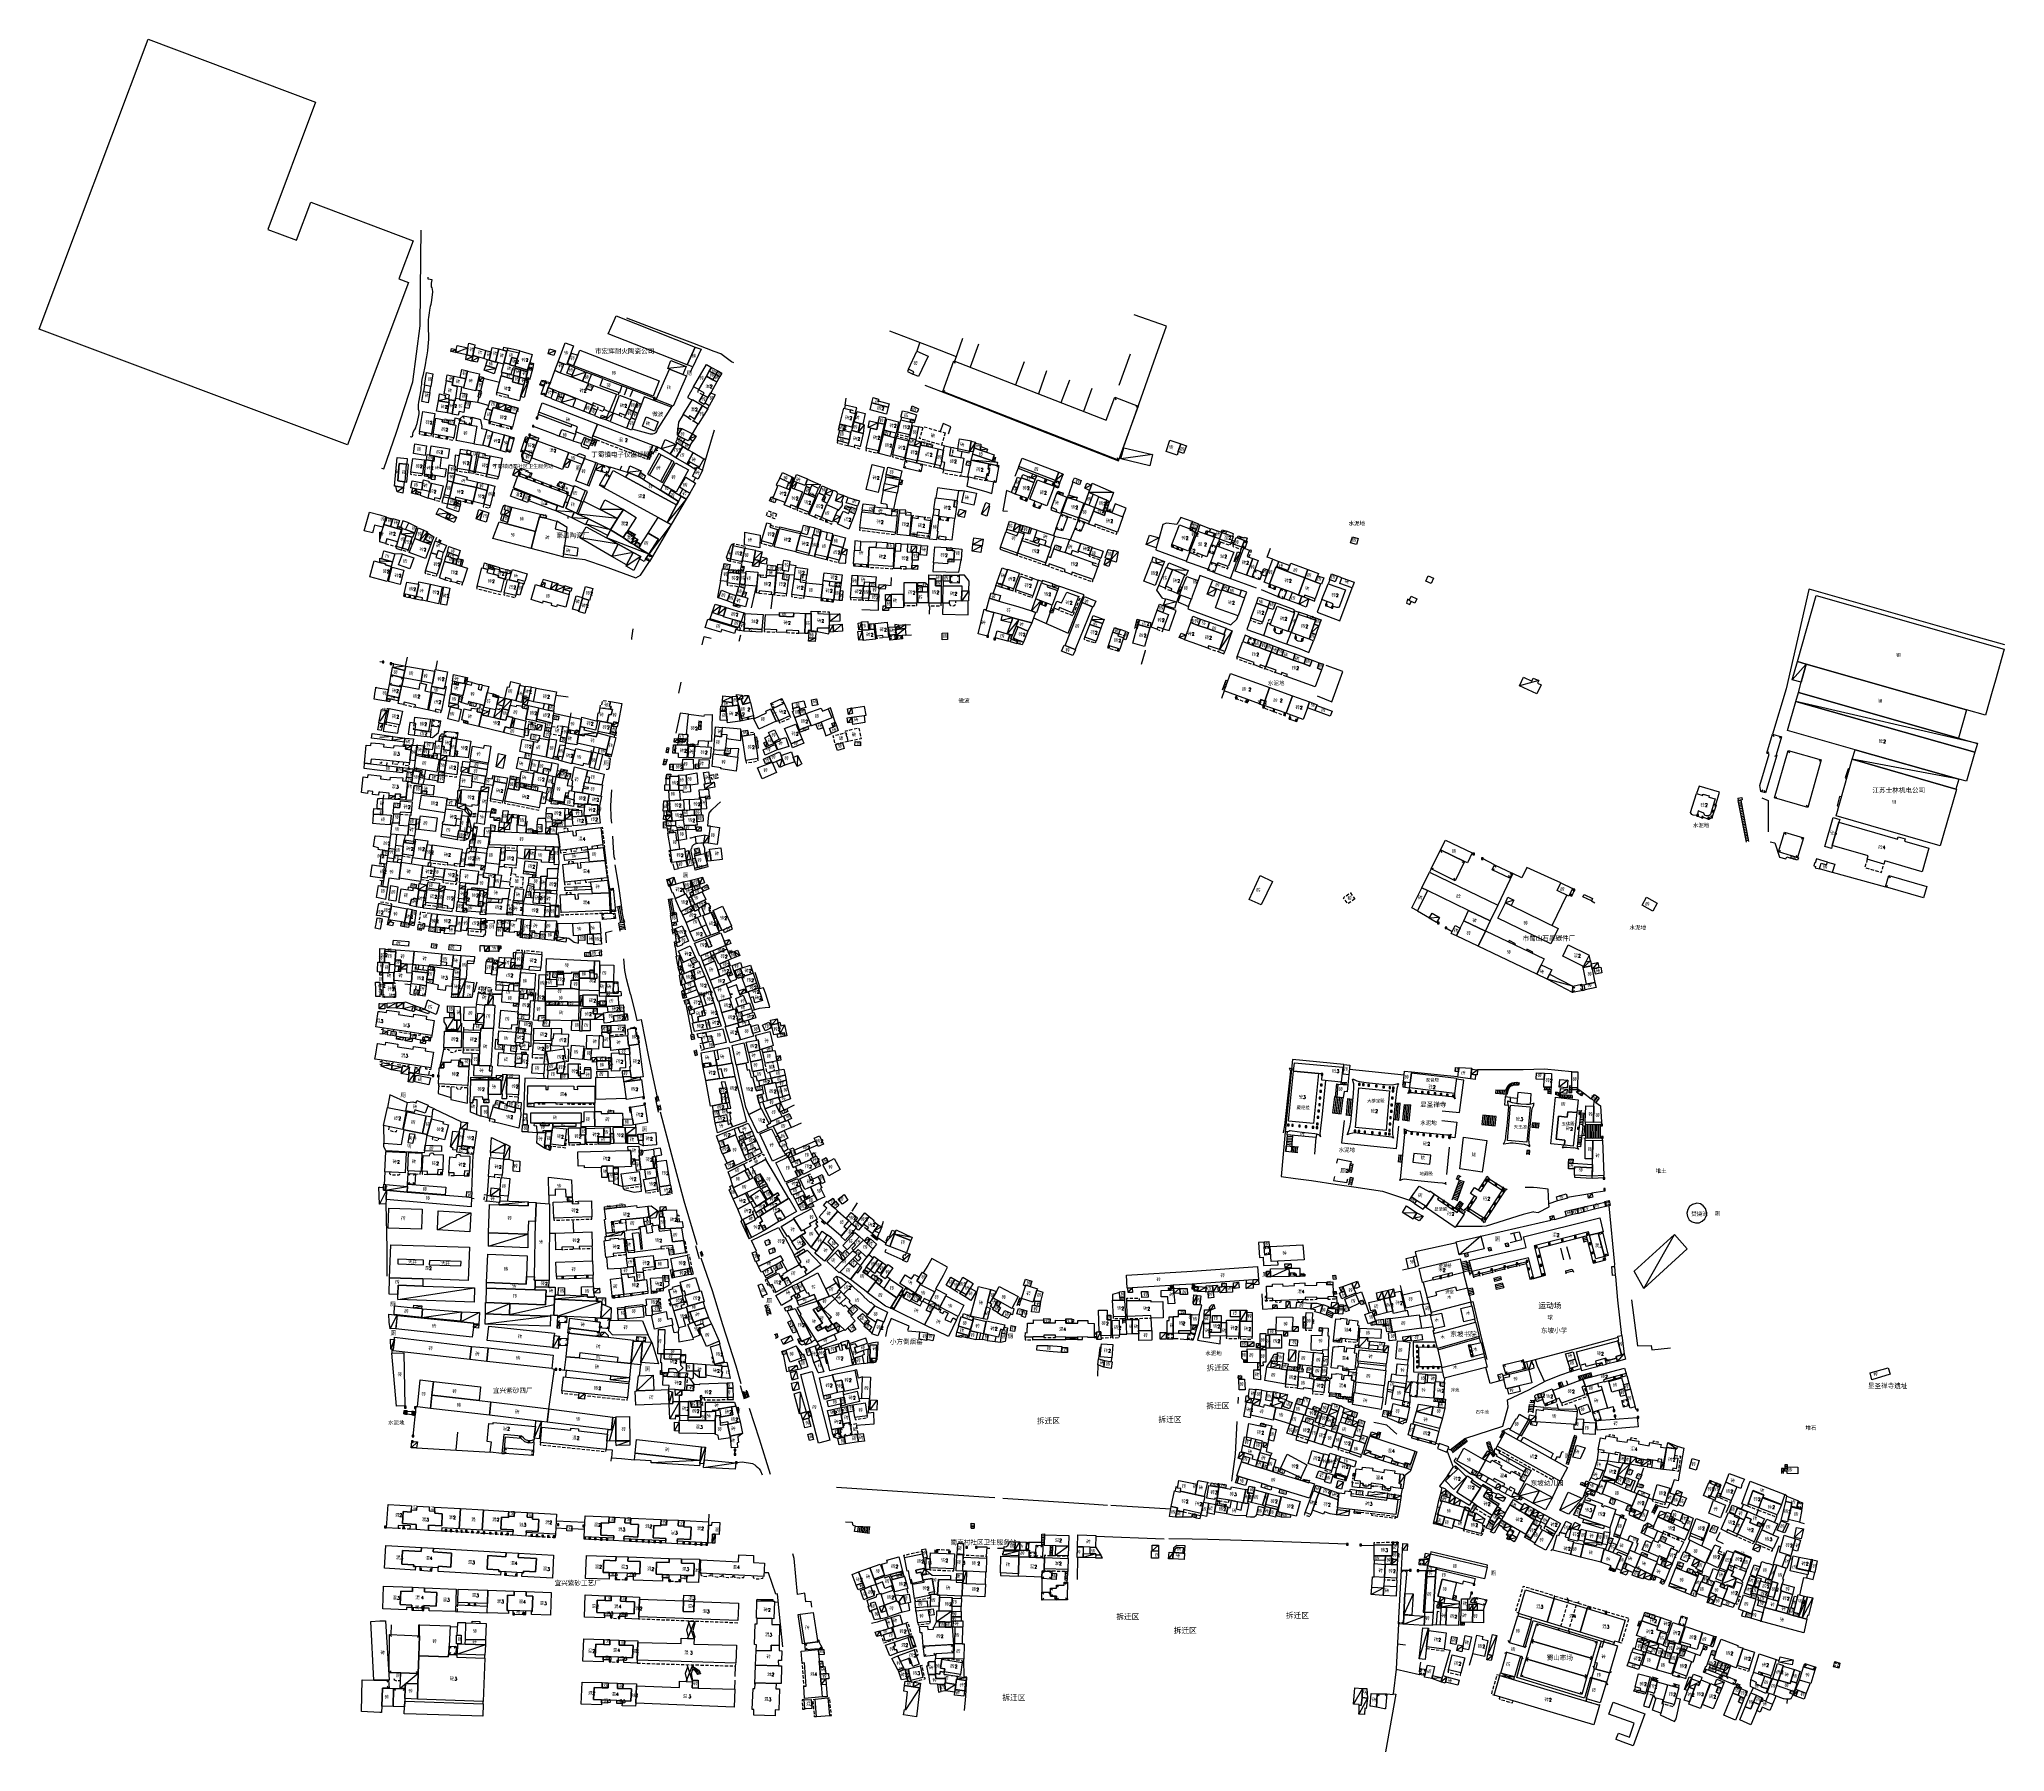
# Model space of a CAD drawing. Header units: millimetres. Extents: x 51 to 1261, y 60 to 1114.
import ezdxf

# ---------------------------------------------------------------- set-up
doc = ezdxf.new("R2010")
doc.units = ezdxf.units.MM
doc.linetypes.add('X5', pattern=[3, 2, -1])
doc.layers.add('JMD', color=6, linetype='Continuous')
doc.layers.get('0').off()
doc.styles.add('HZ', font='rs.shx', dxfattribs={"width": 0.8, "bigfont": 'hztxt.shx'})
doc.linetypes.add('443', pattern='A,9.4,[169,AAA.SHX,S=1,R=0,X=0,Y=0.15],0.6', length=10)
doc.linetypes.add('444', pattern='A,4.5,[145,AAA.SHX,S=1,R=0,X=0,Y=1],4.5,-0.5,[146,AAA.SHX,S=1,R=0,X=0,Y=0],-0.5', length=10)
doc.linetypes.add('445', pattern='A,8,-0.5,[147,AAA.SHX,S=1,R=0,X=0,Y=0],-1.5', length=10)
doc.linetypes.add('447', pattern='A,8,-1,[148,AAA.SHX,S=1,R=0,X=0,Y=0],-1', length=10)

# ---------------------------------------------------------------- blocks, each defined once
blk = doc.blocks.new('gc291')
blk.add_lwpolyline([(-0.5, -0.5), (0.5, -0.5), (0.5, 0.5), (-0.5, 0.5), (-0.5, -0.5)])
blk = doc.blocks.new('*U16')
at = {"linetype": 'Continuous'}
for points in [[(0, 0), (0.5, 0.5), (-0.5, 0.5)], [(0, 0), (-0.5, 0.5), (-0.5, -0.5)], [(0, 0), (-0.5, -0.5), (0.5, -0.5)], [(0, 0), (0.5, -0.5), (0.5, 0.5)]]:
    blk.add_solid(points, dxfattribs=at)
blk = doc.blocks.new('gc002')
blk.add_lwpolyline([(-0.5, -0.5), (0.5, -0.5), (0.5, 0.5), (-0.5, 0.5), (-0.5, -0.5)])
at = {"linetype": 'Continuous'}
blk.add_blockref('*U16', (0, 0), dxfattribs=at)

msp = doc.modelspace()

# ---------------------------------------------------------------- linework, layer by layer
at = {"layer": 'JMD', "color": 6, "linetype": 'Continuous', "flags": 128}
for points in [[(191.7, 997.2), (209.4, 990.5), (218.2, 1013.9), (281.2, 990.2), (272.4, 966.8), (278.3, 964.5), (240.8, 864.6), (51.1, 935.7), (118.1, 1114.2), (221.1, 1075.5)], [(454.8, 924.8), (449.7, 913.9), (401.1, 932.9), (404.8, 941.1), (406.1, 944)], [(307.7, 923.2), (307.3, 921.5), (304.4, 922.1), (304.7, 923.8)], [(314.9, 924.3), (314.1, 920.1), (307.3, 921.5), (307.7, 923.2), (308.2, 925.7)], [(317.8, 918.9), (317.3, 916.2), (313.5, 917.1), (314, 919.9)], [(318.9, 924.7), (317.9, 919.6), (317.8, 918.9), (314, 919.9), (314.1, 920.1), (314.9, 924.3), (315.5, 927.1), (319.2, 926.2)], [(321.6, 918.6), (320.6, 915.4), (317.3, 916.2), (317.8, 918.9), (317.9, 919.6)], [(325.9, 922.6), (324.7, 917.7), (321.6, 918.6), (317.9, 919.6), (318.9, 924.7)], [(329.2, 921.8), (328, 916.8), (328, 916.7), (326.9, 917), (324.7, 917.7), (325.9, 922.6)], [(333.8, 923.7), (331.9, 915.6), (331.9, 915.5), (328, 916.8), (329.2, 921.8), (329.2, 921.9), (329.8, 924.6)], [(336.5, 922.9), (338.9, 922.3), (336.9, 915.1), (336.7, 914.3), (333.2, 915.3), (331.9, 915.6), (333.8, 923.7)], [(339.1, 922.9), (338.9, 922.3), (336.5, 922.9), (336.9, 924.8), (339.4, 924.1)], [(346.4, 921.2), (345.2, 917.6), (341.9, 918.4), (340.6, 914.2), (337.1, 915.1), (336.9, 915.1), (338.9, 922.3), (339.1, 922.9)], [(352.9, 915.3), (351.9, 911.9), (351.6, 910.6), (343.7, 913), (345.2, 917.6), (346.4, 921.2), (346.8, 922.4), (354.4, 920.3)], [(368.7, 922.5), (367.8, 919.5), (367.1, 919.8), (364.2, 920.7), (365.1, 923.7), (367.1, 923.1)], [(373.9, 914.5), (370.4, 915.7), (374.8, 927.3), (379.9, 925.5), (375.5, 913.9)], [(382.5, 919.7), (379.9, 913.2), (376.2, 914.6), (378.7, 921.1)], [(379.9, 913.2), (382.5, 919.7), (383.8, 922.8), (432.5, 904), (428.9, 894.5)], [(449.7, 913.9), (454.8, 924.8), (458.4, 923.4), (453.2, 912.6)], [(598, 919.1), (592.1, 906.6), (588.7, 908.2), (589.3, 909.6), (585.9, 911.1), (591.2, 922.2)], [(293.2, 908.4), (292.1, 900.6), (288.2, 901.3), (289.3, 909.1)], [(305.3, 903.2), (301.7, 903.9), (301.4, 903.9), (302, 907.6), (305.9, 906.9)], [(313.5, 905.3), (310, 906.1), (311.2, 910.9), (314.5, 910.1)], [(322, 908.4), (319.6, 897.8), (312.3, 899.4), (314.7, 910)], [(332, 911.5), (331.1, 908.3), (324.9, 910.5), (325.9, 913.5)], [(328, 916.8), (331.9, 915.5), (331.9, 915.6), (333.2, 915.3), (332, 911.5), (325.9, 913.5), (326.9, 917), (328, 916.7)], [(340.6, 914.2), (340.6, 913.9), (343.7, 913), (351.6, 910.6), (351.7, 910.6), (351.5, 909.6), (347.5, 910.7), (344.1, 911.7), (343, 912), (342, 911.2), (341.2, 907.8), (336, 909.2), (335.5, 909.4), (337.1, 915.1)], [(341.2, 907.8), (343, 907.4), (343.1, 907.3), (342.5, 905.1), (335.5, 907), (336, 909.2)], [(345.2, 917.6), (343.7, 913), (340.6, 913.9), (340.6, 914.2), (341.9, 918.4)], [(346.5, 906.4), (346.8, 906.3), (345.7, 902.4), (342.3, 903.4), (342.7, 905.1), (342.5, 905.1), (343.1, 907.3)], [(347.5, 910.7), (346.5, 906.4), (343.1, 907.3), (343, 907.4), (344.1, 911.7)], [(351.5, 909.6), (350.5, 905.3), (350.3, 905.3), (346.8, 906.3), (346.5, 906.4), (347.5, 910.7)], [(371.7, 909), (378.6, 906.4), (385.4, 903.8), (388.7, 902.5), (389, 902.4), (387.7, 899.3), (390.7, 898.1), (392.1, 901.2), (406.2, 895.8), (402, 885.1), (401.9, 885), (401.7, 885), (398.6, 886.3), (399.1, 887.6), (392, 890.4), (391.5, 889.1), (388.6, 890.2), (388.2, 890.4), (374.3, 895.9), (371.1, 897.1), (367.8, 898.4), (367.1, 898.7), (364.3, 899.8), (365.6, 902.9), (367.1, 906.9), (368.4, 910.3)], [(373.9, 914.5), (371.7, 909), (368.4, 910.3), (370.4, 915.7)], [(380.8, 912.1), (379, 907.5), (375.8, 908.8), (377.5, 913.4)], [(387.6, 909.4), (385.4, 903.8), (378.6, 906.4), (379, 907.5), (380.8, 912.1)], [(388.7, 902.5), (385.4, 903.8), (387.6, 909.4), (391, 908.1)], [(447.2, 907.8), (449.3, 907), (441.1, 888.4), (430.7, 892.5), (439, 911.1)], [(447.2, 907.8), (439, 911.1), (437.8, 911.5), (439.7, 916.6), (449.2, 912.8)], [(464.8, 912.2), (463.4, 909.9), (461.7, 906.8), (456.9, 898.6), (453.7, 900.4), (461.6, 914)], [(467.4, 907.9), (465.6, 904.7), (461.7, 906.8), (463.4, 909.9)], [(468.7, 910.1), (467.4, 907.9), (463.4, 909.9), (464.8, 912.2)], [(469.9, 906.7), (468, 903.4), (465.6, 904.7), (467.4, 907.9)], [(469.9, 906.7), (467.4, 907.9), (468.7, 910.1), (471.1, 908.8)], [(291.4, 896.9), (290.3, 890.5), (286.4, 891.2), (287.5, 897.5)], [(303.2, 893.1), (303.1, 892.5), (303.4, 892.4), (303.1, 890.7), (296.7, 891.7), (297.4, 895.9), (301, 895), (300.7, 893.5)], [(305.3, 903.2), (305, 901.3), (308.2, 900.6), (307.2, 893.3), (307, 891.7), (306.6, 891.8), (303.4, 892.4), (303.1, 892.5), (303.2, 893.1), (303.5, 895.2), (300.2, 895.9), (301.7, 903.9)], [(310, 906.1), (313.5, 905.3), (312.2, 899.9), (305.4, 901.3), (306.4, 906.9)], [(313.5, 891.9), (309.8, 892.4), (309.9, 892.9), (310.5, 896.6), (314.2, 896)], [(322.6, 897.8), (322, 897.9), (320.1, 898.3), (321.4, 903.9), (324.1, 903.3)], [(322.6, 897.8), (323, 897.7), (322.2, 893.8), (321.2, 894.1), (322, 897.9)], [(324.6, 905.7), (324.1, 903.5), (321.7, 904), (322.3, 906.6), (324.4, 906.1)], [(335.5, 907), (342.5, 905.1), (342.7, 905.1), (342.3, 903.4), (345.7, 902.4), (349.2, 901.5), (347.3, 894.4), (346.6, 891.7), (339.6, 893.6), (339.9, 895), (332.7, 896.9), (335.3, 907)], [(350.3, 905.3), (350.1, 904.6), (349.2, 901.5), (345.7, 902.4), (346.8, 906.3)], [(347.3, 894.4), (349.2, 901.5), (350.1, 904.6), (352.2, 903.9), (349.5, 893.8)], [(367.1, 898.7), (367.1, 896.6), (365.8, 893.3), (362.3, 894.5), (362.5, 895), (364.3, 899.8)], [(367.8, 898.4), (367.1, 896.6), (367.1, 898.7)], [(374.3, 895.9), (373.4, 893.5), (370.2, 894.6), (371.1, 897.1)], [(372.3, 890.6), (373.4, 893.5), (374.3, 895.9), (381.3, 893.1), (379.3, 887.8)], [(392.1, 901.2), (390.7, 898.1), (387.7, 899.3), (389, 902.4)], [(409.6, 901), (408.1, 896.6), (396.3, 901), (397.8, 905.4)], [(415.7, 892.3), (413.4, 886.6), (411.9, 882.7), (408.3, 884.1), (407.8, 882.8), (404.2, 884.2), (404.1, 884.3), (408.2, 895.1)], [(465.6, 904.7), (468, 903.4), (464.3, 896.7), (462.6, 893.7), (459.6, 895.3), (460.3, 896.6), (456.8, 898.5), (456.9, 898.6), (461.7, 906.8)], [(462.6, 893.7), (460.6, 890.3), (460.2, 889.5), (457.2, 891.2), (459.6, 895.3)], [(460.6, 890.3), (462.6, 893.7), (464.3, 896.7), (467, 895.3), (463.4, 888.7)], [(294.5, 883.9), (292.5, 871.4), (285.1, 872.8), (287.2, 885.2)], [(303.1, 890.7), (303.3, 890.6), (302.1, 884.3), (295.6, 885.3), (296.7, 891.7)], [(306.6, 891.8), (305.2, 883.6), (302.1, 884.3), (303.3, 890.6), (303.1, 890.7), (303.4, 892.4)], [(309.9, 892.9), (309.8, 892.4), (313.5, 891.9), (313.5, 891.7), (312.8, 887.5), (312.3, 884.5), (309.4, 885.2), (308.8, 882.8), (305.2, 883.5), (305.2, 883.6), (306.6, 891.8), (307, 891.7), (307.2, 893.3)], [(312.8, 887.5), (313.5, 891.7), (316.4, 891), (315.5, 886.9)], [(327.1, 886.9), (327, 886.6), (329.8, 885.8), (328.2, 879.6), (324.8, 880.5), (326.5, 887)], [(333, 890.7), (332, 887.1), (330.3, 887.6), (329.8, 885.8), (327, 886.6), (327.1, 886.9), (328.5, 892)], [(332, 887.1), (333.1, 886.8), (337.3, 885.6), (340.7, 884.7), (344.4, 883.7), (342.2, 875.5), (328, 879.1), (328.2, 879.6), (329.8, 885.8), (330.3, 887.6)], [(334.1, 890.4), (333.1, 886.8), (332, 887.1), (333, 890.7)], [(338.4, 889.4), (337.7, 886.8), (337.3, 885.6), (333.1, 886.8), (334.1, 890.4)], [(341, 886), (340.7, 884.7), (337.3, 885.6), (337.7, 886.8)], [(341.7, 888.5), (341, 886), (337.7, 886.8), (338.4, 889.4)], [(344.4, 883.7), (340.7, 884.7), (341, 886), (341.7, 888.5), (345.5, 887.4)], [(394.6, 877.4), (391.7, 870.2), (391.2, 868.8), (381.2, 872.6), (382.3, 875.7), (367.1, 881.5), (358.4, 884.8), (360.6, 890.5), (367.1, 888)], [(373.4, 893.5), (372.3, 890.6), (369.2, 891.9), (370.2, 894.6)], [(388.6, 890.2), (391.5, 889.1), (389.5, 884), (386.2, 885.3), (388.2, 890.4)], [(389.5, 884), (390.9, 887.5), (394.1, 886.2), (392.8, 882.7)], [(400.4, 881.7), (399.8, 879.9), (396.4, 881.1), (397, 882.9)], [(404.1, 884.3), (404.2, 884.2), (402.3, 879), (399.8, 879.9), (400.4, 881.7), (401.7, 885), (401.9, 885), (402, 885.1)], [(416.8, 885.2), (415.3, 881.2), (414.8, 880), (414.6, 880.1), (411.3, 881.4), (411.9, 882.7), (413.4, 886.6)], [(419, 890.7), (416.8, 885.2), (413.4, 886.6), (415.7, 892.3), (419.1, 891)], [(419.5, 884.1), (418, 880.2), (415.3, 881.2), (416.8, 885.2)], [(419.5, 884.1), (416.8, 885.2), (419, 890.7), (421.6, 889.7)], [(459.3, 888.8), (454.3, 880.5), (451.3, 882.4), (450.5, 881.2), (447.3, 883.2), (453.1, 892.6)], [(454.3, 880.5), (459.3, 888.8), (462.4, 886.8), (456.6, 877.4), (453.6, 879.2)], [(546.5, 876.7), (543.8, 877.4), (546.2, 887.2), (550.2, 886.1), (549.8, 884.7), (553.2, 883.8), (551.2, 875.5)], [(557.8, 877.3), (556.3, 877.7), (552.6, 878.7), (554.3, 885.1), (559.3, 883.8)], [(573.5, 887.7), (572.4, 883.5), (562.4, 886.2), (563.4, 890.5)], [(573.5, 887.7), (563.4, 890.5), (564.2, 893.7), (567.6, 892.7), (567.3, 891.7), (574, 889.8)], [(589.9, 879.6), (587.2, 880.3), (581.2, 881.7), (582.3, 885.6), (585.1, 885), (591, 883.1)], [(592.1, 886.8), (591.4, 884.6), (587.4, 885.8), (588.3, 888.6)], [(299.3, 880.3), (299.1, 878.8), (303, 878.2), (302.9, 877.6), (306.2, 877), (307.4, 876.8), (306.1, 869), (293.5, 871.2), (295.1, 881)], [(303.2, 879.7), (303, 878.2), (299.1, 878.8), (299.3, 880.3)], [(306.2, 877), (302.9, 877.6), (303, 878.2), (303.2, 879.7), (303.3, 880.1), (306.6, 879.5)], [(312.7, 877.5), (316.6, 876.8), (320.3, 876.1), (318.4, 865.2), (307.6, 867.2), (309.5, 878)], [(330.2, 872.7), (327.5, 863.4), (324.1, 864.4), (326.8, 873.8)], [(337.4, 870.7), (334.7, 861.2), (327.5, 863.4), (330.2, 872.7)], [(381, 871.1), (379.4, 867), (371.1, 870), (372.6, 874.1)], [(428.6, 864.4), (427.1, 860.8), (425.7, 857.2), (391.7, 870.2), (394.6, 877.4)], [(418, 880.2), (415.5, 873.7), (412.6, 874.9), (414.6, 880.1), (414.8, 880), (415.3, 881.2)], [(432, 878.8), (429.6, 873), (422.2, 876.1), (424.5, 881.9)], [(446.4, 874.7), (443.8, 870.5), (444, 874.8)], [(453, 871.4), (451.2, 868.4), (450.4, 867.1), (448.3, 868.2), (444.4, 870.2), (443.8, 870.5), (446.4, 874.7)], [(451.2, 868.4), (453, 871.4), (455.3, 870), (453.2, 866.8)], [(550.6, 872.4), (549.6, 868), (542.8, 869.6), (543.7, 873.5), (545.5, 873), (545.7, 873.6)], [(546.5, 876.7), (545.7, 873.6), (545.5, 873), (543.7, 873.5), (542.9, 873.7), (543.8, 877.4)], [(551.2, 873.4), (555.1, 872.4), (558.1, 871.6), (556.3, 863.5), (552.8, 864.4), (552.6, 863.1), (548.8, 864.1), (549.1, 865.4), (549.6, 868), (550.6, 872.4), (550.9, 873.5)], [(556.3, 877.7), (555.1, 872.4), (551.2, 873.4), (552.6, 878.7)], [(557.8, 877.3), (558.7, 877), (558.1, 871.6), (555.1, 872.4), (556.3, 877.7)], [(571, 877.3), (567.4, 860.9), (560, 862.5), (562.9, 874.8), (566.5, 874), (567.3, 878.1)], [(567.3, 878.1), (566.5, 874), (562.9, 874.8), (561.2, 875.2), (562, 879.3)], [(571, 877.3), (567.3, 878.1), (568.1, 882.1), (571.8, 881.4)], [(574.3, 869.9), (577.5, 869), (575, 857.4), (567.8, 859.3), (570.5, 870.9)], [(574.9, 872.7), (574.3, 869.9), (570.5, 870.9), (571.1, 873.7)], [(574.9, 872.7), (571.1, 873.7), (572.6, 880.7), (579.8, 878.8), (578.3, 871.8)], [(587, 878.6), (588.3, 878.3), (586.6, 870.8), (579.5, 872.4), (581.3, 879.9)], [(590.5, 868), (586.9, 868.8), (588.6, 876.6), (592.2, 875.7)], [(589.9, 879.6), (589.5, 878.1), (588.3, 878.3), (587, 878.6), (587.2, 880.3)], [(289.3, 864), (288.6, 858.1), (281.4, 859.3), (282.2, 865.2)], [(298.4, 856.9), (294.5, 857.7), (293.4, 857.8), (291.4, 858.2), (291.4, 858.5), (292.3, 864.1), (303.5, 862.2), (302.6, 856.2)], [(310, 859.3), (317.2, 858), (315.6, 848.8), (308.2, 850.1), (309.8, 859.3)], [(315.6, 848.8), (317.2, 858), (310, 859.3), (310.3, 862), (314.4, 861.3), (314, 859.4), (316.7, 858.9), (316.9, 860.8), (320.6, 860.1), (318.6, 848.3)], [(328.6, 857.8), (328.2, 855.9), (321.4, 857.3), (321.9, 859.8), (325.5, 859), (325.3, 858.2)], [(340.7, 869.7), (338.3, 860.9), (338.1, 860.2), (334.7, 861.2), (337.4, 870.7)], [(354.3, 857.7), (353.9, 856.6), (353, 854.2), (349.4, 855.4), (349, 856.2), (348.7, 857.5), (348.7, 858.4), (349.2, 859.7)], [(354.9, 859.5), (354.3, 857.7), (349.2, 859.7), (349.3, 859.9), (349.8, 861.4)], [(352.3, 869), (351.5, 866.6), (349.7, 867.2), (350.5, 869.7)], [(352.7, 868.9), (357.7, 867), (354.9, 859.5), (349.8, 861.4), (351.5, 866.6), (352.3, 869)], [(357.7, 867), (352.7, 868.9), (353.4, 870.8), (358.4, 868.8)], [(376.9, 859.9), (375.5, 856.3), (373.7, 851.3), (373, 849.4), (367.1, 851.6), (353.9, 856.6), (354.3, 857.7), (354.9, 859.5), (357.7, 867), (367.1, 863.5)], [(386.6, 856.2), (385.2, 852.5), (375.5, 856.3), (376.9, 859.9)], [(391.1, 867.3), (389.5, 863.5), (386.1, 864.8), (387.7, 868.7)], [(427.1, 860.8), (428.6, 864.4), (431, 863.5), (429.3, 859.9)], [(443.1, 864.9), (439.3, 858.8), (433.8, 862.2), (436.2, 867.9)], [(446.2, 864.2), (447.2, 863.6), (442.9, 856.7), (439.3, 858.8), (443.1, 864.9), (443.6, 865.7)], [(447.4, 866.5), (446.2, 864.2), (443.6, 865.7), (442.8, 866.2), (443.9, 868.4)], [(450.4, 861.6), (453.5, 859.8), (450.6, 854.6), (449.5, 852.7), (442.9, 856.7), (447.2, 863.6)], [(448.3, 868.2), (447.4, 866.5), (443.9, 868.4), (443.6, 868.6), (444.4, 870.2)], [(450.4, 861.6), (447.2, 863.6), (446.2, 864.2), (447.4, 866.5), (451.7, 864.2)], [(457.1, 850.8), (450.6, 854.6), (453.5, 859.8), (460, 855.9)], [(549.6, 868), (549.1, 865.4), (542.3, 867.2), (542.8, 869.6)], [(585.9, 867.1), (583.6, 856.6), (576.4, 858.4), (578.7, 868.9)], [(589.5, 864.1), (593, 863.2), (591.3, 855), (591.2, 854.8), (584.2, 856.4), (586, 864.9)], [(590.5, 868), (590.4, 867.3), (589.5, 864.1), (586, 864.9), (586.9, 868.8)], [(593.7, 866.5), (593.3, 864.5), (593, 863.2), (589.5, 864.1), (590.4, 867.3)], [(597, 863.7), (600.5, 862.9), (604.2, 862.1), (602.2, 852.5), (591.3, 855), (593, 863.2), (593.3, 864.5)], [(597.4, 865.4), (597, 863.7), (593.3, 864.5), (593.7, 866.5), (597.4, 865.6)], [(600.5, 862.9), (597, 863.7), (597.4, 865.4), (600.8, 864.6)], [(607.6, 861.3), (606.3, 854.2), (605.7, 851.7), (602.2, 852.5), (604.2, 862.1)], [(606.3, 854.2), (607.6, 861.3), (608.1, 863.9), (612.1, 863.2), (611.2, 858), (620.1, 856.5), (618.5, 847.3), (607.5, 849.2), (608.4, 853.7)], [(624.6, 866.8), (623.5, 860.6), (623.5, 860.6), (616.3, 862.1), (617.4, 868.3), (624.7, 867.1)], [(627, 865.7), (626.3, 862.7), (625.8, 860.3), (623.5, 860.6), (624.6, 866.8), (627.2, 866.3)], [(637.6, 854.8), (638.9, 854.3), (640.8, 853.7), (640.3, 852), (635.5, 853), (624.6, 855.1), (625.5, 858.9)], [(630.1, 861.4), (633.9, 860.1), (638.7, 858.5), (638.3, 857.3), (637.6, 854.8), (625.5, 858.9), (625.8, 860.3), (626.3, 862.7)], [(630.4, 863.5), (630.1, 861.4), (626.3, 862.7), (627, 865.7), (630.6, 865)], [(633.9, 860.1), (630.1, 861.4), (630.4, 863.5), (634.7, 862)], [(736.2, 858.6), (734.4, 851.6), (716.7, 856), (718.5, 862.8)], [(753.6, 865.2), (752, 860.5), (751.3, 858.3), (744.5, 860.6), (746.9, 867.5)], [(752, 860.5), (753.6, 865.2), (757.1, 863.9), (755.2, 859.2)], [(276.9, 852.7), (272.6, 853.2), (271.7, 842.4), (275.6, 841.9), (275.2, 838.4), (270.5, 839.1), (269.7, 839.2), (271.3, 856.9), (277.5, 856.2), (277.2, 852.7)], [(276.9, 852.7), (276, 841.9), (275.6, 841.9), (271.7, 842.4), (272.6, 853.2)], [(288.2, 855.3), (287, 846.8), (279.8, 847.8), (281, 856.3)], [(289.4, 855.3), (293, 854.8), (293.1, 854.8), (293.1, 854.7), (292, 846), (288.1, 846.5), (289.2, 855.3)], [(291.4, 858.5), (291.4, 858.2), (293.4, 857.8), (293, 854.8), (289.4, 855.3), (289.8, 858.7)], [(298.4, 856.9), (297.6, 850.3), (301.4, 849.9), (300.7, 844.8), (294.8, 845.8), (292.9, 846.1), (292.8, 846.1), (292.9, 847.1), (292.2, 847.3), (293.1, 854.7), (294, 854.6), (294.5, 857.7)], [(306.6, 847), (306.9, 846.9), (306.9, 846.7), (305.7, 841.7), (302.4, 842.5), (302.3, 842.6), (302.8, 847.4)], [(306.6, 847), (302.8, 847.4), (302.7, 847.4), (303.3, 852.3), (307.1, 851.5)], [(320.9, 841.7), (320.1, 838.4), (305.6, 841.4), (305.7, 841.7), (306.9, 846.7), (314.4, 844.8), (314, 843.3)], [(328.2, 855.9), (326.4, 846.5), (319.6, 848), (321.4, 857.3)], [(326.4, 846.5), (328.2, 855.9), (328.6, 857.8), (336, 856.4), (333.6, 844.9)], [(346.9, 849.1), (346.2, 847.1), (345.7, 845.7), (345.4, 845), (342.6, 845.9), (343.9, 850)], [(373.7, 851.3), (375.5, 856.3), (378.2, 855.2), (376.3, 850.4)], [(385.2, 852.5), (386.6, 856.2), (393.6, 853.7), (388.2, 839.8), (381.3, 842.4)], [(398.2, 852.1), (396.7, 848.2), (393.3, 849.2), (394.9, 853.2)], [(411.9, 844.7), (443.2, 827.6), (437.5, 816.8), (432, 819.8), (398.5, 838.2), (402.4, 845.4), (404.3, 848.9)], [(419.7, 845.2), (422.9, 843.2), (433.3, 836.7), (438.3, 833.6), (444.4, 829.8), (443.2, 827.6), (411.9, 844.7), (413.8, 847.3)], [(419.7, 845.2), (413.8, 847.3), (413, 847.6), (414.5, 851.7), (421.4, 848.6)], [(422.9, 843.2), (419.8, 845.2), (421, 847.8), (424.2, 845.5)], [(440.4, 854.9), (433.4, 842.1), (426.6, 845.9), (433.7, 858.5)], [(440.1, 837.1), (435.1, 839.9), (442.7, 853.6), (450.6, 849.2), (443, 835.5)], [(456.8, 850.2), (459.3, 849), (456.6, 843.4), (453.1, 845.3), (455.2, 849.3), (455.8, 850.6)], [(514.2, 844.9), (514, 844.6), (514.4, 844.4), (512.9, 841.1), (512.4, 841.4), (506.8, 844.1), (508.5, 847.6)], [(571.1, 850.7), (567.3, 835.3), (560, 837.2), (563.7, 852.5)], [(580.9, 844.2), (572.3, 846.3), (573.2, 850.8), (581.8, 848.7)], [(624.4, 854.2), (623.9, 851.6), (621.4, 852.1), (622, 854.7)], [(635.5, 853), (635, 849.6), (635.8, 849.4), (635.4, 846.7), (634.4, 846.9), (633.7, 843.9), (626.9, 845.4), (626.6, 844), (622.5, 844.9), (623.9, 851.6), (624.4, 854.2), (624.6, 855.1)], [(638.9, 854.3), (637.6, 854.8), (638.3, 857.3), (639.6, 856.9)], [(678.5, 847.7), (676.5, 842.6), (676.4, 842.6), (653.9, 851.3), (655.9, 856.4)], [(663.9, 843.4), (661.5, 844.3), (662.4, 846.7), (664.9, 845.7)], [(679.2, 841.6), (676.5, 842.6), (678.5, 847.7), (681.2, 846.6)], [(275.2, 838.4), (275.3, 838.4), (274.9, 834.8), (271.4, 835.7), (270.5, 839.1)], [(287.2, 841.3), (286.4, 837), (286.4, 836.8), (283.4, 837.4), (280.9, 838), (279.7, 838.2), (280.5, 842.5)], [(283.4, 837.4), (282.7, 834.3), (280.2, 834.9), (280.9, 838)], [(282.7, 834.3), (283.1, 836.1), (285.7, 835.4), (285.4, 833.6)], [(292.4, 841), (291.3, 836), (286.4, 837), (287.2, 841.3), (287.5, 843), (290.8, 842.3), (290.8, 841.4)], [(291.3, 836), (292.4, 841), (292.4, 841.1), (299.6, 839.4), (297.8, 831.3), (294.3, 832.1), (294, 830.8), (290.3, 831.7)], [(294.8, 845.8), (294.4, 843.1), (292.5, 843.3), (292.9, 846.1)], [(305.7, 841.7), (305.6, 841.4), (303.7, 833), (300.2, 833.9), (302.4, 842.5)], [(320.1, 838.4), (320.1, 838.3), (318, 829.8), (318, 829.7), (307.3, 832.4), (307, 831), (303.4, 831.9), (303.7, 833), (305.6, 841.4)], [(326.8, 836.6), (324.7, 828.1), (318, 829.8), (320.1, 838.3)], [(327.6, 840.2), (326.8, 836.6), (320.1, 838.3), (320.1, 838.4), (320.9, 841.7)], [(324.7, 828.1), (326.8, 836.6), (327.6, 840.2), (331.4, 839.2), (328.6, 827.1)], [(349.9, 834.8), (348.2, 830.4), (341.1, 833.1), (342.8, 837.5)], [(376.3, 834.2), (376.1, 833.7), (374.7, 829.7), (373.4, 826.1), (370, 827.4), (367.1, 828.6), (342.9, 838.1), (345.4, 845), (345.7, 845.7), (367.1, 837.7)], [(353.1, 833.6), (352, 830.4), (351.5, 829.1), (348.2, 830.4), (349.9, 834.8)], [(380.1, 838.9), (377.9, 833), (376.1, 833.7), (376.3, 834.2), (376.7, 835.3), (373, 836.7), (373.5, 838), (374.8, 840.9)], [(384.3, 829.9), (377.7, 832.7), (377.9, 833), (380.1, 838.9), (380.3, 839.5), (387, 836.6)], [(440.1, 837.1), (440, 836.7), (438.3, 833.6), (433.3, 836.7), (435.1, 839.9)], [(445, 833.6), (446.1, 833), (444.4, 829.8), (438.3, 833.6), (440, 836.7)], [(451.4, 834.8), (447.2, 837.3), (445, 838.6), (448.9, 844.8), (455, 841)], [(451.4, 834.8), (449.2, 831.1), (446.1, 833), (445, 833.6), (447.2, 837.3)], [(510.9, 837.8), (512.6, 837.2), (513.1, 837), (510, 829.1), (504.5, 831.1), (502.3, 832), (502.4, 832.3), (502.6, 832.8), (502.9, 832.6), (505.7, 839.7)], [(513.9, 838.2), (515.7, 837.5), (520.7, 835.6), (517, 826.2), (513.5, 827.6), (513, 826.3), (509.4, 827.6), (510, 829.1), (513.1, 837), (513.6, 838.3)], [(512.6, 837.2), (510.9, 837.8), (512.4, 841.4), (512.9, 841.1), (514.4, 844.4), (514, 844.6), (514.2, 844.9), (515.3, 844.3)], [(517.3, 841.5), (515.7, 837.5), (513.9, 838.2), (515.4, 842.2)], [(523.8, 843.5), (522.5, 840.2), (522.3, 839.6), (517.3, 841.5), (515.4, 842.2), (517, 846.4), (523.9, 843.7)], [(524.2, 833.9), (524.8, 833.7), (528.4, 832.2), (528.5, 832.2), (524.7, 823.1), (517.9, 825.8), (521.7, 834.9)], [(525.7, 838), (524.2, 833.9), (521.7, 834.9), (523.1, 838.9)], [(525.7, 838), (523.1, 838.9), (523.4, 839.8), (522.5, 840.2), (523.8, 843.5), (531.8, 840.1), (530.7, 837.8), (526.4, 839.7)], [(528.4, 832.2), (524.8, 833.7), (525.2, 834.6), (528.7, 833.2)], [(531, 834.8), (534, 833.4), (532.7, 830.4), (536, 828.8), (535.6, 827.8), (532.4, 820), (528.8, 821.6), (528.2, 820.2), (524.9, 821.6), (530.6, 834.9)], [(536.2, 837.9), (534.7, 834.5), (534.2, 833.3), (534, 833.4), (531, 834.8), (532.8, 839.3)], [(534.7, 834.5), (536.2, 837.9), (539.5, 836.6), (538.2, 833.1)], [(546.1, 833.5), (544.6, 829.1), (541, 830.2), (542.5, 834.7)], [(579.9, 839.1), (579, 834.8), (570.3, 836.5), (571.2, 840.8)], [(580.9, 844.2), (580.7, 843.3), (580.6, 842.8), (572, 844.7), (572.3, 846.3)], [(580.6, 842.8), (580.7, 843.3), (582.3, 842.9), (581.6, 840), (580.1, 840.3)], [(627.8, 834.8), (626.2, 827.4), (618.8, 829.1), (620.4, 836.4)], [(650.9, 838.9), (653, 838.1), (651.6, 834.3), (649.3, 835.2), (650.7, 839)], [(655.2, 844), (653, 838.1), (650.9, 838.9), (653.1, 844.8)], [(655.5, 844.3), (663.2, 841.4), (659.4, 831.5), (651.6, 834.3), (653, 838.1), (655.2, 844), (655.4, 844.3)], [(661.5, 844.3), (663.9, 843.4), (663.2, 841.4), (655.5, 844.3), (656.3, 846.3)], [(669.5, 841.5), (675.2, 839.4), (675.8, 839.2), (675.7, 838.9), (671.2, 827.1), (660.6, 831.1), (665.3, 843.1)], [(680.7, 833.5), (683.4, 832.4), (679.5, 822.3), (676.8, 823.4), (677.2, 824.7), (674, 826), (677.3, 834.8)], [(680.7, 833.5), (677.3, 834.8), (677.8, 836.1), (681.2, 834.8)], [(692.2, 842.6), (691.2, 840), (687, 841.8), (688.1, 844.4)], [(698.6, 839.8), (697.4, 836.6), (694.4, 837.9), (695.7, 841.1)], [(699.6, 834.2), (696.9, 827.4), (694.4, 828.3), (696.9, 835.3)], [(709.7, 829.7), (708, 830.3), (708.1, 830.6), (703.2, 832.6), (699.6, 834.2), (696.9, 835.3), (697.4, 836.6), (698.6, 839.8), (699.1, 841.1), (712.2, 835.3), (710, 829.7)], [(264.6, 820.2), (263.2, 815.6), (262.7, 813.9), (260.6, 814.4), (257.4, 815.2), (256.6, 811.9), (256.2, 810.4), (251.1, 811.6), (253.1, 818.9), (254.3, 823.2), (260.6, 821.5), (264.6, 820.3)], [(302.8, 822.8), (301.1, 819.3), (295.4, 821.9), (297.2, 825.7)], [(306.2, 827.8), (309.8, 826.7), (309.9, 826.7), (309, 823.4), (301.8, 825.9), (302.6, 828.4), (306.1, 827.5)], [(307, 831), (306.5, 829.2), (306.2, 827.8), (306.1, 827.5), (302.6, 828.4), (303.4, 831.9)], [(307.6, 828.9), (310, 828.2), (310.2, 828.1), (309.8, 826.7), (306.2, 827.8), (306.5, 829.2)], [(310, 828.2), (307.6, 828.9), (308.1, 830.7), (310.5, 830.1)], [(324, 824), (322.1, 818.3), (320, 819), (321.6, 824.8)], [(322.1, 818.3), (324, 824), (327.8, 822.8), (326, 817.1)], [(341.1, 823.6), (340.2, 820.6), (337.3, 821.5), (337.2, 821.5), (338.1, 824.5)], [(341.8, 826.3), (341.1, 823.6), (338.1, 824.5), (337.3, 824.7), (338, 827.3)], [(358.9, 820.4), (356.5, 811.2), (338.9, 815.9), (339.2, 816.9), (340.2, 820.6), (341.1, 823.6), (341.8, 826.3), (359.3, 822)], [(370, 827.2), (368.9, 824), (367.1, 824.6), (352, 830.4), (353.1, 833.6), (367.1, 828.3)], [(376.3, 828.9), (375.1, 825.7), (380.3, 823.2), (378.9, 819.7), (368.9, 824), (370, 827.2), (370, 827.4), (373.4, 826.1), (374.7, 829.7)], [(384.3, 829.9), (384.5, 829.8), (381.7, 822.5), (380.3, 823.2), (375.1, 825.7), (376.3, 828.9), (377.7, 832.7)], [(381.7, 822.5), (382.8, 822), (389, 819), (387.5, 815.7), (387.4, 815.4), (378.9, 819.7), (380.3, 823.2)], [(396.2, 824.8), (407, 819.3), (402.6, 812.4), (389, 819), (382.8, 822), (385.9, 830)], [(410.6, 824.9), (407, 819.3), (396.2, 824.8), (399.2, 830.7)], [(412.5, 810.7), (410.4, 807.5), (402.6, 812.4), (407, 819.3), (410.6, 824.9), (418.3, 819.8)], [(449.2, 831.1), (439.9, 815.5), (437.5, 816.8), (443.2, 827.6), (444.4, 829.8), (446.1, 833)], [(502.4, 832.3), (502.3, 832), (504.5, 831.1), (503.7, 828.9), (500.5, 830.2), (501.5, 832.6)], [(541.1, 821.6), (539.7, 818), (539.3, 817), (532.4, 820), (535.6, 827.8), (542.5, 824.9)], [(549.6, 823.5), (553, 822.1), (549.2, 812.8), (542.3, 815.9), (542.7, 816.7), (544.2, 820.3), (545.8, 823.7), (549.1, 822.3)], [(550.4, 826.1), (549.7, 824.2), (546.6, 825.5), (547.3, 827.2)], [(555.8, 830.1), (554.7, 826.8), (547.7, 829), (548.8, 832.3)], [(553, 822.1), (549.6, 823.5), (549.9, 824.2), (549.7, 824.2), (550.4, 826.1), (550.6, 826.4), (554, 825)], [(564.5, 822.5), (568.1, 822), (568.2, 822.5), (572, 822), (571.9, 821.6), (575.4, 821.2), (579.1, 820.9), (578, 810.7), (556.1, 813.6), (557.3, 823.4)], [(565.1, 826.5), (564.9, 826.5), (564.6, 823.6), (557.4, 824.4), (558, 828.4), (565.3, 827.4)], [(565.1, 826.5), (575.9, 825.2), (575.7, 823.5), (575.4, 821.2), (571.9, 821.6), (572, 822), (568.2, 822.5), (568.1, 822), (564.5, 822.5), (564.6, 823.6), (564.9, 826.5)], [(575.7, 823.5), (575.9, 825.2), (579.5, 824.9), (579.3, 823.2)], [(587.6, 821.3), (586.6, 808.7), (579, 809.4), (580.4, 822.8), (584.3, 822.5), (584.2, 821.6)], [(614.4, 830.5), (613.8, 826.4), (615.5, 826.2), (614.6, 819.3), (604.7, 820.5), (604.5, 820.5), (604.6, 821.1), (605, 824.6), (601.6, 825), (602.5, 832.1)], [(615.5, 826.2), (613.8, 826.4), (614.4, 830.5), (616, 830.3)], [(621.3, 824.1), (620.2, 819.8), (616.5, 820.7), (616.8, 821.4), (616.3, 821.5), (617.4, 825.1)], [(635.8, 826.6), (634.1, 820.8), (630.9, 821.9), (633.6, 829.1), (635.9, 828.4), (635.5, 826.8)], [(689.1, 830.5), (693.9, 828.8), (690.6, 819.7), (680.5, 823.2), (683.8, 832.3)], [(689.1, 830.5), (683.8, 832.3), (684.5, 833.9), (689.8, 832.2)], [(696.9, 827.4), (700.7, 826), (699.8, 823.8), (697.4, 817.4), (691.1, 819.8), (694.4, 828.3)], [(707.7, 824), (710.2, 823.2), (717.9, 820.4), (714.5, 810.9), (700.9, 815.7), (700.4, 814.5), (696.8, 815.8), (697.4, 817.4), (699.8, 823.8), (706.5, 821.2), (707.3, 823.6), (707.5, 824.1)], [(705.8, 824.1), (707.3, 823.6), (706.5, 821.2), (699.8, 823.8), (700.7, 826)], [(708, 830.3), (707.1, 827.8), (706.5, 826.2), (705.8, 824.1), (700.7, 826), (703.2, 832.6), (708.1, 830.6)], [(708.2, 825.5), (708, 824.9), (707.7, 824), (707.5, 824.1), (707.3, 823.6), (705.8, 824.1), (706.5, 826.2)], [(708.8, 827.2), (708.2, 825.5), (706.5, 826.2), (707.1, 827.8)], [(709.7, 829.7), (708.8, 827.2), (707.1, 827.8), (708, 830.3)], [(710.2, 823.2), (707.7, 824), (708, 824.9), (710.5, 824.1)], [(267.3, 814.4), (271.3, 813.2), (273.7, 812.5), (271.5, 805), (265, 806.8), (264.1, 803.9), (260.6, 805), (260.6, 806.5), (261.7, 810.5), (262.7, 813.9), (263.2, 815.6)], [(261.7, 810.5), (260.6, 806.5), (260.6, 810.9)], [(268.7, 819.1), (267.3, 814.4), (263.2, 815.6), (264.6, 820.2)], [(271.6, 814.3), (271.3, 813.2), (267.3, 814.4), (268.7, 819.1), (268.7, 819.2), (272.7, 818)], [(273.7, 812.5), (271.3, 813.2), (271.6, 814.3), (274.2, 813.6), (273.9, 812.5)], [(276.5, 812.5), (281.9, 810.5), (280.8, 807.6), (280.5, 807.8), (276.8, 808.9), (273.7, 809.9), (274.6, 813.1)], [(281.9, 810.5), (276.5, 812.5), (278.4, 816.7), (283.4, 814.1)], [(287.7, 812.1), (285.2, 805.8), (282.1, 807), (284.3, 813.6)], [(289.8, 810.6), (289.2, 809), (288.2, 806.5), (287.6, 804.9), (285.2, 805.8), (287.7, 812.1), (290, 811.1)], [(290.7, 810), (290, 808.5), (289.2, 809), (289.8, 810.6)], [(302.7, 818.5), (304.3, 822), (307.9, 820.2), (306.3, 816.8)], [(338.9, 815.9), (356.5, 811.2), (353.8, 800.8), (330.1, 806.9), (334, 817.2)], [(340.2, 820.6), (339.2, 816.9), (336.3, 817.8), (337.3, 821.5)], [(359.6, 820.2), (362.9, 819.4), (367.1, 818.3), (369.5, 817.6), (368.5, 813), (375.5, 811.1), (374.3, 802.6), (373.6, 797.4), (373.3, 795.7), (367.1, 797.3), (353.8, 800.8), (356.5, 811.2), (358.9, 820.4)], [(362.9, 819.4), (359.6, 820.2), (359.9, 821.9), (363.3, 820.9)], [(400.1, 807.4), (407.3, 803.5), (403.4, 796), (383.8, 807.3), (387.6, 814.1)], [(402.6, 812.4), (400.9, 808.9), (387.5, 815.7), (389, 819)], [(410.4, 807.5), (415.4, 804.2), (417.3, 803.1), (420, 801.3), (426.2, 797.4), (424.2, 794.3), (423.3, 792.9), (420.5, 794.4), (421.2, 795.8), (416.6, 798.4), (407.3, 803.5), (400.1, 807.4), (400.9, 808.9), (402.6, 812.4)], [(417.4, 807.6), (415.4, 804.2), (410.4, 807.5), (412.5, 810.7), (417.5, 807.7)], [(437.5, 816.8), (439.9, 815.5), (428.4, 796), (426.2, 797.4), (432.1, 806.5), (425.8, 810.2), (432, 819.8)], [(494.7, 809), (494.5, 801.3), (485.1, 803), (485.2, 810.8)], [(505.3, 812.5), (502.7, 803.5), (495.6, 805.5), (498.8, 816.7), (501.2, 816), (500.6, 813.9)], [(519.3, 809), (516.9, 799.7), (516.7, 798.7), (503.3, 801.9), (506.5, 813.2), (519.5, 810)], [(525, 814.2), (523.7, 809.3), (520.1, 810.2), (521.4, 815.1)], [(531.1, 808.5), (527.5, 809.4), (528.5, 813.3), (532, 812.4)], [(538.4, 805.8), (535.9, 795.5), (528.5, 797.2), (532.5, 811.6), (535.9, 810.7), (535.1, 806.6)], [(544.2, 820.3), (542.7, 816.7), (539.7, 818), (541.1, 821.6)], [(591.1, 809.3), (587.2, 809.8), (588.5, 819.8), (592, 819.2), (592.2, 820.7), (596.1, 820.1), (595.9, 818.6), (599.5, 818.1), (598.4, 809.9), (591.3, 810.8)], [(604.6, 821.1), (604.5, 820.5), (604.7, 820.5), (603.6, 811.5), (604, 811.5), (603.3, 806.2), (599, 806.6), (601.1, 821.5)], [(653.4, 810.5), (653.6, 811), (657.1, 809.8), (656.2, 807.2), (655.7, 805.8), (653.1, 798), (642.7, 801.7), (645.9, 811), (652.6, 808.7)], [(651.9, 816.3), (650.3, 811.4), (646.4, 812.6), (648.2, 817.7), (652, 816.5)], [(654.9, 815.4), (654, 812.4), (653.6, 811), (653.4, 810.5), (650.3, 811.4), (651.9, 816.3)], [(656.6, 814.9), (655.6, 812), (654, 812.4), (654.9, 815.4)], [(655.6, 812), (656.6, 814.9), (660.6, 813.7), (659.4, 810), (655.4, 811.2)], [(673.3, 801.4), (669.8, 802.6), (670.7, 805.5), (666.6, 806.8), (663.7, 807.8), (665.2, 812.1), (675.8, 808.6)], [(759.1, 813), (759.6, 812.8), (759.4, 812.1), (760.6, 811.6), (762.4, 810.9), (762.7, 810.8), (760.6, 805.2), (758.3, 799.2), (748, 803.2), (752.7, 815.4)], [(768.6, 809.8), (774.2, 807.7), (772.5, 803.2), (770.7, 798.6), (769.6, 795.7), (763.7, 797.9), (763.2, 796.7), (760.6, 797.7), (759, 798.3), (760.6, 802.5), (764, 811.5)], [(760.6, 813.7), (760.6, 811.6), (759.4, 812.1), (759.6, 812.8), (759.1, 813), (759.5, 814.1)], [(763.2, 812.8), (760.6, 813.7), (759.5, 814.1), (760.6, 817), (760.7, 817.4), (764.4, 816)], [(763.2, 812.8), (762.4, 810.9), (760.6, 811.6), (760.6, 813.7)], [(778.5, 810.9), (778.9, 810.7), (777.4, 806.7), (774.2, 807.9), (775, 809.8), (771.3, 811.1), (772.1, 813.2)], [(781, 809.9), (785.8, 808.2), (784.3, 804.1), (777.4, 806.6), (777.4, 806.7), (778.9, 810.7)], [(781, 809.9), (778.9, 810.7), (778.5, 810.9), (779, 812.4), (781.6, 811.5)], [(268.5, 792.7), (261.8, 794.5), (263.1, 799.4), (269.8, 797.5)], [(273.7, 809.9), (276.8, 808.9), (274.4, 801.1), (270.9, 802.1), (273.2, 810)], [(280.5, 807.8), (278.1, 800), (274.4, 801.1), (276.8, 808.9)], [(285.2, 805.8), (287.6, 804.9), (292, 803.3), (288.7, 794.6), (278.7, 798.3), (282.1, 807)], [(288.7, 806.3), (292.5, 804.6), (292, 803.3), (287.6, 804.9), (288.2, 806.5)], [(292.5, 804.6), (288.7, 806.3), (289.4, 807.8), (289.6, 807.7), (290, 808.5), (290.7, 810), (293.8, 808)], [(295.8, 797.1), (292.2, 798.2), (294.7, 805.5), (301.6, 802.7), (299.9, 798.3), (296.6, 799.6)], [(309.1, 796.2), (303.5, 798.2), (302.2, 798.7), (303.2, 802), (310.1, 799.5)], [(373.6, 797.4), (374.3, 802.6), (382.6, 801.3), (381.9, 796.1)], [(416.6, 798.4), (412.5, 790.7), (403.4, 796), (407.3, 803.5)], [(420.5, 794.4), (416.9, 787.3), (412.2, 790), (412.5, 790.7), (416.6, 798.4), (421.2, 795.8)], [(418.7, 805.1), (417.3, 803.1), (415.4, 804.2), (417.4, 807.6), (419.5, 806.3)], [(421.3, 803.3), (420, 801.3), (417.3, 803.1), (418.7, 805.1)], [(426.2, 797.4), (420, 801.3), (421.3, 803.3), (425.8, 810.2), (432.1, 806.5)], [(478, 802.6), (476.4, 794.3), (474.1, 794.8), (473.9, 795.4), (476.9, 802.9), (477.2, 803.3), (477.5, 803.5), (477.8, 803.5), (478.2, 803.5)], [(485.2, 801.1), (483.7, 793.2), (483.6, 792.7), (476.4, 794.3), (478, 802.6)], [(491.9, 799.5), (490.9, 794.1), (490.5, 791.9), (490.2, 792), (483.7, 793.2), (485.2, 801.1), (492, 799.8)], [(495.2, 795.6), (494.7, 793.4), (494.5, 793.4), (490.9, 794.1), (491.9, 799.5), (495.9, 798.7)], [(526.8, 807.2), (527.2, 807.1), (524.8, 797.7), (516.9, 799.7), (519.3, 809)], [(527.5, 809.4), (531.1, 808.5), (531.2, 808.5), (527.9, 795.9), (524.6, 796.8), (524.8, 797.7), (527.2, 807.1), (526.8, 807.2), (527.3, 809.5)], [(545.5, 801.4), (545.4, 801), (544.5, 797.5), (543.4, 793.6), (536.3, 795.4), (538.3, 803.2)], [(545.5, 801.4), (538.3, 803.2), (540, 809.2), (547.3, 807.3), (545.6, 801.3)], [(544.5, 797.5), (545.4, 801), (548.3, 800.3), (547.7, 796.8)], [(565.8, 801.4), (561.8, 801.6), (561.2, 790.8), (552.2, 791.4), (552.8, 799.7), (556.4, 799.5), (556.6, 805.2), (562.3, 804.9), (562.4, 805.2), (566.2, 804.9)], [(565.8, 801.4), (572.9, 801), (576.9, 800.8), (576.5, 789.8), (561.2, 790.7), (561.2, 790.8), (561.8, 801.6)], [(576.9, 800.8), (572.9, 801), (573.1, 804.3), (576.9, 803.9)], [(587.6, 798.5), (588.4, 798.5), (588.2, 793.7), (588.1, 790.5), (588, 788.2), (584.5, 788.3), (584.6, 789.5), (581.1, 789.7), (581, 788.5), (577, 788.6), (577.7, 799.3), (581.3, 799.1), (581.5, 803.6), (585.4, 803.4), (585.1, 798.7)], [(591.1, 809.3), (591, 808.1), (587.1, 808.7), (587.2, 809.8)], [(590.7, 798.4), (588.4, 798.5), (587.6, 798.5), (587.8, 802.4), (590.9, 802.2)], [(590.7, 798.4), (592.1, 798.3), (592, 793.6), (588.2, 793.7), (588.4, 798.5)], [(597.6, 802.4), (597, 796.6), (593.1, 796.9), (593.7, 802.7)], [(609.6, 801.2), (609.5, 799.7), (612.9, 799.5), (614.3, 799.4), (613.9, 793.9), (610.3, 794.2), (610.2, 792.6), (610, 791.3), (601.3, 792), (602.1, 801.8), (609.6, 801.4)], [(613, 801), (612.9, 799.5), (609.5, 799.7), (609.6, 801.2)], [(613.9, 793.9), (614.3, 799.4), (612.9, 799.5), (613, 801), (618.8, 800.5), (618.3, 793.7)], [(631.2, 802.4), (630.6, 798.4), (625.1, 799.1), (625.6, 803.2)], [(631.2, 802.4), (625.6, 803.2), (626.2, 807.3), (631.9, 806.5), (631.4, 802.4)], [(669.8, 802.6), (673.3, 801.4), (673.5, 801.3), (670.3, 792), (653.1, 798), (655.7, 805.8), (666.2, 802.3), (666.6, 803.7)], [(666.6, 806.8), (665.6, 804), (662.8, 805), (663.7, 807.8)], [(679, 799.4), (682.3, 798.3), (685.8, 797.1), (699.5, 792.3), (699.1, 790.9), (702.6, 789.7), (699.7, 781.8), (686.8, 786.3), (686.3, 784.9), (681.9, 786.4), (682.4, 787.8), (672.6, 791.3), (672.1, 789.9), (670, 790.6), (671.9, 795.9), (673.5, 795.3), (675.5, 800.6)], [(679, 799.4), (675.5, 800.6), (676.5, 803.1), (679.9, 801.8)], [(692, 804), (690.3, 799.3), (690.7, 799.2), (690.3, 798.3), (686.8, 799.6), (685.8, 797.1), (682.3, 798.3), (685.2, 806.4)], [(699, 801.4), (697.4, 797.2), (697.3, 796.8), (690.7, 799.2), (690.3, 799.3), (692, 804), (692.1, 804.2), (699, 801.6)], [(697.4, 797.2), (699, 801.4), (705.8, 799.2), (704.3, 794.8)], [(712.1, 799.3), (710.5, 794), (707, 795), (708.8, 800.2)], [(710.6, 793.5), (710.3, 793.6), (710.5, 794), (712.1, 799.3), (712.2, 799.7), (715.1, 798.7), (713.7, 792.5)], [(740.2, 807.4), (738.5, 801.2), (732.3, 803.2), (734.3, 809.1)], [(775.9, 790.9), (772, 792.4), (773.9, 797.4), (775.6, 802), (775.8, 802.5), (786.2, 798.6), (782.8, 789.7), (776.3, 792.1)], [(788.4, 807.3), (792.7, 805.7), (791.2, 801.6), (786, 803.4), (787.7, 807.6)], [(790, 798.1), (787.9, 792.4), (786.4, 792.9), (788.4, 798.7)], [(793, 800.9), (795.8, 799.9), (794.3, 796), (797.8, 794.7), (794, 784.4), (787.1, 786.8), (792.3, 801.2)], [(793.7, 805.4), (792.7, 805.7), (788.4, 807.3), (788.8, 808.7), (792.4, 807.4), (792.5, 807.8), (794.4, 807.1)], [(862.8, 806.9), (861.6, 803.2), (858, 804.3), (859.2, 808.1)], [(260.6, 792.3), (264.2, 791.3), (264.1, 790.8), (267.7, 789.8), (265.2, 780.5), (260.6, 781.7), (254.5, 783.3), (257.1, 793.2)], [(261.8, 794.5), (268.5, 792.7), (267.7, 789.8), (264.1, 790.8), (264.2, 791.3), (260.6, 792.3), (260.6, 794.9)], [(275.5, 787.4), (273.1, 778.6), (265.9, 780.6), (268.2, 789.4)], [(281.6, 795), (279.2, 788.3), (272.2, 790.7), (274.5, 797.4)], [(295.8, 797.1), (295.2, 795.2), (298.8, 794.2), (296, 785.1), (288.7, 787), (292.2, 798.2)], [(305.3, 791.5), (307.4, 790.9), (309.8, 790.2), (314.5, 788.8), (311.7, 779.8), (308.2, 780.8), (307.9, 779.6), (304.3, 780.6), (304.7, 781.8), (301.1, 782.9), (300.7, 781.6), (297.3, 782.7), (300.5, 792.9)], [(302.8, 795.9), (306.2, 794.7), (305.3, 791.5), (300.5, 792.9), (301.5, 796.3)], [(309.1, 796.2), (308.7, 794.7), (308.5, 794.7), (308.3, 794), (306.2, 794.7), (302.8, 795.9), (303.5, 798.2)], [(308.3, 794), (307.4, 790.9), (305.3, 791.5), (306.2, 794.7)], [(308.7, 794.7), (311.1, 794), (309.8, 790.2), (307.4, 790.9), (308.3, 794), (308.5, 794.7)], [(324.2, 788.8), (327.2, 788), (326.6, 786), (330.5, 785.1), (333.7, 784.3), (333.5, 783.1), (337.1, 782.1), (335.1, 773.9), (320.5, 777.6), (323.4, 789)], [(327.2, 788), (324.2, 788.8), (325, 792.1), (328, 790.9)], [(334.2, 787.9), (334.5, 787.9), (334.2, 786.9), (338.5, 785.9), (337.5, 781.9), (337.1, 782.1), (333.5, 783.1), (333.7, 784.3), (330.5, 785.1), (331.5, 788.6)], [(338.5, 785.9), (334.2, 786.9), (334.5, 787.9), (334.2, 787.9), (334.5, 789), (340.8, 787.2), (340.4, 785.2), (339, 785.5), (339.1, 785.8)], [(345.2, 780.4), (340.3, 781.6), (342.3, 787.9), (351.4, 785.2), (349.9, 780.6), (345.6, 781.8)], [(471.9, 788.3), (475.5, 787.9), (475.3, 786.1), (475, 786.2), (474.5, 780.5), (470.2, 781), (471.6, 788.3)], [(475.5, 787.9), (471.9, 788.3), (472.6, 791.6), (476.2, 791)], [(475.3, 786.1), (478, 785.8), (480, 785.6), (482.3, 785.3), (482.7, 785.3), (482.1, 779), (482.1, 778.7), (474.4, 779.6), (474.5, 780.5), (475, 786.2)], [(478.2, 787.6), (478, 785.8), (475.3, 786.1), (475.5, 787.9)], [(480.2, 787.4), (480, 785.6), (478, 785.8), (478.2, 787.6), (478.3, 787.7)], [(482.7, 787.2), (482.7, 787), (482.6, 786.1), (482.4, 786.1), (482.3, 785.3), (480, 785.6), (480.2, 787.4)], [(485.5, 778.2), (485.2, 778.2), (485.2, 778.5), (485.9, 785.8), (486, 786.8), (493.3, 786.2), (492.5, 777.6)], [(494.5, 793.4), (494.2, 791.9), (493.6, 789.5), (489.9, 790), (490.2, 792), (490.5, 791.9), (490.9, 794.1)], [(494.2, 791.9), (494.5, 793.4), (494.7, 793.4), (495.2, 795.6), (498.9, 794.9), (498.5, 791.2)], [(504.2, 787.3), (504.5, 787.3), (504.2, 783.8), (498.7, 784.3), (499, 787.8)], [(504.2, 787.3), (499, 787.8), (499.2, 790.7), (504.3, 790.2)], [(508.7, 790.7), (508.2, 787.4), (509.3, 787.2), (509.1, 785.3), (508.9, 785.4), (505, 785.8), (505.6, 791.1)], [(509.3, 787.2), (508.2, 787.4), (508.7, 790.7), (509.2, 793.6), (512.9, 793), (511.9, 786.7)], [(519.5, 781.6), (515.6, 782.2), (516.4, 789.4), (523.8, 788.4), (523.4, 784.4), (519.8, 784.7)], [(588, 788.2), (588.1, 790.5), (591.7, 790.4), (591.6, 787.8)], [(613.9, 793.9), (613.8, 792.4), (610.2, 792.6), (610.3, 794.2)], [(646.9, 787.7), (643.7, 778.5), (640.4, 779.7), (643.6, 789)], [(643.7, 778.4), (643.7, 778.5), (646.9, 787.7), (647, 788.1), (654.2, 785.6), (650.7, 776)], [(710.3, 793.6), (710.6, 793.5), (709.3, 789.7), (706.3, 790.7), (707.5, 794.5)], [(738.4, 791.8), (742.5, 790.3), (737.8, 778.1), (730.9, 780.7), (735.5, 792.9)], [(742.5, 790.3), (738.4, 791.8), (738.8, 792.8), (738.2, 793.1), (738.7, 794.6), (743.5, 792.9)], [(745, 789.1), (748.5, 787.7), (744.3, 777.6), (743.9, 776.5), (740.1, 778.1), (744.8, 789.3)], [(755.9, 784.4), (753, 777.4), (751.3, 773.2), (747.6, 774.7), (748.1, 776), (744.3, 777.6), (748.5, 787.7), (748.6, 787.9), (756, 784.7)], [(755.9, 784.4), (756, 784.7), (748.6, 787.9), (748.5, 787.7), (745, 789.1), (746.2, 792), (758.1, 787.2), (756.7, 784)], [(799.1, 787.8), (797.5, 783.1), (794, 784.4), (797.8, 794.7), (801.2, 793.5)], [(803.2, 784.6), (803.8, 786.2), (804.6, 788.5), (807.2, 787.6), (805.7, 783.7)], [(813.8, 792.8), (812.7, 789.7), (812.5, 789.3), (812.1, 789.4), (808.2, 778.9), (804.9, 780.2), (810.2, 794.2)], [(812.5, 789.3), (819.3, 786.7), (829.9, 782.7), (825.9, 772.2), (822.2, 773.7), (818.8, 774.9), (815.3, 776.2), (808.2, 778.9), (812.1, 789.4)], [(820.6, 790.3), (819.5, 787.3), (812.7, 789.7), (813.8, 792.8)], [(831.8, 787.8), (829.9, 782.7), (819.3, 786.7), (819.5, 787.3), (820.6, 790.3), (821.2, 791.8)], [(837.7, 784.1), (836.2, 780.3), (829.9, 782.7), (831.8, 787.8), (838.2, 785.4)], [(284.4, 778.8), (284.7, 778.7), (283, 771.3), (275.6, 772.9), (277.2, 780.2)], [(291.8, 778.9), (289.5, 768.4), (286.7, 769), (287, 770.5), (283, 771.3), (284.7, 778.7), (284.4, 778.8), (284.7, 780.4)], [(289.5, 768.4), (291.8, 778.9), (299.1, 777.3), (296.8, 766.8)], [(303.8, 776.4), (301.7, 765.9), (297.9, 766.6), (300, 777.2)], [(340.3, 781.6), (345.2, 780.4), (346.4, 780.1), (346.4, 780), (344.6, 772.7), (344.4, 771.9), (337.2, 773.6), (339.2, 781.8)], [(344.6, 772.7), (346.4, 780), (349, 779.3), (346.9, 772.2)], [(359.8, 777.6), (361.7, 777.1), (365.7, 775.9), (367.1, 775.5), (368.8, 775), (373.1, 773.8), (377.2, 772.6), (375.1, 764.7), (369.7, 766.1), (369.3, 765), (367.1, 765.5), (366.2, 765.7), (366.6, 766.9), (361, 768.4), (360.7, 767.2), (353.8, 769.4), (356.5, 778.6)], [(361.7, 777.1), (359.8, 777.6), (360.5, 780.2), (362.4, 779.7)], [(369.9, 778.6), (368.8, 775), (367.1, 775.5), (365.7, 775.9), (367, 780.2), (367.1, 780.1), (370.1, 779.3)], [(374.1, 777.4), (374.2, 777.3), (373.7, 775.6), (373.1, 773.8), (368.8, 775), (369.9, 778.6)], [(373.7, 775.6), (374.2, 777.3), (374.1, 777.4), (374.2, 778), (378.8, 776.5), (378.2, 774.3)], [(389.2, 769), (385.3, 770.2), (385.4, 770.6), (387.3, 777.4), (391.7, 776.2), (389.6, 768.9)], [(476.1, 773.2), (474.3, 768.6), (469.1, 770.5), (470.9, 775.1)], [(481.9, 777.4), (485.1, 776.5), (484.4, 774.3), (483.5, 771.3), (480.1, 772.4), (481.5, 777.5)], [(485.2, 778.5), (485.2, 778.2), (485.5, 778.2), (485.1, 776.5), (481.9, 777.4), (482.1, 778.7), (482.1, 779)], [(482.6, 786.1), (485.9, 785.8), (485.2, 778.5), (482.1, 779), (482.7, 785.3), (482.3, 785.3), (482.4, 786.1)], [(485.3, 770.8), (483.5, 771.3), (484.4, 774.3), (486.2, 773.8)], [(498.7, 784.3), (504.2, 783.8), (503.2, 772.4), (501.7, 772.6), (501.8, 774), (494.1, 774.7), (493.9, 773.3), (492.4, 773.5), (493.4, 784.7), (494.9, 784.6), (494.8, 783.3), (498.5, 783)], [(508.9, 785.4), (508.5, 781.9), (511.9, 781.4), (511, 773), (503.7, 773.8), (505, 785.8)], [(509.1, 785.3), (512.5, 784.9), (512.1, 781.4), (511.9, 781.4), (508.5, 781.9), (508.9, 785.4)], [(519.5, 781.6), (519.4, 780.4), (522.9, 779.9), (522.8, 779.6), (521.7, 771.5), (514.2, 772.6), (515.6, 782.2)], [(533.2, 778.6), (532.2, 770.3), (521.7, 771.4), (521.7, 771.5), (522.8, 779.6)], [(537.4, 780.6), (537.1, 778.1), (540.8, 777.7), (540.8, 777.5), (540, 769.3), (532.2, 770.2), (532.2, 770.3), (533.2, 778.6), (533.5, 781.1)], [(544.5, 779.8), (541.1, 780.2), (537.4, 780.6), (533.5, 781.1), (534.1, 785.9), (545.2, 784.6), (544.6, 779.8)], [(544.2, 777), (544, 774.9), (543.4, 768.9), (540, 769.3), (540.8, 777.5)], [(543.4, 768.9), (544, 774.9), (545.5, 774.8), (545.2, 768.8)], [(554.5, 777.9), (558.2, 777.8), (557.6, 770.3), (550.3, 770.7), (550.9, 778.1)], [(554.9, 784.2), (554.5, 777.9), (550.9, 778.1), (551.3, 784.5)], [(565.7, 779.6), (562.2, 779.9), (558.7, 780.2), (558.5, 777.7), (558.2, 777.8), (554.5, 777.9), (554.9, 784.2), (566, 783.4)], [(558.5, 777.7), (562, 777.6), (561.7, 772.9), (561.5, 770.1), (557.6, 770.3), (558.2, 777.8)], [(565.6, 777.3), (567.8, 777.1), (567.7, 776.1), (567.5, 772.5), (561.7, 772.9), (562, 777.6)], [(565.7, 779.6), (565.6, 777.3), (562, 777.6), (562.2, 779.9)], [(567.7, 776.1), (567.8, 777.1), (567.9, 778.7), (572, 778.4), (571.7, 775.8)], [(591.2, 767.2), (583.4, 767.2), (583.4, 780), (590.9, 779.9)], [(594.4, 777.3), (594.4, 777.8), (591.8, 777.8), (591.7, 780), (596.1, 779.9), (597.7, 778.6), (597.8, 777.2)], [(594.4, 777.3), (594.4, 774.1), (591.8, 774.1), (591.8, 777.8), (594.4, 777.8)], [(591.8, 774.1), (594.4, 774.1), (597.9, 774.1), (598, 767.4), (592, 767.4)], [(598.6, 782.2), (602.6, 782.2), (602.6, 780.8), (602.6, 777.8), (606, 777.8), (606.1, 767.1), (598.5, 767.1), (598.5, 782.2)], [(606, 780.9), (602.6, 780.8), (602.6, 782.2), (598.6, 782.2), (598.6, 784.6), (606, 784.5)], [(606, 777.8), (602.6, 777.8), (602.6, 780.8), (606, 780.9)], [(618.8, 774.7), (618.7, 768.5), (611.1, 768.7), (611, 767.1), (607.1, 767.2), (607.3, 777.9), (618.8, 777.8)], [(611.7, 784.5), (611.7, 780.7), (607.4, 780.8), (607.4, 784.5)], [(618.7, 768.5), (618.8, 774.7), (623.1, 774.7), (623, 768.6)], [(643.7, 778.5), (643.7, 778.4), (643.2, 776.9), (639.8, 778.1), (640.4, 779.7)], [(654.9, 783.9), (661.9, 781.4), (662.3, 782.6), (665.7, 781.4), (662.4, 771.6), (651.9, 775.4)], [(667.4, 768.6), (664.3, 769.8), (667.9, 779.7), (671.7, 778.3), (671.3, 777.2), (677.6, 775), (674.4, 766)], [(678.6, 777.7), (678, 776.1), (674.3, 777.4), (674.9, 779)], [(754.5, 776.8), (752.8, 772.6), (751.3, 773.2), (753, 777.4)], [(752.8, 772.6), (754.5, 776.8), (757.2, 783.6), (760.6, 782.4), (764.2, 781.1), (760.6, 771.2), (760.1, 769.7), (752.8, 772.4)], [(775.5, 776), (773.7, 771.3), (769.8, 772.8), (771.7, 777.4)], [(780.1, 778.8), (778.9, 775.4), (778.6, 774.8), (775.5, 776), (771.7, 777.4), (773.2, 781.3)], [(782.3, 774.2), (789.6, 771.6), (792.8, 770.4), (788.8, 759.3), (774.9, 764.4), (778.6, 774.8), (778.9, 775.4)], [(783.5, 777.6), (782.3, 774.2), (778.9, 775.4), (780.1, 778.8)], [(789.6, 771.6), (782.3, 774.2), (783.5, 777.6), (790.8, 775.1)], [(836.2, 780.3), (839.5, 779), (836.2, 769.8), (829.8, 772.2), (829.3, 771), (828.1, 771.4), (825.9, 772.2), (829.9, 782.7)], [(839.5, 779), (836.2, 780.3), (837.7, 784.1), (841.5, 782.7), (840.2, 778.8)], [(850.5, 764.5), (849.6, 764.5), (847, 765.4), (847.3, 766.8), (840.4, 769.4), (844.2, 779.1), (855, 775.4), (851.2, 765.3), (851, 764.8)], [(849.9, 783.9), (848.6, 780.3), (845, 781.7), (846.3, 785.2)], [(860.2, 780.2), (859, 776.7), (851.5, 779.3), (852.7, 782.8)], [(909.1, 782.5), (907.6, 779.2), (904.3, 780.7), (905.8, 784)], [(385.4, 770.6), (385.3, 770.2), (383.1, 762.4), (379.3, 763.5), (381.5, 771.6)], [(389.2, 769), (386.9, 760.9), (383, 762), (383.1, 762.4), (385.3, 770.2)], [(470.4, 765.6), (468.6, 760.3), (465.2, 761.5), (467.1, 766.6)], [(473.7, 764.6), (472.1, 759.1), (468.6, 760.3), (470.4, 765.6)], [(483, 755.7), (482.5, 755.8), (477.9, 757.1), (472.1, 758.8), (472.1, 759.1), (473.7, 764.6), (484.6, 761.3)], [(474.3, 768.6), (476.1, 773.2), (479.8, 771.8), (478.1, 767.2)], [(482.4, 765.8), (482, 764.5), (478.2, 765.6), (478.6, 767)], [(483.5, 771.3), (485.3, 770.8), (487.1, 770.2), (485.6, 764.9), (482.4, 765.8), (478.6, 767), (480.1, 772.4)], [(537.1, 753.6), (537.1, 751.8), (529.8, 751.9), (529.7, 749.8), (526, 750.1), (526, 750.3), (526.1, 760.8), (526.1, 762.3), (530.1, 762.1), (530.1, 760.8), (537.1, 760.5)], [(567.5, 772.5), (567.8, 772.5), (567.5, 768.5), (561.4, 768.9), (561.5, 770.1), (561.7, 772.9)], [(573.9, 764.4), (573.7, 762.7), (570.2, 762.6), (570.4, 765.5), (572.1, 765.5), (572.1, 764.3)], [(575.4, 768.9), (572, 768.8), (571.9, 768.8), (571.9, 772.5), (575.3, 772.5)], [(575.4, 764.4), (573.9, 764.4), (572.1, 764.3), (572.1, 765.5), (572, 768.8), (575.4, 768.9)], [(575.4, 764.4), (575.4, 768.9), (575.3, 772.5), (575.3, 772.7), (582.8, 772.8), (582.9, 764.5)], [(633.7, 762.7), (638.4, 761.5), (634.7, 746.8), (628.9, 748.4), (632.5, 763.4), (633.8, 763)], [(641.6, 768.5), (653.3, 765.2), (661.6, 762.4), (664.1, 761.5), (661.8, 755.1), (653.9, 757.2), (650.2, 758.2), (643.8, 760), (638.4, 761.5), (633.7, 762.7), (635.8, 770.2)], [(641.6, 768.5), (635.8, 770.2), (636.8, 773.6), (642.6, 772)], [(667.4, 768.6), (664.8, 761.3), (664.1, 761.5), (661.6, 762.4), (664.3, 769.8)], [(675.4, 763.2), (674.6, 761.1), (672.9, 761.6), (673.7, 763.8)], [(690.7, 771.2), (686.7, 761.3), (678.9, 764.5), (678.2, 763.1), (675.5, 764.2), (677.3, 768.4), (680.2, 767.3), (683.5, 773.9)], [(699.3, 764.9), (688.5, 738.6), (682.3, 741.1), (692.8, 767.5)], [(699.3, 764.9), (692.8, 767.5), (692.7, 767.6), (694.3, 771.3), (701.2, 768.5), (699.6, 764.8)], [(742.6, 761.5), (746, 760.2), (742.7, 751.3), (739.4, 752.5), (738.8, 751.1), (735.3, 752.4), (739.1, 762.8)], [(742.6, 761.5), (739.1, 762.8), (740.4, 766.6), (743.8, 765.3)], [(751, 768), (749.6, 763.9), (743, 765.9), (744.3, 769.8)], [(807.2, 764.7), (807.1, 764.4), (803.8, 755.4), (796.7, 758), (800.1, 767.2)], [(808.5, 768.5), (807.2, 764.7), (800.1, 767.2), (801.4, 770.9)], [(807.1, 764.4), (807.2, 764.7), (808.5, 768.5), (811.9, 767.3), (810.5, 763.2)], [(823.4, 761.4), (823.6, 761.3), (819.6, 749.9), (819.6, 749.7), (808.5, 753.8), (812.8, 765.3)], [(825.7, 760.5), (821.5, 749.2), (819.6, 749.9), (823.6, 761.3), (823.4, 761.4), (823.8, 762.5), (826.2, 761.7)], [(825.9, 772.2), (828.1, 771.4), (826.4, 766.9), (826.3, 766.6), (820.3, 768.8), (822.2, 773.7)], [(829.3, 771), (832.3, 769.8), (830.7, 764.7), (829.7, 765.1), (826.3, 766.6), (826.4, 766.9), (828.1, 771.4)], [(898.9, 769.8), (897.6, 767.1), (894.1, 768.8), (895.4, 771.4)], [(1254.9, 719.8), (1252.9, 712.9), (1248.7, 698.2), (1237, 701.5), (1138.5, 729.6), (1133, 731.2), (1144.6, 771.9), (1260.3, 738.9)], [(480.6, 752), (480.3, 750.9), (479.7, 751.1), (479, 748.6), (471, 751), (470.5, 749.4), (460.9, 752.3), (462.5, 757.3)], [(482.5, 755.8), (481.6, 752.2), (476.9, 753.5), (477.9, 757.1)], [(483, 755.7), (485, 755.1), (484.8, 751.7), (484.7, 750), (482.2, 750.4), (482.5, 751.9), (481.6, 752.2), (482.5, 755.8)], [(495.8, 751), (495.7, 749.3), (484.7, 750), (484.8, 751.7)], [(495.8, 751), (484.8, 751.7), (485, 755.1), (485.5, 760.9), (496.5, 760.2)], [(522.7, 760.9), (522.1, 748.6), (518.5, 748.7), (518.6, 750.1), (511, 750.5), (510.9, 749.1), (504.8, 749.3), (504.9, 750.7), (497.3, 751.1), (497.9, 760.3), (506.5, 760), (506.5, 759.1), (515.2, 758.8), (515.4, 761.3)], [(515.4, 761.3), (515.2, 758.8), (506.5, 759.1), (506.5, 760), (506.6, 761.5)], [(526.1, 760.8), (526, 750.3), (524.2, 750.4), (524.1, 748.5), (522.1, 748.6), (522.7, 760.9)], [(539.8, 749.6), (537.1, 749.4), (537.1, 751.8), (537.1, 753.6), (539.6, 753.8)], [(543.8, 756.1), (537.5, 755.9), (537.5, 760.4), (543.8, 760.6)], [(539.8, 749.6), (539.6, 753.8), (545.1, 754.2), (545.4, 750)], [(558, 744.7), (555.4, 744.4), (554.9, 749.7), (557.4, 750)], [(557.5, 751), (555.5, 750.8), (555, 754.9), (557, 755.3)], [(561.4, 750.8), (557.6, 750.5), (557.5, 751), (557, 755.3), (557, 755.6), (560.9, 756)], [(558, 744.7), (557.4, 750), (557.3, 750.4), (557.6, 750.5), (561.4, 750.8), (562.3, 750.9), (564.9, 751.1), (565.6, 745), (558, 744.3)], [(564.9, 751.1), (562.3, 750.9), (562, 754.4), (564.6, 754.6)], [(572.8, 755.4), (573.7, 746.3), (570.3, 746), (570.2, 747.2), (566.2, 746.8), (565.4, 754.6)], [(578, 750.8), (578.3, 747.8), (574.3, 747.5), (573.9, 752.4), (577.8, 752.7)], [(582.1, 747.3), (578.3, 747), (578.3, 747.8), (578, 750.8), (579, 750.9), (580.3, 751.1), (583.9, 751.5), (584.3, 747.4)], [(580.3, 751.1), (579, 750.9), (578.9, 752.9), (580, 753.1)], [(583.9, 751.5), (580.3, 751.1), (580, 753.1), (580, 753.7), (584.1, 754), (584.2, 751.6)], [(646.8, 748.4), (648.3, 748), (647.2, 743.8), (639.4, 745.9), (640.5, 750.1)], [(650.2, 758.2), (649.1, 755.1), (643.1, 756.6), (643.8, 760)], [(653.9, 757.2), (652.2, 753.1), (649.9, 747.6), (648.3, 748), (646.8, 748.4), (649.1, 755.1), (650.2, 758.2)], [(659.5, 749.9), (656.7, 743.1), (653.3, 744.4), (650.5, 745.6), (653.4, 752.6)], [(661.8, 755.1), (659.5, 749.9), (653.4, 752.6), (652.2, 753.1), (653.9, 757.2)], [(704.3, 751.8), (701.5, 743.9), (694.4, 746.3), (697.5, 754.1)], [(705.4, 754.6), (704.3, 751.8), (697.5, 754.1), (698.6, 757)], [(705.4, 754.6), (698.6, 757), (699.6, 759.5), (706.3, 757.2)], [(715.3, 748.2), (711.8, 749.3), (712.8, 752.2), (716.3, 750.9)], [(734.4, 752), (731.3, 740.6), (724.1, 742.6), (727.2, 754)], [(734.4, 752), (727.2, 754), (728.1, 757), (735.2, 755.2)], [(764.3, 753.5), (769.9, 751.5), (780, 747.8), (780.7, 747.6), (777.4, 738.6), (770.7, 741), (770.2, 739.5), (760.6, 743), (755.9, 744.7), (755.9, 744.9), (756.9, 747.5), (759.7, 755.2), (760.6, 754.8)], [(765.7, 757.4), (764.3, 753.5), (760.6, 754.8), (759.7, 755.2), (760.6, 757.7), (760.6, 757.9), (761, 759.1)], [(771.2, 755.4), (769.9, 751.5), (764.3, 753.5), (765.7, 757.4)], [(781.4, 751.6), (780, 747.8), (769.9, 751.5), (771.2, 755.4), (781.4, 751.8)], [(777.4, 738.6), (780.7, 747.6), (780, 747.8), (781.4, 751.6), (785.2, 750.2), (780.6, 737.4)], [(831.4, 758.6), (836.1, 757), (836.6, 756.9), (835.7, 754.3), (833.8, 748.9), (832.5, 745.1), (821.5, 749.1), (821.5, 749.2), (825.7, 760.5)], [(836.5, 758.1), (836.1, 757), (831.4, 758.6), (831.8, 759.9)], [(838.5, 753.3), (836.6, 748), (836.6, 748), (833.8, 748.9), (835.7, 754.3)], [(838.5, 753.3), (835.7, 754.3), (836.6, 756.9), (836.1, 757), (836.5, 758.1), (839.9, 756.9)], [(528.7, 745.6), (528.6, 743.5), (524.4, 743.7), (524.6, 745.8)], [(528.7, 745.6), (524.6, 745.8), (524.8, 749.7), (529, 749.5)], [(610, 744.9), (606.8, 744.7), (606.7, 748.8), (609.9, 749)], [(649.9, 747.6), (648.9, 745.2), (649.2, 745.1), (648.6, 743.5), (647.2, 743.8), (648.3, 748)], [(656.7, 743.1), (656, 741.6), (652.6, 742.4), (653.3, 744.4)], [(682.3, 741.1), (688.5, 738.6), (688.8, 738.5), (687.2, 734.9), (680.2, 737.7), (681.8, 741.3)], [(715.3, 748.2), (714.9, 747), (718.4, 745.9), (718.1, 745.2), (716, 738.9), (709, 741.2), (711.8, 749.3)], [(718.1, 745.2), (718.4, 745.9), (719.7, 749.7), (721.3, 749.1), (719.8, 744.6)], [(756.9, 747.5), (755.9, 744.9), (752.6, 746), (753.7, 748.7)], [(794.7, 742.5), (798.1, 741.2), (801.9, 739.8), (805.4, 738.5), (809.1, 737.2), (805.9, 728.3), (805.7, 728), (802.4, 729.2), (801.9, 728), (798.2, 729.4), (798.7, 730.6), (788.3, 734.4), (791.7, 743.6)], [(803.3, 743.6), (801.9, 739.8), (798.1, 741.2), (799.5, 745)], [(806.9, 742.3), (805.4, 738.5), (801.9, 739.8), (803.3, 743.6)], [(810.5, 740.9), (809.1, 737.2), (805.4, 738.5), (806.9, 742.3)], [(813.8, 739.7), (812.5, 735.9), (809.1, 737.2), (810.5, 740.9)], [(817, 738.5), (815.7, 734.8), (812.5, 735.9), (813.8, 739.7)], [(823.9, 736), (822.7, 732.2), (815.7, 734.8), (817, 738.5)], [(836.6, 748), (835.2, 744.1), (832.5, 745.1), (833.8, 748.9)], [(268.7, 727.5), (276.1, 725.8), (275, 721.3), (267.6, 723.1), (268.4, 727.5)], [(276.7, 728.5), (276.1, 725.8), (268.7, 727.5), (269.2, 729.8)], [(287.4, 726.6), (286, 719.1), (275, 721.3), (276.1, 725.8), (276.7, 728.5)], [(294.5, 725.4), (293, 717.7), (286, 719.1), (287.4, 726.6)], [(300.6, 716.1), (300.3, 714.4), (292.7, 716), (293, 717.7), (294.5, 725.4), (294.7, 726.3), (302.3, 724.9)], [(812.5, 735.9), (815.7, 734.8), (822.7, 732.2), (829.4, 729.8), (832.9, 728.5), (834.3, 732.2), (838.8, 730.5), (837.6, 727.1), (840.1, 726.2), (836.2, 715.6), (818.7, 722), (819.2, 723.3), (815.8, 724.6), (815.3, 723.3), (811.7, 724.6), (812.3, 726), (805.9, 728.3), (809.1, 737.2)], [(830.6, 733.5), (829.4, 729.8), (822.7, 732.2), (823.9, 736)], [(834.3, 732.2), (832.9, 728.5), (829.4, 729.8), (830.6, 733.5)], [(840.1, 726.2), (837.6, 727.1), (838.8, 730.5), (841.4, 729.6)], [(1138.5, 729.6), (1135.3, 718.5), (1129.8, 720.1), (1133, 731.2)], [(1237, 701.5), (1232.1, 684.2), (1133.6, 712.3), (1135.3, 718.5), (1138.5, 729.6)], [(258.5, 715.3), (260.6, 714.9), (265.9, 714), (265.2, 710.5), (264.9, 708.6), (264.5, 706.8), (260.6, 707.5), (257.1, 708.1), (257.8, 712.9), (257.9, 713.3), (258.1, 715.4)], [(273.7, 715.6), (272.2, 709), (265.2, 710.5), (265.9, 714), (266.5, 717.2)], [(292, 712.5), (289.9, 701.6), (282.3, 703.2), (282.6, 704.7), (275.6, 706.3), (275.3, 704.8), (271.9, 705.5), (274.2, 716.4), (284.8, 714.3), (285.5, 718.1), (289.3, 717.2), (288.4, 713.2)], [(300.4, 710.6), (293.1, 712.2), (292, 712.5), (292.7, 716), (300.3, 714.4), (300.6, 716.1), (301.4, 716)], [(312.6, 717.7), (313.6, 717.5), (311.8, 710.2), (304.5, 711.9), (305.2, 717.5), (306.5, 717.3), (308.8, 716.8), (309.1, 718.4)], [(313.3, 721.7), (312.7, 718.1), (312.6, 717.7), (309.1, 718.4), (306.8, 718.9), (305.3, 719.2), (306, 723.2)], [(309.1, 718.4), (308.8, 716.8), (306.5, 717.3), (306.8, 718.9)], [(326.8, 712.3), (324.8, 704.3), (322.7, 704.8), (320.2, 705.4), (316.5, 706.3), (315.2, 706.6), (314.8, 704.9), (310.8, 706.1), (310.8, 706.3), (311.6, 709.4), (311.8, 710.2), (313.6, 717.5), (317.1, 716.8), (317.4, 718.3), (321.8, 717.2), (321.1, 714.3), (323.1, 713.7), (323.8, 716.8), (327.7, 715.9)], [(312.7, 718.1), (313.3, 721.7), (314.7, 721.4), (314, 717.8)], [(346.9, 716.8), (344.4, 707), (341.6, 707.7), (337.8, 708.6), (337.5, 708.7), (339.2, 715.7), (340.5, 715.4), (341.3, 718.9), (347, 717.5)], [(350, 716), (348.6, 709.7), (348.4, 708.7), (347.8, 706.1), (344.4, 707), (346.9, 716.8)], [(352.4, 709), (348.6, 709.7), (350, 716), (350.1, 716.2), (353.8, 715.7)], [(367.7, 704.3), (364.9, 704.8), (355.3, 706.5), (356.9, 714.8), (369.3, 712.6)], [(808.2, 715.2), (805.2, 706.9), (802.9, 707.8), (802, 705.2), (780.3, 713.2), (784.2, 723.9)], [(822.3, 710.2), (818.3, 699.4), (804.3, 704.4), (805.2, 706.9), (808.2, 715.2)], [(964.4, 721.6), (969.6, 719.2), (970.5, 721.1), (973.8, 719.6), (973, 717.9), (975.3, 716.9), (972.7, 711.3), (961.9, 716.3)], [(262.4, 692.9), (260.6, 693.4), (260.3, 693.4), (260, 693.6), (260.6, 696.6), (261.6, 701.8), (265, 701.1), (263.1, 692.7)], [(267, 708.2), (266.6, 706.4), (264.5, 706.8), (264.9, 708.6)], [(274.5, 700.7), (272.7, 692.3), (264.6, 694), (266.4, 702.4)], [(272.2, 709), (271.8, 707.1), (267, 708.2), (264.9, 708.6), (265.2, 710.5)], [(300.4, 710.6), (298.5, 701.2), (295, 701.9), (294.7, 700.6), (290.8, 701.4), (293.1, 712.2)], [(308.7, 702.3), (310.7, 701.8), (309, 694.3), (302.6, 696), (304.2, 703.1), (304.2, 703.4)], [(308.6, 704.9), (309, 703.7), (308.7, 702.3), (304.2, 703.4), (304.2, 703.1), (303.1, 703.3), (303.4, 705.9)], [(309.6, 709.9), (309, 706.8), (308.6, 704.9), (303.4, 705.9), (304.2, 711.4)], [(311.6, 709.4), (310.8, 706.3), (309, 706.8), (309.6, 709.9)], [(320.8, 702.1), (320.5, 700.3), (323.6, 699.6), (323.3, 698.5), (321.5, 691.3), (314.5, 692.9), (314.8, 694.4), (312.4, 695), (311.1, 695.3), (312.5, 702.2), (316.9, 701.2), (317.1, 702.6)], [(320.2, 705.4), (319.5, 703.3), (316, 704.2), (316.5, 706.3)], [(324.8, 704.3), (324.5, 703.2), (324, 701.3), (323.6, 699.6), (320.5, 700.3), (320.8, 702.1), (320.9, 702.7), (322.1, 702.5), (322.7, 704.8)], [(330.6, 711.4), (330.2, 709.9), (333.6, 709), (332.7, 704.9), (332.1, 702.3), (331.9, 701.5), (324.5, 703.2), (324.8, 704.3), (326.8, 712.3)], [(333.7, 709.6), (333.6, 709), (330.2, 709.9), (330.6, 711.4), (333.8, 710)], [(336.2, 702), (334.7, 695.9), (330.9, 696.8), (332.1, 701.4), (331.9, 701.5), (332.1, 702.3), (334.2, 701.8), (334.4, 702.4)], [(337.5, 708.7), (337.8, 708.6), (336.6, 703.8), (332.7, 704.9), (333.6, 709), (333.7, 709.6)], [(340, 701.3), (339, 697.6), (338.8, 697.7), (338.2, 695.1), (334.7, 695.9), (336.2, 702), (336.2, 702.2)], [(341.6, 707.7), (340.8, 704.4), (340, 701.3), (336.2, 702.2), (336.6, 703.8), (337.8, 708.6)], [(348.3, 703.7), (348.5, 703.7), (348.3, 702.7), (351.7, 701.9), (350.6, 695.9), (350.3, 694.6), (343.8, 696.3), (342.5, 696.6), (342.5, 696.8), (339, 697.6), (340, 701.3), (340.8, 704.4), (344.7, 703.6), (344.9, 704.5)], [(351.1, 704.5), (352.1, 704.2), (351.7, 701.9), (348.3, 702.7), (348.5, 703.7), (348.3, 703.7), (348.7, 705)], [(352.4, 709), (352.2, 708), (352, 708), (349.5, 708.5), (348.4, 708.7), (348.6, 709.7)], [(352, 708), (351.1, 704.5), (348.7, 705), (349.5, 708.5)], [(358.4, 702.8), (357.1, 695.7), (356.9, 694.6), (350.6, 695.9), (351.7, 701.9), (352.1, 704.2)], [(364.3, 701.4), (367.5, 700.7), (367.8, 700.6), (367.4, 698.2), (367.1, 695.7), (366.7, 693.4), (357.1, 695.7), (358.4, 702.8)], [(367.7, 704.3), (368, 704.2), (367.5, 700.7), (364.3, 701.4), (364.9, 704.8)], [(402.7, 701.9), (403.8, 701.7), (403.1, 698.5), (401.6, 698.7), (400.6, 693.7), (396.2, 694.6), (394.4, 694.9), (395, 699.6), (395.7, 699.5), (396.2, 702.8)], [(407.3, 693.5), (404.6, 694.2), (404.2, 692.5), (403.5, 692.7), (403.6, 693.1), (400.6, 693.7), (401.6, 698.7), (403.1, 698.5), (403.8, 701.7), (402.7, 701.9), (403.1, 703.5), (402, 703.7), (402.5, 706.6), (409.5, 705.5)], [(471.3, 703.7), (473.5, 703.6), (473.7, 701.1), (470.3, 701.2), (470.4, 703.7)], [(477.7, 706), (477.8, 704.1), (473.5, 703.6), (471.3, 703.7), (471.5, 706.6)], [(477.4, 709.5), (477.7, 706), (471.5, 706.6), (471.8, 710.1)], [(481.1, 704.2), (482.3, 694.5), (474.5, 693.6), (474.4, 695), (473.8, 700.6), (473.7, 701.1), (473.5, 703.6), (477.8, 704.1), (481, 704.5)], [(480.8, 707.7), (481, 704.5), (477.8, 704.1), (477.7, 706), (477.4, 709.5), (477.4, 709.8), (480.1, 709.9), (480.6, 709.9)], [(483.8, 709.7), (484.1, 708.5), (483.1, 708.3), (480.8, 707.7), (480.8, 707.7), (480.6, 709.9), (480.1, 709.9), (480.1, 710.9), (483.7, 710.5)], [(488.5, 706), (488.7, 706.1), (490.7, 697.8), (483.4, 696), (481.6, 704.3), (480.8, 707.7), (483.1, 708.3), (484.1, 704.9)], [(483.4, 696), (483.6, 694.9), (482.3, 694.5), (481.1, 704.2), (481.6, 704.3)], [(488.5, 706), (484.1, 704.9), (483.1, 708.3), (484.1, 708.5), (483.8, 709.7), (485.3, 710.4), (487.5, 710.4)], [(501.5, 701.3), (504.6, 694.6), (493.8, 689.7), (490.9, 696), (498.7, 699.6), (498.2, 700.7), (501.2, 702.1)], [(506.1, 694.9), (504.8, 694.3), (504.6, 694.6), (501.5, 701.3), (502.8, 701.9)], [(506.1, 694.9), (502.8, 701.9), (502.6, 702.4), (509.5, 705.6), (513, 697.9), (506.1, 694.8)], [(519.2, 701.9), (518.7, 703.4), (514.9, 702.3), (514.5, 705.7), (521.6, 707), (522.9, 702.9)], [(519.2, 701.9), (519.3, 701.6), (518.4, 701.4), (519.7, 698.1), (516, 696.9), (514.7, 700.5), (515.4, 700.9), (514.9, 702.3), (518.7, 703.4)], [(522.7, 699.1), (519.7, 698.1), (518.4, 701.4), (519.3, 701.6), (519.4, 701.4), (521.9, 701.9)], [(532.2, 694), (528.9, 692.7), (526.2, 691.6), (526.1, 691.9), (523, 699.2), (532.3, 702.6), (533.1, 700.7), (536.6, 702.1), (538.8, 696.7)], [(530.2, 704.7), (527, 704), (526.2, 707.6), (529.4, 708.3)], [(551.6, 699.2), (549.1, 698.7), (548.4, 702.2), (550.9, 702.7)], [(805.2, 706.9), (804.3, 704.4), (804.2, 704.3), (802, 705.1), (802, 705.2), (802.9, 707.8)], [(832.7, 706.4), (831.5, 702.8), (828.9, 695.6), (818.3, 699.4), (822.3, 710.2)], [(837.3, 704.3), (836.1, 701.1), (831.5, 702.8), (832.7, 706.4), (837.4, 704.7)], [(836.1, 701.1), (837.3, 704.3), (846.7, 700.8), (845.5, 697.6)], [(1242.2, 675.4), (1237.1, 657.6), (1232.4, 658.9), (1168.5, 677), (1126.9, 688.8), (1132, 706.7)], [(1232.1, 684.2), (1243.8, 680.9), (1242.2, 675.4), (1132, 706.7), (1133.6, 712.3)], [(262.4, 692.9), (261.5, 688.9), (260.6, 689.1), (259.4, 689.3), (260.3, 693.4), (260.6, 693.4)], [(290.7, 688.2), (282.4, 689.4), (282.9, 693.2), (281.7, 693.4), (282.2, 697), (291.8, 695.7)], [(290.7, 688.2), (292.1, 688), (291.6, 684.7), (282, 685.8), (282.4, 689.4)], [(314.5, 692.9), (312.3, 693.5), (312.4, 695), (314.8, 694.4)], [(327.2, 697.6), (330.9, 696.8), (334.7, 695.9), (338.2, 695.1), (338.8, 697.7), (339, 697.6), (342.5, 696.8), (342.5, 696.6), (341, 690.9), (340.8, 690.3), (337.7, 691), (336.8, 687.6), (321.5, 691.3), (323.3, 698.5)], [(327.2, 697.6), (323.3, 698.5), (323.6, 699.6), (324, 701.3), (328, 700.5)], [(341, 690.9), (342.4, 690.6), (349.7, 689.2), (349.9, 689.2), (349.4, 686), (349.2, 684.6), (336.8, 687.6), (337.7, 691), (340.8, 690.3)], [(343.8, 696.3), (342.4, 690.6), (341, 690.9), (342.5, 696.6)], [(351.9, 690), (351.9, 689.6), (352.4, 689.5), (351.7, 685.5), (349.4, 686), (349.9, 689.2), (349.7, 689.2), (349.9, 690.3)], [(352.4, 689.5), (351.9, 689.6), (351.9, 690), (352.4, 692.9), (356.4, 692.1), (355.9, 689)], [(366.7, 693.4), (366.3, 691.4), (366.1, 690.3), (362.5, 690.9), (362.9, 693.1), (356.8, 694.3), (356.9, 694.6), (357.1, 695.7)], [(360.6, 692.1), (359.8, 688.8), (357, 689.3), (357.8, 692.7)], [(366.1, 690.3), (365.7, 688.2), (362.2, 688.8), (362.5, 690.9)], [(367.1, 695.7), (367.4, 698.2), (370.8, 697.6), (370.4, 695.1)], [(376.8, 690.8), (376.6, 689.4), (376.2, 687.5), (375.6, 684.2), (372.1, 684.8), (372.3, 685.5), (373.3, 691.4)], [(384.8, 695.9), (384, 691.3), (383.5, 688.7), (381.4, 689.1), (381.1, 688.3), (380.8, 688.4), (378, 689), (376.6, 689.4), (376.8, 690.8), (378, 697.2)], [(386.5, 690.7), (386.2, 689.3), (394.6, 687.3), (393.8, 684.9), (386.6, 686.5), (386.4, 685.5), (383, 686.1), (383.5, 688.7), (384, 691.3)], [(386.5, 690.7), (384, 691.3), (384.8, 695.9), (385, 697), (394.5, 694.6), (393.4, 689)], [(400.6, 693.7), (403.6, 693.1), (403.5, 692.7), (403.2, 691.6), (402.5, 688.2), (402.2, 686.8), (394.8, 688.3), (396.2, 694.6)], [(406.2, 691.1), (405.5, 687.3), (402.5, 688.2), (403.2, 691.6)], [(407.3, 693.5), (406.8, 691), (406.2, 691.1), (403.2, 691.6), (403.5, 692.7), (404.2, 692.5), (404.6, 694.2)], [(450.5, 698.8), (460.3, 697.7), (460.4, 698.5), (465.2, 698.6), (464.7, 682.1), (456.6, 682.5), (456.4, 679.9), (454.4, 680), (450.9, 680.2), (449.7, 680.3), (449.9, 683.2), (450.1, 686.3), (449.4, 686.4)], [(458.2, 691.9), (458.1, 689.3), (456.8, 689.5), (457, 692)], [(458.2, 691.9), (457, 692), (457.2, 694.4), (458.3, 694.4)], [(471, 686.6), (470.9, 685), (466.8, 685.5), (467.2, 691), (471.3, 690.6)], [(473.8, 700.6), (474.4, 695), (470, 695.2), (470.3, 700.7)], [(520.6, 683.4), (513.7, 680.6), (509.7, 690), (516.7, 692.8)], [(526.1, 691.9), (524.1, 691.2), (518.9, 689.2), (516, 696.9), (519.7, 698.1), (522.7, 699.1), (523, 699.2)], [(518.9, 689.2), (524.1, 691.2), (524.5, 689.6), (519.4, 687.7)], [(528.9, 692.7), (532.2, 694), (533.5, 690.5), (530.3, 689.5)], [(539.6, 691.1), (541.6, 691.9), (542.8, 688.8), (538.5, 687), (537.3, 690.1)], [(541.6, 691.9), (539.6, 691.1), (538.9, 693.1), (540.9, 693.9)], [(551.6, 694), (548.6, 693.6), (548.2, 696.6), (551.2, 697)], [(551.6, 694), (551.2, 697), (558.7, 698.1), (559.2, 693.8), (551.8, 692.6)], [(275.1, 679.1), (276.6, 679), (276.5, 677.3), (279.9, 677), (279.1, 670.5), (279, 669), (260.6, 670.8), (255.3, 671.2), (255, 668.3), (251.3, 668.7), (252.3, 679.8), (255.2, 679.5), (255.4, 681.3), (260.6, 680.8), (263.1, 680.5), (263, 678.7), (269.3, 678.1), (269.5, 679.6)], [(268.7, 685.2), (268.2, 682.7), (268.2, 682.4), (260.6, 683.5), (255.6, 684.2), (255.9, 687), (260.6, 686.3)], [(276.1, 684.1), (275.8, 681.6), (268.2, 682.7), (268.7, 685.2)], [(275.6, 680.2), (275.6, 680.1), (280.2, 679.4), (279.9, 677), (276.5, 677.3), (276.6, 679), (275.1, 679.1), (275.2, 680.2)], [(280.8, 679.9), (280.2, 680), (280.2, 679.4), (275.6, 680.1), (275.6, 680.2), (275.8, 681.6), (276.1, 684.1), (281.3, 683.7)], [(280.8, 679.9), (283.3, 679.5), (282.2, 670.2), (279.1, 670.5), (279.9, 677), (280.2, 679.4), (280.2, 680)], [(287.7, 679.4), (287, 674), (286.9, 673.7), (283.1, 674.3), (284.1, 679.7)], [(288.1, 679.4), (287.9, 677.8), (290.8, 677.3), (290.4, 674), (290.3, 673.5), (287, 674), (287.7, 679.4)], [(290.8, 677.3), (287.9, 677.8), (288.1, 679.4), (288.4, 681.9), (293.6, 681.2), (292.8, 676.9)], [(297, 682.2), (299.2, 681.9), (298.8, 679.2), (298.1, 674.2), (296, 674.5), (294.2, 674.8), (295.1, 682.4)], [(299.6, 685.3), (299.2, 681.9), (297, 682.2), (297.5, 685.6)], [(303.9, 676.5), (303.5, 673.1), (301.9, 673.2), (298.2, 673.6), (298.1, 673.6), (298.1, 674.2), (298.8, 679.2), (300.3, 679), (300, 677)], [(300.2, 685.2), (305.1, 684.6), (305, 684.1), (303.9, 676.5), (300, 677), (300.3, 679), (298.8, 679.2), (299.2, 681.9), (299.6, 685.3)], [(308.1, 683.6), (307.1, 676.4), (306.6, 673.1), (306.6, 672.7), (303.5, 673.1), (303.9, 676.5), (305, 684.1)], [(307.8, 672.9), (308.4, 676.2), (307.1, 676.4), (308.1, 683.6), (316.7, 682.3), (315.1, 672)], [(329, 679.1), (327.4, 668.7), (316.3, 670.7), (317.6, 679.2), (324.6, 677.9), (325, 679.8)], [(355.5, 682), (354, 674.3), (350.4, 675.1), (346.8, 675.9), (348.2, 683.4)], [(358.8, 684.2), (358.4, 682.5), (358.1, 682.6), (353.3, 683.5), (354, 686.7), (359.1, 685.7)], [(364.8, 683.1), (363, 672.4), (354, 674.3), (355.5, 682), (357.8, 681.6), (358.1, 682.6), (358.4, 682.5), (358.8, 684.2)], [(365.7, 688.2), (365.4, 686.7), (364.9, 684.2), (361.5, 684.9), (362.2, 688.8)], [(367.5, 673.1), (367.2, 671.4), (363, 672.4), (364.8, 683.1), (364.9, 683.8), (369.3, 683)], [(374.5, 678.2), (373.2, 672.4), (370, 673), (371.7, 680.1), (374.8, 679.5)], [(375.6, 684.2), (375.1, 681.5), (371.6, 682), (372.1, 684.8)], [(380.9, 676.6), (378.9, 668.7), (378.8, 668.4), (372.7, 670), (373.2, 672.4), (374.5, 678.2)], [(377.8, 687.2), (380.5, 686.7), (383, 686.1), (382.1, 681.1), (381.9, 680), (375.1, 681.1), (375.1, 681.5), (375.6, 684.2), (376.2, 687.5)], [(378, 689), (377.8, 687.2), (376.2, 687.5), (376.6, 689.4)], [(378.9, 668.7), (380.9, 676.6), (381.2, 677.8), (390.9, 675.4), (389.1, 667.9), (386, 668.6), (385.5, 667.1)], [(383.5, 688.7), (383, 686.1), (380.5, 686.7), (380.8, 688.4), (381.1, 688.3), (381.4, 689.1)], [(402.4, 685.4), (400.3, 676.9), (395.9, 677.9), (382.1, 681.1), (383, 686.1), (386.4, 685.5), (386.6, 686.5), (393.8, 684.9), (394.6, 687.3)], [(400.3, 676.9), (399.8, 674.7), (399.5, 673.6), (395.3, 674.7), (395.9, 677.9)], [(403.2, 673.9), (399.8, 674.7), (400.3, 676.9), (402.4, 685.4), (405.9, 684.5)], [(405.5, 687.3), (405.6, 687.3), (405.3, 685.9), (402.2, 686.8), (402.5, 688.2)], [(442.6, 680), (442.3, 674.8), (441, 674.9), (441.4, 680.1)], [(444.5, 683.7), (444.3, 682), (444.2, 681.2), (441.8, 681.6), (442, 683.9)], [(444.1, 680), (449.7, 679.8), (450.1, 679.7), (449.6, 672), (444.4, 672.2), (444.5, 674.6), (442.3, 674.8), (442.6, 680)], [(449.9, 683.2), (449.7, 680.3), (449.7, 679.8), (444.1, 680), (444.2, 681.2), (444.3, 682), (446.7, 681.9), (448.3, 681.8), (448.6, 683.4)], [(447, 683.6), (446.7, 681.9), (444.3, 682), (444.5, 683.7), (444.5, 683.9)], [(449.4, 686.4), (450.1, 686.3), (449.9, 683.2), (448.6, 683.4), (447, 683.6), (444.5, 683.9), (444.8, 686.7)], [(448.6, 683.4), (448.3, 681.8), (446.7, 681.9), (447, 683.6)], [(454.4, 678.9), (453.9, 672.1), (450.3, 672.3), (450.8, 679.1)], [(454.4, 680), (454.4, 679.2), (454.4, 678.9), (450.8, 679.1), (450.9, 680.2)], [(453.9, 672.1), (454.4, 678.9), (454.4, 679.2), (464.5, 678.5), (464, 671.5)], [(473.3, 678.1), (473.1, 676.6), (472.9, 676.6), (469.6, 676.8), (469.6, 676.6), (466.1, 676.9), (466.8, 685.5), (470.9, 685), (471, 686.6), (474.1, 686.4)], [(474.9, 674.5), (472.8, 674.8), (472.9, 676.6), (473.1, 676.6), (473.3, 678.1), (476.5, 677.8), (476.1, 674.4)], [(487.3, 686), (483.6, 685.4), (483.1, 688.4), (486.9, 689)], [(491.4, 684.7), (492.4, 677.8), (493.2, 671.5), (485.9, 670.4), (483.6, 685.4), (487.3, 686), (491.1, 686.6)], [(492.4, 677.8), (491.4, 684.7), (492.5, 684.9), (493.5, 678)], [(505.1, 676.9), (497.8, 673.6), (496.5, 677), (503.7, 680.3)], [(499.9, 679.3), (498.1, 678.5), (496.9, 681.2), (498.6, 682.1)], [(503.1, 681.7), (503.4, 680.9), (499.9, 679.3), (498.6, 682.1), (497.5, 684.4), (500.6, 685.9), (502.7, 681.5)], [(503.1, 681.7), (502.7, 681.5), (500.6, 685.9), (499.8, 687.5), (503.5, 689.3), (506.4, 683.4)], [(512.3, 678.9), (505.5, 676.9), (503.9, 681.5), (507.3, 682.7), (507, 683.5), (510.6, 684.6)], [(513.7, 680.6), (520.6, 683.4), (521.5, 681), (514.7, 678.1)], [(541, 680.3), (545.3, 681.3), (546.3, 677.7), (542.2, 676.5)], [(556.5, 681.9), (556.4, 679.4), (553, 679.5), (553.1, 682)], [(255, 668.3), (260.6, 667.6), (271.4, 666.4), (271, 663.1), (260.6, 664.3), (251, 665.4), (251.3, 668.7)], [(274.9, 666), (274.7, 663.7), (274.5, 662.7), (271, 663.1), (271.4, 666.4)], [(280.8, 663), (277.6, 663.4), (274.7, 663.7), (274.9, 666), (281, 665.3)], [(283.2, 665.4), (283.1, 664.8), (282.9, 663.8), (281.6, 664), (281.9, 665.6)], [(286.8, 672.9), (290.1, 672.3), (293.3, 671.7), (295.7, 671.3), (297.1, 671), (295.7, 663.2), (283.2, 665.4), (281.9, 665.6), (283.1, 673.6)], [(290.3, 673.5), (290.1, 672.3), (286.8, 672.9), (286.9, 673.7), (287, 674)], [(294.2, 674.8), (296, 674.5), (295.7, 671.3), (293.3, 671.7), (293.6, 673.5), (293.7, 674.9)], [(301.4, 670.3), (300.5, 663.3), (297.2, 663.8), (298, 670.8)], [(301.9, 673.2), (301.5, 670.3), (301.4, 670.3), (298, 670.8), (298.2, 673.6)], [(301.5, 670.3), (308.9, 669.3), (308, 661.5), (300.4, 662.5), (300.4, 662.9), (300.5, 663.3), (301.4, 670.3)], [(307.8, 672.9), (306.6, 673.1), (307.1, 676.4), (308.4, 676.2)], [(315.1, 665.9), (314.7, 662.8), (310.7, 663.3), (311, 666.4)], [(326.7, 664.8), (326.1, 660.6), (325.6, 660.7), (317.9, 662), (315.4, 662.4), (315.9, 666.6)], [(326.7, 664.8), (315.9, 666.6), (316.4, 670), (327.2, 668.1)], [(337.9, 673.7), (336.3, 665.5), (332.2, 666.4), (333.7, 674.6)], [(349.8, 671.7), (353.3, 671.1), (351.8, 663.8), (344.7, 665.4), (346.1, 672.4)], [(354, 674.3), (353.3, 671.1), (349.8, 671.7), (350.4, 675.1)], [(358.7, 670.2), (357.4, 663.5), (353.4, 664.3), (354.7, 670.9)], [(365.6, 664.9), (361.6, 665.7), (361, 662.2), (357.5, 663), (359.1, 670.4), (366.5, 668.9)], [(365.6, 664.9), (365.7, 664.9), (365.5, 663.7), (364.6, 664), (364.1, 661.5), (361, 662.2), (361.6, 665.7)], [(367.2, 671.4), (367.5, 673.1), (370.6, 672.3), (370.3, 670.8)], [(375.5, 662.9), (372, 663.7), (372, 663.7), (372.2, 665.3), (375.9, 664.4)], [(388.6, 664.4), (387.6, 660.6), (386.7, 657.1), (386, 654.2), (385.8, 653.3), (385.1, 650.4), (380.6, 651.1), (378.6, 651.4), (379.3, 654.4), (379, 654.5), (379.5, 657.7), (378.8, 658), (380.5, 666.4)], [(394.8, 674.9), (392.5, 665.4), (389.6, 666), (391.9, 675.6)], [(403.2, 673.9), (402.8, 672.5), (399.5, 673.4), (399.5, 673.6), (399.8, 674.7)], [(441.1, 664.6), (439.1, 664.6), (439.1, 668.1), (441.2, 668.1)], [(447.1, 664.8), (447.1, 664.3), (441.1, 664.1), (441.1, 664.6), (441.2, 668.1), (447, 668.3), (447.1, 668.3)], [(447.1, 664.8), (447.1, 668.3), (447, 668.3), (447.1, 671.2), (453.5, 671.1), (453.6, 665)], [(457, 665.7), (457, 665.3), (455, 665.3), (455, 668.2), (457, 668.3)], [(457, 665.7), (457, 668.3), (457.1, 671), (463.3, 670.7), (463.2, 665.6)], [(472.7, 673.6), (474.7, 673.3), (481, 672.4), (480, 663.9), (470.6, 665.2), (470.7, 665.8), (465.2, 666.7), (465.8, 674.5)], [(474.9, 674.5), (474.7, 673.3), (472.7, 673.6), (472.8, 674.8)], [(502.3, 668.7), (504.8, 662.9), (496, 659), (493.1, 665.8), (501.7, 669.2), (502, 669.3)], [(501.6, 669.6), (497.9, 668.3), (496.7, 671.2), (500.3, 672.8)], [(507.6, 673.4), (508.3, 671.4), (502.3, 668.7), (502, 669.3), (501.7, 669.2), (501.6, 669.6), (500.3, 672.8), (506.7, 675.8)], [(509.8, 667.5), (506.5, 666.1), (504.8, 669.8), (508.3, 671.4)], [(515, 672.3), (516.1, 669.5), (509.8, 667.5), (508.3, 671.4), (507.6, 673.4), (513.9, 675.6)], [(516.1, 669.5), (515, 672.3), (517.6, 673.4), (520.3, 668.3), (517.5, 666.7)], [(1230.6, 652.7), (1230.9, 652.6), (1220.9, 617.9), (1156.8, 636.4), (1166.8, 671.2)], [(1232.4, 658.9), (1230.6, 652.7), (1166.8, 671.2), (1168.5, 677)], [(276.9, 657.6), (277.9, 657.5), (276.8, 647.7), (273.2, 648), (273.3, 649.7), (270.3, 649.9), (270.1, 648.4), (266.3, 648.8), (266.4, 650.2), (260.6, 650.8), (260, 650.8), (259.9, 649.5), (259.9, 649.1), (256.2, 649.4), (256.4, 651.2), (253.2, 651.6), (253.1, 650), (249.4, 650.6), (250.3, 660.3), (253.2, 660), (253.4, 661.7), (260.6, 660.9), (261.3, 660.8), (261.1, 659.1), (267, 658.5), (267.3, 660.2), (274.8, 659.6), (274.7, 657.8)], [(280.3, 657.2), (280.1, 656.6), (284.2, 656.1), (286.5, 655.8), (286.3, 654.4), (281.7, 654.9), (281.2, 650.5), (280.6, 645.7), (276.6, 646), (276.8, 647.7), (277.9, 657.5)], [(277.3, 660.1), (280.4, 659.8), (280.8, 659.8), (280.3, 657.2), (277.9, 657.5), (276.9, 657.6), (277.1, 660.1)], [(280.8, 663), (280.4, 659.8), (277.3, 660.1), (277.6, 663.4)], [(282.9, 663.8), (285.6, 663.4), (284.9, 659.9), (284.2, 656.1), (280.1, 656.6), (280.3, 657.2), (280.8, 659.8), (281.6, 664)], [(286.3, 654.4), (286.5, 654.4), (286.2, 651.8), (286, 649.9), (281.2, 650.5), (281.7, 654.9)], [(284.9, 659.9), (285.6, 663.4), (282.9, 663.8), (283.1, 664.8), (286.6, 664.2), (286.2, 661.2), (288.2, 660.7), (287.9, 659.2)], [(289.4, 649.5), (289.5, 651.4), (286.2, 651.8), (286.5, 654.4), (286.3, 654.4), (286.5, 655.8), (294.1, 654.9), (293.4, 649.1)], [(296.7, 661.1), (296.3, 657.7), (291, 658.6), (291.6, 662)], [(300.2, 661.1), (300.4, 661.1), (299.9, 656.6), (296.2, 657), (296.3, 657.7), (296.7, 661.1), (296.7, 661.5)], [(300.4, 662.9), (300.4, 662.5), (300.2, 661.1), (296.7, 661.5), (297, 663.3)], [(317.7, 660.9), (317.3, 657.4), (316.9, 653.6), (309.6, 654.6), (310.5, 661.8)], [(325.6, 660.7), (325, 656.1), (317.3, 657.4), (317.7, 660.9), (317.9, 662)], [(327.4, 651), (322.9, 651.5), (323.2, 654.1), (327.8, 653.9)], [(331.5, 660.9), (330.9, 657.7), (330.4, 654.9), (325, 655.8), (325.7, 659.8), (330, 659.1), (330.2, 661.1)], [(338.6, 656.2), (336.4, 645.4), (328.8, 646.8), (330.4, 654.9), (330.9, 657.7)], [(338.6, 656.2), (330.9, 657.7), (331.5, 660.9), (339.3, 659.7)], [(349.2, 653.6), (353.6, 652.6), (357.4, 651.8), (360.9, 651.1), (360.8, 650.8), (359.3, 644.1), (358.7, 641.3), (337.6, 645.4), (339.4, 653.3), (339.6, 653.2), (343.1, 652.6), (346.1, 652.1), (346.5, 654.1)], [(344.2, 658.4), (344, 657), (343.1, 652.6), (339.6, 653.2), (340.8, 659)], [(345, 660.1), (344.5, 658.3), (344.2, 658.4), (340.8, 659), (341.1, 661)], [(346.5, 656.5), (347, 656.4), (346.5, 654.1), (346.1, 652.1), (343.1, 652.6), (344, 657)], [(347, 659.6), (346.5, 656.5), (344, 657), (344.2, 658.4), (344.5, 658.3), (345, 660.1)], [(355.5, 662.3), (354.2, 655.6), (354.1, 655.2), (349.7, 656.1), (347.1, 656.7), (347, 656.4), (346.5, 656.5), (347, 659.6), (347.8, 663.9)], [(349.7, 656.1), (349.6, 655.3), (349.2, 653.6), (346.5, 654.1), (347, 656.4), (347.1, 656.7)], [(353.9, 654.4), (353.6, 652.6), (349.2, 653.6), (349.6, 655.3)], [(357.4, 651.8), (353.6, 652.6), (353.9, 654.4), (354.1, 655), (357.8, 654.1)], [(357.5, 663), (361, 662.2), (364.1, 661.5), (364.3, 661.4), (362.6, 654.1), (354.2, 655.6), (355.5, 662.3), (355.7, 663.4)], [(366.7, 653.3), (364.1, 653.8), (362.6, 654.1), (364.3, 661.4), (367.1, 660.8), (366.4, 656.5), (367.3, 656.4)], [(366.7, 653.3), (365.5, 647.3), (365.2, 645.7), (362.8, 646.1), (363.7, 650.2), (363.3, 650.3), (364.1, 653.8)], [(371, 659.9), (374.8, 659.3), (376.8, 658.9), (376, 655), (379, 654.5), (379.3, 654.4), (378.6, 651.4), (376.9, 651.7), (376.8, 650.2), (375, 650.5), (374.7, 648.9), (374.5, 647.5), (374.1, 644.8), (371.9, 645.2), (370.4, 645.4), (366.6, 646), (366.7, 647), (369.2, 660.3)], [(372, 663.7), (372, 663.7), (371, 659.9), (369.2, 660.3), (369.9, 664.2)], [(375.5, 662.9), (375.7, 662.8), (374.8, 659.3), (371, 659.9), (372, 663.7)], [(376.8, 658.9), (374.8, 659.3), (375.7, 662.8), (378.1, 662.3), (377.3, 658.8)], [(389.1, 656.7), (397.3, 655.4), (397.6, 655.3), (396.7, 648.5), (389.4, 649.7), (385.1, 650.4), (385.8, 653.3), (388.9, 652.9), (389, 653.8), (386, 654.2), (386.7, 657.1)], [(397.3, 655.4), (389.1, 656.7), (389.8, 660), (387.6, 660.6), (388.6, 664.4), (398.7, 661.9)], [(444.7, 652.1), (445.1, 652.1), (445.1, 651.9), (445.4, 646), (438.9, 645.5), (438.6, 652), (436.1, 652), (436.1, 655.4), (439.2, 655.5), (439.2, 652)], [(439.6, 660.8), (439.2, 660.7), (439.2, 659), (436.7, 659), (437.3, 661.9), (439.7, 662)], [(444.7, 655), (444.7, 652.1), (439.2, 652), (439.2, 655.5), (439.2, 659), (439.2, 660.7), (439.6, 660.8), (444.4, 660.8), (444.6, 660.8)], [(449.6, 655.4), (444.7, 655), (444.6, 660.8), (444.4, 660.8), (444.4, 661.3), (449.2, 661.6)], [(451.7, 655.2), (451.9, 651), (447.5, 650.6), (447.3, 652), (445.1, 651.9), (445.1, 652.1), (444.7, 652.1), (444.7, 655), (449.6, 655.4), (451.7, 655.5)], [(451.7, 655.2), (451.7, 655.5), (449.6, 655.4), (449.2, 661.6), (455.7, 662.7), (456.4, 655.9)], [(464.2, 656.7), (461, 656.1), (459.8, 662.9), (463, 663.3)], [(461, 656.1), (464.2, 656.7), (466.3, 657), (466.8, 654), (460.8, 652.9), (460.3, 656)], [(262.3, 640.4), (260.6, 640.6), (259, 640.7), (259.1, 642.5), (259.4, 647), (260.6, 646.9), (260.7, 646.8), (260.7, 647.2), (262.5, 647)], [(270.1, 648.4), (269.9, 646.4), (266.2, 646.7), (266.3, 648.8)], [(273, 637.3), (269.2, 637.6), (268.9, 637.6), (269.2, 641.6), (272.7, 641.2), (273.1, 644), (273.3, 645.6), (280.6, 645), (280, 638.1), (273.2, 638.6)], [(273.1, 644), (272.7, 641.2), (269.2, 641.6), (269.5, 644.3)], [(276.8, 647.7), (276.6, 646), (269.9, 646.4), (270.1, 648.4), (270.3, 649.9), (273.3, 649.7), (273.2, 648)], [(302.1, 646.6), (301.9, 645.8), (300.6, 638.1), (284.9, 640.7), (286.3, 649.1), (293.5, 648.2), (293.5, 648.4), (302.2, 647.1)], [(289.4, 649.5), (286, 649.9), (286.2, 651.8), (289.5, 651.4)], [(301.9, 645.8), (302.1, 646.6), (307.5, 646.1), (307.2, 642.2), (301.7, 642.8)], [(310.8, 651.9), (310.2, 644), (308.4, 644.1), (308.7, 652)], [(310.2, 644), (310.2, 643.7), (313.6, 643.3), (313.4, 642.4), (313.4, 642), (313.1, 639.9), (308.5, 641.2), (308.4, 644.1)], [(313.4, 642.4), (313.6, 643.3), (310.2, 643.7), (310.2, 644), (310.8, 651.9), (310.8, 652.5), (321.7, 651.6), (320.9, 642.6), (317.3, 643), (317.2, 642.1)], [(316.9, 637.7), (316.6, 635.6), (316.1, 635.6), (315.7, 636.7), (313.1, 639.1), (313.1, 639.9), (313.4, 642), (317, 638.8)], [(327.4, 651), (325.9, 638.7), (321.3, 639.2), (322.9, 651.5)], [(363.3, 650.3), (363.7, 650.2), (362.8, 646.1), (362.2, 643.6), (359.3, 644.1), (360.8, 650.8)], [(374.1, 633.4), (372.5, 633.5), (368.7, 633.7), (366.9, 633.8), (366.4, 633.8), (366.7, 637.6), (363.1, 637.7), (363.4, 641.5), (374.5, 640.8)], [(366.7, 647), (366.6, 646), (366.3, 644.9), (365.1, 645.2), (365.2, 645.7), (365.5, 647.3)], [(370.4, 645.4), (370.2, 644), (370.1, 643.3), (366.1, 643.8), (366.3, 644.9), (366.6, 646)], [(371.9, 645.2), (371.7, 643.7), (370.2, 644), (370.4, 645.4)], [(374.1, 644.8), (373.8, 643.3), (371.7, 643.7), (371.9, 645.2)], [(376.3, 647.1), (380.2, 646.2), (380, 643.7), (379.8, 642), (373.8, 643.3), (374.1, 644.8), (374.5, 647.5)], [(376.3, 647.1), (374.5, 647.5), (374.7, 648.9), (376.5, 648.6)], [(385.1, 650.4), (389.4, 649.7), (388.5, 643.5), (386.6, 643.5), (386.6, 643.3), (382.9, 643.6), (380, 643.7), (380.2, 646.2), (380.6, 651.1)], [(386.6, 643.3), (386.5, 641.4), (382.6, 641.7), (382.9, 643.6)], [(394.9, 642.6), (394.6, 637.2), (394.6, 636.9), (390.5, 636.8), (390.5, 636.3), (387.5, 636.4), (386.3, 636.4), (386.5, 641.4), (386.6, 643.3), (386.6, 643.5), (388.5, 643.5), (390.7, 643.5), (390.7, 643.1), (394.9, 643)], [(396.7, 648.5), (397, 648.5), (395.9, 642.5), (394.9, 642.6), (394.9, 643), (390.7, 643.1), (390.7, 643.5), (388.5, 643.5), (389.4, 649.7)], [(395.9, 642.5), (395.6, 637.3), (394.6, 637.2), (394.9, 642.6)], [(437.9, 639.3), (437, 639.3), (435.1, 639.2), (435.5, 645.5), (437.5, 645.5)], [(439.1, 639.2), (438, 639.1), (437.9, 639.3), (437.5, 645.5), (438.9, 645.5)], [(448, 639.9), (447, 639.8), (440, 639.3), (439.1, 639.2), (438.9, 645.5), (445.4, 646), (447.6, 646.1)], [(458.4, 640.4), (458.2, 640.4), (454.2, 640.2), (451.5, 640), (451.3, 646.3), (457.4, 646.7), (458.1, 646.7)], [(461.2, 646.6), (461.6, 640.6), (458.4, 640.4), (458.1, 646.7), (457.4, 646.7), (457.4, 647.7), (461, 647.9), (461.1, 647.9)], [(461.2, 646.6), (461.1, 647.9), (461, 647.9), (461, 648.4), (463.6, 648.6), (463.7, 646.7)], [(1071, 650), (1074.8, 648.9), (1074.9, 649.6), (1078.7, 648.6), (1078.6, 647.8), (1082.3, 646.7), (1079.5, 637.1), (1078.4, 636.3), (1076.8, 636.4), (1076.1, 636.6), (1075.4, 638), (1071.9, 639.3), (1071.6, 637.3), (1070.7, 636.5), (1068.9, 636.8), (1068, 637.1), (1067.2, 638.4)], [(262.2, 637.1), (267.7, 636.7), (267.1, 630.7), (260.6, 631.2), (256.3, 631.5), (256.5, 633.7), (256.7, 637.4), (260.6, 637.2)], [(259, 640.7), (260.6, 640.6), (262.3, 640.4), (262.2, 637.1), (260.6, 637.2), (256.7, 637.4), (256.8, 638.4), (257, 640.9)], [(268.6, 632), (272.5, 631.8), (272.4, 630.6), (278.5, 630.1), (277.8, 624.4), (277.8, 624.2), (267.5, 625), (268.3, 632)], [(273, 637.3), (272.5, 631.8), (268.6, 632), (269.2, 637.6)], [(282.8, 630.8), (282.5, 628.2), (282, 623.8), (277.8, 624.4), (278.5, 630.1), (278.6, 631.2)], [(283.2, 634.4), (282.8, 630.8), (278.6, 631.2), (279.1, 634.8)], [(285.3, 634.2), (284.5, 628), (282.5, 628.2), (282.8, 630.8), (283.2, 634.4)], [(284.5, 628), (285.3, 634.2), (285.6, 636.3), (295.9, 635), (294.9, 626.7)], [(307.2, 630.7), (310.2, 630.1), (309.8, 627.1), (309.2, 627.2), (308.5, 623.2), (298.5, 624.9), (299.4, 631.2), (307.1, 630.1)], [(311, 636.5), (310.7, 634.1), (307.9, 634.4), (307.2, 630.7), (307.1, 630.1), (299.4, 631.2), (299.3, 631.3), (299.5, 632.8), (300, 632.7), (301.2, 640.7), (311.3, 639.3)], [(315.1, 635.7), (314.3, 629.7), (313.9, 626.5), (313.2, 626.6), (309.8, 627.1), (310.2, 630.1), (310.7, 634.1), (311, 636.5), (315.1, 636.1)], [(316.7, 629.3), (316.2, 625.8), (313.8, 626.2), (313.9, 626.5), (314.3, 629.7)], [(316.7, 629.3), (314.3, 629.7), (315.1, 635.7), (315.6, 634.3)], [(325.9, 638.7), (324.9, 631), (320.4, 631.7), (321.3, 639.2)], [(328.9, 628.9), (328.7, 626.9), (328.5, 623.1), (327.9, 623.2), (324.9, 623.5), (325.3, 629.2)], [(331.3, 626.8), (328.7, 626.9), (328.9, 628.9), (329, 630.9), (331.6, 630.4)], [(334.6, 635), (334.5, 633.2), (331, 633.4), (331.1, 635.2)], [(337.2, 629.2), (337.1, 628.1), (337.2, 628), (337.2, 626.5), (333.7, 626.7), (333.9, 629.4)], [(339.5, 637.3), (338.9, 632.1), (337.3, 632.3), (335.7, 632.5), (336.5, 639.6), (339.7, 639.4)], [(338.9, 632.1), (340.6, 632), (340.4, 627.8), (337.2, 628), (337.1, 628.1), (337.2, 629.2), (337.3, 632.3)], [(342, 636.9), (341.7, 635.2), (341.3, 631.9), (340.6, 632), (338.9, 632.1), (339.5, 637.3)], [(346.1, 634.7), (346.4, 636.8), (350.6, 636.4), (349.9, 629.9), (345.7, 630.5)], [(357.4, 626.5), (357.4, 627.3), (357.4, 631.1), (360.4, 631), (360.4, 626.4)], [(365.4, 628.9), (365.2, 625.2), (362.8, 625.3), (362.8, 628.9)], [(366.9, 633.8), (366.9, 632.5), (362.9, 632.6), (363.1, 637.7), (366.7, 637.6), (366.4, 633.8)], [(366.9, 629.8), (369.4, 629.7), (369.2, 625), (365.2, 625.2), (365.4, 628.9), (365.5, 629.9)], [(368.5, 632), (370.2, 631.9), (370, 629.6), (369.4, 629.7), (366.9, 629.8), (367, 632.1)], [(372.5, 633.5), (372.3, 631.8), (370.2, 631.9), (368.5, 632), (368.7, 633.7)], [(374.1, 633.4), (374.5, 633.4), (374.5, 629.4), (370, 629.6), (370.2, 631.9), (372.3, 631.8), (372.5, 633.5)], [(391.4, 616), (388.6, 615.6), (388.4, 617.2), (371.7, 615), (371.4, 617.1), (370.4, 624.9), (370.3, 625.9), (379.2, 627), (379.7, 624), (381.6, 624.2), (381.4, 627.3), (396.6, 629.2), (397.9, 618.4), (391.2, 617.5)], [(379.1, 635.7), (379.3, 634.2), (374.9, 634), (375, 637), (377, 637.1), (379, 637.2)], [(379.3, 639.6), (378.7, 639.5), (379, 637.2), (377, 637.1), (377, 640.6), (379.3, 640.5)], [(385, 636.2), (379.1, 635.7), (379, 637.2), (378.7, 639.5), (379.3, 639.6), (384.8, 639.8)], [(379.3, 634.2), (379.1, 635.7), (385, 636.2), (386.9, 636.4), (387.6, 630.7), (379.7, 630.1)], [(387.5, 636.4), (390.5, 636.3), (390.5, 636.8), (394.6, 636.9), (394.6, 637.2), (395.6, 637.3), (396.3, 631.8), (388.2, 631.1)], [(437.6, 636.1), (436.6, 636), (436.8, 634), (435.2, 634), (435.4, 636.6), (437.2, 636.6), (437.6, 636.7)], [(437, 632.7), (436.9, 630.2), (439.7, 630.1), (439.6, 628.2), (437.6, 628.1), (437.6, 628.9), (435.2, 628.8), (435.2, 632.7)], [(440.5, 633.2), (437, 633.2), (436.8, 633.2), (436.8, 634), (436.6, 636), (437.6, 636.1), (440.2, 636.5)], [(439.7, 630.1), (436.9, 630.2), (437, 632.7), (437, 633.2), (440.5, 633.2), (440.5, 633), (442.5, 633.2), (442.5, 630.1)], [(439.1, 639.2), (440, 639.3), (440.2, 636.8), (437.6, 636.7), (437.2, 636.6), (437, 639.3), (437.9, 639.3), (438, 639.1)], [(447.3, 636.2), (447.5, 633.6), (442.5, 633.2), (440.5, 633), (440.5, 633.2), (440.2, 636.5), (440.2, 636.8), (440, 639.3), (447, 639.8)], [(447, 627.9), (443.8, 627.4), (443.6, 629.1), (446.7, 629.4)], [(454.3, 636.7), (447.3, 636.2), (447, 639.8), (448, 639.9), (451.5, 640), (454.2, 640.2)], [(455.8, 632.7), (455.9, 630.5), (454.8, 630.5), (448.1, 630.3), (447.5, 633.6), (447.3, 636.2), (454.3, 636.7), (455.7, 636.7)], [(448.7, 627.8), (448.7, 628.1), (448, 628), (448.1, 630.3), (454.8, 630.5), (454.9, 628)], [(458.4, 636.9), (455.7, 636.7), (454.3, 636.7), (454.2, 640.2), (458.2, 640.4)], [(458.3, 626.8), (455.6, 626.8), (455.6, 629.5), (458.4, 629.5)], [(455.8, 632.7), (455.7, 636.7), (458.4, 636.9), (459.4, 637), (459.7, 633.1)], [(462.8, 619.4), (463.4, 624.1), (464.1, 629.9), (469.6, 629.2), (468.3, 618.7)], [(1158.6, 632.4), (1154.4, 618), (1153.9, 616.2), (1149.9, 617.4), (1155, 635.2), (1159.1, 634.1)], [(1213.9, 616.4), (1209.7, 601.9), (1186.8, 608.6), (1186.2, 606.6), (1176, 609.6), (1176.6, 611.6), (1154.4, 618), (1158.6, 632.4), (1194.6, 621.9), (1195, 623.3), (1199.3, 622.1), (1198.9, 620.7)], [(258, 624.1), (260.6, 623.8), (267.1, 623.1), (266.2, 616.4), (265.9, 614.5), (262.6, 615.1), (260.6, 615.4), (259.6, 615.5), (259.8, 616.7), (256.7, 617.4), (257.7, 624.1)], [(275.1, 617.7), (274.5, 612.7), (274.3, 611.6), (269.6, 612.2), (270.1, 615.8), (270.4, 618.2)], [(282.2, 619.1), (281.1, 611.8), (274.5, 612.7), (275.1, 617.7), (275.4, 620)], [(289.7, 618.6), (288.2, 609.5), (280.9, 610.5), (281.1, 611.8), (282.2, 619.1), (282.5, 620.5), (282.7, 622), (290.1, 621)], [(292.8, 618.2), (291.7, 609.1), (288.2, 609.5), (289.7, 618.6)], [(311.1, 613.7), (310, 606.5), (306.4, 606.9), (306.3, 605.7), (302.3, 606.1), (302.5, 607.4), (291.6, 608.8), (291.7, 609.1), (292.8, 618.2), (292.9, 618.4), (311.4, 615.7)], [(309.8, 627.1), (313.2, 626.6), (312.5, 622.5), (308.5, 623.2), (309.2, 627.2)], [(313.9, 626.5), (313.8, 626.2), (316.2, 625.8), (315.1, 622.1), (312.5, 622.5), (313.2, 626.6)], [(317.4, 621.8), (319.3, 621.6), (318.6, 617.1), (317.1, 617.3), (315.9, 617.5), (316.1, 620.8), (316.9, 621.8)], [(318.6, 617.1), (320.1, 616.9), (319.7, 614.1), (316.8, 614.4), (317.1, 617.3)], [(324.9, 623.5), (327.9, 623.2), (327.1, 617.3), (326.9, 616), (320.1, 616.9), (318.6, 617.1), (319.3, 621.6), (319.6, 624)], [(335.3, 616.8), (334.5, 609.1), (334.2, 606.3), (325.7, 607.3), (326.6, 613.3), (326.9, 616), (327.1, 617.3)], [(331.3, 626.8), (333.7, 626.7), (337.2, 626.5), (351, 625.9), (354.7, 625.7), (357.4, 625.5), (362.8, 625.3), (365.2, 625.2), (369.2, 625), (370.4, 624.9), (371.4, 617.1), (370.4, 617.1), (367.8, 617.2), (362.8, 617.4), (328.1, 618.5), (328.5, 623.1), (328.7, 626.9)], [(354.8, 627.4), (354.7, 625.7), (351, 625.9), (351.2, 628.4), (354.9, 628.1)], [(367.8, 617.2), (367.9, 612.4), (365.2, 612.6), (365.4, 615), (362.6, 615.2), (362.8, 617.4)], [(370.4, 617.1), (370.9, 606.3), (368.1, 606.1), (368, 607.4), (367.9, 612.4), (367.8, 617.2)], [(399.2, 608.9), (389.6, 608), (389.3, 610.2), (388.8, 614.3), (388.6, 615.6), (391.4, 616), (398.1, 616.9)], [(445.1, 615.9), (439.7, 615), (437.9, 625.7), (439.1, 625.8), (441.4, 626.1), (442.6, 626.2), (443.3, 621.3), (444.2, 621.4)], [(441.4, 626.1), (439.1, 625.8), (438.9, 627), (441, 627.3)], [(448.7, 627.8), (449.4, 621.9), (444.6, 621.2), (443.8, 627.4), (447, 627.9), (448, 628), (448.7, 628.1)], [(463.4, 624.1), (462.8, 619.4), (460, 619.8), (460.8, 624.4)], [(928.1, 608.2), (913.4, 615.3), (916.4, 621.3), (932.9, 613.5), (930, 607.3)], [(260.1, 605.5), (260.6, 605.5), (263.4, 605.1), (262.4, 597.9), (260.6, 598.2), (255, 599), (256, 605.8), (256, 606.1)], [(265.9, 614.5), (265.5, 611.7), (262.1, 612.1), (262.6, 615.1)], [(269.1, 608), (271.4, 607.7), (273.8, 607.4), (272.6, 597.9), (272.5, 597.1), (266.2, 597.9), (265.3, 592.4), (262.6, 592.9), (265.1, 608.5)], [(270.1, 615.8), (269.6, 612.2), (269.3, 609.9), (265.4, 610.5), (265.5, 611.7), (265.9, 614.5), (266.2, 616.4)], [(274.3, 611.6), (274, 609.3), (271.7, 609.7), (271.4, 607.7), (269.1, 608), (269.3, 609.9), (269.6, 612.2)], [(287.1, 605.7), (286.1, 598.4), (285.7, 596), (272.6, 597.9), (273.8, 607.4), (273.8, 607.7)], [(294.5, 604.5), (293.7, 599.2), (293.5, 598.3), (289.9, 598.9), (289.7, 597.9), (286.1, 598.4), (287.1, 605.7), (294.5, 604.8)], [(313.7, 613.4), (312.8, 606.3), (312.6, 604.9), (309.8, 605.2), (310, 606.5), (311.1, 613.7)], [(316.8, 614.4), (319.7, 614.1), (318.8, 606.1), (315, 606.6), (314.9, 605.9), (312.8, 606.3), (313.7, 613.4), (313.8, 613.8), (315.7, 613.5), (315.8, 614.5)], [(318.8, 606.1), (318.7, 605.3), (314.9, 605.9), (315, 606.6)], [(326.6, 613.3), (325.7, 607.3), (325.5, 605.4), (323.2, 605.7), (318.8, 606.1), (319.7, 614.1)], [(325.5, 605.4), (325.1, 602.8), (322.9, 603), (323.2, 605.7)], [(334.2, 606.3), (334.5, 609.1), (337.4, 608.9), (337.7, 615.1), (345.1, 614.7), (344.6, 605.8), (337.2, 606.3), (337.2, 604.9), (334.1, 605.2)], [(337.7, 615.1), (337.4, 608.9), (334.5, 609.1), (335.3, 616.8), (337.8, 616.6)], [(356.6, 601.3), (349.2, 602.3), (350.1, 608.7), (357.5, 607.7)], [(352.9, 615.9), (352.4, 609.7), (349.7, 609.9), (350, 616.1)], [(356.4, 615.6), (355.8, 609.4), (352.4, 609.7), (352.9, 615.9)], [(362.6, 615.2), (365.4, 615), (365.2, 612.6), (364.7, 607.6), (360.2, 607.9), (360.2, 609), (355.8, 609.4), (356.4, 615.6)], [(367.9, 612.4), (368, 607.4), (364.7, 607.6), (365.2, 612.6)], [(389.6, 608), (399.2, 608.9), (400.5, 598.1), (374.2, 595.4), (373.2, 606.4), (382.2, 607.3), (382.4, 604.2), (384.6, 604.4), (384.2, 607.5)], [(389.3, 610.2), (374.4, 608.8), (373.9, 612.6), (388.8, 614.3)], [(448.5, 614.4), (449.3, 609), (449.3, 608.9), (448.9, 608.9), (443.3, 608), (440.6, 607.6), (439.6, 615), (439.7, 615), (445.1, 615.9), (448.2, 616.4)], [(443.3, 608), (448.9, 608.9), (449.9, 605.1), (444.4, 603.9)], [(451.8, 609.7), (449.5, 609.1), (449.3, 609), (448.5, 614.4), (450.9, 614.9)], [(449.5, 609.1), (451.8, 609.7), (452.8, 609.9), (453.7, 606.2), (450.5, 605.4)], [(456.3, 604.6), (454.5, 604.2), (453.1, 609.8), (454.8, 610.3)], [(457.8, 612.5), (454.5, 611.7), (454.2, 613), (454.9, 613.2), (457.6, 613.9)], [(457.6, 613.9), (454.9, 613.2), (454.3, 616.1), (456.9, 616.6)], [(462.2, 606.1), (456.3, 604.6), (454.8, 610.3), (454.5, 611.7), (457.8, 612.5), (460.4, 613.2)], [(454.5, 604.2), (456.3, 604.6), (462.2, 606.1), (462.5, 605), (454.8, 602.9)], [(464.6, 608.6), (462.6, 608.4), (461.6, 614), (463.8, 614.3)], [(464.6, 608.6), (463.8, 614.3), (463.6, 615.8), (470.4, 616.6), (471.4, 609.5)], [(1133.1, 610.6), (1133.6, 610.5), (1133.1, 609), (1128.9, 610.3), (1129.4, 611.8)], [(1156, 606.6), (1154.4, 601.4), (1146.6, 603.7), (1147.6, 607.1), (1151, 606.1), (1151.5, 607.9)], [(262.6, 592.9), (265.3, 592.4), (264.1, 584.9), (260.6, 585.6), (258.6, 586), (259.8, 593.4), (260.6, 593.3)], [(271.8, 592.7), (270.5, 583.8), (266.2, 584.4), (267.5, 593.4)], [(282.9, 591.8), (281.2, 592.1), (281.2, 591.9), (279.7, 592.2), (280.1, 594.6), (283.2, 594)], [(284.2, 590.7), (284.4, 591.5), (284.8, 594.6), (289.5, 593.9), (289, 590.2)], [(297.2, 593.4), (296.8, 590.8), (289.8, 591.7), (290.3, 595.7), (297.4, 594.9)], [(300.6, 603.7), (299.8, 598.3), (293.7, 599.2), (294.5, 604.5)], [(300.6, 591.2), (300.3, 591.3), (300.2, 590.1), (296.8, 590.5), (296.8, 590.8), (297.2, 593.4), (300.9, 593)], [(299.8, 598.3), (300.6, 603.7), (300.6, 603.9), (307.9, 602.9), (307.2, 595.7), (299.6, 596.8)], [(321.2, 600.3), (320.6, 594.2), (313.5, 594.9), (309.6, 595.3), (310.4, 603.4), (321.3, 602.2)], [(313.3, 593.1), (313.2, 591.2), (309.6, 591.5), (309.7, 593.4)], [(324.4, 600), (324.3, 598.5), (327.9, 598.2), (327.4, 592.7), (327.2, 591), (317.2, 592), (317.1, 590.9), (314.6, 591.1), (314.4, 589.2), (313, 589.3), (313.2, 591.2), (313.3, 593.1), (313.5, 594.9), (320.6, 594.2), (321.2, 600.3)], [(331.7, 600.3), (330.8, 592.4), (327.4, 592.7), (327.9, 598.2), (324.3, 598.5), (324.4, 600), (324.5, 601.3), (331.7, 600.5)], [(330.8, 592.4), (334.3, 592.1), (340.7, 591.6), (339.6, 585.3), (336.1, 585.4), (336.1, 584.9), (333.8, 585.1), (326.7, 585.7), (326.8, 586), (327, 588.9), (327.2, 591), (327.4, 592.7)], [(334.3, 592.1), (330.8, 592.4), (331.7, 600.3), (335.5, 599.8)], [(356.6, 601.3), (356.4, 599.8), (354.8, 600), (349, 600.7), (349.2, 602.3)], [(355.4, 592.9), (355.2, 590.8), (355.8, 590.8), (355.7, 589.4), (355.5, 589.4), (355.3, 585.7), (353.5, 585.8), (353.6, 589.5), (351, 589.7), (351.7, 593.6)], [(356.3, 598.5), (359.7, 598.1), (359.3, 590.6), (355.8, 590.8), (355.2, 590.8), (355.4, 592.9), (355.6, 594), (352.1, 594.5), (352.6, 598.5), (354.5, 598.4), (356, 598.3), (356, 598.5)], [(356.4, 599.8), (356.3, 598.5), (356, 598.5), (356, 598.3), (354.5, 598.4), (354.8, 600)], [(363.5, 597.9), (363.1, 597.9), (362.6, 590.4), (359.3, 590.6), (359.7, 598.1), (359.7, 599.2), (363.6, 599.1)], [(363.5, 597.9), (370, 597.9), (369.6, 590.1), (365.9, 590.3), (362.9, 590.4), (362.6, 590.4), (363.1, 597.9)], [(391.2, 590.9), (374.7, 590.1), (374.5, 592.4), (390.8, 593.1)], [(401.7, 588.9), (391.6, 588.6), (391.2, 590.9), (390.8, 593.1), (390.4, 595.7), (400.7, 596.8)], [(442.9, 594.2), (440, 593.4), (438.7, 597.6), (441.6, 598.6)], [(448.4, 591.8), (447.1, 591.4), (448.4, 588.1), (442.5, 585.5), (441.1, 588.9), (440.7, 588.7), (439.2, 593.1), (440, 593.4), (442.9, 594.2), (447.4, 595.6)], [(452.7, 592.6), (448.5, 591.2), (448.4, 591.8), (447.4, 595.6), (451.6, 596.5)], [(453.4, 592.8), (452.7, 592.6), (451.6, 596.5), (452.3, 596.7)], [(457.4, 594.1), (453.9, 593), (453.4, 592.8), (452.3, 596.7), (456.3, 597.8)], [(457.6, 591.8), (455, 590.7), (453.9, 593), (457.4, 594.1)], [(457.4, 594.1), (456.3, 597.8), (459.3, 598.6), (460.4, 595.1)], [(459.9, 589.9), (458.6, 592.1), (462, 594), (463.2, 591.4)], [(809.9, 596), (803.1, 581.5), (795.7, 584.9), (802.5, 599.5)], [(944, 571.6), (930.7, 578), (905.4, 590.3), (901.9, 592), (906.7, 601.7), (948.6, 581.4)], [(994.6, 591.6), (992.3, 586.9), (985.2, 590.3), (987.5, 595)], [(267.8, 580.9), (266.3, 573.7), (260.6, 574.7), (258.7, 575), (260, 582.4), (260.6, 582.3)], [(277.5, 579.1), (275.8, 570.7), (274, 571), (267.5, 572.1), (266, 572.4), (266.3, 573.7), (267.8, 580.9)], [(282.9, 591.8), (284.4, 591.5), (284.2, 590.7), (284.6, 590.6), (283.8, 585.1), (281.6, 585.6), (281.5, 584.9), (280.1, 585.1), (279.3, 581.7), (272.3, 582.9), (273.8, 591.4), (281.1, 590.3), (281.2, 591.9), (281.2, 592.1)], [(283.8, 585.1), (283.1, 580.4), (279.1, 581.2), (279.3, 581.7), (280.1, 585.1), (281.5, 584.9), (281.6, 585.6)], [(283.1, 580.4), (283.8, 585.1), (284.6, 590.6), (288.5, 590), (286.8, 579.8)], [(297.2, 590), (296.2, 582.3), (296.1, 582.1), (288.7, 583), (289.8, 590.9)], [(299, 581.8), (299, 581.3), (298.8, 579.9), (295.9, 580.2), (296.1, 582.1), (296.2, 582.3)], [(300.1, 589.6), (299, 581.8), (296.2, 582.3), (297.2, 590)], [(300.6, 591.2), (307, 590.4), (305.7, 579.1), (302.3, 579.5), (302.6, 580.8), (299, 581.3), (299, 581.8), (300.1, 589.6), (300.2, 590.1), (300.3, 591.3)], [(312.1, 582.9), (311.9, 579.3), (311.8, 577.1), (307.9, 577.5), (308.4, 583.6), (312.2, 583)], [(313.2, 591.2), (313, 589.3), (312.8, 586.6), (312.7, 585.1), (309.1, 585.4), (309.6, 591.5)], [(312.5, 582.9), (313.8, 582.8), (313.7, 581.5), (321.1, 580.8), (323.3, 580.7), (323.1, 577), (322.4, 577), (314.1, 577.6), (314.1, 579.2), (311.9, 579.3), (312.1, 582.9)], [(314.2, 586.5), (313.8, 582.8), (312.5, 582.9), (312.7, 585.1), (312.8, 586.6)], [(314.4, 589.2), (314.2, 586.5), (312.8, 586.6), (313, 589.3)], [(317.1, 590.9), (322.3, 590.4), (321.4, 583.5), (321.1, 580.8), (313.7, 581.5), (313.8, 582.8), (314.2, 586.5), (314.4, 589.2), (314.6, 591.1)], [(327.2, 591), (327, 588.9), (324.6, 589.1), (324.7, 590.2), (322.3, 590.4), (317.1, 590.9), (317.2, 592)], [(324, 583.4), (324, 582.7), (323.8, 580.6), (323.3, 580.7), (321.1, 580.8), (321.4, 583.5)], [(324.6, 589.1), (324.3, 586.2), (324, 583.4), (321.4, 583.5), (322.3, 590.4), (324.7, 590.2)], [(326.2, 582.5), (325.8, 576), (325.8, 575.4), (322.3, 575.7), (322.4, 577), (323.1, 577), (323.3, 580.7), (323.8, 580.6), (324, 582.7)], [(327, 588.9), (326.8, 586), (324.3, 586.2), (324.6, 589.1)], [(339.6, 585.3), (339.3, 581.6), (338.9, 576.9), (338.8, 575.7), (325.8, 576), (326.2, 582.5), (326.2, 583.1), (333.4, 582.9), (335.8, 582.8), (336.1, 584.9), (336.1, 585.4)], [(333.8, 585.1), (333.4, 582.9), (326.2, 583.1), (326.7, 585.7)], [(348.6, 582.4), (348.9, 582.3), (348.4, 575), (342.3, 575.6), (342.3, 576.7), (342.6, 581.4), (342.7, 582.9)], [(343.1, 584.3), (348.5, 583.7), (348.7, 583.7), (348.6, 582.4), (342.7, 582.9), (342.7, 584.3)], [(348.5, 583.7), (343.1, 584.3), (343.9, 591.6), (349, 591.1)], [(362.3, 580.7), (362, 574.2), (362, 573.9), (348.4, 575), (348.9, 582.3), (362.3, 581.2)], [(353.5, 585.8), (350.6, 586.1), (351, 589.7), (353.6, 589.5)], [(355.7, 589.4), (359.2, 589.2), (358.8, 582.5), (358.8, 582.2), (355.1, 582.5), (355.3, 585.7), (355.5, 589.4)], [(362.8, 588.9), (362.3, 582.6), (362.3, 582.2), (358.8, 582.5), (359.2, 589.2)], [(365.5, 580.5), (365.2, 574.1), (362, 574.2), (362.3, 580.7)], [(365.7, 588.7), (369.5, 588.4), (369, 581.4), (368.8, 581.4), (368.8, 581.3), (368.8, 581.1), (365.5, 581.1), (365.5, 582.3), (362.3, 582.6), (362.8, 588.9)], [(365.9, 590.3), (365.7, 588.7), (362.8, 588.9), (362.9, 590.4)], [(368.8, 581.1), (368.6, 574), (365.2, 574.1), (365.5, 580.5), (365.5, 581.1), (368.8, 581.1)], [(391.6, 588.6), (401.7, 588.9), (402.2, 578), (372.2, 576.8), (371.7, 587.8), (380.6, 588.2), (380.8, 585.1), (383, 585.2), (382.8, 588.3)], [(450.5, 585.7), (452.5, 580.9), (446.1, 577.5), (445.9, 577.4), (442.4, 585.4), (442.5, 585.5), (448.4, 588.1), (448.9, 588.4), (450.3, 585.6)], [(447.1, 575.2), (446.1, 577.5), (452.5, 580.9), (453.7, 578.3)], [(453.4, 590.1), (453.5, 589.8), (451.3, 588.8), (452, 587.3), (452.3, 586.6), (450.5, 585.7), (450.3, 585.6), (448.9, 588.4), (448.4, 588.1), (447.1, 591.4), (448.4, 591.8), (448.5, 591.2), (452.7, 592.6)], [(456.5, 578.6), (458.2, 574.6), (456.1, 573.7), (449.1, 570.6), (447.1, 575.2), (453.7, 578.3), (452.5, 580.9), (453, 581.1), (454.4, 577.6)], [(454.4, 581.7), (453, 581.1), (452.5, 580.9), (450.5, 585.7), (452.3, 586.6)], [(459.9, 589.9), (459, 589.5), (452.3, 586.6), (452, 587.3), (453.9, 588.1), (453.5, 589.8), (453.4, 590.1), (455, 590.7), (457.6, 591.8), (458.6, 592.1)], [(460.5, 584.4), (455.5, 582.2), (454.4, 581.7), (452.3, 586.6), (459, 589.5), (461.3, 584.8)], [(456.9, 579.4), (457.1, 578.9), (456.5, 578.6), (454.4, 577.6), (453, 581.1), (454.4, 581.7), (455.5, 582.2)], [(461.6, 582.1), (461.1, 581.9), (458.5, 580.4), (456.9, 579.4), (455.5, 582.2), (460.5, 584.4)], [(464, 576.7), (460.6, 575.4), (458.5, 580.4), (461.1, 581.9), (461.6, 582.1), (462.8, 582.6), (464.2, 580.1), (463.1, 579.3)], [(476.8, 568.4), (472.1, 566.1), (471.3, 565.7), (471.1, 566), (467.7, 573.6), (465.7, 578), (471.6, 580.8), (477.1, 568.6)], [(905.4, 590.3), (899.3, 577.9), (895.8, 579.7), (901.9, 592)], [(956.9, 581.1), (985.8, 567), (981.2, 557.5), (948.6, 573.3), (953.3, 582.8)], [(956.9, 581.1), (953.3, 582.8), (954.9, 586.2), (958.5, 584.5)], [(1046.7, 582.6), (1044, 577.7), (1037.5, 581.3), (1040.2, 586.2)], [(258.3, 569.7), (259.1, 573.5), (260.6, 573.3), (262.1, 573), (260.8, 566.6), (260.6, 566.6), (257.8, 567.1)], [(267.5, 572.1), (267.4, 571), (269, 570.6), (268.5, 568.6), (265.4, 569.3), (266, 572.4)], [(275.8, 570.7), (276.3, 570.6), (275.7, 568), (273.5, 568.4), (274, 571)], [(278.9, 570.1), (278.7, 569.2), (278.3, 567.5), (275.7, 568), (276.3, 570.6)], [(280.5, 578.5), (279.1, 571.1), (278.9, 570.1), (276.3, 570.6), (275.8, 570.7), (277.5, 579.1), (277.5, 579.2), (280.6, 578.6)], [(281.9, 570.7), (281.5, 568.6), (278.7, 569.2), (278.9, 570.1), (279.1, 571.1)], [(281.9, 570.7), (279.1, 571.1), (280.5, 578.5), (283.1, 578)], [(288.3, 569.9), (287.6, 566.6), (284.1, 567.2), (284.5, 569.6), (287.2, 569.2), (287.4, 570)], [(296.2, 575.8), (295, 568), (294.9, 567.6), (291.3, 568.1), (292.6, 576.3)], [(308.3, 574.6), (307.6, 568.5), (307.3, 568.5), (303.5, 568.9), (303.4, 567), (300.6, 567.4), (298, 567.7), (295, 568), (296.2, 575.8)], [(307.3, 568.5), (306.9, 565.6), (306.7, 563.4), (300.2, 563.9), (300.4, 565.6), (300.6, 567.4), (303.4, 567), (303.5, 568.9)], [(311.5, 574.3), (310.5, 566), (310.4, 565.1), (306.9, 565.6), (307.3, 568.5), (307.6, 568.5), (308.3, 574.6)], [(315.5, 573.9), (314.9, 566.9), (314, 566.9), (313.8, 565.6), (310.5, 566), (311.5, 574.3)], [(314.1, 577.6), (314, 576.8), (311.8, 577.1), (311.9, 579.3), (314.1, 579.2)], [(322.7, 570.1), (322.5, 566.6), (323.2, 566.5), (323.1, 566.2), (314.9, 566.9), (315.5, 573.9), (322.9, 573.1)], [(323.1, 566.2), (323.2, 566.5), (322.5, 566.6), (322.7, 570.1), (325.4, 569.9), (325.2, 566.1)], [(335.8, 572), (335.7, 570.1), (335.5, 567.7), (332.9, 567.9), (333.1, 572.2), (335.8, 572.1)], [(337.5, 571.7), (337.4, 569.8), (335.7, 570.1), (335.8, 572)], [(340.9, 572.1), (340.5, 567.2), (337.3, 567.4), (337.4, 569.8), (337.5, 571.7), (337.6, 572.4)], [(342.3, 576.7), (342.3, 575.6), (342.3, 575.2), (338.8, 575.4), (338.8, 575.7), (338.9, 576.9)], [(347.9, 572.9), (347.3, 564.7), (345.4, 564.9), (343.3, 565.1), (343.3, 564.5), (340.2, 564.8), (340.5, 567.2), (340.9, 572.1), (344.8, 571.8), (345, 573.1)], [(349, 572.8), (348.3, 563.4), (348.5, 563.4), (348.3, 561.3), (347.1, 561.4), (347.2, 562.2), (347.3, 564.7), (347.9, 572.9)], [(353.5, 572.6), (352.9, 565.4), (352.7, 563), (352.5, 563), (348.5, 563.4), (348.3, 563.4), (349, 572.8)], [(362.9, 572), (362.4, 565.2), (362.4, 564.8), (359.3, 565.1), (359.2, 563.8), (359.1, 563.8), (356.1, 564.2), (356.1, 564.6), (356.1, 565.3), (352.9, 565.4), (353.5, 572.6)], [(369, 565.9), (368.9, 564.6), (368.6, 564.7), (362.6, 565.2), (362.4, 565.2), (362.9, 572), (369.3, 571.7)], [(390.1, 563.4), (388.5, 563.2), (386.9, 563.1), (383, 562.7), (379.9, 562.5), (379.5, 570), (389.7, 570.7)], [(396.4, 563.9), (392, 563.5), (390.1, 563.4), (389.7, 570.7), (396.1, 571.1), (396.7, 563.9)], [(442.9, 570.8), (440.3, 570.4), (439.5, 574.9), (439.9, 575), (443, 575.5), (443.8, 571)], [(443, 575.5), (439.9, 575), (439.6, 576.5), (440.4, 576.6), (440.5, 576.2), (443, 576.6), (443.2, 575.6)], [(440.3, 570.4), (442.9, 570.8), (443.2, 569.1), (440.6, 568.6)], [(449.1, 562.7), (445, 561), (444.1, 563.3), (443.1, 565.8), (442.6, 566.9), (446.7, 568.6)], [(458.5, 567.8), (451.4, 564.9), (449.1, 570.6), (456.1, 573.7)], [(466.2, 572.9), (469.3, 565.4), (469.5, 564.8), (464.3, 562.9), (459.4, 575), (460.6, 575.4), (464, 576.7), (464.5, 576.8)], [(471.1, 566), (469.3, 565.4), (466.2, 572.9), (467.7, 573.6)], [(912.8, 573.7), (911, 570.6), (906.5, 573.3), (908.3, 576.4)], [(925.5, 567.2), (923.3, 562.4), (920, 564), (922.4, 568.8)], [(941, 565.3), (936.6, 556.1), (923.3, 562.4), (925.5, 567.2), (927.7, 571.8)], [(944, 571.6), (941.1, 565.5), (941, 565.3), (927.7, 571.8), (930.7, 578)], [(278.6, 559), (278.2, 556.1), (268.6, 556.9), (269, 559.8)], [(294.9, 567.6), (294.5, 564.8), (290.9, 565.3), (291.3, 568.1)], [(295.7, 557.4), (295.4, 554.7), (292.4, 555), (292.6, 557.7)], [(298, 567.7), (297.8, 565.8), (297.7, 564.4), (294.5, 564.8), (294.9, 567.6), (295, 568)], [(300.6, 567.4), (300.4, 565.6), (297.8, 565.8), (298, 567.7)], [(310.4, 556.6), (310.1, 553.3), (303.2, 553.8), (303.5, 557.1)], [(327.9, 552.9), (325.2, 552.9), (325.1, 556.4), (327.9, 556.4)], [(333.4, 556.3), (333.4, 554.3), (333.4, 553.1), (327.9, 552.9), (327.9, 556.4), (333.4, 556.6)], [(332.9, 567.9), (335.5, 567.7), (336.4, 567.6), (336.2, 562.2), (332.4, 562.4), (332.6, 568)], [(340.5, 567.2), (340.2, 564.8), (337.2, 565.1), (337.3, 567.4)], [(347.3, 564.7), (347.2, 562.2), (345.3, 562.4), (345.4, 564.9)], [(352.5, 563), (352.4, 560.9), (348.3, 561.3), (348.5, 563.4)], [(356.1, 564.6), (356.1, 564.2), (359.1, 563.8), (359, 560.7), (354.1, 561.3), (354.4, 564.8)], [(359.2, 563.8), (362.4, 563.4), (362.1, 560.3), (359, 560.7), (359.1, 563.8)], [(368.6, 564.7), (368, 560.4), (367.9, 559.5), (362.1, 560.3), (362.4, 563.4), (362.6, 565.2)], [(370, 561.9), (375.5, 561.2), (375.1, 558.6), (369.4, 559.4), (369.5, 560.2), (369.8, 562)], [(383, 562.7), (386.9, 563.1), (386.8, 559.6), (383, 559.8)], [(392.3, 557.5), (388.4, 557.5), (388.5, 563.2), (390.1, 563.4), (392, 563.5)], [(392.3, 557.5), (392, 563.5), (396.4, 563.9), (397.1, 557.4), (392.3, 557)], [(444.1, 563.3), (442.6, 563), (442.4, 565.6), (443.1, 565.8)], [(445, 561), (444.5, 560.8), (445.1, 559.4), (445.3, 558.7), (443.3, 558.3), (442.5, 563), (442.6, 563), (444.1, 563.3)], [(443.3, 558.3), (445.3, 558.7), (445.1, 559.4), (444.5, 560.8), (445, 561), (449.1, 562.7), (450.6, 559.1), (446.8, 557.6), (447, 556.9), (443.9, 555.7)], [(454.7, 549.6), (451.7, 548.2), (447.5, 546.3), (444.4, 553), (451.6, 556.4)], [(451.4, 564.9), (458.5, 567.8), (458.9, 568), (461.6, 562), (454.1, 558.9)], [(472.6, 559.2), (473.6, 556.6), (473.3, 556.5), (465.6, 553.3), (463.7, 552.6), (458.1, 550.2), (457.6, 550), (454.3, 557.9), (460.8, 560.4), (463, 555.4), (464.9, 556.2), (462.8, 561.2), (470.6, 564.3)], [(474.1, 554.2), (466.6, 551), (465.6, 553.3), (473.3, 556.5)], [(472.1, 566.1), (476.8, 568.4), (477.5, 566.6), (472.7, 564.3)], [(473.6, 556.6), (472.6, 559.2), (475.6, 560.3), (476.6, 557.7)], [(975.3, 544.6), (972.6, 538.9), (936.6, 556.1), (941, 565.3), (941.1, 565.5), (977.1, 548.3)], [(1002.8, 546.4), (1001.4, 543.6), (1001, 543.8), (988.6, 550), (992, 556.9), (1004.9, 550.5)], [(260.6, 546.2), (262.3, 546.1), (262, 540.1), (260.6, 540.2), (259.2, 540.3), (259.3, 541.3), (259.5, 546.3)], [(263.9, 554.2), (263.8, 553.1), (263.5, 546), (262.3, 546.1), (260.6, 546.2), (260.6, 554.7), (263.9, 554.5)], [(263.5, 546), (266.5, 545.8), (266.4, 544.9), (266.6, 544.9), (266.2, 540.1), (266.2, 539.8), (262.5, 540), (262, 540.1), (262.3, 546.1)], [(270.3, 552.7), (270.5, 552.7), (270.1, 547.6), (269.9, 544.6), (266.6, 544.9), (266.4, 544.9), (266.5, 545.8), (263.5, 546), (263.8, 553.1)], [(270.5, 553.8), (270.3, 552.7), (263.8, 553.1), (263.9, 554.2)], [(273.5, 545.5), (273.5, 543.8), (269.8, 543.9), (269.9, 544.6), (270.1, 547.6), (273.6, 547.4)], [(281.7, 553.1), (281, 544.8), (277.4, 545.1), (273.5, 545.5), (273.6, 547.4), (270.1, 547.6), (270.5, 552.7), (270.3, 552.7), (270.5, 553.8)], [(277.4, 545.1), (277.1, 541.9), (273.4, 542.2), (273.5, 543.8), (273.5, 545.5)], [(282.8, 544.6), (282.7, 542.2), (289.2, 541.3), (289.1, 541.1), (290.3, 541), (290.1, 539.8), (280.6, 540.7), (281, 544.8)], [(298.9, 551.4), (298.3, 546.4), (298, 544), (291.2, 544.6), (291.1, 543.8), (290.6, 543.8), (282.8, 544.6), (281, 544.8), (281.7, 553.1)], [(306, 550.7), (305.1, 543.8), (301.7, 544.2), (301.8, 546), (298.3, 546.4), (298.9, 551.4)], [(305.1, 543.8), (306, 550.7), (310.4, 550.3), (309.4, 542.4), (305, 543.1)], [(313.4, 535.8), (309.9, 536.1), (309.7, 536.1), (309.7, 536.7), (310.1, 541.9), (310.7, 550.4), (318.9, 549.7), (318.7, 546.7), (314.4, 547), (313.8, 535.8)], [(326.4, 546.6), (330, 546.3), (330.2, 546.3), (330.1, 545.4), (329.4, 539), (325.6, 539.3), (326, 546.7)], [(330, 546.3), (326.4, 546.6), (326.5, 547.8), (327.4, 547.8), (327.5, 548.9), (330.2, 548.7)], [(331.1, 545.3), (333.2, 545.2), (333, 543), (332.6, 538.2), (329.3, 538.4), (329.4, 539), (330.1, 545.4)], [(333.3, 546.4), (333.2, 545.2), (331.1, 545.3), (331.3, 547.6), (333.3, 547.4)], [(337.4, 546.1), (337.1, 542.7), (333, 543), (333.2, 545.2), (333.3, 546.4)], [(333.4, 554.3), (333.4, 556.3), (335.1, 556.4), (335.1, 554.4)], [(341.3, 546.2), (341.1, 542.4), (337.1, 542.7), (337.4, 546.1), (337.6, 549.1), (341.4, 549)], [(343.9, 546), (343.8, 544.4), (343.7, 542.3), (341.1, 542.4), (341.3, 546.2)], [(347.6, 544.2), (347.4, 542), (343.7, 542.3), (343.8, 544.4)], [(347.6, 544.2), (343.8, 544.4), (343.9, 546), (344.3, 552.2), (348.2, 552.1)], [(360.4, 551), (359.8, 543), (352.6, 543.7), (352.3, 541.6), (348.5, 541.9), (349.5, 552)], [(392.7, 547.1), (392.6, 541.2), (389.7, 541.2), (389.7, 540.5), (383.5, 540.8), (383.4, 539.9), (378.6, 540.1), (378.6, 539.2), (373.7, 539.3), (373.6, 540.5), (369.9, 540.7), (369.9, 540.3), (369.7, 540.3), (367.3, 540.4), (365.2, 540.4), (363, 540.5), (363.2, 548.6)], [(383.3, 529.5), (383.4, 535.2), (383.4, 536.5), (389.8, 536.5), (394.3, 536.5), (394.3, 538.8), (392.5, 538.8), (392.6, 539.5), (392.6, 541.2), (392.7, 547.1), (395.9, 547), (395.6, 528.6), (383.3, 529)], [(390.4, 549.8), (386.8, 549.8), (386.8, 552.3), (390.1, 552.4)], [(390.4, 549.8), (390.1, 552.4), (390, 553.3), (396.9, 553.8), (397, 552.6), (395.6, 552.4), (395.8, 550.3)], [(404.4, 534.1), (399.9, 534.2), (396, 534.2), (396.2, 544.6), (404.6, 544.5)], [(446.3, 545.7), (446.7, 544), (444.2, 543.5), (443.1, 550), (444.9, 550.4)], [(456.1, 546.6), (456.7, 546.9), (458.2, 543.4), (453.5, 541.5), (452, 540.9), (448.1, 539.3), (447.2, 541.9), (446.8, 543.8), (446.7, 544), (446.3, 545.7), (447.5, 546.3), (451.7, 548.2), (453, 545.3)], [(456.1, 546.6), (453, 545.3), (451.7, 548.2), (454.7, 549.6)], [(464.7, 550), (464.7, 549.8), (459.3, 547.1), (458.1, 550.2), (463.7, 552.6)], [(465.7, 548.6), (466.3, 547.1), (466.4, 546.8), (460.3, 544.3), (459.3, 547.1), (464.7, 549.8), (465.2, 548.4)], [(468.6, 541.4), (469.8, 537.5), (463.9, 535.1), (460.3, 544.3), (466.4, 546.8), (466.3, 547.1), (466.6, 547.2)], [(467.3, 549.4), (465.7, 548.6), (465.2, 548.4), (464.7, 549.8), (464.7, 550), (466.6, 550.9)], [(475.1, 552.5), (475.5, 551.5), (477, 548.3), (475.1, 547.5), (469.8, 545.3), (469.3, 545.1), (467.3, 549.4), (466.6, 550.9), (466.6, 551), (474.1, 554.2), (474.3, 554.2)], [(475.6, 544), (470.9, 542.3), (469.8, 545.3), (475.1, 547.5), (476.2, 544.3)], [(477.6, 552.4), (475.5, 551.5), (475.1, 552.5), (477.2, 553.2)], [(480.1, 549.6), (477, 548.3), (475.5, 551.5), (477.6, 552.4), (478.8, 552.8)], [(483.6, 542.7), (482.7, 542.3), (479.4, 541.2), (478.5, 540.9), (477.5, 544.3), (482.6, 546.1)], [(480.1, 549.6), (478.8, 552.8), (480.8, 553.6), (482.1, 550.4)], [(490.3, 539.5), (484.3, 537.4), (483.6, 539.5), (482.7, 542.3), (483.6, 542.7), (488.7, 544.5)], [(980.5, 538.8), (979, 535.8), (972.6, 538.9), (975.3, 544.6), (981.8, 541.5)], [(1006, 545.2), (1006.2, 544), (1001.2, 542.9), (1001, 543.8), (1001.4, 543.6), (1002.8, 546.4), (1005.6, 547)], [(1010.8, 542.9), (1008, 542.4), (1008, 542.3), (1006.7, 542), (1006.2, 544), (1006, 545.2), (1010.1, 546)], [(260.6, 533.9), (260.6, 529.5), (261.4, 529.5), (261.5, 526.5), (261.8, 526.5), (261.8, 526.5), (261.5, 526.5), (260.6, 526.5), (260.6, 525.2), (260.6, 524.9), (260.6, 524.9), (260.6, 524.9), (260.6, 525.2), (258.2, 525.2), (258.2, 525.2), (258.2, 526.5), (257.8, 526.5), (257.8, 526.5), (257.8, 526.5), (258.2, 526.5), (258.1, 529.5), (258, 533.9), (258, 533.9), (260.6, 533.9)], [(262, 540.1), (261.9, 538.2), (260.6, 538.3), (260.6, 540.2)], [(268.6, 533.3), (268.7, 530), (270.1, 530), (270.2, 526.5), (270.4, 526.5), (270.2, 526.5), (270.2, 524.8), (262.8, 524.7), (262.8, 526.5), (262.3, 526.5), (262.8, 526.5), (262.7, 533.3)], [(262.5, 540), (266.2, 539.8), (266.2, 540.1), (269.1, 540), (269.2, 533.7), (262.5, 533.6)], [(277.1, 541.9), (277, 540), (280.5, 539.6), (280.1, 534.1), (269.3, 535), (269.7, 540.7), (273.4, 540.5), (273.4, 542.2)], [(290.1, 539.8), (289.6, 535.8), (289.4, 533.7), (289.1, 531.8), (285.4, 532.3), (280, 532.9), (280.1, 534.1), (280.5, 539.6), (280.6, 540.7)], [(289.1, 531.8), (288.5, 526.5), (288.4, 525.4), (284.5, 525.9), (284.6, 526.3), (284.6, 526.5), (283.6, 526.5), (284.6, 526.5), (284.6, 526.5), (285, 529), (285.4, 532.3)], [(293.5, 535.3), (293.2, 532.9), (289.4, 533.7), (289.6, 535.8)], [(294.2, 541.2), (293.5, 535.3), (289.6, 535.8), (290.1, 539.8), (290.3, 541), (290.4, 541.8)], [(291.1, 543.8), (293.4, 543.6), (293.2, 541.8), (294.3, 541.8), (294.2, 541.2), (290.4, 541.8), (290.6, 543.8)], [(306.1, 541.7), (305.6, 537.1), (304.8, 531.2), (301.3, 531.6), (300.9, 528.8), (296.3, 529.5), (296.7, 532.2), (293.2, 532.9), (293.5, 535.3), (294.2, 541.2), (294.3, 541.8), (294.5, 543.4)], [(309.8, 535.5), (308.9, 526.5), (308.9, 526.5), (308.8, 526.5), (308.8, 526.5), (304.9, 526.5), (305.8, 536)], [(310.1, 541.9), (309.7, 536.7), (305.6, 537.1), (306.1, 541.7), (306.2, 542.3)], [(313.2, 534.3), (312.1, 526.5), (311.8, 524.5), (311.8, 524.5), (308.7, 524.6), (308.9, 526.5), (308.8, 526.5), (308.9, 526.5), (308.9, 526.5), (309.8, 535.5), (309.9, 536.1), (313.4, 535.8)], [(317.6, 526.5), (317.3, 524.5), (311.8, 524.5), (311.8, 524.5), (312.1, 526.5), (311.8, 526.5), (312.1, 526.5), (313.2, 534.3), (318.5, 533.7)], [(343.2, 533.4), (343.2, 532.6), (340.2, 532.8), (340.1, 531.7), (332.2, 532.3), (332.3, 534.4)], [(337.1, 542.7), (341.1, 542.4), (343.7, 542.3), (347.4, 542), (347.2, 539.9), (346.7, 533.2), (343.2, 533.4), (332.3, 534.4), (332.6, 538.2), (333, 543)], [(346.7, 533.2), (346.5, 531.4), (343.2, 531.6), (343.2, 532.6), (343.2, 533.4)], [(355.7, 529.4), (351.3, 529.7), (346.4, 530), (346.5, 531.4), (346.7, 533.2), (347.2, 539.9), (356.5, 539.3), (355.9, 529.4)], [(362, 522.2), (358.1, 522.4), (358.2, 526.5), (357.6, 526.5), (358.2, 526.5), (358.8, 538.7), (362.8, 538.5), (362.2, 526.5)], [(365.1, 535.8), (369.6, 535.7), (369.6, 532.3), (369.6, 531.1), (362.7, 531.2), (362.9, 535.9)], [(365.2, 540.4), (365.1, 535.8), (362.9, 535.9), (363, 540.5)], [(369.7, 540.3), (369.7, 538.9), (369.7, 536.8), (367.2, 536.8), (367.3, 540.4)], [(369.6, 532.3), (369.6, 535.7), (369.7, 536.8), (369.7, 538.9), (373.6, 538.9), (373.5, 532.2)], [(379.9, 535.2), (383.4, 535.2), (383.3, 529.5), (383.2, 529.5), (379.4, 530), (378.2, 530.1), (378.3, 535.2)], [(383.4, 539.2), (383.4, 536.5), (383.4, 535.2), (379.9, 535.2), (380.1, 539.3)], [(389.7, 540.5), (389.7, 540.3), (389.9, 540.3), (389.9, 539.6), (389.8, 536.5), (383.4, 536.5), (383.4, 539.2), (383.4, 539.9), (383.5, 540.8)], [(392.6, 541.2), (392.6, 539.5), (389.9, 539.6), (389.9, 540.3), (389.7, 540.3), (389.7, 540.5), (389.7, 541.2)], [(399.9, 534.2), (399.7, 527.4), (395.9, 527.6), (396, 534.2)], [(404.4, 534.1), (404.2, 527.2), (399.7, 527.4), (399.9, 534.2)], [(447.2, 541.9), (444.9, 541.3), (444.7, 541.3), (444.2, 543.2), (446.8, 543.8)], [(448.1, 539.3), (445.5, 538.5), (444.9, 541.3), (447.2, 541.9)], [(448.9, 533.1), (447.9, 532.8), (446.6, 532.3), (446.7, 532), (446.1, 531.9), (445, 538.3), (445.5, 538.5), (448.1, 539.3), (446.7, 538.7)], [(453.3, 537.8), (454.3, 535.2), (453.9, 535), (448.9, 533.1), (446.7, 538.7), (448.1, 539.3), (452, 540.9)], [(455, 531.8), (454.9, 531.7), (449, 529.5), (447.9, 532.8), (448.9, 533.1), (453.9, 535)], [(454.2, 538.2), (453.3, 537.8), (452, 540.9), (453.5, 541.5), (454.6, 538.4)], [(460.7, 537.6), (455.1, 535.5), (454.2, 538.2), (454.6, 538.4), (453.5, 541.5), (458.2, 543.4)], [(463.9, 528.2), (459.4, 526.5), (457, 526.5), (455, 531.8), (453.9, 535), (454.3, 535.2), (455.1, 535.5), (460.7, 537.6), (464.3, 528.4)], [(475, 537.4), (476.6, 534), (473.8, 533), (465.9, 530), (463.9, 535.1), (469.8, 537.5), (474.2, 539.2)], [(475.9, 524.1), (469.2, 522.2), (468.8, 522.1), (467.2, 526.5), (465.9, 530), (473.8, 533), (476.1, 526.5), (477.6, 526.5), (476.1, 526.5), (476.8, 524.4)], [(476.9, 540.3), (474.2, 539.2), (469.8, 537.5), (468.6, 541.4), (470.9, 542.3), (475.6, 544)], [(475, 537.4), (474.2, 539.2), (476.9, 540.3), (477.6, 538.4)], [(483.6, 539.5), (481.3, 538.6), (481.5, 538.1), (480.4, 537.8), (479.4, 541.2), (482.7, 542.3)], [(484.3, 537.4), (483.5, 537.1), (480.9, 536.2), (480.4, 537.8), (481.5, 538.1), (481.3, 538.6), (483.6, 539.5)], [(492.5, 533.3), (485.7, 530.8), (483.5, 537.1), (484.3, 537.4), (490.3, 539.5)], [(493.5, 530.3), (487.3, 528.1), (486.7, 527.9), (485.7, 530.8), (492.5, 533.3)], [(994.9, 531.5), (994.7, 527.7), (979, 535.8), (980.5, 538.8)], [(1006.7, 542), (1008.4, 533.8), (1003.3, 532.8), (1001.2, 542.9), (1006.2, 544)], [(1003.3, 532.8), (1008.4, 533.8), (1009.1, 530.6), (1002.4, 529.2), (1001.7, 532.4)], [(1008, 542.3), (1008, 542.4), (1010.8, 542.9), (1012, 543.1), (1012.7, 539.6), (1008.7, 538.8)], [(263.7, 520.7), (263.7, 517.5), (260.6, 517.6), (260.3, 517.6), (260.3, 520.8), (260.6, 520.8)], [(271.1, 521.4), (270.7, 518), (265.1, 518.1), (265.2, 521)], [(275.1, 517.5), (270.7, 518), (271.1, 521.4), (275.5, 521.5)], [(282.6, 519.3), (282.2, 517.9), (280.8, 518.1), (280.2, 516.1), (275.1, 517.5), (275.5, 521.5), (276.5, 521.9)], [(285, 529), (284.6, 526.5), (284.6, 526.5), (283.6, 526.5), (283.4, 526.5), (283.4, 526.5), (283.4, 526.5), (281.8, 526.8), (282, 529.5)], [(284.6, 526.5), (284.6, 526.3), (284.6, 526.3), (283.4, 526.5), (283.6, 526.5), (284.6, 526.5)], [(291.1, 515.9), (288.3, 517.1), (288.4, 517.4), (290.1, 523), (297.2, 519.8), (295.4, 514)], [(308.9, 526.5), (308.7, 524.6), (304.7, 524.6), (304.9, 526.5), (308.8, 526.5), (308.8, 526.5), (308.9, 526.5)], [(327.5, 523.2), (326.9, 520), (325.3, 520), (325.3, 519.6), (320.2, 520.3), (321.1, 526.5), (320.8, 526.5), (321.1, 526.5), (321.2, 527.3), (325.3, 526.8), (327.4, 526.5), (327.4, 526.5), (327.4, 526.5), (328.1, 526.5), (327.4, 526.5), (328, 526.4)], [(330.2, 519.9), (326.9, 520), (327.5, 523.2), (327.9, 525.7), (330.4, 525.5)], [(346.3, 522.2), (346.1, 520.8), (346.1, 520.8), (343.1, 521), (335.7, 521.6), (336, 526.5), (329.8, 526.5), (336, 526.5), (336.2, 529.1), (346.3, 528.5), (346.8, 528.5), (346.7, 526.5), (346.4, 524.1)], [(346.1, 520.8), (346, 519), (342.9, 519.2), (343.1, 521)], [(355.4, 526.1), (355.1, 522.3), (353.2, 522.4), (352.5, 513.6), (345.7, 514.2), (345.6, 514.2), (345.7, 515.8), (346.3, 522.2), (346.4, 524.1), (346.4, 524.1), (348.9, 523.9), (351.7, 523.6), (352, 526.5), (352.7, 526.5), (352.8, 526.5), (352.8, 526.5)], [(351.3, 529.7), (350.9, 526.8), (349.3, 527), (349.2, 526.5), (346.7, 526.5), (346.8, 528.5), (346.3, 528.5), (346.4, 530)], [(349.2, 526.5), (348.9, 523.9), (346.4, 524.1), (346.4, 524.1), (346.7, 526.5)], [(355.4, 526.5), (355.4, 526.1), (352.8, 526.5), (352, 526.5), (352.7, 526.5), (352, 526.6), (350.9, 526.8), (351.3, 529.7), (355.7, 529.4)], [(352.7, 526.5), (352, 526.5), (352, 526.6)], [(358.1, 522.4), (362, 522.2), (362.6, 522.2), (362.6, 522.1), (362.6, 519.8), (362.5, 513.2), (358.4, 513.5), (358.1, 510.3), (355.2, 510.6), (356.1, 522.6)], [(379.4, 530), (383.2, 529.5), (383.1, 526.5), (383.3, 526.5), (383.1, 526.5), (383.1, 521.7), (376.4, 521.8), (370.6, 522), (368.5, 522), (365, 522.1), (362.6, 522.1), (362.6, 522.2), (362.7, 526.5), (362.6, 526.5), (362.7, 526.5), (362.7, 530)], [(365, 522.1), (365, 519.8), (362.6, 519.8), (362.6, 522.1)], [(368.5, 522), (368.5, 519.8), (365, 519.8), (365, 522.1)], [(370.6, 522), (370.6, 519.8), (368.5, 519.8), (368.5, 522)], [(376.4, 521.8), (376.3, 519.7), (370.6, 519.8), (370.6, 522)], [(383.1, 521.7), (383.1, 519.6), (376.3, 519.7), (376.4, 521.8)], [(385.6, 519.2), (384.2, 519.2), (384, 525.8), (385.5, 525.9)], [(385.6, 519.2), (385.5, 525.9), (385.5, 526.2), (394.3, 526.2), (394.4, 518.8), (385.7, 518.8)], [(407.4, 525.4), (399.9, 525.3), (395.8, 525.2), (395.9, 526.5), (395.6, 526.5), (395.9, 526.5), (395.9, 527.6), (399.7, 527.4), (404.2, 527.2), (407.3, 527.1), (407.3, 528.4), (409, 528.3), (409.1, 526.5), (409.4, 526.5), (409.1, 526.5), (409.2, 525.5)], [(399.9, 522.4), (399.9, 519.9), (396, 519.9), (396, 522.5)], [(407.6, 519.7), (400.8, 519), (400.8, 518.8), (399.9, 518.7), (399.9, 519.9), (399.9, 522.4), (399.9, 525.3), (407.4, 525.4)], [(448.8, 526.5), (448.8, 526.5), (446.8, 526.5), (446.4, 528.5), (447.7, 529)], [(448.8, 526.5), (448.7, 526.5), (447, 525.8), (446.8, 526.5)], [(447, 525.8), (448.7, 526.5), (449.4, 524.5), (447.4, 523.9)], [(448.8, 526.5), (447.7, 529), (449, 529.5), (454.9, 531.7), (455.7, 529.2)], [(451.2, 521.1), (448.8, 520.3), (448, 522.7), (450.4, 523.4)], [(459.4, 519.1), (453.8, 517.3), (452.5, 516.9), (451.8, 519.3), (451.2, 521.1), (450.4, 523.4), (457.3, 525.7)], [(468.9, 512.5), (462.7, 510.9), (460.8, 510.4), (456.8, 509.6), (456.3, 512.6), (459.2, 513.2), (461.1, 513.7), (460.2, 516.4), (459.4, 519.1), (461.7, 519.8), (466.1, 521.3)], [(457.3, 525.7), (457, 526.5), (459.4, 526.5)], [(466.1, 521.3), (461.7, 519.8), (459.4, 526.5), (463.9, 528.2), (464.4, 526.5), (464.6, 526.5), (464.4, 526.5), (466.1, 521.3)], [(478, 517.2), (471.2, 515.3), (469.2, 522.2), (475.9, 524.1)], [(486.4, 520.6), (481.4, 519), (479.8, 523.9), (484.2, 525.9)], [(483, 515.6), (481.1, 515), (480.2, 517.8), (480, 518.6), (481.4, 519), (486.4, 520.6), (488.2, 521.2), (489.3, 517.6)], [(483.3, 526.5), (482.1, 526.5), (481.4, 528.6), (485.1, 529.8), (485.8, 527.5)], [(482.1, 526.5), (483.3, 526.5), (482.2, 526)], [(487.3, 528.1), (493.5, 530.3), (494.9, 526.5), (495.1, 526.5), (494.9, 526.5), (496.2, 522.7), (491.4, 521.3), (490.5, 524.9), (488.6, 524.4), (487.9, 526.5)], [(258.5, 508.9), (259.6, 516), (260.6, 515.9), (264.8, 515.2), (265, 516.8), (272.5, 515.7), (272.2, 514), (281.3, 512.6), (281.6, 514.3), (289.4, 513), (289.1, 511.2), (294, 510.4), (292.6, 501.1), (260.6, 506.1), (258.2, 506.4)], [(285.6, 518.3), (285, 516.4), (282.1, 517.4), (282.2, 517.9), (282.6, 519.3)], [(288.4, 517.4), (288.3, 517.1), (291.1, 515.9), (290.7, 514.5), (285, 516.4), (285.6, 518.3)], [(303.7, 512.2), (306.4, 512.2), (306.4, 510.5), (308, 510.6), (308, 504.7), (301.5, 504.7), (301.6, 507.2), (300.3, 509.5), (300.3, 512.3)], [(306, 515.1), (303.8, 515.2), (302.2, 515.2), (302.3, 519.3), (306.1, 519.2)], [(306, 515.1), (306.4, 515.1), (306.4, 512.2), (303.7, 512.2), (303.8, 515.2)], [(310.2, 510.6), (308, 510.6), (306.4, 510.5), (306.4, 512.2), (306.4, 515.1), (306.4, 519.1), (310.1, 519)], [(310.8, 503.6), (308, 503.7), (308, 504.7), (308, 510.6), (310.2, 510.6), (310.2, 508.8), (310.9, 508.8)], [(319.7, 518.6), (319.6, 510.2), (312.3, 510.3), (312.5, 518.7)], [(323.5, 505.6), (322.9, 505.7), (322.8, 504.2), (318.3, 504.5), (318.5, 508.4), (323.7, 508)], [(324.9, 514.5), (324.6, 508.7), (320.4, 509.1), (320.9, 514.9)], [(331.5, 519.9), (330.5, 505.4), (330.4, 505.4), (324.4, 505.6), (324.6, 508.7), (324.9, 514.5), (325.3, 519.6), (325.3, 520), (326.9, 520), (330.2, 519.9)], [(345.7, 515.8), (345.6, 514.2), (345.7, 514.2), (345.5, 511.4), (345.1, 507.4), (341.6, 507.6), (341.5, 505), (334.1, 505.6), (335.1, 516.7)], [(352.5, 513.6), (352.7, 513.5), (352.4, 510.7), (345.5, 511.4), (345.7, 514.2)], [(349.4, 502.3), (348.7, 502.3), (348.8, 502.5), (349, 503.3), (349.5, 503.3), (349.7, 505.3), (346.3, 505.6), (346.7, 510.3), (354.2, 509.6), (353.7, 501.8)], [(362.5, 513.2), (362.5, 510.6), (362.5, 510.4), (361.3, 510.5), (361.3, 510), (358.1, 510.2), (358.1, 510.3), (358.4, 513.5)], [(365.1, 510.6), (364.9, 506.7), (361.2, 506.8), (361.3, 510), (361.3, 510.5), (362.5, 510.4), (362.5, 510.6)], [(365, 519.8), (368.5, 519.8), (370.6, 519.8), (376.3, 519.7), (383.1, 519.6), (383, 510.4), (378.8, 510.4), (378.8, 510.2), (365.1, 510.6), (362.5, 510.6), (362.5, 513.2), (362.6, 519.8)], [(378.8, 510.2), (378.8, 510.4), (383, 510.4), (383.5, 510.4), (383.5, 504.1), (378.7, 504.2)], [(392.1, 517.9), (391.9, 514.5), (393.3, 514.5), (392.9, 510.9), (390.1, 510.9), (385.3, 511), (384.1, 511), (384.6, 518)], [(390.1, 510.9), (390, 504.1), (385.2, 504.1), (385.3, 511)], [(394.4, 514.5), (393.3, 514.5), (391.9, 514.5), (392.1, 517.9), (394.4, 517.9)], [(394.4, 514.5), (398.3, 514.4), (398.5, 510.8), (392.9, 510.9), (393.3, 514.5)], [(411, 514.4), (411, 513.9), (404.4, 513.3), (404.6, 509.7), (402.6, 509.5), (402.6, 509.2), (398.7, 508.7), (398.5, 510.8), (398.3, 514.4), (398.2, 515.1), (401.1, 515.4), (408.6, 516), (410.8, 516.2), (410.8, 514.4)], [(408.6, 516), (401.1, 515.4), (400.8, 518.8), (400.8, 519), (407.6, 519.7), (408.2, 519.8)], [(411.3, 510.3), (404.6, 509.7), (404.4, 513.3), (411, 513.9)], [(410.8, 516.2), (408.6, 516), (408.2, 519.8), (408.2, 519.8), (410.4, 520)], [(411.3, 510.3), (411, 513.9), (411, 514.4), (412.9, 514.5), (413.2, 510.5)], [(452.5, 516.9), (451.1, 516.4), (450.3, 518.8), (451.8, 519.3)], [(460.2, 516.4), (458.5, 515.9), (459.2, 513.2), (456.3, 512.6), (456.8, 509.6), (453.6, 508.9), (452.4, 514.4), (454.5, 515.1), (453.8, 517.3), (459.4, 519.1)], [(453.6, 508.9), (456.8, 509.6), (460.8, 510.4), (462, 505.1), (454.2, 503.5), (453, 508.8)], [(462.7, 510.9), (468.9, 512.5), (470.8, 506.8), (464.1, 505.5)], [(480.8, 510.6), (481.3, 508.9), (481, 508.8), (473.7, 506.7), (471.2, 515.3), (478, 517.2), (479.3, 517.6), (480.1, 514.8), (479.6, 514.7), (480.9, 511.9), (480.5, 511.8)], [(481.8, 506.2), (480.4, 505.8), (482.6, 498.4), (476.2, 496.6), (473.2, 506.6), (473.7, 506.7), (481, 508.8)], [(483, 515.6), (483.8, 513.3), (483.2, 513.1), (483.7, 511.6), (480.8, 510.6), (480.5, 511.8), (480.9, 511.9), (479.6, 514.7), (480.1, 514.8), (479.3, 517.6), (480.2, 517.8), (481.1, 515)], [(489, 506.6), (490.2, 502.3), (490.7, 500.8), (482.6, 498.4), (480.4, 505.8), (481.8, 506.2), (488.1, 508), (488.5, 508.1)], [(484.3, 509.7), (481.3, 508.9), (480.8, 510.6), (483.7, 511.6)], [(488.1, 508), (481.8, 506.2), (481, 508.8), (481.3, 508.9), (484.3, 509.7), (487.3, 510.6)], [(487.3, 510.6), (484.3, 509.7), (483.7, 511.6), (483.2, 513.1), (483.8, 513.3), (490.9, 515.4), (492, 512)], [(501.8, 506), (497.8, 504.1), (496.1, 507.5), (500.1, 509.3)], [(505.6, 509.2), (505.7, 508.6), (501.7, 507.8), (501.1, 510.5), (505.1, 511.3)], [(507.1, 502.3), (505.1, 501.9), (503.1, 501.5), (501.7, 507.8), (505.7, 508.6)], [(510, 500.8), (509.5, 502.8), (507.1, 502.3), (505.7, 508.6), (505.6, 509.2), (506.9, 509.4), (507.4, 507.1), (509.7, 507.6), (511.2, 501)], [(258.1, 489.7), (259.2, 496.3), (259.4, 496.3), (260.6, 496.1), (264.1, 495.4), (264.3, 497), (271.8, 495.8), (271.6, 494.2), (281.1, 492.8), (281.3, 494.4), (288.7, 493.3), (288.5, 491.7), (293.7, 490.8), (292.1, 481.2), (260.6, 486.1), (257.6, 486.5)], [(265.4, 503.7), (265.1, 501.7), (262.4, 502.1), (262.8, 504.2)], [(270.7, 502.5), (270.5, 500.8), (267.5, 501.3), (267.9, 503.8), (270.7, 503.4)], [(275.1, 500.1), (274.8, 498.2), (270.9, 498.8), (271.2, 500.7)], [(279.5, 499.4), (280.7, 499.2), (280.4, 497.2), (276.3, 497.9), (276.7, 499.9)], [(280.7, 499.2), (279.5, 499.4), (279.8, 501.8), (282.9, 501.3), (282.5, 499)], [(287, 498.3), (288.9, 498), (288.6, 496.1), (285.6, 496.5), (285.9, 498.4)], [(301.5, 503.9), (308, 503.7), (310.8, 503.6), (311, 503.6), (310.7, 493.5), (300, 493.6), (300.4, 503.9)], [(308, 504.7), (308, 503.7), (301.5, 503.9), (301.5, 504.7)], [(321.9, 502.9), (321.6, 493.3), (311.9, 493.6), (312.1, 503.3)], [(323.5, 505.6), (324.4, 505.6), (330.4, 505.4), (329, 482.4), (328.2, 482.4), (321.8, 482.7), (322.9, 505.7)], [(333.5, 498.7), (333.3, 495.6), (336.1, 495.4), (335.9, 492.6), (331.7, 492.8), (332, 498.8)], [(344.6, 503.1), (344.6, 502.9), (344, 496.9), (344.4, 496.9), (344.3, 495.2), (344.2, 494.7), (341.5, 494.9), (336.1, 495.4), (333.3, 495.6), (333.5, 498.7), (333.9, 504)], [(345.7, 502.8), (348.8, 502.5), (348.7, 502.3), (349.4, 502.3), (349, 497.4), (348.9, 496.5), (347.1, 496.7), (344.4, 496.9), (344, 496.9), (344.6, 502.9)], [(346, 505.6), (345.7, 502.8), (344.6, 502.9), (344.6, 503.1), (344.9, 506.2), (346.1, 506.2)], [(346.3, 505.6), (349.7, 505.3), (349.5, 503.3), (349, 503.3), (348.8, 502.5), (345.7, 502.8), (346, 505.6)], [(347.1, 496.7), (348.9, 496.5), (349, 497.4), (352.4, 497.1), (352, 492.1), (347.4, 492.5), (347.6, 494.3), (346.9, 494.4)], [(362.6, 496.3), (362.3, 491.1), (362.1, 489.1), (354.7, 489.5), (355.2, 496.7)], [(366.1, 505.4), (365.9, 497.8), (355.2, 498), (355.4, 505.6)], [(365.6, 491.6), (363.1, 491.2), (362.3, 491.1), (362.6, 496.3), (362.6, 496.4), (365.5, 496.3)], [(376.7, 502), (376.4, 494.3), (366.5, 494.8), (366.7, 499.2), (367.6, 499.2), (367.8, 502.4)], [(390.9, 492.9), (387.9, 493), (388.1, 501.3), (395.6, 501), (395.2, 492.8)], [(400.7, 504.3), (400.7, 503.2), (397.4, 503.1), (397.4, 503.1), (397.2, 507.2), (400.6, 507.3)], [(401.9, 502.5), (402.1, 493.8), (398.1, 493.8), (398.2, 500.6), (397.4, 500.6), (397.3, 503.1), (397.4, 503.1), (397.4, 503.1), (400.7, 503.2), (401, 503.3), (401, 502.5)], [(402.9, 504.3), (400.7, 504.3), (400.6, 507.3), (402.9, 507.3)], [(402.9, 503.1), (402.9, 502.5), (401.9, 502.5), (401, 502.5), (401, 503.3), (400.7, 503.2), (400.7, 504.3), (402.9, 504.3)], [(414, 495), (414.2, 493.1), (407.7, 492.5), (402.9, 492), (402.3, 500.3), (413, 501.2), (413.6, 495)], [(402.9, 503.1), (402.9, 504.3), (402.9, 507.3), (411.5, 507.6), (411.6, 503.4)], [(419.8, 495.8), (414, 495), (413.6, 495), (413, 501.2), (413.5, 501.3), (413.2, 505.1), (415.1, 505.4), (417.7, 505.7), (418.3, 500.7), (419.2, 500.8)], [(417.7, 505.7), (415.1, 505.4), (415.1, 505.9), (417.6, 506.2)], [(462.1, 500.4), (462.8, 497.2), (459.5, 496.5), (458.6, 500), (456.7, 499.6), (456, 502.1), (459.1, 502.7), (459.1, 502.3), (461.3, 502.7), (461.8, 500.4)], [(466.1, 495.1), (465.5, 497.9), (464.8, 501), (462.1, 500.4), (461.8, 500.4), (461.3, 502.7), (459.1, 502.3), (459.1, 502.7), (471.7, 505.2), (473.7, 496.8)], [(466.1, 495.1), (466.3, 494), (460.4, 492.7), (459.5, 496.5), (462.8, 497.2), (465.5, 497.9)], [(485.9, 484.2), (480.1, 483), (479.9, 483), (477.4, 495), (484.7, 496.7), (487.3, 484.5)], [(494.6, 492.3), (494.3, 492.2), (487.7, 490.7), (487.5, 490.7), (486.1, 497.1), (492.6, 498.3), (493.4, 498.4)], [(490.2, 502.3), (489, 506.6), (493.3, 507.9), (494.6, 503.5)], [(501.7, 494.6), (495.8, 492.7), (494.6, 492.3), (493.4, 498.4), (492.6, 498.3), (491.8, 501.4), (500.6, 503.6), (502.7, 494.9)], [(510, 500.8), (505.5, 499.9), (505.1, 501.9), (507.1, 502.3), (509.5, 502.8)], [(268.3, 482.8), (267.8, 480), (261.5, 482.3), (262.2, 484.6)], [(309.4, 485.9), (309.1, 482.1), (315.5, 481.9), (315.5, 481.9), (314.9, 470.3), (296.8, 471.3), (297.2, 481.3), (297.5, 481.3), (300, 481.2), (300.1, 484.8), (304.6, 484.7), (304.7, 486.2)], [(300.1, 484.8), (300, 481.2), (297.5, 481.3), (298.3, 484.9)], [(310.1, 486), (310.1, 484.8), (311.6, 484.7), (311.5, 482.5), (315.5, 482.3), (315.5, 481.9), (309.1, 482.1), (309.4, 485.9), (309.4, 486.1)], [(315.5, 482.3), (311.5, 482.5), (311.6, 484.7), (310.1, 484.8), (310.1, 486), (310.2, 487), (315.8, 486.7), (315.6, 482.3)], [(321.2, 490.1), (321, 482.9), (317.2, 483), (317.4, 490.3)], [(344.4, 489.8), (344, 484.1), (344.2, 484.1), (344, 481.8), (333.3, 482.5), (333.8, 490.6)], [(341.5, 494.9), (344.2, 494.7), (344.3, 495.2), (344.9, 495.2), (344.5, 491.1), (341.2, 491.4)], [(348.2, 489.7), (347.9, 483.9), (344.2, 484.1), (344, 484.1), (344.4, 489.8), (344.4, 490), (348.2, 489.8)], [(344, 481.8), (344.2, 484.1), (347.9, 483.9), (348.2, 489.7), (351.8, 489.4), (351.8, 489.4), (351.2, 481), (344, 481.7)], [(361.8, 483.4), (361.9, 483.4), (361.6, 477.5), (354.2, 478), (354.5, 483.8)], [(364.4, 483.6), (364.3, 483.6), (364.3, 483.2), (361.9, 483.4), (361.8, 483.4), (362, 487.1), (362.1, 489.1), (362.3, 491.1), (363.1, 491.2)], [(373.9, 485.1), (369.5, 484.4), (364.4, 483.6), (363.1, 491.2), (365.6, 491.6), (374.1, 492.9), (374.5, 488.8), (373.3, 488.5), (373.6, 486.7)], [(369.3, 480.9), (368.2, 480.9), (368.1, 480.3), (364.2, 479.7), (363.9, 479.6), (364.3, 483.2), (364.3, 483.6), (364.4, 483.6), (369.5, 484.4)], [(371.9, 477.9), (369.7, 477.7), (370, 480.9), (369.3, 480.9), (369.5, 484.4), (373.9, 485.1), (374.4, 485.2), (373.5, 478.1)], [(386.1, 494.6), (385.4, 486.3), (378, 487), (378.5, 495.2)], [(387.9, 493), (390.9, 492.9), (390.3, 485.9), (386.3, 486.3), (386.9, 493.1)], [(394.1, 485.5), (394.1, 484.9), (391.5, 484.8), (391.4, 487.7), (394, 487.9)], [(399.6, 487.4), (399.7, 485.6), (394.1, 485.5), (394, 487.9), (399.6, 488)], [(401.6, 485.4), (401.8, 480.6), (401.8, 480.4), (394.3, 480.1), (394.1, 484.9), (394.1, 485.5), (399.7, 485.6), (401.6, 485.7)], [(403.2, 487.3), (403.2, 485.4), (401.6, 485.4), (401.6, 485.7), (399.7, 485.6), (399.6, 487.4)], [(403.2, 480.6), (401.8, 480.6), (401.6, 485.4), (403.2, 485.4)], [(411.6, 489.3), (411.9, 481.2), (408.3, 481.1), (408.4, 479.4), (403.3, 479.1), (403.2, 480.6), (403.2, 485.4), (403.2, 487.3), (403.2, 490.2), (407.9, 490.4), (408, 490.4), (408.1, 489.7), (411.6, 489.8)], [(414.5, 489.5), (411.6, 489.3), (411.6, 489.8), (408.1, 489.7), (408, 490.4), (407.9, 490.4), (407.7, 492.5), (414.2, 493.1)], [(420.8, 475.5), (415.5, 475.1), (414.6, 482), (415.1, 482), (414.5, 489.5), (414.2, 493.1), (414, 495), (419.8, 495.8), (420, 495.8), (422.8, 475.7)], [(467.8, 482.8), (464.6, 482.3), (464.2, 484.4), (459.3, 483.7), (458.3, 490.4), (466.1, 491.9)], [(477.2, 484.2), (468.5, 482.4), (467.7, 486.3), (469.2, 486.5), (468.2, 492.3), (475.4, 493.7)], [(479.1, 476), (472.1, 475), (470.8, 480.7), (468.7, 480.3), (468.3, 482.4), (468.5, 482.4), (477.2, 484.2), (477.4, 484.3)], [(491.7, 469.4), (492.4, 467.1), (496.2, 467.9), (496.7, 465.2), (495.5, 464.9), (492.9, 464.3), (494, 459.6), (495.2, 456.2), (487.7, 452.5), (485.8, 457.1), (480.1, 483), (485.9, 484.2), (486.8, 479.9), (488, 480.2), (489.1, 475.3), (490, 475.5)], [(495.7, 486.3), (489, 485), (487.7, 490.7), (494.3, 492.2), (495.7, 486.3)], [(496.8, 480.3), (490.3, 479), (490, 479), (488.9, 485), (489, 485), (495.7, 486.3)], [(502.3, 491.8), (496.3, 490.6), (495.8, 492.7), (501.7, 494.6)], [(504.5, 488.3), (505.1, 485.5), (502.3, 485), (497.7, 484.1), (496.3, 490.6), (502.3, 491.8), (503.7, 492)], [(505.1, 485.5), (504.5, 488.3), (507, 488.8), (507.5, 486)], [(838.3, 477.7), (823, 479.2), (823.5, 484.4), (853.2, 481.6), (852.3, 472.4), (840.3, 473.6), (840.6, 476.7), (840.7, 476.8), (840.8, 476.8), (840.9, 476.9), (840.9, 477), (840.9, 477.2), (840.9, 477.3), (840.9, 477.4), (840.8, 477.5), (840.7, 477.6), (840.6, 477.6), (840.5, 477.7), (840.3, 477.6), (840.2, 477.6), (840.1, 477.6)], [(274.4, 481.7), (273.9, 478.9), (267.8, 480), (268.3, 482.8)], [(273.9, 478.9), (274.4, 481.7), (274.5, 482.4), (278.9, 481.7), (278.1, 477), (273.8, 477.8)], [(281.9, 477.7), (281, 472.2), (278, 472.7), (278.9, 478.2)], [(285.1, 480.5), (284.7, 477.6), (281.9, 478), (282.4, 480.9)], [(283.7, 476.7), (291.8, 475), (290.9, 470.8), (282.1, 472.7), (282.7, 476.6), (283.6, 476.5)], [(327.3, 464.9), (327.3, 461.7), (324.7, 461.8), (324.1, 461.8), (324.1, 463.2), (318.5, 463.4), (318.5, 461.8), (318, 461.8), (317.9, 459.7), (316.5, 459.7), (316.3, 459.7), (316.7, 473.8), (327.5, 473.8)], [(327.5, 475.3), (327.5, 473.8), (316.7, 473.8), (316.7, 475.4)], [(321.8, 482.7), (328.2, 482.4), (328.1, 481.5), (328, 479.4), (329.5, 479.4), (329.3, 475.9), (318.5, 476.4), (318.8, 482.8)], [(335.1, 473.2), (335.1, 464.9), (327.3, 464.9), (327.5, 473.8), (332.5, 473.8), (335.2, 473.8)], [(332.5, 475.3), (332.5, 473.8), (327.5, 473.8), (327.5, 475.3)], [(336.3, 476.6), (336.2, 473.4), (335.7, 473.4), (335.7, 473.2), (335.1, 473.2), (335.2, 473.8), (332.5, 473.8), (332.5, 475.3), (332.5, 476.8)], [(339, 477.2), (338.9, 475), (338.6, 465), (338.5, 463.8), (338.7, 463.8), (338.7, 462.2), (336, 462.2), (336.1, 465.2), (335.6, 465.2), (335.7, 473.2), (335.7, 473.4), (336.2, 473.4), (336.3, 476.6), (336.3, 477.3)], [(346.3, 474.7), (345.9, 464.6), (338.6, 465), (338.9, 475)], [(346.3, 474.7), (338.9, 475), (339, 477.2), (346.4, 476.7)], [(371.9, 477.9), (371.9, 474.2), (364, 474.5), (364.2, 479.7), (368.1, 480.3), (368.2, 480.9), (369.3, 480.9), (370, 480.9), (369.7, 477.7)], [(376.6, 477.5), (376.6, 474.4), (372.3, 474.3), (372.3, 477.6)], [(384.1, 476.6), (384.1, 474.6), (376.6, 474.4), (376.6, 477.5), (376.6, 483.7), (382.7, 483.7), (382.8, 476.5)], [(384.1, 474.6), (384.1, 476.6), (384, 477.7), (386.6, 477.8), (386.6, 480.2), (390.5, 480.2), (390.6, 474.7)], [(401, 475.3), (394.3, 475.1), (394.2, 479.1), (400.9, 479.2)], [(415.1, 476), (410.5, 475.8), (410.1, 475.8), (410, 479.5), (414.6, 479.7)], [(415.5, 475.1), (420.8, 475.5), (420.9, 473.9), (411, 472.6), (410.9, 472.6), (410.5, 475.8), (415.1, 476), (415.2, 475.1)], [(411, 472.6), (420.9, 473.9), (421.7, 474.1), (423.2, 463.3), (412.5, 461.8)], [(461.3, 473.4), (459.7, 481.5), (464.6, 482.3), (467.8, 482.8), (469.6, 474.6)], [(477.6, 445), (476.9, 447.2), (476.3, 449.2), (476.9, 449.4), (476.1, 453.1), (476.8, 453.3), (476.5, 453.9), (474.6, 453.4), (473.9, 456), (474.8, 456.2), (476.6, 456.5), (475.9, 459.9), (474.6, 465.8), (474, 469.1), (473.2, 472.7), (470.8, 472.5), (471.7, 468.8), (469.6, 468.5), (470, 465.6), (470.7, 465.6), (470.7, 465.3), (471.4, 459), (465.3, 457.9), (464.1, 457.7), (461.3, 473.4), (479.1, 476), (486.3, 448)], [(498.1, 474.2), (493.9, 473.3), (493, 473), (492.2, 476.1), (491, 475.8), (490.3, 479), (496.8, 480.3)], [(502.3, 471.9), (497.1, 470.7), (495.7, 470.3), (494.6, 470.1), (493.9, 473.3), (498.1, 474.2), (501.5, 474.9)], [(504.1, 471.8), (506.1, 463.2), (499.3, 461.2), (497.1, 470.7), (502.3, 471.9), (504, 472.3)], [(510.1, 476.8), (501.5, 474.9), (500.7, 478.3), (500.6, 478.7), (503.4, 479.3), (509.2, 480.5)], [(510.7, 473.7), (504.3, 471.9), (504.1, 471.8), (504, 472.3), (502.3, 471.9), (501.5, 474.9), (510.1, 476.8)], [(511.2, 470.6), (507.3, 469.7), (504.9, 469.2), (504.3, 471.9), (510.7, 473.7)], [(838.3, 477.7), (835.3, 447), (819.9, 448.5), (823, 479.2)], [(857.6, 482.9), (857, 477), (853.4, 477.3), (853.9, 483.3)], [(891.7, 472.5), (891.4, 469.3), (890.4, 469.4), (890.7, 472.6)], [(895.5, 478.1), (894.8, 472.1), (891.7, 472.5), (890.7, 472.6), (891.3, 479.2), (895.6, 478.8)], [(894.8, 472.1), (895.5, 478.1), (923.2, 474.9), (921.9, 465.4), (894.4, 468.9)], [(924.7, 481.2), (924.4, 478.7), (922.3, 479), (922.6, 481.4)], [(932.5, 480.4), (932.2, 477.3), (931.9, 474.5), (924.1, 475.4), (924.4, 478.7), (924.7, 481.2), (924.8, 481.4), (932.6, 481)], [(935, 477), (934.7, 474.1), (931.9, 474.5), (932.2, 477.3)], [(935, 477), (932.2, 477.3), (932.5, 480.4), (936.2, 480), (935.9, 476.9)], [(977.4, 478), (977.2, 474.1), (972.3, 474.3), (972.5, 478.2)], [(977.2, 474.1), (977.4, 478), (981.7, 477.8), (981.4, 469.3), (977, 469.4)], [(991.7, 473.6), (991.4, 468.9), (986.5, 469.3), (986.9, 474)], [(997.8, 478.8), (997.7, 468.9), (994.1, 469), (994.1, 478.8)], [(283.5, 461.1), (290.3, 458.2), (288.5, 453.3), (282.2, 455.4), (281.7, 453.8), (276.7, 454.8), (277.7, 460), (281, 460.4), (283, 459.7)], [(318.5, 461.8), (320.3, 461.8), (320.2, 452.6), (316.4, 454), (316.5, 459.7), (317.9, 459.7), (318, 461.8)], [(327.3, 461.7), (327.7, 461.7), (327.7, 459.7), (324.7, 459.7), (324.7, 461.8)], [(336.6, 459.6), (334.7, 460.1), (333.7, 456.3), (330.4, 457.2), (330.7, 458.4), (331.5, 458.2), (332.5, 461.4), (336.8, 460.3)], [(336.6, 459.6), (338.3, 459.1), (338.1, 458.2), (339, 458), (343.9, 456.6), (344.2, 456.6), (343.8, 453.7), (333.7, 456.3), (334.7, 460.1)], [(344.2, 460.2), (343.9, 456.6), (339, 458), (339.7, 460.7), (342.6, 460.1), (342.7, 460.7)], [(347.3, 456), (344.2, 456.6), (343.9, 456.6), (344.2, 460.2), (344.2, 460.3), (347.7, 459.9), (347.4, 455.9)], [(355.5, 459.3), (351.6, 459.4), (351.5, 459.4), (351.7, 470.2), (362.8, 470.1), (362.8, 468), (364.3, 468), (364.3, 470.1), (380.1, 470), (380, 468.1), (382.4, 468), (382.3, 470), (392.9, 469.9), (392.9, 459.4), (389.2, 459.4), (387.4, 459.4), (382.6, 459.4), (380.3, 459.6), (375.9, 459.5), (369, 459.7), (358, 459.7), (355.9, 459.7), (355.9, 459.2)], [(474.6, 465.8), (472.9, 465.6), (470.7, 465.3), (470.7, 465.6), (470, 465.6), (469.6, 468.5), (471.7, 468.8), (474, 469.1)], [(473.7, 459.5), (471.4, 459), (470.7, 465.3), (472.9, 465.6)], [(475.9, 459.9), (474.2, 459.5), (473.7, 459.5), (472.9, 465.6), (474.6, 465.8)], [(496.2, 467.9), (492.4, 467.1), (491.7, 469.4), (494.6, 470.1), (495.7, 470.3)], [(496.7, 460.5), (496.4, 460.4), (494, 459.6), (492.9, 464.3), (495.5, 464.9)], [(506.2, 462.8), (507.2, 460), (507.3, 459.7), (504.4, 458.6), (497.8, 456.1), (496.4, 460.4), (496.7, 460.5), (499.3, 461.2), (506.1, 463.2)], [(509.2, 455.4), (509.2, 455.2), (507.9, 454.6), (506.9, 454.2), (506.5, 454), (504.4, 458.6), (507.3, 459.7)], [(507.2, 460), (506.2, 462.8), (508.7, 463.6), (512.5, 464.9), (513.4, 462.2)], [(512.5, 464.9), (508.7, 463.6), (507.3, 469.7), (511.2, 470.6)], [(856.3, 470.8), (855.9, 466.4), (854, 466.7), (853.5, 462.7), (849.8, 463.2), (850.5, 471.2)], [(882, 467.1), (879.9, 442.7), (861, 444.5), (863.1, 468.9)], [(997.2, 453.7), (991.8, 454.2), (991.4, 450.9), (985.9, 451.4), (984.5, 437.4), (989.9, 436.8), (989.6, 433.6), (981.3, 434.4), (984.2, 463.1), (998.1, 461.6)], [(991.4, 468.2), (991.2, 465.5), (987, 465.9), (987.2, 468.6)], [(1009.9, 463.5), (1007.9, 460.9), (1006.1, 462.2), (1008.1, 464.8)], [(1009, 460), (1011.9, 457.9), (1012.4, 447.8), (1007.5, 447.6), (1007.8, 457.6), (1007.9, 460.9)], [(1009, 460), (1007.9, 460.9), (1009.9, 463.5), (1011.1, 462.5)], [(276.9, 454.5), (274.6, 443.3), (263, 445.7), (265.3, 456.8)], [(289.2, 451.7), (286.9, 440.8), (275.6, 443.1), (275.2, 443.2), (277.5, 454.1)], [(292.4, 449.9), (289.7, 440.2), (286.9, 440.8), (289.2, 451.7), (292.7, 451)], [(289.6, 439.7), (289.7, 440.2), (292.4, 449.9), (299.8, 448.1), (299.5, 447), (303, 446.1), (300.5, 436.9)], [(312.6, 443.6), (310.2, 444), (310.7, 448.1), (314.6, 447.5), (314.1, 443.4)], [(327.1, 457.8), (327.1, 450.5), (323, 451.6), (323.1, 457.9)], [(333.7, 456.3), (343.8, 453.7), (344.2, 456.6), (347.3, 456), (347.5, 452.4), (346.1, 444.2), (335.5, 446.7), (331.2, 447.8), (331.7, 449.2), (328.4, 450.1), (330.4, 457.2)], [(351.3, 446.1), (348.8, 446.2), (349.1, 453), (351.2, 452.9), (351.1, 449.1), (351.4, 449.1)], [(355.5, 459.3), (355.5, 457.3), (351.6, 457.3), (351.6, 459.4)], [(384.5, 448.2), (384.5, 447.2), (381.2, 447.2), (367.1, 447.2), (364.9, 447.2), (359.5, 447.2), (355.8, 447.2), (353.5, 447.2), (353.5, 453.6), (384.5, 453.5)], [(393, 445.1), (384.5, 445), (384.5, 447.2), (384.5, 448.2), (386.3, 448.2), (386.3, 454.1), (392.8, 454.3)], [(401.2, 453.2), (404.4, 453.3), (410, 453.4), (410.1, 449.6), (410.2, 445.7), (410.2, 445.2), (393, 444.9), (393, 445.1), (392.8, 454.3), (396.9, 454.3), (396.9, 453.2)], [(404.4, 453.3), (401.2, 453.2), (401.1, 454.8), (404.4, 454.9)], [(416.8, 446.1), (416, 446), (410.2, 445.7), (410.1, 449.6), (416.1, 449.9)], [(416.8, 446.1), (416.1, 449.9), (414.9, 457.1), (423.7, 458.5), (425.4, 447.6)], [(474.8, 456.2), (473.9, 456), (468.9, 455), (465.9, 454.5), (465.3, 457.9), (471.4, 459), (473.7, 459.5), (474.2, 459.5)], [(469.5, 451.6), (466.4, 450.9), (465.7, 454.4), (465.9, 454.5), (468.9, 455)], [(474.5, 448.7), (467.1, 447.3), (466.4, 450.9), (469.5, 451.6), (473.9, 452.6), (474.7, 448.8)], [(476.9, 447.2), (477.6, 445), (468.5, 441.3), (467.1, 447.3), (474.5, 448.7), (475, 446.4)], [(500.2, 446.7), (498.8, 446), (499.7, 443.9), (493.2, 441.1), (487.7, 452.5), (495.2, 456.2), (495.4, 456.3)], [(506.9, 454.2), (508.3, 451.3), (501.5, 448.3), (497.8, 456.1), (504.4, 458.6), (506.5, 454)], [(510.3, 448.6), (502.8, 445.3), (499.7, 443.9), (498.8, 446), (500.2, 446.7), (501.3, 447.2), (500.9, 448.1), (501.5, 448.3), (508.3, 451.3), (509, 451.6)], [(509.4, 442.6), (505.2, 440.6), (502.8, 445.3), (510.3, 448.6), (510.4, 448.5), (511.7, 449.1), (513.7, 444.6)], [(507.9, 454.6), (509.2, 455.2), (509.2, 455.4), (511.1, 456.1), (511.8, 454.4), (508.6, 453)], [(511.7, 449.1), (510.4, 448.5), (510.3, 448.6), (509, 451.6), (512.6, 453.2), (513.9, 450)], [(968.5, 457.2), (966.6, 435.5), (954.6, 436.5), (956.5, 458.2)], [(997.2, 453.7), (995.1, 433), (989.6, 433.6), (989.9, 436.8), (984.5, 437.4), (985.9, 451.4), (991.4, 450.9), (991.8, 454.2)], [(1007.8, 457.6), (1007.5, 447.6), (1002.3, 447.8), (1002.8, 457.8)], [(286.9, 440.8), (289.7, 440.2), (289.6, 439.7), (288.6, 433.6), (288.1, 430.1), (288, 429), (264.4, 430.1), (263.1, 432.8), (263.2, 434.9), (274, 434.1), (275.6, 443.1)], [(277.8, 435.3), (281, 434.8), (282.3, 440.2), (279, 440.7)], [(309.6, 441.8), (308.4, 433.1), (308.1, 430.5), (305.6, 430.7), (305.7, 431.5), (304.1, 432.7), (305.5, 442.3)], [(310.2, 444), (312.6, 443.6), (312.6, 443.4), (311.1, 433.5), (311.1, 432.8), (308.4, 433.1), (309.6, 441.8), (309.9, 444)], [(318.7, 432.4), (315.1, 432.9), (311.1, 433.5), (312.6, 443.4), (320.1, 442.3)], [(337.7, 434.2), (337.1, 428.6), (328.8, 429.1), (329.3, 438.3)], [(348.8, 446.2), (351.3, 446.1), (352, 446), (351.7, 441.8), (348.2, 441.9), (348.5, 446.2)], [(359.5, 447.2), (359.5, 445.7), (364.9, 445.8), (364.9, 447.2), (367.1, 447.2), (367.1, 445.2), (367.2, 445), (367.2, 444.6), (366.9, 444.6), (366.7, 442.4), (360.9, 442.4), (360.9, 441.4), (357.6, 441.4), (357.4, 441.4), (357.3, 445.4), (355.7, 445.5), (355.8, 447.2)], [(362.1, 433.7), (361.9, 431.9), (357.3, 434.9), (357.6, 441.4), (360.9, 441.4), (362.8, 441.5), (362, 433.7)], [(364.9, 447.2), (364.9, 445.8), (359.5, 445.7), (359.5, 447.2)], [(366.6, 441.9), (365.6, 434.2), (365.5, 433.4), (362.1, 433.7), (362, 433.7), (362.8, 441.5), (362.9, 442)], [(367.2, 444.6), (375.5, 443.7), (374.8, 437.4), (374.1, 433.2), (370.5, 433.6), (365.6, 434.2), (366.6, 441.9), (366.7, 442.4), (366.9, 444.6)], [(381.2, 447.2), (381.2, 445.1), (367.1, 445.2), (367.1, 447.2)], [(386.8, 440), (386.9, 434), (384, 434), (384.1, 435.1), (376.9, 435.1), (376.7, 444.3), (384.2, 444.4), (384.2, 439.9)], [(387.4, 443.9), (387.5, 440), (386.8, 440), (384.2, 439.9), (384.2, 444.4), (384.2, 444.6), (387.4, 444.6), (387.4, 444.3), (387.4, 444.2)], [(398.6, 438.8), (395, 438.7), (395.1, 435.3), (387.6, 435.2), (387.5, 440), (387.4, 443.9), (398.5, 444.3)], [(402.5, 438.6), (402.5, 435.3), (395.1, 435.3), (395, 438.7), (398.6, 438.8), (398.6, 438.5)], [(402.5, 438.6), (398.6, 438.5), (398.6, 438.8), (398.5, 444.3), (398.5, 444.4), (402.3, 444.5)], [(404.6, 434.6), (404.6, 434.6), (402.6, 434.5), (402.5, 435.3), (402.5, 438.6), (402.4, 440.9), (404.4, 440.9)], [(411.7, 444.6), (411.9, 439.9), (411.9, 439.7), (412, 434.9), (404.6, 434.6), (404.4, 440.9), (404.3, 444.5), (411.7, 444.8)], [(411.9, 439.9), (411.7, 444.6), (418.1, 444.8), (418.2, 439.9)], [(413.1, 439.3), (413.1, 434.9), (412, 434.9), (411.9, 439.7), (413.1, 439.7)], [(419.9, 436.5), (419.9, 434.7), (413.1, 434.5), (413.1, 434.9), (413.1, 439.3), (419.5, 439.4), (419.6, 436.5)], [(422.8, 436.6), (419.9, 436.5), (419.6, 436.5), (419.5, 439.4), (419.4, 440.4), (422.7, 440.5)], [(422.8, 436.6), (422.7, 440.5), (422.7, 440.8), (430.4, 441.4), (431, 433.9), (423, 433.3)], [(479.6, 440), (471.5, 436.8), (469.1, 435.9), (467.8, 439.4), (478.8, 443.7), (479.8, 440.1)], [(472.9, 433.1), (470.5, 432.2), (469.1, 435.9), (471.5, 436.8)], [(481.2, 436.2), (482.6, 432.9), (484.9, 427.3), (486.2, 424.2), (479.4, 420.9), (478, 424.3), (474.4, 422.5), (471.7, 428.3), (476.3, 430.1), (474.8, 433.9), (472.9, 433.1), (471.5, 436.8), (479.6, 440)], [(489.7, 442.2), (484.9, 440.2), (484.2, 441.8), (482.6, 441.1), (481.2, 444.5), (487.4, 447.2)], [(484.4, 436.8), (485, 435.5), (483.1, 434.7), (483.6, 433.3), (482.6, 432.9), (481.2, 436.2), (482.6, 436.8), (484.1, 437.5)], [(484.1, 437.5), (482.6, 436.8), (481.7, 438.9), (484.9, 440.2), (485.8, 438.3)], [(485.9, 433.3), (487.2, 430.1), (487, 430), (487.6, 428.4), (484.9, 427.3), (482.6, 432.9), (483.6, 433.3), (483.1, 434.7), (485, 435.5)], [(492.4, 436.3), (485.9, 433.3), (485, 435.5), (484.4, 436.8), (486.2, 437.6), (490.8, 439.7)], [(490.8, 439.7), (486.2, 437.6), (484.9, 440.2), (489.7, 442.2)], [(494.4, 431.7), (492.2, 430.6), (491.4, 432.3), (487.2, 430.1), (485.9, 433.3), (492.4, 436.3)], [(504.1, 438.8), (505.7, 435.5), (505.9, 435.2), (507.1, 432.8), (507.5, 433), (509.2, 429.6), (510.3, 427.4), (502.3, 423.8), (494.4, 440.6), (501.6, 443.7)], [(507.5, 436), (505.9, 435.2), (505.7, 435.5), (504.1, 438.8), (505.7, 439.6)], [(509.6, 437), (507.5, 436), (505.7, 439.6), (505.2, 440.6), (509.4, 442.6), (511.7, 438)], [(509.2, 429.6), (507.5, 433), (507.1, 432.8), (505.9, 435.2), (507.5, 436), (509.6, 437), (510.9, 434.3), (510.5, 434.1), (512, 431.1)], [(529.9, 433.7), (524.7, 431.4), (516.7, 427.9), (515.7, 430.5), (528.7, 436.4)], [(529.9, 433.7), (528.7, 436.4), (528, 437.9), (531.3, 439.4), (533.6, 434.3), (530.3, 432.9)], [(837.1, 440.6), (836.9, 438.3), (819.1, 440), (819.3, 442), (820, 442.3), (820.6, 442.6), (820.8, 442.6), (822, 442.4), (828.2, 441.6), (836, 440.9)], [(941.9, 436.5), (939.1, 417), (925.3, 419.1), (927.6, 438.6)], [(1007.2, 436.6), (1007, 425.3), (1002.4, 425.2), (1002.5, 436.7), (1007.2, 436.6)], [(1006.8, 414.6), (1006.9, 421.8), (1007, 425.3), (1007, 425.3), (1007.2, 436.6), (1013, 436.8), (1013.9, 414.9)], [(276.9, 429.2), (276.3, 416.7), (263.7, 417.3), (264.3, 429.8)], [(286.5, 428.8), (286, 417.5), (277.8, 417.9), (278.2, 429.2)], [(299.7, 427.7), (299.4, 418.5), (296.3, 418.6), (296.2, 416), (296.2, 415.6), (289.9, 415.7), (289.9, 417.5), (286.8, 417.6), (287.3, 427.2), (291.2, 427), (291.4, 428), (291.8, 428.8), (292.6, 429), (293.3, 428.7), (293.8, 427.9)], [(288.1, 430.1), (288.6, 433.6), (298.5, 433.3), (298.5, 429.8)], [(316.1, 426.9), (315.8, 417.7), (312.7, 417.8), (312.6, 415.2), (312.6, 414.8), (306.3, 414.9), (306.3, 416.7), (303.2, 416.7), (303.7, 426.4), (307.6, 426.1), (307.8, 427.2), (308.2, 428), (309, 428.2), (309.7, 427.9), (310.2, 427.1)], [(311.1, 432.8), (310.8, 431.3), (314.7, 430.7), (314.4, 428.4), (308, 429.3), (308.1, 430.5), (308.4, 433.1)], [(315.1, 432.9), (314.7, 430.7), (310.8, 431.3), (311.1, 432.8), (311.1, 433.5)], [(336.7, 424.9), (335.9, 415.1), (331.2, 415.5), (331.1, 414), (327.5, 414.3), (328.4, 426), (336.7, 425.3)], [(336.7, 424.9), (337.1, 428.6), (337.7, 434.2), (337.7, 434.5), (340.7, 433.1), (340.1, 424.9)], [(346.8, 423.8), (346.6, 417.3), (342.7, 417.6), (342.9, 424.1)], [(415.3, 425.1), (415.4, 421.8), (415.5, 420.5), (407.3, 420.2), (404.5, 420.1), (404.4, 420.1), (404.3, 420.8), (400.4, 420.7), (397.3, 420.7), (397.3, 420), (397, 420), (386.5, 419.8), (386.5, 420.9), (382.7, 420.8), (382.4, 429.6), (413.4, 430.4), (415.2, 430.4)], [(420.2, 430.5), (420.4, 427.6), (420.2, 427.5), (420.5, 424.7), (418, 424.5), (417.5, 424.5), (417.5, 425.2), (415.3, 425.1), (415.2, 430.4), (413.4, 430.4), (413.3, 432.9), (420.1, 433)], [(417.5, 424.5), (417.7, 421.9), (415.4, 421.8), (415.3, 425.1), (417.5, 425.2)], [(421.2, 418.4), (418.6, 418.1), (418, 424.5), (420.5, 424.7)], [(429.5, 426.5), (428.5, 426.4), (429.2, 419.4), (423.8, 418.7), (421.2, 418.4), (420.5, 424.7), (420.2, 427.5), (420.4, 427.6), (422.1, 427.8), (421.9, 430.2), (429, 431.2)], [(421.9, 430.2), (422.1, 427.8), (420.4, 427.6), (420.2, 430.5), (421.9, 430.7)], [(430.8, 423.7), (430.9, 422.9), (430.7, 422.8), (431.2, 419.7), (430.4, 419.6), (429.2, 419.4), (428.5, 426.4), (429.5, 426.5), (430.5, 426.6)], [(439.3, 409), (433, 408), (431.2, 419.7), (430.7, 422.8), (430.9, 422.9), (430.8, 423.7), (436.9, 424.4)], [(471.7, 428.3), (471.5, 428.3), (470, 432.1), (470.5, 432.2), (472.9, 433.1), (474.8, 433.9), (476.3, 430.1)], [(479.4, 420.9), (474.5, 418.6), (473.2, 422), (474.4, 422.5), (478, 424.3)], [(490.8, 426.5), (486.2, 424.2), (484.9, 427.3), (487.6, 428.4), (489.5, 429.2)], [(494.4, 431.7), (495.7, 428.9), (490.8, 426.5), (489.5, 429.2), (487.6, 428.4), (487, 430), (487.2, 430.1), (491.4, 432.3), (492.2, 430.6)], [(512.1, 400.9), (507.4, 398), (505.9, 400.6), (505, 402.2), (506.4, 402.9), (505.6, 404.3), (502.9, 402.7), (499.2, 408.7), (498.5, 410), (494.7, 416.1), (494.3, 415.8), (492.5, 414.9), (489.5, 420.3), (498, 424.9)], [(512.1, 425.9), (513.7, 422.7), (515, 419.9), (516.4, 420.5), (517.4, 418.1), (516.3, 417.6), (517.9, 414.2), (510.3, 410.8), (504.4, 422.7), (511.6, 426.3), (511.9, 426.4)], [(514.6, 427), (512.1, 425.9), (511.9, 426.4), (511.6, 426.3), (510.7, 428.6), (513.5, 429.8)], [(516.1, 423.9), (513.7, 422.7), (512.1, 425.9), (514.6, 427), (514.7, 427.1)], [(515.7, 430.5), (516.7, 427.9), (514.7, 427.1), (514.6, 427), (513.5, 429.8), (513, 431.1), (515.1, 432)], [(520, 422.2), (516.4, 420.5), (515, 419.9), (513.7, 422.7), (516.1, 423.9), (518.7, 425.1)], [(526.3, 428.2), (526.3, 428.1), (527.3, 426.1), (525.7, 425.3), (525.9, 424.9), (520, 422.2), (518.7, 425.1), (516.1, 423.9), (514.7, 427.1), (516.7, 427.9), (524.7, 431.4)], [(527.9, 422.1), (529.2, 419.7), (521.1, 415.6), (520.9, 416), (519.7, 418.7), (518.2, 418), (517.6, 417.7), (517.4, 418.1), (516.4, 420.5), (520, 422.2), (525.9, 424.9), (527.5, 421.9)], [(530.6, 423.4), (527.9, 422.1), (527.5, 421.9), (525.9, 424.9), (525.7, 425.3), (527.3, 426.1), (528.9, 426.9), (529.2, 427), (531, 423.6)], [(528.9, 426.9), (527.3, 426.1), (526.3, 428.1), (526.3, 428.2), (527.9, 429)], [(529.2, 419.7), (527.9, 422.1), (530.6, 423.4), (531.8, 421)], [(536.6, 423.3), (534.1, 421.9), (532.8, 424.6), (535.3, 426)], [(534.1, 421.9), (536.6, 423.3), (540.3, 425.4), (543.9, 418.6), (536.9, 414.8), (533.3, 421.5)], [(994.9, 422.5), (992.2, 422.6), (992.3, 425), (995, 425)], [(334.4, 402.7), (334.8, 406.8), (335.4, 413.7), (340.7, 413.2), (339.6, 402.3)], [(379.1, 401.6), (376.4, 401.7), (375.4, 401.7), (375.2, 406.3), (368.5, 406.5), (368.5, 402.7), (364.6, 402.9), (364.4, 413.9), (378.6, 412.3)], [(397, 420), (397.3, 420), (397.3, 420.7), (400.4, 420.7), (400.5, 413.8), (397.2, 413.7)], [(404.6, 415.7), (404.7, 411.4), (401.7, 411.3), (401.4, 416.5), (404.5, 416.6)], [(404.7, 411.4), (404.6, 415.7), (407.3, 415.8), (407.3, 409.1), (404.7, 409.8)], [(421.3, 409.6), (410.3, 408.2), (409.2, 416), (420.2, 417.4)], [(424.6, 412.8), (430.3, 413.8), (431.6, 406.6), (424.3, 405.3), (423, 412.5)], [(430.3, 413.8), (424.6, 412.8), (423.8, 418.7), (429.2, 419.4), (430.4, 419.6), (431.2, 413.9)], [(484.6, 422), (486.1, 418.5), (485.3, 418.1), (476.5, 413.3), (475.1, 417.3), (484.6, 422.1)], [(488.3, 412.6), (478.1, 407.3), (477.7, 409), (476.5, 413.3), (485.3, 418.1)], [(486.6, 404.6), (485.7, 404.1), (480.9, 401.9), (478.1, 407.3), (488.3, 412.6), (490.1, 413.6), (490.5, 413.8), (493.6, 407.8)], [(490.1, 413.6), (488.3, 412.6), (485.3, 418.1), (486.1, 418.5), (487.1, 419)], [(496, 412.4), (493.3, 411), (493, 410.8), (491.3, 414.2), (492.5, 414.9), (494.3, 415.8)], [(493.3, 411), (496, 412.4), (496.8, 410.9), (494.1, 409.3)], [(519.1, 408.6), (513, 406), (513, 406), (511, 410.3), (517.7, 413.2), (519.6, 408.8)], [(518.2, 418), (519.6, 415.3), (519.7, 415.1), (517.9, 414.2), (516.3, 417.6), (517.4, 418.1), (517.6, 417.7)], [(520.9, 416), (519.6, 415.3), (518.2, 418), (519.7, 418.7)], [(530.4, 414.4), (532, 410.8), (531.2, 410.5), (525.9, 408.1), (522.2, 406.4), (519.2, 413), (524.3, 415.3), (525.6, 412.2)], [(532, 410.8), (530.4, 414.4), (532.9, 415.5), (534.5, 410.8), (532.4, 409.9)], [(951.3, 406), (940, 388.7), (931.1, 394.5), (935.7, 401.4), (931.8, 403.9), (934.3, 407.7), (938.2, 405.1), (942.5, 411.7)], [(994.9, 422.5), (1006.9, 421.8), (1006.9, 419.7), (995.9, 420.3), (995.9, 419), (992.2, 419.1), (992.2, 422.6)], [(1006.9, 419.7), (1006.8, 414.6), (995.8, 415.2), (995.9, 419), (995.9, 420.3)], [(263, 407.7), (262.9, 406), (264.1, 405.9), (264.8, 405.9), (264.5, 400.2), (264.3, 397.5), (260.6, 397.4), (260.4, 397.4), (260, 407.8), (260.6, 407.8)], [(264.3, 409.5), (264.1, 405.9), (262.9, 406), (263, 407.7), (263.1, 409.6)], [(277.6, 408.3), (277.5, 405), (277.5, 404.8), (264.8, 405.9), (264.1, 405.9), (264.3, 409.5)], [(277.5, 404.8), (313.9, 401.8), (317.1, 401.5), (316.8, 395.8), (264.5, 400.2), (264.8, 405.9)], [(277.5, 405), (277.6, 408.3), (277.7, 409.6), (301.3, 407.9), (300.9, 403.1)], [(317.1, 401.5), (313.9, 401.8), (314.2, 405.2), (317.3, 404.9)], [(328.7, 402.5), (334.3, 401.8), (334.8, 401.8), (334.3, 398.2), (334.1, 398.3), (326.5, 399.2), (326.8, 402.8)], [(334.8, 406.8), (334.4, 402.7), (334.3, 401.8), (328.7, 402.5), (329.1, 407.3)], [(352, 398.5), (351.9, 396.3), (334.1, 397), (334.1, 398.3), (334.3, 398.2), (334.5, 399.4), (352, 398.8)], [(390.9, 399.4), (391.2, 389.6), (367.7, 388.8), (367.4, 398.6), (379.2, 399), (379.3, 397.6), (382.9, 397.7), (382.8, 399.1)], [(379.1, 401.6), (379.2, 399.2), (376.4, 399.2), (376.4, 401.7)], [(433, 408), (439.3, 409), (439.6, 409), (440.4, 404.8), (437.3, 404.2), (437.5, 403.3), (433.5, 402.6), (432.7, 408)], [(478.1, 407.3), (480.9, 401.9), (478.1, 400.6), (475.7, 406.2), (476.7, 406.8), (476.1, 408.2), (477.7, 409)], [(488.4, 398.3), (480.9, 394.3), (478.1, 400.6), (480.9, 401.9), (485.7, 404.1)], [(488.8, 402.3), (490.6, 399.4), (488.8, 398.5), (488.4, 398.3), (485.7, 404.1), (486.6, 404.6), (487.9, 401.7)], [(498.3, 399.8), (498, 399.6), (497.3, 399.2), (492.6, 396.2), (490.6, 399.4), (488.8, 402.3), (494.5, 406.2)], [(497, 395.1), (495.2, 394), (492.1, 392.1), (491.5, 393.4), (490.6, 395), (492.6, 396.2), (497.3, 399.2), (499.1, 396.4)], [(505.4, 388.1), (506.2, 386.6), (498.6, 381.9), (497.4, 384.5), (495.5, 383.6), (494.4, 385.9), (496.1, 386.8), (494.5, 390), (496.8, 391.4), (498.6, 392.6), (507.4, 398), (512.1, 400.9), (512.4, 401), (517.1, 392.8), (510.3, 388.9), (507.5, 393.7), (503.5, 391.5)], [(499.2, 408.7), (495.2, 406.6), (494.6, 407.9), (498.5, 410)], [(502.1, 402.2), (499.1, 400.3), (496.8, 404.4), (499.8, 406.2)], [(507.4, 398), (498.6, 392.6), (497, 395.1), (505.5, 400.3), (505.9, 400.6)], [(505, 402.2), (504.5, 402), (505.5, 400.3), (499.7, 396.8), (498, 399.6), (498.3, 399.8), (499.1, 400.3), (502.1, 402.2), (505.6, 404.3), (506.4, 402.9)], [(520.5, 405.6), (514.8, 403.1), (514.4, 402.9), (513, 406), (519.1, 408.6)], [(519.4, 401.8), (516.2, 400.4), (514.8, 403.1), (520.5, 405.6), (520.8, 405.7), (522.1, 403.1)], [(521.5, 398.7), (518.1, 396.8), (516.2, 400.4), (519.4, 401.8), (520.5, 399.4), (521, 399.6)], [(526.8, 398.2), (524, 396.8), (523.7, 396.6), (522, 399.9), (528, 402.9), (529.7, 399.6)], [(525.9, 408.1), (531.2, 410.5), (532.7, 407.4), (531.9, 407.2), (534.6, 401.9), (529.9, 399.9)], [(536.2, 398.8), (538.4, 396.8), (540.8, 394.7), (542.6, 393.1), (535.8, 385.3), (535.1, 385.9), (533.2, 387.6), (531, 389.5), (535.7, 394.8), (533.7, 396.6), (535.9, 399.1)], [(540.8, 398.8), (538.4, 396.8), (536.2, 398.8), (539.6, 401)], [(548.6, 399.9), (545.3, 397.3), (542.8, 400.4), (546.3, 403.2)], [(898.7, 399.7), (897.4, 397.8), (894.2, 399.8), (895.5, 401.9)], [(909.7, 403.5), (904.6, 395.9), (898.7, 399.7), (895.5, 401.9), (900.2, 408.5), (906.6, 404.9), (906.9, 405.5)], [(924.4, 393.5), (927.6, 391.3), (927.9, 391.2), (922.5, 383), (904.2, 395.4), (904.6, 395.9), (909.7, 403.5), (912.4, 401.7), (911.6, 400.4), (923.6, 392.3)], [(991.6, 401.1), (985.4, 399.4), (984.7, 401.9), (990.8, 403.8)], [(1007.1, 401.7), (1004.5, 401.1), (1004.1, 403.7), (1006.6, 404.1)], [(286.7, 394.3), (286.2, 382), (265.7, 382.5), (266.2, 394.8)], [(316.6, 392.1), (316.1, 380.4), (296.1, 381.5), (296.6, 393.2)], [(356.8, 398.1), (356.5, 386.6), (352.1, 386.8), (351.8, 378.9), (327.5, 379.8), (327.5, 379.8), (328.2, 397.2), (334.1, 397), (351.9, 396.3), (352, 398.5), (356.8, 398.3)], [(364.6, 350.3), (356.3, 350.5), (355.7, 350.5), (355.8, 352.7), (356.5, 386.6), (356.8, 398.1), (365, 397.5), (364.8, 350.3)], [(425.5, 396.2), (426.4, 389.4), (425.2, 389.3), (422.8, 389), (412, 388), (408.7, 387.7), (408.8, 387.1), (403.1, 386.5), (403.8, 380), (400, 379.6), (399, 388), (399.7, 388.1), (398.9, 394.3), (399, 394.3), (406.4, 395.2), (411.6, 395.8), (418.7, 396.6), (418.8, 395.3)], [(406.4, 395.2), (399, 394.3), (398.9, 395.8), (406.2, 396.5)], [(411.6, 395.8), (406.4, 395.2), (406.2, 396.5), (406.2, 396.7), (411.5, 397.2)], [(423.2, 386.7), (423.7, 384.2), (423.8, 383.8), (420.9, 383.3), (420, 383.2), (420.1, 381.9), (416.2, 381.4), (416.2, 381.6), (412.7, 381.1), (412, 388), (422.8, 389)], [(426.9, 388.5), (427.2, 384.9), (423.7, 384.2), (423.2, 386.7), (425.4, 387.1), (425.2, 389.3), (426.4, 389.4), (426.8, 389.4)], [(426.9, 388.5), (426.8, 389.4), (426.4, 389.4), (425.5, 396.2), (427.7, 396.4), (431.8, 393.3), (430.4, 388.9)], [(434.7, 393), (434.9, 389.6), (432.7, 389.5), (432.6, 393.2), (433.2, 393.2), (433.2, 392.9)], [(436, 382.2), (433.1, 382.1), (432.7, 389.5), (434.9, 389.6), (434.9, 389.3), (435.7, 389.3)], [(436.9, 393.6), (434.7, 393.5), (434.7, 393), (433.2, 392.9), (433.2, 393.2), (433.1, 395.8), (436.7, 396)], [(446.2, 382.8), (439.6, 382.4), (436, 382.2), (435.7, 389.3), (434.9, 389.3), (434.9, 389.6), (434.7, 393), (434.7, 393.5), (436.9, 393.6), (443.2, 393.8), (443.6, 386.5), (446.8, 386.7), (447.3, 382.9)], [(490.6, 395), (491.5, 393.4), (489.8, 392.6), (490.5, 391.3), (490.3, 391.1), (484, 388), (483.7, 387.8), (480.9, 394.3), (488.4, 398.3), (488.8, 398.5)], [(485.6, 384.7), (489.3, 376.8), (487.9, 376), (483.1, 386.6), (483.7, 387.8), (484, 388)], [(491.6, 388.3), (491.9, 387.8), (485.6, 384.7), (484, 388), (490.3, 391.1)], [(495.5, 383.6), (496.9, 380.9), (489.3, 376.8), (485.6, 384.7), (491.9, 387.8), (491.6, 388.3), (493.5, 389.4), (494.5, 390), (496.1, 386.8), (494.4, 385.9)], [(496.8, 391.4), (494.5, 390), (493.5, 389.4), (492.1, 392.1), (495.2, 394)], [(506.2, 386.6), (505.4, 388.1), (507.1, 389), (507.9, 387.6)], [(521.5, 381.6), (522.5, 379.8), (520.1, 378.2), (519.2, 377.7), (514.3, 374.4), (512.2, 377.8), (511.6, 377.4), (507.7, 383.6), (515.5, 388.3), (520.1, 380.9)], [(528.9, 387.5), (525.1, 385.4), (525.8, 384), (521.5, 381.6), (520.1, 380.9), (515.5, 388.3), (515.2, 388.8), (526.4, 394.7), (529.8, 388.1)], [(518.1, 396.8), (521.5, 398.7), (523.8, 394.6), (519.9, 393.5)], [(531, 377.9), (526.1, 370.8), (520.1, 378.2), (522.5, 379.8), (521.5, 381.6), (525.8, 384), (525.1, 385.4), (528.9, 387.5), (529.9, 386), (528.8, 385.4), (530.2, 383.5), (528.1, 382)], [(524, 396.8), (526.8, 398.2), (527.8, 396.2), (524.9, 394.9)], [(535.1, 385.9), (534.3, 385), (532.4, 386.7), (533.2, 387.6)], [(547.6, 388.6), (549.2, 387.2), (546.2, 383.7), (548.3, 381.9), (544.5, 377.7), (535.8, 385.3), (542.6, 393.1)], [(540.8, 394.7), (538.4, 396.8), (540.8, 398.8), (541.1, 399.1), (543.2, 396.7)], [(553.3, 387.3), (551.4, 385.1), (551.2, 385.3), (549.2, 387.2), (547.6, 388.6), (550.8, 392.3), (554.7, 389)], [(554.6, 386.2), (557.4, 384.1), (555.3, 381.4), (553.5, 382.4), (553.9, 382.9), (551.4, 385.1), (553.3, 387.3)], [(561.8, 389.7), (558.2, 385.1), (557.4, 384.1), (554.6, 386.2), (559.1, 392)], [(567.6, 384.5), (564.9, 380.9), (563.6, 379.2), (560.4, 381.7), (561.3, 382.8), (558.2, 385.1), (561.8, 389.7), (564.9, 387.3), (564.5, 386.9), (567.6, 384.5)], [(898.9, 392.1), (897, 389), (896.6, 388.2), (890, 392.2), (892.5, 396.3)], [(897, 389), (898.9, 392.1), (902.7, 389.9), (900.2, 387.1)], [(927.6, 391.3), (924.4, 393.5), (925.4, 395), (928.6, 392.8)], [(1013, 380.3), (1010.5, 379.6), (1005.1, 378.2), (1004.5, 380.3), (971.1, 371.8), (975.8, 353), (970.8, 351.7), (967.5, 364.4), (932.8, 355.9), (931.1, 362.6), (966.1, 370.7), (964.5, 377.2), (1011.4, 389), (1013.5, 380.4)], [(983.6, 388), (981.3, 387.5), (980.7, 389.8), (982.9, 390.4)], [(994.6, 390.9), (990.9, 390), (990.1, 393.1), (993.9, 393.9)], [(998.1, 391.7), (994.6, 390.9), (993.9, 393.9), (997.4, 394.7)], [(1001.7, 392.6), (998.1, 391.7), (997.4, 394.7), (1001, 395.5)], [(1008.2, 394.2), (1001.7, 392.6), (1001, 395.5), (1007.6, 397)], [(1015.2, 395.9), (1008.2, 394.2), (1007.6, 397), (1014.6, 398.6)], [(351.8, 378.9), (351.7, 370.4), (327.5, 371.5), (327.5, 379.8)], [(383.4, 371.3), (383.5, 369.9), (379.9, 369.7), (379.8, 371.1), (372.6, 370.8), (372.7, 369.5), (369, 369.3), (368.7, 379.5), (391.1, 380.3), (391.4, 371.5)], [(407.4, 376.5), (407.5, 375.9), (410.8, 376.3), (411.7, 367.7), (404.2, 367), (404.4, 365.1), (399.8, 364.6), (398.7, 374.8), (402.5, 375.3), (402.4, 376)], [(400, 379.6), (403.8, 380), (410.9, 380.7), (409, 378.3), (400.2, 377.3)], [(417.4, 368.9), (413.3, 368.5), (412.5, 375.6), (416.6, 376.1)], [(440.7, 374.1), (447.5, 375), (448.8, 367.4), (441.8, 366.3), (441.8, 366.4), (440.9, 372), (433.6, 371.2), (433.8, 369.8), (417.5, 367.9), (417.4, 368.9), (416.6, 376.1), (416.2, 379.6), (420, 379.9), (421.3, 369.7), (422.3, 369.9), (420.9, 383.3), (423.8, 383.8), (424.4, 383.8), (425, 379.6), (428.6, 380.1), (428.1, 384), (431.9, 384.6), (432.5, 380.7), (439.6, 381.6)], [(447.5, 375), (440.7, 374.1), (439.6, 382.4), (446.2, 382.8)], [(515.6, 366.1), (516.3, 364.6), (518.7, 360.1), (511.6, 356.1), (508.1, 362.2), (508.9, 362.6), (507.3, 365.6), (493.6, 359), (492.2, 362), (494.1, 362.9), (492.1, 368.3), (492.5, 368.5), (489.3, 375), (505.9, 382.9), (509.4, 376.8), (509.9, 377.1)], [(498.6, 381.9), (496.9, 380.9), (495.5, 383.6), (497.4, 384.5)], [(501.1, 373.2), (500, 375.6), (497.3, 374.4), (498.3, 372)], [(514.3, 374.4), (519.2, 377.7), (522.7, 372.6), (517.8, 369.4), (517.3, 369.4), (517, 369.7), (514.1, 374.2)], [(533.3, 374.4), (529.3, 368.5), (526.1, 370.7), (526.1, 370.8), (531, 377.9), (532.9, 380.7), (536, 378.4)], [(543, 372.1), (540.6, 369.8), (536.4, 374.2), (538.7, 376.7)], [(551.4, 385.1), (553.9, 382.9), (553.5, 382.4), (547, 375), (544.4, 377.5), (544.5, 377.7), (548.3, 381.9), (551.2, 385.3)], [(555.9, 377.4), (552.2, 373.4), (548.3, 369.2), (545.5, 372), (553, 380)], [(558.2, 375.2), (552.1, 369), (551.1, 370), (553.4, 372.3), (552.2, 373.4), (555.9, 377.4)], [(558.8, 374.7), (560.4, 373.2), (564.1, 369.8), (561.5, 366.3), (560.4, 364.8), (556.9, 367.8), (555.1, 369.5), (553.2, 367.6), (553.2, 367.5), (551.8, 368.7), (552.1, 369), (558.2, 375.2)], [(562.4, 375.8), (560.4, 373.2), (558.8, 374.7), (560.7, 377)], [(564.1, 369.8), (560.4, 373.2), (562.4, 375.8), (562.5, 376), (566.3, 372.8)], [(564.9, 380.9), (567.6, 384.5), (569.5, 383.3), (567.9, 379.4)], [(578, 380.5), (577.4, 378.9), (574.6, 371.3), (571.9, 372.4), (572.6, 374.5), (572.2, 374.7), (573.4, 377.7), (574.3, 377.2), (575.9, 381.3)], [(587.5, 375), (584.7, 367.4), (574.6, 371.3), (577.4, 378.9)], [(587.5, 375), (577.4, 378.9), (578, 380.5), (578.4, 381.6), (588.2, 376.9)], [(940.3, 369.9), (924.9, 366.2), (923, 374.1), (938.1, 377.6)], [(1014.2, 365.1), (1008.9, 363.8), (1005.1, 378.2), (1010.5, 379.6)], [(1065.2, 369.8), (1038.5, 345.5), (1032.6, 356.1), (1057.4, 378.7)], [(287.2, 351.3), (266.7, 352), (267.5, 372.4), (315.9, 370.8), (315, 350.4)], [(287.5, 360.1), (287.5, 362.9), (271.8, 363.4), (271.8, 360.7)], [(350.9, 352.9), (350.7, 348.2), (326.3, 349.2), (327.1, 366.5), (351.4, 365.5)], [(416.5, 358.9), (413.2, 358.5), (412.5, 363.9), (416.6, 364.4), (417.2, 359)], [(422.7, 355.5), (418.5, 355.2), (417.4, 364.5), (428.9, 365.7), (429.7, 358.8), (422.4, 358)], [(438.1, 358.1), (430.5, 357.5), (430.1, 362.7), (437.6, 363.4)], [(441.8, 366.4), (439.2, 366), (438.6, 369.3), (441.3, 369.7)], [(451.5, 358), (449.8, 357.6), (441.2, 356), (441, 357.1), (439.7, 364), (449.7, 365.9)], [(492.2, 362), (491.9, 361.8), (489.8, 367.3), (492.1, 368.3), (494.1, 362.9)], [(508.1, 362.2), (506.9, 361.5), (504.2, 360.1), (501, 358.5), (496.3, 356), (495.4, 355.5), (493.6, 359), (507.3, 365.6), (508.9, 362.6)], [(504.2, 368.3), (503.3, 370.4), (499.9, 369), (500.6, 366.7)], [(522.4, 368.2), (517.6, 365.4), (516.3, 364.6), (515.6, 366.1), (521.5, 369.8)], [(523.3, 353.9), (522.2, 356), (523.4, 356.7), (521.6, 359), (520.2, 358.3), (518.9, 360.2), (518.8, 360.4), (519.9, 361.8), (517.6, 365.4), (522.4, 368.2), (523.7, 369), (532.2, 360)], [(529.3, 368.5), (533.3, 374.4), (537.6, 371.3), (537.3, 370.8), (539.5, 368.4), (534.2, 362.2), (528.3, 367.1)], [(540.8, 367.4), (545.6, 362.6), (540.7, 357.6), (535.8, 362.2), (540.8, 367.4)], [(553.2, 367.6), (554.3, 366.4), (552.7, 364.7), (551.7, 363.7), (549.3, 361.2), (543.7, 355.4), (543.3, 355), (540.6, 357.6), (545.6, 362.6), (547.2, 364.1), (549.6, 366.6), (551.8, 368.7), (553.2, 367.5)], [(545.2, 366.9), (544.8, 366.5), (547.2, 364.1), (545.6, 362.6), (540.8, 367.4), (542.7, 369.3)], [(549.6, 366.6), (547.2, 364.1), (544.8, 366.5), (545.2, 366.9), (547.2, 369)], [(554.5, 361.1), (552.3, 358.6), (549.3, 361.2), (551.7, 363.7)], [(564.2, 364.3), (560, 358.6), (558.9, 357), (557.9, 355.7), (560.5, 353.9), (562.9, 352.2), (566, 350), (565.7, 349.5), (560.7, 343), (550.2, 351), (553.7, 355.7), (554.8, 355), (557.2, 358.3), (556.1, 359.1), (556.4, 359.4), (560.4, 364.8), (561.5, 366.3)], [(556.9, 367.8), (555.1, 365.8), (556.7, 364.3), (555.1, 362.3), (552.7, 364.7), (554.3, 366.4), (553.2, 367.6), (555.1, 369.5)], [(567.4, 363.3), (562.6, 356.8), (560, 358.6), (564.2, 364.3), (564.8, 365.2)], [(570, 361.5), (566.3, 356.4), (565.1, 354.7), (562.5, 356.6), (562.6, 356.8), (567.4, 363.3)], [(584.7, 367.4), (587, 366.5), (585.2, 361.6), (582.4, 362.6), (583.1, 364.4), (582.4, 364.6), (583.1, 366.3), (584.1, 365.9)], [(808, 371.2), (805.1, 371), (804.9, 374.2), (807.8, 374.4)], [(829.4, 363.1), (809.2, 362.1), (808.5, 371.3), (828.7, 372.4)], [(898, 358.6), (893.7, 357.6), (892.2, 364), (896.5, 365)], [(927.5, 355.2), (920.9, 353.6), (920.6, 355), (908.5, 352.1), (908.9, 350.7), (902.3, 349.1), (900.2, 357.7), (925.5, 363.8)], [(287.2, 351.3), (287.1, 346.9), (272, 347.4), (271.8, 341.7), (266.3, 341.9), (266.7, 352)], [(310.7, 362.1), (291.2, 362.7), (291.1, 360), (310.6, 359.4)], [(355.8, 352.7), (355.7, 350.5), (356.3, 350.5), (356.2, 346.5), (356.1, 344.7), (326.3, 345.7), (326.3, 345.7), (326.3, 349.2), (350.7, 348.2), (350.9, 352.9)], [(391.9, 353.6), (369.3, 352.9), (368.9, 361.7), (391.5, 362.4)], [(410.8, 341.8), (403.7, 340.9), (402.5, 351.2), (409.6, 352)], [(413.3, 354.2), (413.3, 354.5), (409.4, 354), (408.9, 358), (413.2, 358.5), (416.5, 358.9), (416.9, 354.6)], [(413.3, 354.2), (413.5, 352.2), (417.1, 352.8), (417.4, 350), (419.2, 350.2), (423.3, 350.7), (424.7, 350.9), (425.5, 343.7), (410.8, 341.8), (409.6, 352), (409.4, 354), (413.3, 354.5)], [(423.3, 350.7), (419.2, 350.2), (418.5, 355.2), (422.7, 355.5)], [(431.1, 343.8), (427.8, 343.6), (427.3, 351.8), (434.8, 352.2), (435.1, 345.4), (431, 345)], [(438.6, 349.7), (436.3, 349.5), (436, 353.4), (438.2, 353.6)], [(441.2, 356), (441.9, 352.2), (440.5, 351.9), (439.6, 356.9), (441, 357.1)], [(450.7, 353.8), (441.9, 352.2), (441.2, 356), (449.8, 357.6)], [(457.5, 343.8), (448.9, 341.3), (448.1, 344), (447.1, 343.7), (445.4, 349.4), (455, 352.2)], [(450.7, 353.8), (449.8, 357.6), (451.5, 358), (452.4, 354.1)], [(497.8, 353), (496.3, 356), (501, 358.5), (502.5, 355.5)], [(505.8, 357.1), (504, 356.2), (504.5, 355.1), (498.4, 351.9), (497.8, 353), (502.5, 355.5), (501, 358.5), (504.2, 360.1)], [(509.2, 350.6), (511.1, 346.8), (504.6, 343.2), (502, 348), (500.9, 347.4), (498.9, 351.1), (505.9, 354.9), (508.4, 350.3)], [(505.8, 357.1), (504.2, 360.1), (506.9, 361.5), (508.5, 358.4)], [(523.3, 353.9), (513.5, 348.7), (511.6, 352.4), (509.1, 350.9), (507.8, 353.2), (509.1, 353.9), (508.9, 354.5), (511.6, 356.1), (518.7, 360.1), (518.9, 360.2), (520.2, 358.3), (521.6, 359), (523.4, 356.7), (522.2, 356)], [(513.5, 348.7), (513.7, 348.3), (511.1, 346.8), (509.2, 350.6), (509.1, 350.9), (511.6, 352.4)], [(537.1, 340.6), (530.2, 337.9), (529.5, 337.6), (528.9, 339.2), (527.9, 341.7), (525.2, 340.7), (524.5, 342.7), (523.6, 342.3), (522.3, 344.6), (519.7, 349.6), (530.1, 355.1)], [(547.8, 349.2), (543.9, 345.4), (541.5, 349), (539.8, 351.4), (541.7, 353.1), (544.3, 352)], [(554.5, 361.1), (556.4, 359.4), (556.1, 359.1), (553.7, 355.7), (550.2, 351), (550.1, 351), (543.7, 355.4), (549.3, 361.2), (552.3, 358.6)], [(560.5, 353.9), (557.9, 355.7), (558.9, 357), (561.4, 355.3)], [(567.5, 352), (566, 350), (562.9, 352.2), (564.3, 354.1)], [(568, 347.8), (565.7, 349.5), (566, 350), (567.5, 352), (569.8, 350.4)], [(566.3, 356.4), (570, 361.5), (572.3, 359.8), (568.6, 354.7)], [(576.3, 358.1), (571.6, 351.4), (568.7, 353.5), (573.4, 360.3)], [(581.8, 344.4), (578.9, 339.8), (570.9, 345.2), (571.1, 345.5), (574.8, 351.1), (582.6, 345.8)], [(592.5, 352.4), (591.1, 350.2), (593.5, 348.4), (593.2, 347.9), (590, 342.5), (590, 342.5), (584.5, 346), (580.6, 348.6), (583.9, 353.8), (587.9, 351.3), (589.7, 354.1)], [(593.5, 348.4), (591.1, 350.2), (592.5, 352.4), (594.5, 355.4), (597.3, 353.6), (593.9, 348.2)], [(614.5, 350.9), (611.6, 346), (609.1, 347.5), (612, 352.4)], [(617.5, 349.1), (615.2, 345.3), (614.6, 344.2), (611.6, 346), (614.5, 350.9)], [(622.5, 350.5), (618.3, 343.4), (615.2, 345.3), (617.5, 349.1), (619.4, 352.4)], [(660.8, 346.6), (658.2, 347.4), (658, 346.9), (656.7, 347.4), (657.9, 351.1), (661.8, 349.9)], [(801.3, 350.9), (798, 350.7), (760.6, 348.2), (748.9, 347.4), (747.3, 347.3), (723.7, 345.8), (721, 345.6), (720.6, 345.6), (720.1, 353.6), (760.6, 356.2), (800.7, 358.9)], [(798, 347.8), (798, 348.8), (798, 350.7), (801.3, 350.9), (801.6, 348)], [(808.8, 352.7), (806.3, 352.6), (806.2, 356.1), (808.8, 356.1)], [(820.2, 355), (820.2, 352.9), (808.8, 352.7), (808.8, 356.1), (808.7, 357.5), (820.1, 357.7)], [(821.5, 358.2), (817.7, 358.1), (817.6, 360.6), (821.5, 360.7)], [(829.8, 353.1), (827.1, 353), (827.1, 354.3), (829.8, 354.3)], [(849.2, 351.1), (847.5, 350.9), (847.1, 353.5), (848.8, 353.7)], [(287.1, 346.9), (319, 345.8), (318.7, 337.1), (271.7, 338.7), (271.8, 341.7), (272, 347.4)], [(356.1, 344.7), (363, 344.5), (362.9, 340.7), (362.7, 335.5), (340.6, 336.3), (326.1, 336.8), (326.3, 345.7)], [(368.1, 340.6), (368.1, 338.9), (367.8, 328.9), (365.7, 329), (365.7, 328.5), (340.5, 329.3), (340.6, 336.3), (362.7, 335.5), (362.9, 340.7)], [(364.5, 346.3), (368.6, 346.2), (368.5, 341.6), (368.5, 340.6), (368.1, 340.6), (362.9, 340.7), (363, 344.5), (356.1, 344.7), (356.2, 346.5)], [(364.6, 350.3), (364.5, 346.3), (356.2, 346.5), (356.3, 350.5)], [(393.8, 337.7), (394.9, 337.6), (397.2, 337.5), (397.2, 336), (396.7, 327.1), (393.4, 327.3), (375.7, 328.2), (370.2, 328.5), (370.2, 328.8), (367.8, 328.9), (368.1, 338.9)], [(370.4, 341.5), (370.4, 341.4), (374.2, 341.1), (374.2, 341.5), (388.5, 340.8), (388.5, 340.2), (392.5, 340.1), (392.5, 340.5), (393.8, 340.4), (393.8, 337.7), (368.1, 338.9), (368.1, 340.6), (368.5, 340.6), (368.5, 341.6)], [(374.2, 341.5), (374.2, 341.1), (370.4, 341.4), (370.4, 341.5), (370.5, 346), (374.3, 345.8)], [(392.2, 345.5), (392.4, 342.5), (392.5, 340.5), (392.5, 340.1), (388.5, 340.2), (388.5, 340.8), (388.5, 341.6), (384.8, 341.6), (384.8, 346.4), (388.3, 346.6), (392.2, 346.4)], [(392.4, 342.5), (392.2, 345.5), (395.9, 345.7), (396.1, 342.7)], [(399.5, 335), (397.2, 336), (397.2, 337.5), (394.9, 337.6), (394.9, 339.7), (399.5, 339.7)], [(432.4, 334.9), (428, 334.6), (428.2, 331.2), (428.3, 329.5), (428.3, 328.9), (427.9, 328.9), (424.5, 328.7), (424.2, 335), (424.9, 335.1), (424.6, 338.8), (432.1, 339.3)], [(427.8, 343.6), (431.1, 343.8), (431.2, 342.7), (427.8, 342.4)], [(446.7, 341), (439.9, 339), (438.5, 344.7), (440.8, 345.3), (440.9, 345.8), (440.8, 346.2), (445.2, 347.5), (447.1, 341.1)], [(447.7, 337.3), (440.6, 335.2), (440.2, 335.1), (439.2, 338.8), (439.9, 339), (446.7, 341)], [(449.6, 337.1), (449.4, 337.8), (448.4, 341.2), (448.9, 341.3), (457.5, 343.8), (458.3, 344), (460.3, 337.4), (450.4, 334.5)], [(496.5, 340), (496.1, 339.9), (493.4, 347.6), (495.7, 348.4), (499, 342), (496.1, 340.7)], [(516.8, 341.9), (515.7, 341.3), (513.5, 340.1), (514.4, 338.8), (507.8, 335), (504.3, 341.2), (514.2, 346.8)], [(519.6, 343.5), (518, 342.6), (516.8, 341.9), (514.2, 346.8), (517.4, 348.4)], [(515.7, 341.3), (516.8, 341.9), (518, 342.6), (519.3, 340.3), (517, 339.1)], [(522.3, 344.6), (519.6, 343.5), (517.4, 348.4), (519.7, 349.6)], [(528.9, 339.2), (518.5, 335), (517.5, 337.8), (525.2, 340.7), (527.9, 341.7)], [(540.6, 339.1), (533.7, 332.8), (530.2, 337.9), (537.1, 340.6), (537.3, 340.6), (538.7, 341.2)], [(544.1, 336.5), (546.2, 334.3), (547.1, 335.2), (549.7, 332.5), (548.7, 331.3), (551.1, 328.8), (550.5, 328.4), (553.2, 325.5), (551.3, 323.7), (548.6, 321.2), (547, 319.7), (546.5, 320.1), (543.8, 322.6), (541.7, 324.6), (539.8, 323.2), (539.5, 323.8), (539.1, 323.5), (536.9, 326.7), (538.5, 327.8), (533.5, 332.7), (533.7, 332.8), (540.6, 339.1), (543.6, 336)], [(543.9, 345.4), (543.2, 344.6), (542, 343.5), (542.6, 342.7), (538.7, 341.2), (537.3, 340.6), (535.1, 345.2), (541.5, 349)], [(544.1, 336.5), (543.6, 336), (540.6, 339.1), (544.6, 343.3), (547.8, 339.9)], [(551.3, 347.1), (546, 341.9), (544.6, 343.3), (543.2, 344.6), (543.9, 345.4), (547.8, 349.2), (548.4, 349.8)], [(565.3, 334.8), (560.7, 329.2), (553, 335.5), (552.4, 334.8), (552.1, 335.2), (551.7, 334.8), (549.4, 337.1), (550.1, 337.9), (546, 341.9), (551.3, 347.1), (555.4, 343.2), (555.6, 343.3), (558.6, 340.5), (558.5, 340.3), (562.5, 336.6), (562.9, 337)], [(568, 347.8), (571.1, 345.5), (570.9, 345.2), (578.9, 339.8), (575, 333.3), (571.8, 334.6), (560.6, 342.9), (560.7, 343), (565.7, 349.5)], [(583.1, 340.5), (582.7, 339.9), (586.9, 337.6), (587.1, 337.8), (593.1, 334.7), (594.4, 337.3), (594.6, 337.7), (594.8, 337.6), (598.3, 335.9), (598.8, 335.6), (598.6, 335.3), (596.9, 332.2), (599.6, 330.8), (600, 330.6), (595.8, 323.1), (576.8, 332.6), (581.9, 341.3)], [(589.1, 341.1), (587.1, 337.8), (586.9, 337.6), (582.7, 339.9), (583.1, 340.5), (585, 343.3)], [(592.9, 340.1), (591.2, 337), (588, 338.7), (589.9, 341.9)], [(602.1, 343.3), (599.4, 338), (599.2, 337.6), (595.6, 339.3), (594.8, 337.6), (594.6, 337.7), (594.4, 337.3), (593, 338), (594.2, 340.4), (590, 342.5), (593.2, 347.9)], [(608.9, 340.9), (605.5, 334.3), (602.6, 335.8), (602.9, 336.2), (599.4, 338), (602.1, 343.3), (603, 345.1), (609.3, 341.7)], [(605.4, 334), (605.5, 334.3), (608.9, 340.9), (620.1, 335.2), (616.6, 328.2)], [(624, 345.7), (621.5, 341.5), (618.3, 343.4), (622.5, 350.5), (625.7, 348.6)], [(621.5, 341.5), (624, 345.7), (627.6, 343.6), (624.4, 338.1), (620.8, 340.3)], [(636.7, 344.9), (634.7, 337.1), (633.9, 334.1), (632, 326.8), (624.2, 328.5), (629, 346.6)], [(640.1, 343.7), (637.9, 339.8), (636, 336.5), (634.7, 337.1), (636.7, 344.9)], [(641, 338), (639.6, 335.6), (638.2, 333.3), (636.5, 334.3), (637.2, 335.6), (636, 336.4), (636, 336.5), (637.9, 339.8)], [(642.8, 337), (641, 338), (637.9, 339.8), (640.1, 343.7), (641.7, 346.6), (653.5, 340.5), (649.5, 333.2)], [(660.8, 346.6), (665.3, 345.2), (665, 344.5), (663, 337.7), (662.8, 337.1), (655.6, 339.3), (658, 346.9), (658.2, 347.4)], [(667.3, 337.5), (664, 337.7), (663, 337.7), (665, 344.5), (668.6, 343.2)], [(719, 340), (716.2, 339.9), (716.1, 339.9), (715.9, 343.4), (718.9, 343.8)], [(719, 338.3), (716.2, 338.3), (716.2, 339.9), (719, 340)], [(721, 345.6), (723.7, 345.8), (723.8, 342.9), (721.2, 342.9)], [(733.4, 340.1), (729.5, 340), (729.4, 343.6), (733.2, 343.7)], [(749.3, 342.3), (749.8, 336.2), (745.8, 336), (745.5, 340.4), (741.5, 340.4), (741.4, 344.3), (746.1, 344.5), (747.5, 344.5), (749.2, 344.6)], [(747.5, 345.4), (747.5, 344.5), (746.1, 344.5), (746, 345.5), (747.5, 345.5)], [(753, 345.4), (753.1, 342.5), (749.3, 342.3), (749.2, 344.6), (749.1, 345.5), (753, 345.7)], [(753.1, 342.5), (753, 345.4), (757.5, 345.5), (757.6, 341.8), (753.1, 341.7)], [(762, 346.9), (761.8, 344.9), (760.6, 345), (760.8, 347.8), (762, 347.7)], [(763.4, 341.2), (763, 335.5), (763, 335.3), (761.8, 335.4), (761.1, 336.5), (761.5, 341.6), (763.4, 341.4)], [(763, 335.5), (763.4, 341.2), (765.8, 341), (765.3, 335.3)], [(769.1, 346.3), (768.9, 343.3), (764.1, 343.7), (764.3, 346.7)], [(773.4, 343.9), (770.3, 343.6), (770.3, 343.3), (768.9, 343.2), (768.9, 343.3), (769.1, 346.3), (769.2, 347.1), (773, 347.3)], [(773.5, 343.2), (773.9, 339.9), (770.7, 339.6), (770.3, 343.3), (770.3, 343.6), (773.4, 343.9)], [(773.5, 343.2), (773.4, 343.9), (773, 347.3), (776.2, 347.5), (776.6, 343.5)], [(781.6, 343), (777.7, 342.8), (777.4, 346.4), (778.8, 346.5), (781.4, 346.6)], [(781.4, 346.6), (778.8, 346.5), (778.8, 348.6), (781.4, 348.7)], [(781.6, 343), (781.4, 346.6), (785.1, 346.8), (785.4, 343.1)], [(789.4, 345.8), (786.2, 345.5), (785.9, 349), (789, 349.3)], [(798, 347.8), (798, 345.6), (793.7, 345.5), (793.7, 348.8), (798, 348.8)], [(847.2, 347.9), (847.4, 343.7), (847.5, 341.9), (847.5, 340.6), (844, 340.4), (844.1, 339.3), (837.3, 339.2), (837.3, 340.2), (830.1, 340), (830.1, 338.7), (810.2, 337.9), (810.1, 339.4), (806.4, 339.3), (806.2, 346.8), (810, 346.9), (809.9, 348.2), (816.2, 348.4), (816.3, 346.9), (823.5, 347.2), (823.4, 348.6), (829.8, 348.9), (829.9, 347.3), (837.2, 347.5), (837.2, 349.2), (843.3, 349.4), (843.4, 347.8)], [(847.2, 347.9), (843.4, 347.8), (843.3, 349.4), (847.1, 349.6)], [(847.5, 341.9), (847.4, 343.7), (849.2, 343.7), (849.3, 341.9)], [(855.6, 340.3), (852.7, 339.1), (851.2, 342.6), (852.4, 343.1), (854.3, 343.8)], [(854.3, 343.8), (852.4, 343.1), (851.3, 346), (853.2, 346.6)], [(860.1, 345.3), (861.2, 342.6), (855.6, 340.3), (854.3, 343.8), (853.2, 346.6), (858.8, 348.7)], [(863.1, 337.4), (863.5, 336.5), (863.6, 336.4), (856.8, 333.1), (855.8, 335.3), (854.4, 338.8), (861.3, 341.8)], [(860.1, 345.3), (858.8, 348.7), (862.2, 349.9), (863.6, 346.4), (861.5, 345.5), (861.4, 345.8)], [(880.5, 330.6), (874.2, 329), (874.2, 329.2), (873.4, 331.9), (873.2, 332.4), (870.4, 331.7), (869.2, 336.8), (876.6, 338.4), (876.5, 338.7), (878.4, 339.1)], [(878.4, 339.1), (876.5, 338.7), (874.9, 338.4), (873.9, 342.8), (877.4, 343.6), (878.4, 339.3)], [(882.2, 340), (882, 339.9), (878.4, 339.1), (878.4, 339.3), (877.4, 343.6), (881.1, 344.5)], [(884, 331.4), (880.5, 330.6), (878.4, 339.1), (882, 339.9)], [(884.9, 343), (885.5, 340.8), (882.2, 340), (881.1, 344.5), (884.4, 345.3)], [(884, 331.4), (882, 339.9), (882.2, 340), (885.5, 340.8), (884.9, 343), (888.8, 343.9), (891.7, 331.8), (884.4, 330)], [(902.7, 335.8), (892.2, 333.3), (890.2, 341.5), (900.7, 344)], [(907.7, 330.7), (906.1, 336.6), (906.1, 336.5), (905.2, 339.9), (911.1, 341.4), (910.6, 343.5), (922.7, 346.4), (923.2, 344.2), (930, 345.8), (932.1, 337)], [(269.5, 329.3), (271.4, 329.2), (270.4, 320.6), (267.1, 320.9), (266.3, 324.8), (266.2, 329.7)], [(281.4, 333.6), (286.2, 333.1), (286.9, 333), (286.4, 327.7), (271.4, 329.2), (269.5, 329.3), (269.6, 334.7)], [(310.6, 324.9), (318.5, 324.1), (318.4, 323.6), (318.2, 321.4), (317.5, 315.6), (270.6, 320.6), (271.5, 328.9)], [(286.2, 333.1), (281.4, 333.6), (281.5, 335.1), (286.4, 334.7)], [(310.9, 331.1), (310.6, 325.4), (286.4, 327.7), (286.9, 333)], [(321.5, 323.4), (318.4, 323.6), (318.5, 324.1), (310.6, 324.9), (310.6, 325.4), (310.9, 331.1), (322, 330.6)], [(340.5, 329.3), (365.7, 328.5), (365.4, 322.2), (325.4, 323.6), (325.6, 329.8)], [(326.1, 336.8), (340.6, 336.3), (340.5, 329.3), (325.6, 329.8), (325.7, 336.8)], [(393.4, 325.2), (396.3, 324.8), (395.6, 318.8), (376.7, 321.2), (377.5, 327.1)], [(399.5, 335), (403.1, 333.6), (402.8, 326.8), (401.9, 326.9), (396.7, 327.1), (397.2, 336)], [(411.7, 326.8), (407.4, 326.5), (407.1, 332.6), (411.3, 332.9)], [(423.2, 327.9), (412.4, 326.7), (411.7, 333.4), (422.6, 334.6)], [(427.9, 328.9), (428.3, 328.9), (428.3, 329.5), (436.8, 331.2), (437.7, 326.6), (440.2, 327.1), (441, 322.8), (429.6, 320.5)], [(428.2, 331.2), (428, 334.6), (432.4, 334.9), (432.6, 331.4)], [(449.6, 337.1), (447.6, 336.5), (447.9, 335.6), (445.8, 335), (446.4, 333.1), (441.6, 331.7), (440.6, 335.2), (447.7, 337.3), (449.4, 337.8)], [(450.1, 330.7), (450.8, 328), (450.2, 327.8), (447.4, 327.1), (448.7, 322.3), (444.6, 321.3), (441.6, 331.7), (446.4, 333.1), (449.3, 333.9)], [(460.6, 333.5), (451.5, 331.1), (450.1, 330.7), (449.3, 333.9), (449.2, 334.2), (459.6, 337.2)], [(453.6, 324.7), (451.6, 323.9), (450.2, 327.8), (450.8, 328), (450.1, 330.7), (451.5, 331.1)], [(458.6, 326.3), (454.1, 324.8), (454.1, 324.9), (453.6, 324.7), (451.5, 331.1), (460.6, 333.5), (463, 327.7)], [(464.7, 323.8), (460.4, 321.9), (459.4, 324), (455.1, 322.5), (454.1, 324.8), (458.6, 326.3), (458.6, 326.2), (463, 327.5)], [(499.5, 333.7), (498.3, 333.1), (497.5, 334.8), (498.7, 335.4)], [(514.3, 332.6), (511.3, 331.7), (510.5, 331.4), (509.7, 333.6), (513.5, 334.9)], [(525.1, 315.1), (521.4, 313.4), (520.4, 312.9), (519.4, 314.9), (517.4, 319), (515.6, 322.8), (514.1, 325.9), (511.3, 331.7), (514.3, 332.6), (516.3, 333.2), (521, 323.4), (522, 323.9), (526, 315.5)], [(529.5, 337.6), (531.1, 334.3), (529.1, 333.3), (527.4, 332.5), (533, 324.2), (531.2, 323), (528.8, 321.4), (530.3, 319.3), (532.8, 320.7), (534.5, 321.7), (534.6, 321.6), (536.3, 319), (541.1, 321.3), (543, 318.4), (540.3, 317.2), (529.8, 312.7), (519.3, 329.2), (520, 329.6), (517.5, 333.7), (529.5, 337.7)], [(532.5, 332.7), (532.7, 332.8), (536.9, 326.7), (539.1, 323.5), (536.2, 321.3), (535.6, 322.2), (534.6, 321.6), (534.5, 321.7), (532.8, 320.7), (531.2, 323), (533, 324.2), (527.4, 332.5), (529.1, 333.3), (530.1, 331.2)], [(532.5, 332.7), (530.1, 331.2), (529.1, 333.3), (531.1, 334.3), (531.3, 334.4)], [(552.1, 329.9), (551.1, 328.8), (548.7, 331.3), (549.7, 332.5)], [(552.4, 334.8), (554.9, 332.5), (552.1, 329.9), (549.7, 332.5), (549.4, 332.9), (551.7, 334.8), (552.1, 335.2)], [(561, 326.2), (558.4, 323.6), (554.7, 327.4), (557.6, 330.1), (561.1, 326.3)], [(570.5, 324.9), (566.8, 326.3), (566.1, 324.5), (560.1, 328.5), (560.7, 329.2), (565.3, 334.8), (573.1, 330.8), (570.8, 324.8)], [(604.9, 333.1), (605.8, 332.6), (605.1, 331.1), (607.2, 330.1), (608, 331.5), (610.4, 330.3), (608.4, 326.3), (612, 324.7), (613.4, 327.4), (615.6, 326.2), (610.5, 316), (595.8, 323.1), (600, 330.6), (599.6, 330.8), (601.5, 333.9), (604.6, 332.4)], [(601.5, 333.9), (599.6, 330.8), (596.9, 332.2), (598.6, 335.3)], [(602.6, 335.8), (601.5, 333.9), (598.6, 335.3), (598.8, 335.6), (598.3, 335.9), (599.2, 337.6), (599.4, 338), (602.9, 336.2)], [(605.5, 334.3), (605.4, 334), (604.9, 333.1), (604.6, 332.4), (601.5, 333.9), (602.6, 335.8)], [(619.2, 327.9), (625.2, 325.7), (625.5, 325.6), (623.9, 320.2), (616.9, 322.3), (616.7, 322.4), (618.4, 328.2)], [(625.2, 325.7), (619.2, 327.9), (619.9, 330), (625.9, 327.7)], [(633.8, 325.1), (632.2, 317.6), (628.5, 318.4), (624.2, 319.4), (626.2, 327)], [(632, 326.8), (633.9, 334.1), (636.2, 333.3), (634.3, 326.3)], [(641.3, 334.6), (642.6, 333.8), (640.7, 330.6), (637.7, 332.5), (638.2, 333.3), (639.6, 335.6)], [(642.8, 337), (641.3, 334.6), (639.6, 335.6), (641, 338)], [(648.9, 330.2), (647.3, 326.9), (643.7, 328.8), (645.3, 332)], [(656.7, 332.4), (655.8, 329), (652.7, 329.8), (653.6, 333.2)], [(655.8, 329), (656.7, 332.4), (658.8, 331.8), (657.7, 327.7), (655.6, 328.4)], [(663.5, 334.9), (666.9, 334.3), (666.2, 330.6), (661.7, 331.1), (662.2, 335.2)], [(667.3, 337.5), (666.9, 334.3), (663.5, 334.9), (664, 337.7)], [(673, 324.3), (669.2, 324.3), (669.2, 325.9), (669.2, 326.9), (673.1, 326.8)], [(686.5, 324.1), (682.8, 324.2), (682.9, 325.8), (682.9, 326.8), (686.6, 326.8)], [(708.3, 329), (708.3, 326.1), (710.4, 326.1), (710.5, 316.5), (704.4, 316.4), (704.3, 318.8), (703.4, 318.8), (703, 332.2), (708.3, 332.2)], [(710.4, 326.1), (708.3, 326.1), (708.3, 329), (710.5, 329.1), (710.5, 326.1)], [(716.2, 338.3), (719, 338.3), (719.6, 328.2), (712.1, 328.1), (711.5, 338.2)], [(735.1, 338.1), (735.1, 337.3), (742.4, 337.5), (742.7, 327.3), (735.3, 327.2), (735.2, 328.8), (720.6, 328.3), (720.4, 338.1)], [(748.9, 317.8), (745.2, 317.8), (745.2, 325.7), (746.4, 325.7), (746.4, 328.1), (748.9, 328.1)], [(759.8, 329.5), (759.8, 322.9), (759.8, 319.3), (752.2, 319.3), (752.2, 317.9), (748.9, 317.8), (748.9, 328.1), (748.9, 328.3), (752.2, 328.3), (752.2, 329.6), (756.3, 329.6), (759.8, 329.6)], [(756.3, 329.6), (752.2, 329.6), (752.2, 332.2), (756.3, 332.2)], [(759.8, 322.9), (759.8, 329.5), (760.6, 329.5), (764.9, 329.3), (764, 322.9), (760.6, 322.9)], [(771.6, 329.1), (771.5, 324.9), (771.4, 323.9), (767.8, 324), (768, 329.1)], [(771.6, 329.1), (768, 329.1), (768.1, 332.4), (771.6, 332.3)], [(774.5, 333.1), (771.9, 332.2), (771.3, 333.5), (771.5, 334.1), (771.9, 334.6), (772.7, 335.3), (773.8, 335.7)], [(778.3, 324.7), (773, 324.8), (773.1, 328.8), (778.4, 328.8)], [(790.1, 332.2), (790.1, 328.1), (784.2, 328.1), (784.2, 332.2)], [(794.1, 330.8), (793.9, 325.3), (790.1, 325.4), (790.1, 328.1), (790.1, 332.2), (794.1, 332.1)], [(797.5, 325.2), (793.9, 325.3), (794.1, 330.8), (797.5, 330.7)], [(812.8, 333.1), (810.2, 333.1), (810.1, 335.3), (812.7, 335.3)], [(822.3, 322.1), (822.2, 319), (812.2, 319.3), (812.4, 328.1), (822.4, 327.8)], [(820.8, 333.6), (818.5, 333.4), (818.3, 337.4), (820.6, 337.4)], [(833.9, 336.4), (833.6, 332.7), (824.6, 333.5), (824.9, 337)], [(830.6, 328.1), (830.5, 324.8), (828.9, 324.8), (828.9, 328.2)], [(830.3, 321), (830.5, 324.8), (830.6, 328.1), (830.7, 330.6), (834.6, 330.5), (834.2, 320.9)], [(840.9, 335.3), (839.3, 330.2), (836, 331), (836.4, 332.3), (833.6, 332.7), (833.9, 336.4), (837.2, 336.4)], [(839.3, 330.2), (840.9, 335.3), (841, 335.6), (844.5, 334.4), (842.8, 329.1)], [(850.4, 336.7), (850.1, 333.3), (846.1, 333.6), (846.4, 337)], [(852.6, 314.6), (851.6, 314.7), (851.5, 313.2), (847.6, 313.7), (848.9, 326.7), (852, 326.5), (852.1, 327.1), (855.8, 326.7), (855.6, 323.6), (857, 323.5), (857.3, 326.1), (862.5, 325.6), (862.3, 322.8), (863.1, 322.7), (862.3, 313.6)], [(856.8, 333.1), (857.2, 332), (854.9, 331), (853.5, 334.3), (855.8, 335.3)], [(863.5, 336.5), (863.1, 337.4), (865.4, 338.3), (866.4, 336.1), (864.6, 335.4), (864, 336.7)], [(872.3, 328.5), (873.4, 325.4), (870.6, 324.3), (868.9, 323.7), (866.8, 329.5), (871.4, 331.1)], [(874.2, 329.2), (872.3, 328.5), (871.4, 331.1), (873.4, 331.9)], [(882.4, 326.9), (882.9, 323.7), (880, 323.2), (879.5, 326.7), (882.3, 327.1)], [(883.6, 319.2), (883, 323), (882.9, 323.7), (882.4, 326.9), (900.3, 329.3), (901.6, 321), (883.7, 318.6)], [(907.7, 330.7), (907.9, 329.7), (904.1, 328.7), (902.3, 335.6), (906.1, 336.5), (906.1, 336.6)], [(915.8, 322.1), (909.3, 320.6), (907.2, 328.8), (913.9, 330.3)], [(934.5, 326.6), (927.7, 324.9), (925.8, 333.2), (932.6, 334.8)], [(317.1, 309.8), (316.1, 301.7), (268.8, 307.1), (268.9, 308), (269.6, 314), (269.7, 315.4)], [(321.5, 323.4), (321.3, 321.1), (318.2, 321.4), (318.4, 323.6)], [(368, 316.6), (368, 316.6), (367.1, 309.1), (326.8, 313.5), (327.8, 322.3), (368.2, 317.9)], [(371, 314.8), (370.6, 310.4), (370.4, 308.5), (367.1, 308.9), (368, 316.6), (368, 316.6), (371.2, 316.2)], [(371.4, 324.6), (371.3, 320.9), (369.8, 321), (370, 324.6)], [(395.3, 316), (396.5, 315.9), (401.1, 315.4), (416.7, 313.7), (416.6, 313.1), (415.1, 299.3), (407, 300.2), (407.3, 303), (383.7, 305.8), (383.3, 302.7), (375.3, 303.5), (376.8, 318)], [(401.1, 315.4), (396.5, 315.9), (396.8, 318.5), (399.1, 318.5), (401.2, 316.6)], [(401.6, 320.6), (401.9, 326), (422.3, 325.6), (425.7, 316.8), (403.9, 317), (401.6, 319.4)], [(435.7, 308.2), (435.7, 305.2), (433.8, 305.3), (431.7, 305.3), (432.1, 320.3), (436.1, 320.2)], [(454.1, 324.8), (455.1, 322.5), (459.4, 324), (460.4, 321.9), (456.2, 320.1), (457.5, 316.7), (453.5, 315), (450.2, 323.3), (451.6, 323.9), (453.6, 324.7), (454.1, 324.9)], [(464.7, 323.8), (469.5, 313.1), (461.7, 309.7), (457, 320.4)], [(514.9, 313.7), (509, 311), (507.7, 313.8), (513.5, 316.5)], [(515.6, 322.8), (513.2, 321.7), (511.7, 324.8), (514.1, 325.9)], [(517.4, 319), (515.1, 317.9), (513.2, 321.7), (515.6, 322.8)], [(521.4, 313.4), (522.3, 311.5), (520.3, 310.6), (518.9, 311.7), (517.8, 314.2), (519.4, 314.9), (520.4, 312.9)], [(522.3, 311.5), (521.4, 313.4), (525.1, 315.1), (526.4, 312.3), (522.7, 310.6)], [(532.8, 320.7), (530.3, 319.3), (528.8, 321.4), (531.2, 323)], [(532, 309.7), (531.5, 309.5), (530.6, 311.1), (529.8, 312.7), (540.3, 317.2), (541.6, 313.9)], [(539.8, 323.2), (541.1, 321.3), (536.3, 319), (534.6, 321.6), (535.6, 322.2), (536.2, 321.3), (539.1, 323.5), (539.5, 323.8)], [(543.8, 322.6), (541.1, 321.3), (539.8, 323.2), (541.7, 324.6)], [(546.5, 320.1), (543, 318.4), (541.1, 321.3), (543.8, 322.6)], [(548.6, 321.2), (551.3, 323.7), (553.5, 320.3), (551, 318.6)], [(560.8, 323.9), (560.3, 324.2), (559.1, 322.9), (558.4, 323.6), (561, 326.2), (561.9, 325.4)], [(560.8, 323.9), (563.5, 321.9), (561.7, 319.7), (558.5, 322.2), (559.1, 322.9), (560.3, 324.2)], [(570.5, 324.9), (567.1, 316.3), (563.5, 317.6), (566.1, 324.5), (566.8, 326.3)], [(597.7, 317.5), (597.3, 314.1), (597.2, 313.5), (592.5, 314.2), (593, 318.8), (597.7, 318.1)], [(597.3, 314.1), (597.7, 317.5), (601.8, 317), (601, 313.3)], [(621.5, 317), (621, 315.2), (618.9, 315.9), (618.7, 315.3), (615.3, 315.9), (615.5, 317.4), (615.8, 318.6)], [(623.9, 320.2), (623, 316.5), (621.5, 317), (615.8, 318.6), (616.9, 322.3)], [(628.5, 318.4), (627.5, 313.9), (623.1, 314.8), (624.2, 319.4)], [(635.1, 317), (634.3, 313.4), (631.5, 314), (632.3, 317.6)], [(644.9, 321.7), (644.5, 319.9), (643.9, 320.1), (642.6, 320.4), (641.4, 315.6), (635.1, 317), (632.3, 317.6), (632.2, 317.6), (633.8, 325.1), (633.9, 325.5), (645.2, 323.1)], [(646.3, 317.4), (645.5, 312.8), (642.5, 312.3), (643.5, 317.9)], [(646.3, 317.4), (643.5, 317.9), (643.9, 320.1), (644.5, 319.9), (644.9, 321.7), (647, 321.2)], [(651.8, 322.1), (651.3, 319), (648.7, 319.5), (649.2, 322.7)], [(669.2, 325.9), (669.2, 324.3), (673, 324.3), (676.4, 324.3), (676.5, 326), (682.9, 325.8), (682.8, 324.2), (686.5, 324.1), (690.1, 324.1), (690.1, 325.8), (696.4, 325.7), (696.4, 324.1), (700.2, 324), (700.2, 315.2), (696.4, 315.2), (696.4, 315.6), (689.9, 315.7), (689.9, 315.2), (682.9, 315.2), (682.9, 315.6), (676.4, 315.7), (676.4, 316.7), (669.3, 316.8), (669.3, 315.8), (662.7, 315.7), (662.7, 315.4), (657.8, 315.4), (657.9, 318.3), (659, 318.2), (659.3, 324.2), (662.9, 324.2), (662.9, 326.1)], [(682.9, 315.2), (689.9, 315.2), (689.9, 314), (682.9, 314)], [(704.4, 316.4), (704.5, 314), (701.9, 314), (701.9, 318.8), (703.4, 318.8), (704.3, 318.8)], [(715.9, 316.7), (711.6, 316.5), (711.3, 325.8), (715.6, 326)], [(723.7, 317.5), (720.3, 317.4), (720, 326.3), (723.6, 326.3)], [(727.6, 319.7), (727.7, 317.6), (723.7, 317.5), (723.6, 326.3), (727.5, 326.4)], [(727.7, 317.6), (727.6, 319.7), (735.7, 319.7), (735.8, 313.6), (727.7, 313.4)], [(744.5, 314.2), (740.9, 314.2), (740.9, 318.3), (744.5, 318.3)], [(763.3, 322.3), (762.7, 319.8), (760.7, 320.3), (761.4, 322.8)], [(771.4, 323.9), (771.3, 318.5), (771.3, 316.4), (771.2, 314.9), (767.6, 315.1), (767.8, 324)], [(773, 324.8), (778.3, 324.7), (778.3, 324.6), (778.2, 318.3), (771.3, 318.5), (771.4, 323.9), (771.5, 324.9)], [(781.6, 316.2), (771.3, 316.4), (771.3, 318.5), (778.2, 318.3), (778.3, 324.6), (781.7, 324.5)], [(781.6, 316.2), (781.7, 326), (789.6, 325.9), (789.3, 316)], [(793.9, 325.3), (797.5, 325.2), (797.5, 315.6), (790.1, 315.9), (790.1, 325.4)], [(805.8, 316.6), (805.8, 309.7), (802.4, 309.7), (802.4, 311.6), (802.4, 317.8), (805.8, 317.8)], [(808.2, 308.8), (805.8, 308.7), (805.8, 309.7), (805.8, 316.6), (807.4, 316.7), (808.1, 316.7)], [(812, 317.2), (808.1, 317.1), (808.1, 316.7), (807.4, 316.7), (807.3, 320.4), (811.9, 320.5)], [(808.2, 308.8), (808.1, 316.7), (808.1, 317.1), (812, 317.2), (815.6, 317.2), (815.6, 308.8)], [(819.2, 318.9), (819.2, 316.2), (816.9, 316.2), (817, 318.9)], [(822.2, 319), (822.3, 322.1), (825.7, 322.1), (825.7, 318.9)], [(830.5, 324.8), (830.3, 321), (828.8, 321.1), (828.9, 324.8)], [(840.7, 319.1), (840.8, 321.3), (844.3, 321), (844.1, 316.4), (844.6, 316.4), (844.2, 307.4), (840.8, 307.7), (840.7, 307.1), (833.7, 307.6), (834, 316.8), (840.6, 316.5)], [(840.8, 321.3), (840.7, 319.1), (838.8, 319.2), (838.9, 321.4)], [(852.6, 314.6), (852.4, 312.2), (847.5, 312.6), (847.6, 313.7), (851.5, 313.2), (851.6, 314.7)], [(868.6, 315.1), (868.4, 313.2), (869.4, 313.1), (869, 308.4), (863, 308.9), (863.2, 310.6), (863.5, 315.3)], [(868.6, 315.1), (863.5, 315.3), (863.8, 321.1), (876.9, 320.5), (876.6, 314.7)], [(874, 323.3), (871, 322.6), (870.6, 324.3), (873.4, 325.4), (873.7, 325.4)], [(878.4, 323.1), (874.1, 323), (874, 323.3), (873.7, 325.4), (873.6, 325.9), (878, 326.5)], [(878.4, 323.1), (879.4, 323.2), (879.5, 322.3), (878.5, 322.2)], [(883.6, 319.2), (880.4, 318.8), (879.8, 322.6), (883, 323)], [(885.8, 313.6), (881.8, 313.3), (881.3, 318.2), (885.3, 318.5)], [(895.3, 313.5), (890.5, 313), (890.2, 315.7), (894.9, 316.3)], [(895.3, 313.5), (894.9, 316.3), (901.9, 317.2), (902.3, 313.9), (895.4, 313)], [(937.1, 316), (911.5, 308.6), (909.2, 317.7), (935, 324.7)], [(1026.4, 305.2), (1024.8, 304.7), (1022.6, 313.2), (1022.5, 313.5), (1023.2, 313.7), (1022.6, 316.1), (1024.9, 316.5)], [(269.6, 314), (268.9, 308), (267.4, 308.1), (267.3, 314.3)], [(276.1, 273.3), (270.9, 273.1), (268.1, 305.6), (275.4, 305.8)], [(327.4, 308.9), (326.4, 300.5), (316.1, 301.7), (317.1, 309.8)], [(326.4, 300.5), (327.4, 308.9), (367.4, 304.5), (366.4, 296.3)], [(383.3, 302.7), (407, 300.2), (415.1, 299.3), (415.1, 299), (414.2, 290.5), (402.8, 291.8), (374.2, 295.1), (375.3, 303.5)], [(418.7, 313), (422.3, 312.8), (421.3, 299.9), (421.2, 298.5), (415.1, 299), (415.1, 299.3), (416.6, 313.1)], [(424, 312.7), (428.1, 312.4), (432.2, 299), (421.3, 299.9), (422.3, 312.8)], [(435.7, 305.2), (435.6, 302.2), (445.7, 301.9), (445.6, 299.7), (445.6, 298.3), (447.3, 296.7), (444.4, 293.9), (442.5, 296), (438.3, 296.1), (438.2, 294.2), (438.2, 293.5), (437.6, 293.5), (434, 293.6), (434.1, 295), (434.2, 299.8), (433.6, 299.8), (433.8, 305.3)], [(445.8, 304.9), (445.7, 301.9), (435.6, 302.2), (435.7, 305.2)], [(445.8, 304.9), (435.7, 305.2), (435.7, 308.2), (445.9, 307.9)], [(470.5, 299.7), (466.9, 298.8), (464.1, 309.6), (469.7, 311.1), (472.5, 300.3)], [(511.2, 305.5), (508.7, 304.7), (508, 306.7), (510.5, 307.4)], [(519.3, 304.5), (520, 302.6), (513.2, 300.1), (511.2, 305.5), (510.5, 307.4), (516.9, 310.1)], [(522.5, 301.9), (520.6, 301.3), (520, 302.6), (519.3, 304.5), (521.3, 305.3)], [(526.2, 304.8), (524.1, 304.1), (522.8, 308.2), (524.8, 308.9)], [(528.6, 310), (529.4, 307.4), (531, 302.3), (531.4, 301.3), (527.7, 300), (526.2, 304.8), (524.8, 308.9), (528.5, 310.2)], [(532, 309.7), (532.6, 308.4), (529.4, 307.4), (528.6, 310), (530.6, 311.1), (531.5, 309.5)], [(534.5, 307.8), (534.5, 307.8), (535.2, 304.6), (534.2, 304.4), (534.5, 303.3), (531, 302.3), (529.4, 307.4), (532.6, 308.4), (534.2, 308.9)], [(543.2, 309.9), (541, 309.4), (541.6, 306.6), (537.4, 305.5), (536.7, 308.4), (534.5, 307.8), (534.2, 308.9), (542.8, 311.5)], [(549.3, 308.7), (550.9, 301.7), (551.8, 298.2), (537.6, 294.8), (534.5, 307.8), (534.5, 307.8), (536.7, 308.4), (537.4, 305.5), (541.6, 306.6), (541, 309.4), (543.2, 309.9), (543.8, 307.4), (545.5, 307.8), (544.9, 310.3), (544.9, 310.3), (547.1, 310.9), (547.7, 308.4)], [(549.8, 310.6), (550.3, 308.9), (549.3, 308.7), (547.7, 308.4), (547.1, 310.9), (544.9, 310.3), (544.3, 312.3), (548.8, 313.7)], [(554.3, 309.6), (552.8, 309.1), (553.7, 305.7), (558, 307.2), (558.8, 304.8), (557.5, 304.3), (557.5, 304), (553.1, 302.7), (553.1, 302.3), (552.5, 302.1), (549.8, 310.6), (553, 311.6)], [(561.1, 308.2), (558, 307.2), (553.7, 305.7), (552.8, 309.1), (554.3, 309.6), (560.8, 311.8), (561.7, 308.4)], [(553.8, 298.6), (553.1, 302.3), (553.1, 302.7), (557.5, 304), (558.4, 299.3)], [(562.3, 308.2), (562.2, 302.4), (562.2, 301), (566.1, 300.9), (565.6, 300), (564.6, 299.7), (560.9, 299.7), (561.1, 308.2)], [(562.2, 302.4), (562.3, 308.2), (562.4, 310.8), (566.3, 310.7), (566.1, 302.3)], [(680.3, 309.1), (680.2, 306.1), (672.5, 306.6), (665, 307.6), (665.1, 310.4), (672, 310.4), (680.3, 309.8)], [(680.2, 306.1), (680.3, 309.1), (683.9, 309.1), (683.8, 306.1)], [(711.8, 310.9), (711.1, 302.7), (704, 303.4), (704.8, 311.5)], [(794.6, 312.8), (794.6, 309.7), (794.6, 309.5), (790.6, 309.6), (790.6, 312.8)], [(794.5, 301.3), (792.3, 301.3), (792.3, 301.3), (791.1, 302.5), (791.1, 306.8), (794.4, 306.8)], [(802.4, 308.2), (802.4, 307.8), (802.5, 299.8), (794.5, 300), (794.5, 301.3), (794.4, 306.8), (794.4, 308.3)], [(794.6, 309.7), (794.6, 312.8), (798.4, 312.7), (798.5, 309.7)], [(802.4, 309.7), (802.4, 309), (800.2, 309), (800.1, 311.6), (802.4, 311.6)], [(805.8, 308.7), (805.9, 307.9), (802.4, 307.8), (802.4, 308.2), (802.4, 309), (802.4, 309.7), (805.8, 309.7)], [(802.5, 297.9), (802.5, 299.6), (802.5, 299.8), (802.4, 307.8), (805.9, 307.9), (805.9, 300.2), (804.1, 300.2), (804.2, 297.9)], [(813, 305.1), (812.6, 300.5), (809.5, 300.9), (808.8, 301), (811, 305.1)], [(812.8, 300.5), (812.6, 300.5), (813, 305.1), (813.1, 306.1), (816.8, 305.7), (816.3, 300.1)], [(824.4, 307.6), (823.9, 300.5), (819.8, 300.8), (820.3, 307.9)], [(825.3, 313.8), (825.1, 310), (820.4, 310.3), (820.6, 314.1)], [(835.3, 306.1), (834.5, 297.7), (828.4, 298.3), (827, 298.5), (825.7, 298.7), (826.4, 307.1)], [(841.1, 303.9), (840.5, 298.3), (840.4, 297.4), (840.4, 296.9), (834.9, 297.5), (834.4, 297.6), (834.5, 297.7), (835.3, 306.1), (835.3, 306.2), (841.2, 305.5)], [(840.5, 298.3), (841.1, 303.9), (844.2, 303.7), (843.8, 298)], [(856.9, 295.7), (853.2, 296), (853.4, 297.5), (850.1, 297.8), (849.9, 296.2), (846, 296.6), (847.3, 309.5), (848.1, 309.4), (848.1, 309.8), (850.6, 309.5), (850.6, 310), (854.2, 309.7), (853.9, 306.6), (855.5, 306.4), (855.7, 309), (860.6, 308.6), (860.3, 305.8), (861.7, 305.6), (860.7, 295.3)], [(863.2, 310.6), (863, 308.9), (860.9, 309.1), (861, 310.8)], [(878.2, 306.2), (880.9, 305.9), (880, 298.9), (862.6, 300.7), (863.4, 307.8)], [(878.8, 310.4), (878.5, 310.4), (878.3, 307.6), (874.8, 307.9), (875, 310.1), (869.6, 310.6), (869.8, 313), (879, 312.3)], [(878.8, 310.4), (881.4, 310.1), (880.9, 305.9), (878.2, 306.2), (878.3, 307.6), (878.5, 310.4)], [(890.5, 313), (894.6, 312.5), (893.5, 301.3), (885.8, 302.1), (886.9, 313.3)], [(942, 297), (915.7, 290.3), (914.2, 296.9), (940.5, 303.5)], [(940.1, 305.3), (933.7, 303.7), (932, 310.8), (938.4, 312.3)], [(996.2, 302), (991.8, 300.6), (990.3, 305.3), (995, 306.5)], [(1024.8, 304.7), (1021.4, 303.7), (1021.7, 302.6), (1015.7, 300.9), (1015.3, 302.1), (1015.2, 302.5), (1008.8, 300.7), (1009.2, 299.1), (1003, 297.5), (1002.6, 299), (999.3, 298.1), (997.1, 306.4), (1022.6, 313.2)], [(1022.2, 300.6), (1015.5, 298.8), (1014.7, 301.9), (1015.3, 302.1), (1015.7, 300.9), (1021.7, 302.6)], [(1022.2, 300.6), (1021.7, 302.6), (1021.4, 303.7), (1024.8, 304.7), (1026.4, 305.2), (1027.3, 302)], [(386.9, 280.9), (383.4, 281.3), (372.7, 282.4), (373.6, 291.1), (413.9, 286.9), (413, 278.2)], [(414.2, 290.5), (414, 287.9), (402.5, 289.3), (402.8, 291.8)], [(429.2, 282.8), (418.9, 282.4), (419.9, 291.7), (428.8, 292.1)], [(434.1, 295), (434, 293.6), (437.6, 293.5), (437.5, 291.3), (435.1, 291.4), (435.1, 292.5), (433.3, 292.5), (433.4, 295)], [(437.5, 291.3), (444.3, 290.9), (448.6, 290.6), (448.1, 282.8), (446.4, 282.9), (442.4, 283.2), (438.5, 283.4), (438.7, 285.7), (434.8, 286), (435.1, 291.4)], [(444.4, 293.8), (444.3, 290.9), (437.5, 291.3), (437.6, 293.5), (438.2, 293.5), (438.2, 294.2)], [(453.7, 299.2), (453.7, 294.5), (449.3, 294.5), (449.3, 299.5)], [(461.2, 298.6), (461.2, 292.1), (461.2, 290.6), (457.3, 290.6), (457.3, 294.5), (453.7, 294.5), (453.7, 299.2)], [(466.9, 298.2), (471.3, 297.9), (471.3, 297.7), (470.7, 294.4), (471.5, 294.2), (470.8, 290.5), (470.8, 290.4), (461.2, 292.1), (461.2, 298.6)], [(474.8, 297.4), (471.3, 297.7), (471.3, 297.9), (466.9, 298.2), (466.9, 298.8), (470.5, 299.7), (474.1, 300.1)], [(474.8, 297.4), (476.2, 290.1), (470.8, 290.5), (471.5, 294.2), (470.7, 294.4), (471.3, 297.7)], [(517.9, 295.6), (512.8, 294.4), (512.3, 297.1), (517.3, 298.2)], [(517.9, 290), (514.3, 289.1), (513.3, 293.8), (516.9, 294.7)], [(520.6, 301.3), (522.5, 301.9), (524.1, 297.3), (520.3, 296.2), (518.5, 300.7)], [(526.2, 266.8), (525.4, 270.2), (519.7, 292.5), (526.8, 294.4), (537.6, 252.1), (530.5, 250.2)], [(527.7, 300), (531.4, 301.3), (533.9, 294.1), (530.9, 293.6), (530.6, 293.6), (530.3, 293.7), (530.1, 294.1)], [(540.8, 288.3), (542.3, 281.4), (537.6, 280.3), (533.7, 279.3), (531.3, 290.5), (539.2, 292.4), (540.2, 288.2)], [(546.4, 282.3), (544.9, 289.1), (540.8, 288.3), (540.2, 288.2), (539.2, 292.4), (539.2, 292.6), (552.9, 295.1), (555.3, 284), (546.4, 282.1)], [(553.8, 298.6), (551.8, 298.2), (550.9, 301.7), (552.5, 302.1), (553.1, 302.3)], [(562.5, 290.8), (562, 277.5), (557.2, 277.8), (557.7, 291.1)], [(706.7, 301.1), (706.1, 297), (702.4, 298.4), (702.9, 302.2)], [(706.7, 301.1), (711.3, 300.4), (710.8, 296.3), (706.2, 297)], [(791, 289.8), (789, 289.8), (788.9, 290.8), (789.2, 290.8), (789.2, 291.8), (790.9, 291.8)], [(794.5, 300), (792.4, 300), (792.3, 301.3), (794.5, 301.3)], [(800.9, 295.3), (802.5, 295.3), (802.6, 289.2), (798.6, 289.8), (798.6, 295.3)], [(802.5, 299.6), (802.5, 297.9), (802.5, 295.3), (800.9, 295.3), (801, 299.7)], [(808.9, 296.9), (814.2, 296.2), (815.8, 295.9), (818.9, 295.5), (818, 286.6), (805.3, 288.9), (806.4, 297.3)], [(809.3, 299.4), (812.6, 298.9), (814.5, 298.6), (814.2, 296.2), (808.9, 296.9), (809.3, 299.4)], [(812.6, 300.5), (812.8, 300.5), (812.6, 298.9), (809.3, 299.4), (809.5, 300.9)], [(819.4, 297.6), (819.1, 295.5), (818.9, 295.5), (815.8, 295.9), (816.3, 299.7), (819.6, 299.1)], [(819.1, 295.5), (823.2, 294.9), (825.3, 294.6), (825.9, 294.5), (825.9, 294.1), (825.8, 291.2), (825.5, 285.8), (818, 286.6), (818.9, 295.5)], [(823.4, 297.2), (823.2, 294.9), (819.1, 295.5), (819.4, 297.6)], [(825.5, 297.1), (825.4, 295.9), (825.3, 294.6), (823.2, 294.9), (823.4, 297.2), (823.4, 297.4)], [(828.4, 298.3), (828.1, 296.2), (828.8, 296.1), (828.6, 293.9), (825.9, 294.1), (825.9, 294.5), (825.3, 294.6), (825.4, 295.9), (826.7, 295.8), (827, 298.2), (827, 298.5)], [(827, 298.5), (827, 298.2), (826.7, 295.8), (825.4, 295.9), (825.5, 297.1), (825.7, 298.7)], [(832.8, 290.2), (835.6, 289.7), (835.6, 289.4), (834.9, 283.4), (829, 284.3), (828.8, 283.4), (825.4, 283.9), (825.5, 285.8), (825.8, 291.2)], [(834.7, 296.5), (834.4, 293.2), (833.1, 293.4), (833.1, 293.6), (831.2, 293.7), (831.5, 296.8)], [(834.4, 293.2), (834.3, 292.8), (835, 292.6), (834.7, 291.6), (839.8, 291), (839.7, 289.9), (837.3, 290.2), (837.2, 289.3), (835.6, 289.4), (835.6, 289.7), (832.8, 290.2), (833.1, 293.4)], [(840.4, 296.9), (839.9, 291.8), (839.8, 291), (834.7, 291.6), (835, 292.6), (834.3, 292.8), (834.4, 293.2), (834.7, 296.5), (834.9, 297.5)], [(842.3, 288.6), (842.3, 288.7), (842.2, 288.7), (839.6, 289), (839.7, 289.9), (839.8, 291), (843, 290.7), (842.8, 288.5)], [(839.9, 291.8), (840.4, 296.9), (840.4, 297.4), (843.4, 297.1), (843.1, 291.4)], [(856.7, 291.9), (858.9, 291.7), (858.7, 289), (860.1, 288.8), (860, 288.5), (858.9, 278.3), (855.4, 278.6), (853.6, 278.8), (851.7, 279), (851.8, 280.6), (850.7, 280.7), (844.6, 281.3), (845.5, 290.3), (846.4, 290.3), (846.6, 293), (849.2, 292.7), (849.2, 293.2), (852.7, 292.8), (852.4, 289.7), (853.8, 289.5), (854.1, 292.2)], [(856.9, 295.7), (856.8, 294.5), (853.2, 294.9), (853.2, 296)], [(861.7, 293.8), (861.1, 288.4), (860, 288.5), (860.1, 288.8), (858.7, 289), (858.9, 291.7), (856.7, 291.9), (856.9, 294.4)], [(861.1, 288.4), (861.7, 293.8), (862.1, 297.2), (879.8, 294.9), (878.7, 285.5), (861, 287.8)], [(893.3, 298.4), (892.5, 291.4), (886.1, 292.1), (886.8, 299.1)], [(903.8, 287.7), (903.7, 286.9), (899.5, 287.4), (899.5, 287.9), (899.9, 293.2), (904.2, 292.8)], [(910, 288.3), (909.9, 287.2), (905.3, 287.6), (905.6, 292.4), (910.5, 292.4), (910.4, 289.9), (910.2, 289.9), (910.2, 288.3)], [(952.1, 290.4), (952.4, 289.3), (949.8, 288.6), (948.7, 292.4), (951.4, 293.2)], [(967.7, 295.4), (969.5, 287.4), (961.5, 285.6), (954.6, 284), (953.8, 283.8), (952.4, 289.3), (952.1, 290.4), (956, 291.3), (955.6, 292.8), (967.6, 295.6)], [(967.7, 295.4), (967.6, 295.6), (966.5, 300.5), (969.4, 301.2), (969.9, 298.9), (970.3, 299), (970.9, 296.4)], [(994.3, 296.7), (993.2, 296.3), (991.8, 300.6), (996.2, 302), (997.6, 297.7)], [(993.2, 296.3), (994.3, 296.7), (995, 294.7), (993.4, 294), (992.8, 296.2)], [(1010, 286.9), (1002.8, 284.9), (1002.6, 284.9), (1002.4, 285.7), (1000.9, 289.6), (1026.7, 296.5), (1027.6, 293.1), (1013.7, 289.3), (1014.1, 288.1)], [(1009.2, 299.1), (1012.6, 300), (1013, 298.3), (1009.7, 297.4)], [(1026, 286.3), (1026.6, 283.9), (1023.3, 282.9), (1018.8, 281.6), (1016.9, 288.2), (1024.8, 290.4)], [(1190.1, 292.7), (1178.9, 289.3), (1177.7, 293.5), (1188.9, 296.7)], [(293.6, 288.3), (292.7, 279.8), (291.9, 271.7), (283.9, 272.6), (285.5, 289.3)], [(321.8, 276.5), (329, 275.7), (328.1, 267.4), (291.9, 271.7), (292.7, 279.8)], [(321.8, 276.5), (292.7, 279.8), (293.6, 288.3), (322.7, 285)], [(386.9, 280.9), (386.6, 277.3), (383, 277.7), (383.4, 281.3)], [(438.3, 282.4), (438.7, 274.5), (418.2, 273.6), (417.8, 282.3), (418.9, 282.4), (429.2, 282.8), (438.3, 283.2)], [(441, 274.6), (438.7, 274.5), (438.3, 282.4), (440.7, 281.8)], [(446.4, 282.9), (446.5, 279.9), (445, 279.8), (442.6, 279.7), (442.4, 283.2)], [(474.5, 284.1), (474.7, 278.3), (460.3, 278.1), (459, 278.1), (458.9, 279.6), (457.8, 279.5), (457.9, 276.5), (456, 276.4), (454.5, 276.3), (454.5, 276.1), (452.1, 276), (450.6, 275.9), (445, 275.7), (445, 276), (445, 279.8), (446.5, 279.9), (446.4, 282.9), (448.1, 282.8), (449.5, 282.8), (453.7, 282.5), (453.9, 286), (453.9, 286.5), (457.5, 286.3), (457.5, 286.8), (474.3, 287.5)], [(453.9, 286), (453.7, 282.5), (449.5, 282.8), (449.7, 286)], [(477.8, 284.2), (474.5, 284.1), (474.3, 287.5), (477.7, 287.6)], [(474.7, 278.3), (474.5, 284.1), (477.8, 284.2), (478.1, 278.3)], [(518.8, 283.4), (515, 282.4), (514, 287.1), (517.8, 288.1)], [(523, 269.5), (519.8, 268.6), (519.6, 268.5), (519, 268.3), (515.7, 280.7), (519.4, 281.8)], [(533.7, 279.3), (537.6, 280.3), (538, 278.1), (534.2, 277.2)], [(546.4, 282.3), (542.3, 281.4), (540.8, 288.3), (544.9, 289.1)], [(547, 275.1), (544.6, 274.5), (544, 278.1), (546.3, 278.6)], [(547, 275.1), (546.3, 278.6), (546, 280.2), (554.4, 282.2), (555.8, 276), (547.3, 273.9)], [(793.1, 283.1), (789.5, 283.1), (789.2, 289.6), (792.8, 289.6)], [(795.3, 279.3), (795.2, 278), (796.9, 277.7), (796.7, 275), (794, 275.4), (793.3, 275.6), (793.8, 279.4)], [(799.8, 283.2), (798.6, 277.5), (796.9, 277.7), (795.2, 278), (795.3, 279.3), (795.8, 283.8)], [(802.6, 276.9), (798.6, 277.5), (799.8, 283.2), (799.9, 283.5), (803.2, 283)], [(810.4, 281.8), (809.4, 276.2), (805.8, 276.8), (806.8, 282.3)], [(815.4, 271.9), (815.3, 271.6), (812.1, 272.3), (809.3, 273), (809.7, 274.5), (810.6, 278.3), (813.9, 277.5), (813.5, 276.3), (816.3, 275.6)], [(815, 281.1), (814.3, 278), (810.3, 278.8), (810.9, 282)], [(814.3, 278), (815, 281.1), (819.2, 280.2), (818.3, 276.9)], [(831.5, 272.4), (827.9, 273.6), (828.9, 276.9), (829.5, 278.8), (833.2, 277.6)], [(837.2, 289.3), (839.6, 289), (842.2, 288.7), (842.3, 288.7), (842.3, 288.6), (841.5, 281.5), (834.8, 282.3), (834.9, 283.4), (835.6, 289.4)], [(839.7, 289.9), (839.6, 289), (837.2, 289.3), (837.3, 290.2)], [(853.6, 278.8), (853.5, 277.6), (850.5, 277.8), (850.7, 280.7), (851.8, 280.6), (851.7, 279)], [(855.4, 278.6), (855.3, 277.4), (853.5, 277.6), (853.6, 278.8)], [(858.9, 278.3), (858.8, 277.1), (856.8, 277.3), (855.3, 277.4), (855.4, 278.6)], [(859.4, 275.3), (859.6, 277), (860.3, 281.5), (878, 278.4), (876.9, 271), (859.2, 274.1)], [(892.2, 287), (891.8, 284.4), (884.7, 285.5), (884.2, 282.7), (880.7, 283.2), (881.5, 288.4)], [(891.8, 284.4), (891.4, 281.7), (890.5, 276.3), (883.4, 277.5), (884.2, 282.7), (884.7, 285.5)], [(895.3, 287.9), (894.6, 281.2), (891.4, 281.7), (891.8, 284.4), (892.2, 287), (892.4, 288.2)], [(905.3, 287.6), (909.9, 287.2), (909.2, 278), (898.8, 278.8), (899.5, 287.4), (903.7, 286.9), (903.8, 287.7)], [(913.2, 288), (913.1, 285.5), (915.7, 285.2), (915.3, 277.5), (909.2, 278), (909.9, 287.2), (910, 288.3)], [(915.7, 285.2), (913.1, 285.5), (913.2, 288), (915.8, 287.7)], [(954.6, 284), (961.5, 285.6), (962.4, 282.1), (955.5, 280.5)], [(975.8, 278.7), (976.4, 277.1), (972.6, 275.7), (971.5, 278.8), (971.5, 279.3), (971.6, 279.5), (971.7, 279.7), (972.1, 280), (973, 280.4), (973.9, 278)], [(975, 280.9), (975.8, 278.7), (973.9, 278), (973, 280.4), (974.9, 281.1)], [(982.5, 282.7), (984.5, 277.1), (977.4, 274.3), (976.4, 277.1), (975.8, 278.7), (975, 280.9), (982.1, 283.7)], [(1002.4, 285.7), (1000.3, 285), (1002.1, 280), (987.8, 274.8), (986.5, 277.9), (984.5, 277.1), (982.5, 282.7), (1000.9, 289.6)], [(1012.9, 283), (1004.1, 280.6), (1002.8, 284.9), (1010, 286.9), (1010.6, 284.9), (1012.2, 285.3)], [(1010.5, 270.3), (1007.4, 269.4), (1004.1, 280.6), (1012.9, 283), (1016.2, 271.9)], [(1027, 282.6), (1027.7, 279.9), (1024.4, 278.9), (1023.3, 282.9), (1026.6, 283.9)], [(1030.2, 283.5), (1027, 282.6), (1026.6, 283.9), (1026, 286.3), (1029.2, 287.2)], [(1029.5, 273.4), (1028.4, 277.4), (1027.7, 279.9), (1027, 282.6), (1030.2, 283.5), (1033.2, 272.7), (1030, 271.9)], [(364.6, 271.3), (363.6, 263.2), (360.1, 263.6), (356.7, 264), (328.1, 267.4), (329, 275.7)], [(404.1, 266.3), (403.2, 258.4), (401.1, 258.7), (363.6, 263.2), (364.6, 271.3)], [(405.8, 266.1), (405.9, 251.7), (400.4, 251.6), (400.8, 255.9), (401.1, 258.7), (403.2, 258.4), (404.1, 266.3)], [(414.4, 251.8), (405.9, 251.7), (405.8, 266.1), (405.8, 266.5), (414.2, 266.7)], [(445, 276), (445, 275.7), (445, 267.2), (442.6, 267.2), (442.4, 265), (439.1, 265.3), (438.7, 274.5), (441, 274.6), (440.9, 276)], [(450.5, 267.1), (445, 267.2), (445, 275.7), (450.6, 275.9)], [(456.1, 272.4), (458.1, 272.4), (458.1, 269.8), (458.1, 266.3), (450.3, 266.3), (450.3, 267.1), (450.5, 267.1), (450.6, 275.9), (452.1, 276), (452.2, 272.4)], [(461.1, 269.6), (461.1, 264.2), (450.3, 264.3), (450.3, 266.3), (458.1, 266.3), (458.1, 269.8), (461.1, 269.9)], [(456.1, 272.4), (452.2, 272.4), (452.1, 276), (454.5, 276.1), (454.5, 276.3), (456, 276.4)], [(458.1, 272.4), (456.1, 272.4), (456, 276.4), (457.9, 276.5)], [(479.7, 273.1), (477.1, 272.6), (477.1, 272.7), (469.8, 271.3), (468.9, 271.3), (468.9, 270.3), (465.2, 270.3), (465.2, 269.9), (465.2, 269.7), (461.1, 269.6), (461.1, 269.9), (461, 275.4), (479, 275.6)], [(467.2, 267.2), (467.1, 264.1), (461.1, 264.2), (461.1, 269.6), (465.2, 269.7), (465.2, 269.9), (467.2, 269.9)], [(469.9, 266.2), (470, 261.3), (474.7, 261.9), (474.7, 261.9), (476.2, 254.6), (476.4, 253.6), (476.4, 253.6), (469.2, 252.5), (468.9, 254.9), (467, 255.8), (467, 256.1), (467.1, 264.1), (467.2, 267.2), (469.9, 267.2)], [(477.1, 272.6), (477.9, 267.7), (470.7, 266.4), (469.8, 271.3), (477.1, 272.7)], [(480.1, 272.1), (481, 268.7), (482.4, 263.3), (475.2, 261.9), (474.9, 263.4), (470.6, 262.6), (469.9, 266.2), (470.7, 266.4), (477.9, 267.7), (477.1, 272.6), (479.7, 273.1), (479.8, 273.1)], [(481, 268.7), (480.1, 272.1), (481.2, 272.4), (481.4, 268.8)], [(524.8, 266.4), (524.9, 265.9), (524.4, 265.7), (520.9, 264.7), (519.8, 268.6), (523, 269.5), (523.9, 269.7)], [(544.6, 274.5), (544.6, 274.4), (536.7, 272.7), (535.9, 276.3), (544, 278.1)], [(540.8, 267.5), (536.9, 266.8), (536.1, 270.4), (540, 271.2)], [(544.6, 267.8), (545.6, 262.2), (546, 260), (543.7, 259.6), (542.4, 259.3), (538.9, 258.6), (536.9, 266.8), (540.8, 267.5), (544.5, 268.3)], [(545.3, 268.7), (545.4, 268), (544.6, 267.8), (544.5, 268.3), (540.8, 267.5), (540, 271.2), (544.5, 272.2)], [(548.9, 269.3), (545.3, 268.7), (544.5, 272.2), (548.2, 272.9)], [(550, 263), (545.6, 262.2), (544.6, 267.8), (545.4, 268), (545.3, 268.7), (548.9, 269.3), (550, 263)], [(552.4, 269.9), (548.9, 269.3), (548.2, 272.9), (548.2, 273.3), (551.8, 273.9)], [(552.4, 269.9), (551.8, 273.9), (559.3, 275), (560.5, 267.1), (553, 266)], [(566.7, 276.8), (566.4, 270.5), (562.3, 270.8), (562.7, 277)], [(796.7, 275), (797.7, 274.8), (797.8, 274.8), (797.7, 274.1), (796.5, 267.6), (796.2, 265.8), (792.4, 266.6), (794, 275.4)], [(809.7, 274.5), (809.3, 273), (812.1, 272.3), (810.7, 265.3), (810.5, 264.5), (796.5, 267.6), (797.7, 274.1), (801.6, 273.2), (804.6, 272.5), (805, 274), (808.5, 273.1), (808.9, 274.7)], [(802.6, 276.9), (801.6, 273.2), (797.7, 274.1), (797.8, 274.8), (797.7, 274.8), (798, 276.8), (798.5, 276.7), (798.6, 277.5)], [(815.4, 271.9), (823, 269.6), (820.7, 262.1), (810.7, 265.3), (812.1, 272.3), (815.3, 271.6)], [(822.1, 275.3), (820.5, 271.3), (816.5, 272.8), (818, 276.8)], [(829.3, 267.7), (828.1, 264), (826.7, 259.9), (823.9, 260.8), (820.6, 261.9), (820.7, 262.1), (823, 269.6)], [(827.9, 273.6), (831.5, 272.4), (831.4, 272.1), (829.9, 267.5), (829.3, 267.7), (823, 269.6), (824.4, 274.7)], [(828.9, 276.9), (827.9, 273.6), (824.4, 274.7), (825.5, 277.9)], [(834.7, 271), (838.3, 269.8), (838.4, 269.8), (838.3, 269.4), (836.9, 265.2), (829.9, 267.5), (831.4, 272.1)], [(838.3, 269.8), (834.7, 271), (835.5, 273.1), (839, 271.7)], [(840.6, 268.7), (838.6, 262.5), (836.3, 263.2), (836.9, 265.2), (838.3, 269.4)], [(844.2, 267.5), (842.1, 261.4), (838.6, 262.5), (840.6, 268.7)], [(844.6, 273.8), (843.1, 268.9), (839.5, 270.1), (841, 275.1)], [(847.5, 265.6), (846.1, 261.1), (845.8, 260.3), (842.1, 261.4), (844.2, 267.5), (847.8, 266.3)], [(850.5, 269.9), (849, 265.1), (847.5, 265.6), (847.8, 266.3), (844.2, 267.5), (845.8, 271.5)], [(850.5, 269.9), (845.8, 271.5), (846.9, 274.9), (851.5, 273.4)], [(859.5, 270), (858.4, 267), (856.6, 267.7), (853.2, 268.9), (854.3, 272.1)], [(858.4, 267), (860.1, 266.4), (859.5, 264.3), (855.8, 265.5), (856.6, 267.7)], [(858.8, 277.1), (859.6, 277), (859.4, 275.3), (856.7, 275.5), (856.8, 277.3)], [(860.1, 266.4), (858.4, 267), (859.5, 270), (862.3, 268.9), (861.2, 265.9)], [(881.4, 270.2), (880.5, 266.1), (877.6, 266.7), (878.5, 270.6)], [(883.3, 270), (882.7, 267), (882.7, 266.9), (880.8, 267.3), (881.4, 270.2)], [(890, 273.3), (893.9, 272.4), (894.2, 272.4), (892.6, 264.8), (888.3, 265.8), (882.7, 267), (883.3, 270), (884.2, 274.6)], [(907.8, 267.4), (914.6, 265.6), (912.8, 259.2), (896.8, 263.3), (898.6, 269.8)], [(908.9, 272.8), (907.8, 267.4), (898.6, 269.8), (899.8, 274.2)], [(912.2, 272.3), (916, 271.8), (914.6, 265.6), (907.8, 267.4), (908.9, 272.8)], [(916, 271.8), (912.2, 272.3), (912.4, 275.6), (916.3, 275.3)], [(962, 268.1), (967.6, 264.9), (962, 255.3), (956, 258.5), (959.9, 265.4), (960.3, 265.2)], [(972.1, 266.8), (971.8, 263.5), (971.8, 263.3), (969.3, 263.7), (968.4, 263.8), (968.8, 264.5), (967.7, 265.2), (968.2, 267.8)], [(997.1, 265.3), (996.9, 261.8), (971.8, 263.5), (972.1, 266.8), (972.5, 270.9), (976.7, 270.3), (976.7, 271.5), (997.4, 269.7)], [(1005.6, 269.7), (999.8, 267.7), (998.2, 272.3), (1003.9, 274.3)], [(1009.2, 264.1), (1012.3, 264.4), (1034.5, 266.1), (1035, 260.3), (1009.7, 258.3)], [(356.4, 260.5), (355.7, 253.7), (355.7, 253.3), (355.6, 252.6), (354.1, 251.9), (352.4, 251.8), (350.3, 252.4), (349.1, 253.5), (347.9, 254.5), (336.9, 255.7), (335.8, 244), (328.6, 244.7), (329.3, 250.9), (326.7, 251.2), (327.8, 262.4), (330.3, 262.1), (330.4, 263)], [(360.1, 263.6), (358.8, 252.9), (355.7, 253.3), (355.7, 253.7), (356.4, 260.5), (356.7, 264)], [(400.8, 255.9), (400.4, 251.6), (399.9, 246.4), (359.5, 250.7), (360.4, 260.1), (378.1, 258.3), (378.2, 259.5), (383, 259.1), (382.9, 257.8)], [(444.9, 263), (444.9, 257.7), (441.9, 257.8), (441.9, 263.1)], [(450.3, 264.3), (461.1, 264.2), (467.1, 264.1), (467, 256.1), (444.9, 256.4), (444.9, 257.7), (444.9, 263), (445, 264.4)], [(483.9, 256.2), (476.2, 254.6), (474.7, 261.9), (475.2, 261.9), (482.4, 263.3)], [(476.4, 253.6), (476.4, 253.6), (476.2, 254.6), (483.9, 256.2), (480.9, 254.1), (481.3, 250.6), (480.5, 250.5), (480.8, 247.6), (477, 247.3)], [(520.9, 264.7), (524.4, 265.7), (525.8, 260.6), (522.2, 259.8)], [(527.5, 252.6), (525.1, 251.9), (524, 255.7), (526.5, 256.4)], [(543, 256.4), (539.6, 255.7), (539.5, 255.7), (538.9, 258.6), (542.4, 259.3)], [(543.9, 256.6), (543, 256.4), (542.4, 259.3), (543.7, 259.6), (544.3, 256.7)], [(555.2, 251), (547.2, 249.8), (546.6, 253.8), (546.4, 254.6), (551.2, 255.3), (554.4, 255.7)], [(555.2, 251), (554.4, 255.7), (554.8, 255.8), (558.1, 256.3), (558.9, 251.6)], [(794, 253.9), (793.8, 252.5), (796.6, 251.9), (795.7, 247.9), (791.8, 249), (792.8, 254.2)], [(802.5, 261), (805.6, 260.3), (805.9, 261.7), (809.6, 260.9), (809.2, 259.4), (807.6, 252.3), (807.1, 250.1), (804.8, 250.6), (803.6, 250.9), (803.8, 251.6), (794, 253.9), (795.5, 262.4)], [(805.9, 261.7), (805.6, 260.3), (802.5, 261), (802.9, 262.5)], [(807.6, 252.3), (809.2, 259.4), (812.2, 258.7), (810.7, 251.6)], [(823.9, 260.8), (822.1, 255.4), (818.9, 256.5), (820.6, 261.9)], [(826.7, 259.9), (825.4, 255.9), (824.9, 254.5), (822.1, 255.4), (823.9, 260.8)], [(830.1, 263.3), (834.5, 261.8), (835.2, 261.5), (832.5, 253.5), (825.4, 255.9), (826.7, 259.9), (828.1, 264)], [(834.5, 261.8), (830.1, 263.3), (831, 266), (835.4, 264.6)], [(838.6, 260.4), (835.6, 250.9), (832, 252.1), (832.5, 253.5), (835.2, 261.5)], [(843.6, 258.6), (840.6, 249.4), (840.5, 249.3), (835.6, 250.9), (838.6, 260.4)], [(846.2, 257.7), (849.3, 256.7), (846.4, 247.5), (840.6, 249.4), (843.6, 258.6)], [(849, 265.1), (849.2, 265), (848.1, 261.5), (847.8, 260.5), (847.2, 260.7), (846.1, 261.1), (847.5, 265.6)], [(850.6, 260.8), (849.4, 256.9), (849.3, 256.7), (846.2, 257.7), (847.2, 260.7), (847.8, 260.5), (848.1, 261.5)], [(853.1, 255.6), (852.8, 254.8), (850.6, 247.7), (850.6, 247.6), (846.9, 248.8), (849.3, 256.7), (849.4, 256.9)], [(854.8, 262.3), (858.6, 261.2), (858.8, 261.1), (861.8, 260.2), (860.2, 255.4), (859.6, 253.5), (853.1, 255.6), (849.4, 256.9), (850.6, 260.8), (851.4, 263.3)], [(859.9, 252.3), (857.8, 245.4), (850.6, 247.7), (852.8, 254.8)], [(859.5, 264.3), (858.6, 261.2), (854.8, 262.3), (855.8, 265.5)], [(862.8, 263.2), (862.2, 261.4), (861.8, 260.2), (858.8, 261.1), (859.8, 264.2)], [(865.8, 260.3), (866, 260.3), (864.1, 254.2), (860.2, 255.4), (861.8, 260.2), (862.2, 261.4)], [(865.8, 260.3), (862.2, 261.4), (862.8, 263.2), (863.4, 264.9), (866.9, 263.7)], [(867, 250.1), (863.5, 251.2), (864.8, 255.4), (868.4, 254.2)], [(897.8, 245.3), (895, 237.1), (893.2, 237.8), (891.9, 238.2), (891.6, 238.3), (891.2, 237.2), (887.4, 238.4), (883.7, 239.6), (884.1, 240.7), (878.9, 242.4), (877.8, 242.7), (877.3, 241.5), (873.5, 242.8), (870.1, 243.9), (870.5, 245.1), (867.2, 246.1), (869.8, 254.5)], [(874.6, 256), (873.8, 253.7), (870.1, 254.9), (870.9, 257.3)], [(873.8, 253.7), (874.6, 256), (875, 257.3), (876.4, 256.8), (875.4, 253.1)], [(892.6, 264.8), (892.1, 262.7), (890.8, 263), (890.5, 261.9), (887.6, 262.7), (888.3, 265.8)], [(897.7, 261.7), (895.8, 254.6), (893.4, 255.3), (895.4, 262.4)], [(895.8, 254.6), (897.7, 261.7), (912.4, 257.7), (910.5, 250.6)], [(991.6, 235.3), (987, 226.9), (948.3, 248.4), (952.9, 256.9)], [(971.8, 263.3), (972.8, 263.2), (972.3, 260.9), (968.9, 261.6), (969.3, 263.7)], [(1001.3, 263.1), (1001.2, 258.6), (995.6, 258.7), (995.7, 261.7), (996.9, 261.6), (996.9, 261.8), (997.1, 265.3), (1001.3, 265.1)], [(1001.2, 258.6), (1001.3, 263.1), (1008.7, 262.7), (1008.6, 255.7), (1001.2, 256.1)], [(1050.7, 238.4), (1049.3, 238.6), (1049.6, 240.2), (1047.3, 240.6), (1047.1, 239.4), (1042.9, 240), (1040.7, 240.4), (1040.6, 239.9), (1038.3, 240.3), (1037, 240.5), (1033.9, 241), (1034, 241.5), (1030.6, 242), (1027.3, 242.5), (1023.9, 243), (1024.1, 244.2), (1020.8, 244.7), (1020.6, 243.5), (1013.8, 244.5), (1014, 245.8), (1010.5, 246.3), (1011.8, 253.6), (1015, 253), (1015.3, 254.7), (1022.1, 253.5), (1021.8, 251.8), (1028.3, 250.8), (1028.7, 252.6), (1035.5, 251.4), (1035.2, 249.8), (1041.8, 248.7), (1042.2, 250.7), (1049.1, 249.4), (1048.8, 247.8), (1052.2, 247.3)], [(283.8, 251), (283.3, 247.3), (279.9, 247.5), (280.4, 251.2)], [(405.9, 251.7), (414.4, 251.8), (414.4, 249), (406, 248.9)], [(457.7, 239.7), (457.5, 237.8), (457.4, 236.3), (427.6, 238.2), (427.7, 239.3), (417.4, 240), (417.8, 244.1)], [(458.5, 248.1), (457.7, 239.7), (417.8, 244.1), (418.6, 252.5)], [(460.3, 240.1), (460.1, 237.6), (457.5, 237.8), (457.7, 239.7), (458.5, 248.1), (461.1, 247.8)], [(547.2, 249.8), (543.3, 249.3), (542.6, 253.2), (544.5, 253.5), (546.6, 253.8)], [(792.1, 242.5), (791.4, 240.2), (788.9, 241), (790.1, 244.9), (792.6, 244.1)], [(795.7, 247.9), (798.6, 247.1), (802.6, 245.9), (802.2, 244.5), (800.8, 239.7), (800.8, 239.6), (797.4, 240.5), (798, 242.7), (790.9, 244.9), (791.8, 249)], [(794.8, 237.6), (790.9, 238.8), (791.4, 240.2), (792.1, 242.5), (796, 241.3)], [(802.6, 245.9), (798.6, 247.1), (799.4, 251.2), (803.5, 250.3)], [(808.4, 241.2), (807.3, 237.8), (804.7, 238.6), (800.8, 239.7), (802.2, 244.5), (808.8, 242.6)], [(807.1, 250.1), (806.5, 247.4), (804.2, 247.9), (804.8, 250.6)], [(827.4, 229), (824.9, 230.1), (817.8, 233.4), (815.1, 234.7), (815, 234.7), (819.1, 243.5), (831.2, 237)], [(841.6, 243.4), (839, 235.5), (832, 237.8), (834.5, 245.8)], [(844.9, 242.8), (842.3, 234.5), (839, 235.5), (841.6, 243.4), (841.7, 243.7)], [(849.3, 242.9), (847.1, 235.6), (846.3, 233.2), (842.3, 234.5), (844.9, 242.8), (845.4, 244.1)], [(851.9, 242), (850.9, 239), (849.6, 234.8), (847.1, 235.6), (849.3, 242.9)], [(857.9, 236.3), (858, 236.6), (850.9, 239), (851.9, 242), (861.4, 239.1), (860.4, 235.6)], [(863.5, 251.2), (867, 250.1), (864.8, 243.1), (857.8, 245.4), (859.9, 252.3)], [(867.2, 246.1), (870.5, 245.1), (870.1, 243.9), (873.5, 242.8), (872.9, 241), (866.1, 243.2), (867.1, 246.1)], [(878.9, 242.4), (877.9, 239.4), (872.9, 241), (873.5, 242.8), (877.3, 241.5), (877.8, 242.7)], [(892.2, 234.8), (893.2, 237.8), (895, 237.1), (897.8, 245.3), (898.8, 245), (895.2, 233.8)], [(939.3, 240.7), (940.9, 239.8), (941.1, 239.7), (937, 232.2), (935.8, 232.8), (933.5, 234.1), (923.4, 239.5), (927.7, 247.2)], [(940.9, 239.8), (939.3, 240.7), (942.5, 245.5), (944, 244.5)], [(966.2, 234.9), (964.9, 232.6), (947.8, 242.2), (948.2, 243.1), (947.4, 243.5), (946.8, 243.9), (946.7, 244.9), (946.6, 246.1), (947.3, 246.9), (949.9, 245.4), (949.3, 244.4)], [(1002.3, 247.3), (999.4, 240.7), (994.9, 241.7), (997.1, 249.1)], [(1027.3, 242.5), (1026.6, 237.9), (1025.7, 238), (1023.2, 238.4), (1023.9, 243)], [(1030.6, 242), (1029.9, 237.3), (1026.6, 237.9), (1027.3, 242.5)], [(1033.9, 241), (1033.5, 238.5), (1036.7, 238), (1037.1, 237.9), (1036.9, 236.2), (1029.9, 237.3), (1030.6, 242), (1034, 241.5)], [(1059.4, 241), (1058.5, 234.5), (1056.4, 234.8), (1056.2, 233.4), (1050.7, 234.1), (1052.7, 247.6), (1057.9, 246.7), (1057.2, 241.3)], [(1059.1, 248.5), (1058.9, 246.7), (1052.7, 247.7), (1053.2, 250.6)], [(460.1, 237.6), (460.3, 240.1), (479.7, 238.1), (479.4, 234.2), (459.8, 235.3)], [(794.8, 237.6), (799.7, 236), (803.5, 234.9), (806.2, 234), (809.9, 232.9), (813, 231.9), (828.7, 227), (832.3, 225.9), (832.4, 226.3), (835.9, 225.3), (832.7, 216.4), (818.7, 220.7), (814.8, 221.9), (809.6, 223.5), (803.7, 225.4), (794.6, 228.2), (789.5, 229.8), (788.1, 230.2), (790.9, 238.8)], [(804.7, 238.6), (803.5, 234.9), (799.7, 236), (800.8, 239.6), (800.8, 239.7)], [(807.3, 237.8), (806.2, 234), (803.5, 234.9), (804.7, 238.6)], [(810.8, 235.9), (809.9, 232.9), (806.2, 234), (807.3, 237.8), (808.4, 241.2), (812.1, 240.1)], [(813, 231.9), (809.9, 232.9), (810.8, 235.9), (813.9, 235)], [(817.8, 233.4), (816.8, 231.3), (814.2, 232.6), (815.1, 234.7)], [(827.4, 229), (827.6, 228.9), (827, 227.6), (824.2, 228.8), (824.9, 230.1)], [(843.5, 231.7), (842.1, 227.5), (836.8, 229.1), (838.4, 233.3)], [(842.1, 227.5), (843.5, 231.7), (843.6, 232), (847.3, 230.8), (845.6, 225.4), (842.2, 226.5)], [(855.9, 229.6), (855.7, 228.7), (848.4, 231), (848.7, 231.9)], [(857.9, 236.3), (855.9, 229.6), (848.7, 231.9), (849.6, 234.8), (850.9, 239), (858, 236.6)], [(861, 231.7), (860.7, 229.7), (859.5, 229.9), (859.8, 231.9)], [(888.6, 231.5), (888, 225.4), (889.1, 225.1), (888.8, 222.3), (884.2, 222.9), (884.2, 223.1), (882.7, 223.3), (882.6, 222.4), (880.9, 222.2), (879.1, 222.8), (879.2, 223.8), (877.9, 224), (878, 224.6), (870.7, 225.6), (870.6, 224.7), (869.2, 224.9), (869.1, 224), (867.5, 223.8), (865.5, 224.4), (865.7, 225.4), (864.1, 225.7), (864.2, 226.9), (860.4, 227.3), (860.7, 229.7), (861, 231.7), (861.4, 234.4), (865.2, 234), (865.4, 235.5), (871.7, 234.8), (871.5, 233.4), (878.7, 232.3), (879, 234), (885.2, 233.2), (885, 231.8)], [(887.4, 238.4), (886.8, 236.6), (883.1, 237.7), (883.7, 239.6)], [(888.8, 222.3), (889.1, 225.1), (888, 225.4), (888.6, 231.5), (890.4, 231.1), (890.3, 230.6), (891.5, 230.4), (890.2, 222.2)], [(893.2, 237.8), (892.2, 234.8), (891, 235.2), (891.9, 238.2)], [(918.6, 229.2), (924.2, 234.7), (929.3, 229.6), (921.5, 221.7), (916.4, 227.1)], [(938, 222.6), (932.4, 214.1), (923.4, 220), (930, 230.1), (933.2, 228), (932.1, 226.4)], [(935.8, 232.8), (934.8, 230.8), (932.5, 232), (933.5, 234.1)], [(939.2, 230.9), (937.6, 228.2), (935.3, 229.5), (936.9, 232.2)], [(961, 218.7), (958.5, 220.1), (959.4, 221.8), (956.3, 223.5), (955.4, 221.8), (952.2, 223.6), (953, 225.2), (946.5, 228.6), (945.8, 227.2), (939.2, 230.9), (936.9, 232.2), (937, 232.2), (941.1, 239.7), (941.2, 239.8), (944.1, 238.3), (945, 239.8), (951.1, 236.3), (950.3, 234.9), (956.3, 231.6), (957.1, 233.1), (963.1, 229.8), (962.2, 228), (965.1, 226.5)], [(966.9, 230), (965.2, 226.7), (962.5, 228.1), (964.2, 231.4)], [(966.9, 230), (964.2, 231.4), (964.9, 232.6), (966.2, 234.9), (969.2, 233.4), (967.2, 229.8)], [(1013.4, 233.4), (1011.3, 228.1), (1009.7, 228.8), (1009.2, 227.7), (1006, 229), (1008.4, 234.8)], [(1015.8, 237.7), (1014.4, 233.1), (1013.4, 233.4), (1008.4, 234.8), (1009.9, 240.1), (1016.4, 239.3)], [(1020.1, 225.2), (1015.9, 226.9), (1015.6, 226.2), (1012.6, 227.4), (1013.4, 229.8), (1020.9, 227.3)], [(1014.4, 233.1), (1015.8, 237.7), (1023.6, 235.1), (1021.3, 227.5), (1013.5, 230.1)], [(1026.4, 228.6), (1024.9, 224.5), (1021.3, 226.2), (1023.1, 230.1)], [(1029.9, 237.3), (1028.8, 234.7), (1027.7, 231.7), (1026.4, 228.6), (1023.1, 230.1), (1022.3, 230.4), (1025.7, 238)], [(1027.7, 231.7), (1028.8, 234.7), (1031.8, 233.5), (1030.6, 230.5)], [(1037, 240.5), (1036.7, 238.3), (1036.7, 238), (1033.5, 238.5), (1033.9, 241)], [(1037.2, 230.8), (1036.1, 227.9), (1033.7, 228.9), (1034.8, 231.7)], [(1042.9, 240), (1042.5, 237.2), (1040.8, 237.5), (1040.5, 235.7), (1036.9, 236.2), (1037.1, 237.9), (1036.7, 238), (1036.7, 238.3), (1037.9, 238.2), (1038.3, 240.3), (1040.6, 239.9), (1040.7, 240.4)], [(1050.7, 238.4), (1050.1, 234), (1048.7, 234.3), (1049.3, 238.6)], [(1072.5, 239.6), (1070.7, 233.7), (1066.6, 234.8), (1068.2, 240.8)], [(1095.7, 223.3), (1088.9, 226.2), (1091.1, 231.6), (1100.4, 228.1), (1098.7, 224.5), (1098.9, 224.4), (1098.1, 222.3)], [(1133.2, 235.6), (1133.2, 231.4), (1126.8, 231.7), (1126.9, 235.8)], [(749.6, 221), (753.2, 220.2), (753.3, 220.7), (753.3, 220.7), (760.6, 219.1), (762.4, 218.7), (768, 217.5), (768.3, 217.4), (767.5, 214), (766.1, 207), (760.6, 208.2), (755.4, 209.4), (755.1, 208), (751.1, 208.8), (751.5, 210.4), (747.7, 211.2)], [(763.7, 225), (762.4, 218.7), (760.6, 219.1), (753.3, 220.7), (753.3, 220.7), (753.6, 222.3), (751.5, 222.6), (752.4, 227.4), (760.6, 225.7)], [(768, 217.5), (762.4, 218.7), (763.7, 225), (764.3, 227.4), (769.9, 226.2)], [(772, 224), (777, 223.1), (775.9, 216.5), (775.8, 216.2), (774.6, 216.4), (774.5, 215.6), (769.5, 216.5), (770.9, 224.2)], [(777.2, 224.3), (777, 223.4), (777, 223.1), (772, 224), (772.3, 225.8), (776.3, 225.1), (776.2, 224.4)], [(793.6, 221.8), (792, 213.5), (791.5, 213.6), (788.5, 214.2), (784.8, 214.9), (775.9, 216.5), (777, 223.1), (777, 223.4), (781, 222.6), (784.4, 222), (784.7, 223.5)], [(781, 222.6), (777, 223.4), (777.2, 224.3), (777.3, 225.2), (781.4, 224.6)], [(794.6, 228.2), (793.3, 224.2), (788.3, 225.6), (789.5, 229.8)], [(795.1, 221.8), (794.6, 219.9), (794.5, 219.5), (795.7, 219.3), (794.8, 214.4), (794.6, 213.4), (794.5, 213.1), (792, 213.5), (793.6, 221.8), (793.6, 222)], [(798, 219.2), (795.7, 219.7), (794.6, 219.9), (795.1, 221.8), (795.6, 223.9), (799.1, 223.1)], [(798, 219.2), (798.4, 219.1), (796.9, 213.8), (794.8, 214.4), (795.7, 219.3), (795.7, 219.7)], [(806, 219.8), (803.8, 212.1), (796.9, 213.8), (798.4, 219.1), (799.1, 221.5)], [(809.6, 223.5), (808.9, 221.3), (803, 223.2), (803.7, 225.4)], [(807.5, 219.4), (805.7, 212.5), (805.4, 211.3), (803.8, 212.1), (806, 219.8)], [(805.7, 212.5), (807.5, 219.4), (815.1, 217.5), (813.4, 210.7)], [(818.7, 220.7), (818.1, 218.7), (814.1, 219.7), (814.8, 221.9)], [(832.4, 226.3), (832.3, 225.9), (828.7, 227), (829, 228.2), (832.7, 227.2)], [(835.6, 220.9), (838.5, 219.8), (834.6, 209.1), (833.6, 206.4), (830.1, 207.7), (835.3, 221)], [(844.9, 217.5), (850.4, 215.5), (849.9, 210.5), (849.8, 209.4), (849.4, 206.1), (845.5, 206.7), (842, 208.1), (841.4, 206.6), (834.6, 209.1), (838.5, 219.8)], [(839.9, 223.4), (838.5, 219.8), (835.6, 220.9), (836.7, 224.5)], [(846.2, 221.2), (844.9, 217.5), (838.5, 219.8), (839.9, 223.4)], [(850.8, 219.6), (850.4, 215.5), (844.9, 217.5), (846.2, 221.2)], [(853.7, 226.4), (852.4, 221.9), (849.2, 222.7), (850.4, 227.2)], [(880.5, 216.5), (884.5, 216), (887.1, 215.7), (885.9, 206.4), (849.9, 210.5), (850.4, 215.5), (850.8, 219.6), (850.8, 219.8), (854.6, 219.4), (854.7, 221), (858.4, 220.5), (858.1, 217.8), (880.4, 215.2)], [(865.5, 220.9), (865.1, 218.3), (861.5, 218.7), (861.9, 221.4)], [(870.6, 224.7), (870.5, 224.3), (872.4, 224), (872.3, 223.5), (870.6, 223.7), (870.4, 222.2), (863.8, 222.9), (864.1, 225.7), (865.7, 225.4), (865.5, 224.4), (867.5, 223.8), (869.1, 224), (869.2, 224.9)], [(880.9, 219.3), (880.5, 216.5), (868.7, 217.9), (869, 220.5), (872.6, 220), (872.7, 220.5), (880.9, 219.5)], [(880.9, 222.2), (880.9, 221.2), (877.6, 221.5), (877.9, 224), (879.2, 223.8), (879.1, 222.8)], [(884.8, 218.7), (884.5, 216), (880.5, 216.5), (880.9, 219.3)], [(887.1, 215.7), (884.5, 216), (884.8, 218.7), (889.2, 218.1), (888.8, 215.5)], [(917.2, 217.4), (917.1, 217.2), (919.2, 216.6), (918.4, 213.5), (914.2, 214.7), (914.1, 214.2), (913.3, 214.5), (914.3, 218.3)], [(917.1, 221.3), (916.2, 218.5), (913.5, 219.3), (914.5, 223), (916, 222.3)], [(919.9, 219), (919.2, 216.6), (917.1, 217.2), (917.2, 217.4), (917.5, 218.2), (916.2, 218.5), (917.1, 221.3)], [(922.7, 217.1), (921.4, 212.6), (918.4, 213.5), (919.2, 216.6), (919.9, 219)], [(942.6, 222.1), (941.3, 219.9), (939.8, 217.4), (948.8, 211.8), (948.5, 211.3), (946, 207.2), (945.2, 205.7), (935.8, 211.8), (934.3, 212.9), (932.4, 214.1), (938, 222.6), (939.1, 224.3), (942.6, 222.1)], [(944.2, 218.1), (943.3, 216.7), (949.5, 213), (948.8, 211.8), (939.8, 217.4), (941.3, 219.9)], [(944.2, 218.1), (941.3, 219.9), (942.6, 222.1), (945.6, 220.2)], [(950.8, 224.1), (949.3, 221.3), (947, 222.4), (948.5, 225.2)], [(953.4, 216.9), (951.9, 214.3), (947, 216.9), (948.4, 219.6)], [(961, 218.7), (961.9, 218.2), (961.7, 217.9), (962.1, 217.7), (961.3, 216.1), (960.8, 215.3), (957, 217.3), (958.5, 220.1)], [(963.8, 216.8), (963, 215.2), (961.3, 216.1), (962.1, 217.7)], [(974.3, 221.1), (970.2, 213.4), (963.8, 216.8), (962.1, 217.7), (961.7, 217.9), (961.9, 218.2), (966.1, 225.5)], [(970.2, 213.4), (974.3, 221.1), (982.2, 216.8), (978, 209.3)], [(996.6, 211.8), (992.2, 206.5), (986.8, 209.1), (992, 220.1), (1000.7, 216.3)], [(1002.4, 225.4), (1001.7, 223.9), (999.6, 224.8), (1000.2, 226.3)], [(1004.3, 219), (1003.6, 217.3), (1001.5, 218.1), (1002.2, 219.8)], [(1001.7, 223.9), (1002.4, 225.4), (1003, 227), (1004.9, 226.2), (1003.6, 223.1)], [(1003.7, 222.6), (1006.5, 221.5), (1005.4, 218.6), (1004.3, 219), (1002.2, 219.8), (1003.4, 222.7)], [(1008.8, 220.7), (1006.5, 221.5), (1003.7, 222.6), (1005.2, 226.5), (1010.2, 224.4)], [(1012.6, 227.4), (1015.6, 226.2), (1012.8, 219.1), (1012.6, 218.7), (1011.2, 219.3), (1011.4, 219.6), (1009.4, 220.3), (1012, 227.6)], [(1020.1, 225.2), (1027.1, 222.2), (1030.5, 220.8), (1034.3, 219.2), (1031.3, 211.7), (1012.8, 219.1), (1015.6, 226.2), (1015.9, 226.9)], [(1031.7, 227.6), (1030.2, 224.3), (1028.2, 225.1), (1026.4, 225.8), (1027.7, 229.2)], [(1030.5, 220.8), (1027.1, 222.2), (1028.2, 225.1), (1030.2, 224.3), (1031.7, 227.6), (1033.2, 227)], [(1034.6, 219.1), (1041.1, 216.4), (1041.2, 216.4), (1038.6, 209.7), (1037.6, 207.3), (1037.2, 207.5), (1033.5, 209), (1030.6, 210.2), (1031.1, 211.4), (1031.3, 211.7), (1034.3, 219.2)], [(1038.3, 224.4), (1037.6, 222.6), (1034.2, 223.6), (1034.9, 225.5)], [(1041.1, 216.4), (1034.6, 219.1), (1035.4, 221.3), (1042, 218.6)], [(1053.7, 220), (1052, 214.2), (1051.9, 213.6), (1044.1, 215.9), (1046.7, 224.9), (1054.5, 222.6)], [(1052, 214.2), (1053.7, 220), (1057.4, 218.7), (1055.6, 213.9), (1055.3, 214.1), (1055.1, 213.3)], [(1061, 217.5), (1061.5, 217.3), (1059.5, 212.5), (1059.1, 211.5), (1055.6, 213), (1058, 218.8)], [(1061, 217.5), (1058, 218.8), (1059.1, 221.3), (1062, 220)], [(1082.2, 224.5), (1079.5, 217.7), (1078.6, 218), (1078.1, 216.8), (1075.3, 218), (1078.6, 226)], [(1084, 219.8), (1083, 217.4), (1082.6, 216.4), (1079.5, 217.7), (1082.2, 224.5), (1085.4, 223.2)], [(1086, 219), (1085.5, 217.7), (1085, 216.6), (1083, 217.4), (1084, 219.8)], [(1095.7, 223.3), (1092.3, 214.9), (1085.5, 217.7), (1086, 219), (1088.9, 226.2)], [(1111.8, 217), (1112.3, 218.3), (1112.3, 218.5), (1105.7, 221.1), (1105.6, 220.9), (1102.7, 213), (1102.2, 211.7), (1098.9, 213), (1104, 226.8), (1125.3, 218.6), (1123.3, 212.5)], [(1112.3, 218.3), (1111.8, 217), (1111.6, 216.6), (1109.3, 210.4), (1102.7, 213), (1105.6, 220.9)], [(279.9, 209.3), (279.9, 207.9), (275.1, 208.2), (274.7, 200.8), (283.1, 200.3), (283, 197.1), (279.4, 197.3), (279.5, 199.3), (272, 199.7), (271.9, 197.8), (264.8, 198.2), (265.7, 212.6), (280.1, 211.8)], [(294.5, 208.5), (294.5, 207.1), (299.1, 206.8), (298.9, 199.4), (290.6, 199.9), (290.5, 196.6), (283, 197.1), (283.1, 200.3), (274.7, 200.8), (275.1, 208.2), (279.9, 207.9), (279.9, 209.3), (283.5, 209.1), (283.6, 211.6), (291.1, 211.1), (291, 208.7)], [(310.2, 210), (309.4, 197.6), (298.8, 198.2), (298.7, 196.2), (290.5, 196.6), (290.6, 199.9), (298.9, 199.4), (299.1, 206.8), (294.5, 207.1), (294.5, 208.5), (294.6, 210.9)], [(324.4, 209.2), (323.7, 196.8), (309.4, 197.6), (310.2, 210)], [(340, 208.2), (339.9, 206.3), (339.8, 205.4), (339.8, 204.5), (335.6, 204.7), (335.2, 197.3), (342.8, 196.9), (342.8, 195.7), (323.7, 196.8), (324.4, 209.2)], [(351.5, 207.6), (351.3, 204.7), (354.6, 204.5), (354.6, 203.5), (358.6, 203.3), (358.1, 196), (350.8, 196.4), (350.7, 195.2), (350.6, 193.1), (342.6, 193.6), (342.8, 195.7), (342.8, 196.9), (335.2, 197.3), (335.6, 204.7), (339.8, 204.5), (339.8, 205.4), (343.3, 205.2), (343.5, 208)], [(343.5, 208), (343.3, 205.2), (339.8, 205.4), (339.9, 206.3), (340, 208.2)], [(350.7, 195.2), (350.8, 196.4), (358.1, 196), (358.6, 203.3), (354.6, 203.5), (354.6, 204.5), (354.7, 207.4), (369.4, 206.5), (368.7, 194.2)], [(354.7, 207.4), (354.6, 204.5), (351.3, 204.7), (351.5, 207.6)], [(401.8, 204.9), (401.6, 201.7), (401.6, 201.1), (396.9, 201.3), (396.6, 193.7), (404.7, 193.3), (404.6, 191.8), (386.4, 192.7), (387, 205.6)], [(751.5, 210.4), (750.2, 204.8), (746.6, 205.2), (747.7, 211.2)], [(755.1, 208), (754.6, 204.7), (750.2, 204.8), (751.1, 208.8)], [(760.6, 204.9), (760.4, 204.9), (760.6, 205.7)], [(760.6, 204.9), (760.6, 205.7), (760.6, 205.7), (760.8, 206.8), (763.2, 206.3), (762.8, 204.4)], [(770.9, 213.3), (769.7, 207.3), (769.3, 205.2), (765.9, 206), (766.1, 207), (767.5, 214)], [(775.1, 212.5), (775.1, 212.3), (774.3, 208.1), (774, 206.4), (769.7, 207.3), (770.9, 213.3)], [(781.3, 211.2), (782.6, 211), (782.5, 210.7), (781.7, 206.8), (774.3, 208.1), (775.1, 212.3)], [(788.5, 214.2), (787.6, 209.8), (790.7, 209.1), (791.5, 213.6), (792, 213.5), (794.5, 213.1), (794.6, 213.4), (795.4, 213.2), (793.7, 205.6), (786.6, 205.8), (781.7, 206.8), (782.5, 210.7), (784, 210.4), (784.8, 214.9)], [(805.2, 210.5), (804.2, 206.5), (803.9, 205.5), (800.3, 206.4), (801.4, 211.5)], [(808.9, 210.5), (807.8, 205.8), (807.7, 205.6), (804.2, 206.5), (805.2, 210.5), (805.4, 211.3)], [(812.9, 208.7), (812.1, 205.6), (811.9, 204.7), (807.8, 205.8), (808.9, 210.5), (813.1, 209.5)], [(813.5, 208.6), (813.4, 208.1), (816, 207.5), (815.4, 204.8), (812.1, 205.6), (812.9, 208.7)], [(821.3, 206.2), (816, 207.5), (813.4, 208.1), (813.5, 208.6), (815.7, 217.4), (827.1, 214.4), (824.5, 205.4)], [(821.3, 206.2), (820.9, 204.5), (815.4, 204.8), (816, 207.5)], [(849.4, 206.1), (849.8, 209.4), (857.3, 208.6), (856.7, 205.5)], [(864.2, 207.8), (864, 206.7), (860.2, 207.1), (860.3, 208.2)], [(912.9, 210.6), (911.5, 206.2), (912, 206.1), (910.7, 201.3), (909.2, 201.8), (910.9, 208.3), (911.6, 211)], [(916, 205), (914.6, 200.2), (910.7, 201.3), (912, 206.1)], [(918.4, 213.5), (921.4, 212.6), (924.6, 211.7), (928.3, 210.7), (927.9, 209.4), (925.8, 202.2), (922.1, 203.2), (916, 205), (912, 206.1), (911.5, 206.2), (912.9, 210.6), (914.1, 214.2), (914.2, 214.7)], [(930.8, 208.5), (930.2, 206.3), (927.7, 197.4), (921, 199.3), (922.1, 203.2), (925.8, 202.2), (927.9, 209.4)], [(924.6, 211.7), (921.4, 212.6), (922.7, 217.1), (925.6, 215.4)], [(933.9, 205.2), (933.3, 202.8), (933.9, 202.6), (937, 201.8), (937, 201.6), (939.5, 200.9), (939, 200), (939.7, 199.7), (938.6, 195.5), (938.3, 194.6), (937.1, 194.9), (927.7, 197.4), (930.2, 206.3)], [(930.8, 208.5), (927.9, 209.4), (928.3, 210.7), (928.4, 211.2), (931.3, 210.1)], [(931.7, 208.3), (933.1, 207.8), (934.6, 207.4), (933.9, 205.2), (930.2, 206.3), (930.8, 208.5)], [(935.8, 211.8), (933.1, 207.8), (931.7, 208.3), (934.3, 212.9)], [(939.5, 200.9), (937, 201.6), (937, 201.8), (933.9, 202.6), (935.2, 207.5), (940.6, 203.7)], [(948.1, 205.9), (949.4, 205.1), (946.9, 201.3), (943.8, 203.4), (945.2, 205.7), (946, 207.2)], [(950, 209.2), (948.5, 206.7), (948.1, 205.9), (946, 207.2), (948.5, 211.3), (950.5, 210.1)], [(953.4, 207.3), (952, 204.8), (948.5, 206.7), (950, 209.2)], [(962.1, 208.7), (965.1, 206.9), (968.2, 205), (971.2, 203.1), (969.9, 201), (965.9, 194), (957, 199.2), (953.9, 201.1), (950.9, 202.8), (951.2, 203.4), (951.2, 203.4), (952, 204.8), (953.4, 207.3), (956.2, 212.3)], [(964.2, 212.1), (962.1, 208.7), (956.2, 212.3), (958.2, 215.6)], [(968, 211.6), (965.3, 207.1), (965.1, 206.9), (962.1, 208.7), (964.2, 212.1), (964.9, 213.3)], [(971.1, 209.8), (969.1, 206.5), (968.4, 205.4), (965.3, 207.1), (968, 211.6)], [(972, 204.7), (971.4, 203.6), (971.2, 203.1), (968.2, 205), (968.4, 205.4), (969.1, 206.5)], [(974.1, 208.1), (972.3, 205.1), (972, 204.7), (969.1, 206.5), (971.1, 209.8)], [(977.2, 206.4), (975.6, 203.3), (972.3, 205.1), (974.1, 208.1)], [(980.6, 204.5), (978.2, 200.2), (974.9, 202.1), (975.6, 203.3), (977.2, 206.4)], [(999.8, 209.4), (998.7, 206.4), (999.1, 206.3), (998.6, 205.1), (995.2, 206.2), (997.4, 210.2)], [(1000.9, 212.7), (999.8, 209.4), (997.4, 210.2), (997.3, 210.2), (999.6, 213.2)], [(1014.1, 199.3), (1001.6, 203.5), (998.4, 204.5), (998.6, 205.1), (999.1, 206.3), (1006.1, 203.9), (1008.8, 211.7), (1001.5, 214.2), (1002, 215.6), (1005.5, 214.5), (1005.9, 215.7), (1013, 213), (1012.5, 211.5), (1013.8, 211), (1014.1, 212), (1021.3, 209.5), (1017.5, 198.1)], [(1001.5, 214.2), (1008.8, 211.7), (1006.1, 203.9), (999.1, 206.3), (998.7, 206.4), (999.8, 209.4), (1000.9, 212.7), (1001.4, 214.2)], [(1021.1, 215.5), (1019.9, 212.4), (1017.3, 213.5), (1018.5, 216.5)], [(1025.8, 204.2), (1024, 204.8), (1024.7, 206.4), (1026.2, 205.8)], [(1031.1, 211.4), (1030.6, 210.2), (1030, 208.5), (1029.8, 208.2), (1027.5, 209.1), (1028.8, 212.3)], [(1037.2, 207.5), (1035.7, 204), (1032.1, 205.5), (1032.9, 207.3), (1033.5, 209)], [(1035.7, 204), (1037.2, 207.5), (1037.6, 207.3), (1038.6, 209.7), (1041.2, 208.6), (1039.1, 202.6), (1038.4, 202.2), (1035.5, 203.5)], [(1052.2, 207.1), (1050.6, 203.6), (1047.2, 205.1), (1048.8, 208.6)], [(1055.4, 206.7), (1054.9, 205.5), (1053.5, 202.3), (1050.6, 203.6), (1052.2, 207.1), (1052.6, 207.9)], [(1062.6, 206.7), (1060.8, 202.2), (1057.8, 203.7), (1057.8, 203.8), (1056.4, 204.5), (1056.5, 204.8), (1054.9, 205.5), (1055.4, 206.7), (1056.6, 209.3), (1059.4, 208), (1059.5, 208.3), (1062.8, 207)], [(1059.5, 212.5), (1061.5, 217.3), (1061.7, 217.6), (1064.7, 216.4), (1062.6, 211.2)], [(1065.9, 205.3), (1063.9, 200.4), (1062.3, 201.1), (1062.5, 201.4), (1060.8, 202.2), (1062.6, 206.7)], [(1088.7, 212.2), (1085.7, 204.3), (1078.4, 207.2), (1081.4, 215.2)], [(1094.3, 206.1), (1094, 205.3), (1097.1, 204), (1093.4, 195.5), (1089.9, 197.1), (1089.3, 195.8), (1086.1, 197.3), (1090.6, 207.7)], [(1096.1, 210.8), (1094.5, 206.5), (1091.3, 207.8), (1092.9, 212.1)], [(1102.3, 208), (1101, 205), (1100.2, 203.1), (1097.3, 204.4), (1097.4, 204.7), (1094.3, 206.1), (1096.3, 210.3)], [(1111.1, 200.5), (1108.8, 201.7), (1108, 199.7), (1103.7, 201.4), (1104.5, 203.5), (1101, 205), (1102.3, 208), (1102.4, 208.2), (1112.7, 203.8)], [(1109.3, 210.4), (1111.6, 216.6), (1123.2, 212.3), (1120.6, 206.1)], [(1129.1, 211.4), (1129.1, 211), (1127.3, 203.3), (1126.9, 201.8), (1123, 202.7), (1125.8, 214.4), (1129.6, 213.5)], [(1133.5, 214.6), (1132.7, 210.6), (1129.1, 211.4), (1129.6, 213.5), (1125.8, 214.4), (1126.6, 217.6), (1133.6, 214.8)], [(1127.3, 203.3), (1129.1, 211), (1135.8, 209.4), (1134.2, 201.7)], [(378.9, 199.5), (378.8, 196.2), (375.7, 196.3), (375.9, 199.7)], [(411.6, 204.4), (411.4, 201.2), (414.9, 201.1), (414.9, 200.4), (419.8, 200.2), (419.4, 192.5), (411, 193), (410.9, 191.5), (410.9, 190), (404.5, 190.3), (404.6, 191.8), (404.7, 193.3), (396.6, 193.7), (396.9, 201.3), (401.6, 201.1), (401.6, 201.7), (405.1, 201.5), (405.3, 204.7)], [(405.3, 204.7), (405.1, 201.5), (401.6, 201.7), (401.8, 204.9)], [(433.8, 203.3), (433.6, 200), (433.6, 199.5), (429.3, 199.7), (428.9, 192.1), (436.7, 191.7), (436.6, 190.2), (410.9, 191.5), (411, 193), (419.4, 192.5), (419.8, 200.2), (414.9, 200.4), (414.9, 201.1), (415.1, 204.2)], [(415.1, 204.2), (414.9, 201.1), (411.4, 201.2), (411.6, 204.4)], [(444.4, 202.8), (444.3, 199.4), (447.7, 199.2), (447.7, 198.8), (452.3, 198.6), (451.9, 190.9), (443.8, 191.3), (443.7, 189.9), (443.7, 188.4), (436.6, 188.7), (436.6, 188.7), (436.6, 190.2), (436.7, 191.7), (428.9, 192.1), (429.3, 199.7), (433.6, 199.5), (433.6, 200), (437.1, 199.8), (437.3, 203.1)], [(437.3, 203.1), (437.1, 199.8), (433.6, 200), (433.8, 203.3)], [(462.9, 199.9), (462.4, 189), (443.7, 189.9), (443.8, 191.3), (451.9, 190.9), (452.3, 198.6), (447.7, 198.8), (447.7, 199.2), (447.9, 202.6), (463, 201.8)], [(447.9, 202.6), (447.7, 199.2), (444.3, 199.4), (444.4, 202.8)], [(467.1, 194.2), (465.3, 194.3), (465.1, 188.8), (462.4, 189), (462.9, 199.9), (465, 199.8), (465.1, 201.7), (469.9, 201.5), (469.5, 194.1)], [(467.1, 194.2), (466.9, 188.7), (465.1, 188.8), (465.3, 194.3)], [(684.5, 186.9), (676.6, 187.1), (669.4, 187.3), (669.7, 193.9), (684.6, 193.4)], [(701.1, 186.1), (697.8, 186.2), (693.5, 186.4), (689.9, 186.5), (690.2, 193.8), (701.3, 193.4)], [(910.7, 201.3), (914.6, 200.2), (914.4, 199.4), (909, 200.9), (909.2, 201.8)], [(922.1, 203.2), (921, 199.3), (920.6, 197.8), (914.4, 199.4), (914.6, 200.2), (916, 205)], [(945.9, 199.9), (944.7, 196.9), (941.2, 198.1), (943.3, 201.6)], [(946.9, 201.3), (946, 199.8), (945.9, 199.9), (943.3, 201.6), (942.9, 201.8), (943.8, 203.4)], [(951.2, 203.4), (951.2, 203.4), (946.3, 194.9), (944.1, 195.8), (944.7, 196.9), (945.9, 199.9), (946, 199.8), (946.9, 201.3), (949.1, 204.7)], [(953.9, 201.1), (952.1, 198.2), (949.3, 200), (950.9, 202.8)], [(957, 199.2), (954.9, 195.8), (951.8, 197.7), (952.1, 198.2), (953.9, 201.1)], [(955.8, 191.3), (956.4, 192.5), (957.2, 194), (960.3, 192.3), (958.8, 189.6)], [(969, 191.6), (968.3, 190.6), (965, 192.5), (965.6, 193.6)], [(973.5, 199), (969, 191.6), (965.6, 193.6), (965.9, 194), (969.9, 201)], [(976.2, 196.9), (971.5, 188.7), (968.3, 190.6), (969, 191.6), (973.5, 199), (974.1, 200), (975.5, 199.2), (974.8, 197.8)], [(974.1, 200), (973.5, 199), (969.9, 201), (971.2, 203.1), (971.4, 203.6), (975, 201.6)], [(979.6, 195), (982.9, 193.1), (978.1, 184.4), (971.2, 188.1), (971.5, 188.7), (976.2, 196.9)], [(978.2, 200.2), (980.6, 204.5), (987.3, 200.8), (984.3, 195.5), (977.7, 199.3)], [(982.9, 193.1), (979.6, 195), (980.3, 196.2), (983.6, 194.3)], [(987.1, 195.4), (990.5, 194.4), (990.1, 192.6), (992.2, 192), (991.8, 190.6), (995.3, 189.8), (995.2, 189.2), (993.3, 181.7), (982.6, 184.5), (985.2, 193.8), (986.4, 193.5), (986.9, 195.5)], [(990.5, 194.4), (987.1, 195.4), (990.7, 202.3), (994, 200.7)], [(994.2, 197.8), (997.8, 196.9), (999.2, 196.6), (997.6, 190), (992.4, 191.2), (994, 197.9)], [(997.8, 196.9), (994.2, 197.8), (996, 201.6), (999.3, 200.1)], [(1003.3, 196.5), (1002.2, 191.4), (1001.8, 189.8), (998.2, 190.6), (999.9, 197.3)], [(1014.1, 199.3), (1013.6, 197.6), (1001, 201.5), (1001.6, 203.5)], [(1010.3, 195.1), (1009.1, 189.8), (1002.2, 191.4), (1003.3, 196.5)], [(1013.9, 194.4), (1012.8, 189), (1009.1, 189.8), (1010.3, 195.1)], [(1016.9, 192.3), (1016.2, 189.2), (1015.9, 187.8), (1012.7, 188.4), (1012.8, 189), (1013.9, 194.4), (1014.3, 196), (1017.5, 195.3)], [(1024, 193.3), (1023.5, 191.9), (1020, 193.1), (1020.5, 194.5)], [(1025.8, 204.2), (1027.6, 203.6), (1024, 193.3), (1020.5, 194.5), (1024, 204.8)], [(1032.8, 183.1), (1029.7, 184.4), (1031.7, 189.1), (1028.6, 190.4), (1029.9, 193.5), (1035, 191.4), (1033.9, 188.9), (1034.9, 188.5)], [(1040.6, 198.8), (1038.8, 194.2), (1036.8, 195), (1038.7, 199.9), (1040.7, 199.1)], [(1044.7, 199.3), (1044, 197.6), (1040.6, 198.8), (1041.2, 200), (1040.2, 200.6), (1040.8, 201.3), (1042.9, 200.2), (1042.8, 199.8)], [(1044, 197.6), (1044.7, 199.3), (1047.2, 205), (1066.2, 196.4), (1063.7, 190.6), (1050.7, 196.2), (1050.2, 194.8)], [(1056.4, 204.5), (1055, 201.6), (1053.5, 202.3), (1054.9, 205.5), (1056.5, 204.8)], [(1057.8, 203.7), (1056.4, 201), (1055, 201.6), (1056.4, 204.5), (1057.8, 203.8)], [(1063.9, 200.4), (1065.9, 205.3), (1068.9, 204.1), (1066.3, 196.6), (1063, 198.1)], [(1078.8, 200.8), (1075.3, 191.7), (1067.3, 194.8), (1070.7, 203.9)], [(1084.2, 198.6), (1082.6, 194.6), (1079.2, 196), (1080.9, 199.9)], [(1100.2, 203.1), (1096.2, 194.2), (1093.4, 195.5), (1097.1, 204), (1097.3, 204.4)], [(1108, 199.7), (1110.3, 198.8), (1106.3, 189.6), (1096.2, 194.2), (1100.2, 203.1), (1101, 205), (1104.5, 203.5), (1103.7, 201.4)], [(1117.9, 193.9), (1121.3, 192.4), (1118, 185.2), (1107.8, 189.8), (1111.1, 197)], [(1111.1, 200.5), (1110.3, 198.8), (1108, 199.7), (1108.8, 201.7)], [(1117.9, 193.9), (1111.1, 197), (1114.1, 203.6), (1121, 200.7)], [(1126.4, 201.1), (1123.9, 195.5), (1120.5, 196.8), (1123, 202.4)], [(1131.9, 191.5), (1130, 184.7), (1129, 181), (1121.9, 183.1), (1124.8, 193.6)], [(1136.7, 197.5), (1135.4, 191.4), (1131.2, 192.3), (1132.5, 198.4)], [(286.2, 186.1), (286.1, 183.7), (274.6, 184.3), (274.1, 175.9), (281.5, 175.5), (281.4, 174.4), (282.5, 174.3), (282.4, 172.2), (263.6, 173.4), (264.4, 187.4)], [(293.6, 185.6), (293.4, 183.3), (304.7, 182.6), (304.3, 174), (296.7, 174.5), (296.6, 173.5), (282.5, 174.3), (281.4, 174.4), (281.5, 175.5), (274.1, 175.9), (274.6, 184.3), (286.1, 183.7), (286.2, 186.1)], [(338.4, 183), (338.2, 180.4), (327.2, 181.1), (326.8, 172.7), (333.9, 172.3), (333.8, 171.3), (335.1, 171.2), (335, 169.1), (296.5, 171.4), (296.6, 173.5), (296.7, 174.5), (304.3, 174), (304.7, 182.6), (293.4, 183.3), (293.6, 185.6)], [(345.9, 182.5), (345.8, 180), (357, 179.4), (356.5, 171), (349.1, 171.5), (349, 170.4), (348.2, 170.4), (335.1, 171.2), (333.8, 171.3), (333.9, 172.3), (326.8, 172.7), (327.2, 181.1), (338.2, 180.4), (338.4, 183)], [(348.2, 170.4), (349, 170.4), (349.1, 171.5), (356.5, 171), (357, 179.4), (345.8, 180), (345.9, 182.5), (367.5, 181.3), (366.9, 167.2), (348, 168.3)], [(490.7, 181.1), (490.5, 176.8), (497.4, 176.4), (497, 168.2), (457.7, 170.2), (458.1, 178.4), (481.4, 177.2), (481.6, 181.6)], [(595.2, 179.5), (596.3, 173.3), (590.4, 172.2), (590.9, 170.2), (593.6, 170.8), (594.8, 165.4), (588.5, 164), (587.9, 166.4), (587, 166.2), (585.9, 171.8), (585.2, 171.6), (583.5, 179.9), (594.7, 182.1)], [(595.2, 179.5), (594.7, 182.1), (594.2, 184.9), (596.5, 185.3), (597.4, 179.9)], [(599.2, 173.6), (599.4, 179.2), (599.6, 182.7), (614.2, 182.1), (613.9, 173)], [(619.6, 181.6), (619.2, 171.6), (615.4, 171.8), (615.8, 181.8)], [(619.9, 187.2), (619.8, 181.8), (616, 182.1), (616.3, 188.1), (616.4, 188.4), (616.5, 188.5), (616.6, 188.7), (617.1, 188.8), (617.9, 188.8), (619.4, 188.7), (619.6, 188.6), (619.7, 188.5), (619.9, 188.3), (619.9, 188.1), (619.9, 187.8)], [(653.9, 183.8), (653.8, 181), (644, 181.3), (644, 182.5), (644.4, 182.5), (644.4, 184)], [(651.6, 189.5), (651.5, 184.5), (644.8, 184.5), (644.8, 186.7), (645.8, 186.5), (647.2, 187.3), (648, 188.7), (647.9, 189.7), (651.6, 189.6)], [(654.5, 189.5), (654.5, 184.4), (654, 184.5), (651.5, 184.5), (651.6, 189.5)], [(660.3, 183.3), (660.2, 180.2), (653.9, 180.4), (654, 184.5), (654.5, 184.4), (658.4, 184.3), (659.7, 184.2), (659.7, 184.5), (660.4, 184.5)], [(658.6, 189.3), (658.4, 184.3), (654.5, 184.4), (654.5, 189.5)], [(684.5, 186.9), (684.3, 180.9), (676.4, 181.1), (676.6, 187.1)], [(693.5, 186.4), (693.5, 182.3), (693.4, 180), (689.8, 180), (689.9, 186.5)], [(697.7, 182.2), (701.2, 182.1), (701.2, 181.4), (701.1, 179.8), (693.4, 180), (693.5, 182.3)], [(701.2, 181.4), (701.2, 182.1), (697.7, 182.2), (697.8, 186.2), (701.1, 186.1), (701.1, 186.5), (704.3, 181.4)], [(735.9, 184), (739.9, 183.9), (739.9, 179.5), (735.6, 179.6), (735.6, 184)], [(739.9, 183.9), (735.9, 184), (735.9, 187.6), (739.9, 187.5)], [(748.9, 183), (748.6, 179), (746, 179.1), (746.3, 183.1)], [(749.9, 182.9), (754.9, 182.6), (755.9, 182.6), (755.6, 178.6), (748.6, 179), (748.9, 183)], [(754.9, 182.6), (749.9, 182.9), (750.1, 185.2), (751.4, 186.3), (755.1, 186.1)], [(883.6, 183.4), (883.6, 180.9), (883.3, 180.9), (879.5, 180.9), (872.5, 181), (872.5, 187.7), (883.6, 187.8)], [(886.9, 178.7), (883.2, 178.9), (883.3, 180.9), (883.6, 180.9), (883.6, 183.4), (887, 183.4)], [(887, 183.4), (883.6, 183.4), (883.6, 187.8), (887.2, 187.9)], [(893, 188.3), (892.9, 184.3), (889.9, 184.5), (890.1, 188.5)], [(907.1, 181.9), (906.5, 179), (903.5, 179.6), (904.2, 182.6)], [(911.2, 173.5), (905.5, 174.8), (905.6, 175.1), (906.4, 178.6), (906.5, 179), (907.1, 181.9), (907.2, 182.1), (942, 174), (940.4, 166.8)], [(956.4, 192.5), (955.8, 191.3), (955.4, 190.7), (954.1, 191.4), (955.1, 193.3)], [(1001.4, 187.9), (999.6, 180.1), (993.3, 181.7), (995.2, 189.2)], [(1014, 185), (1012.1, 177), (999.6, 180.1), (1001.4, 187.9), (1001.5, 188.3), (1014.1, 185.4)], [(1009.1, 189.8), (1012.8, 189), (1012.7, 188.4), (1012.5, 187.5), (1009.5, 188.1), (1009.2, 187), (1001.6, 188.7), (1001.8, 189.8), (1002.2, 191.4)], [(1016.6, 184), (1019.4, 182.9), (1021.8, 181.9), (1024.5, 180.8), (1021.5, 173.2), (1021.1, 172.4), (1017.8, 173.7), (1018.3, 174.7), (1012.1, 177), (1014, 185)], [(1018.7, 189.1), (1018.4, 188.4), (1016.2, 189.2), (1016.9, 192.3), (1019.7, 191.6)], [(1019.4, 182.9), (1016.6, 184), (1018.4, 188.4), (1018.7, 189.1), (1021.7, 188)], [(1028.6, 190.4), (1031.7, 189.1), (1029.7, 184.4), (1028.8, 181.9), (1021, 185.2), (1024, 192.3)], [(1028.3, 180.9), (1026.7, 176.9), (1026.5, 176.4), (1025.3, 173.6), (1024.6, 171.9), (1021.5, 173.2), (1024.5, 180.8), (1021.8, 181.9), (1022.4, 183.4)], [(1032.8, 183.1), (1036.6, 181.5), (1033.5, 174), (1033.3, 173.5), (1033.1, 173.6), (1026.7, 176.9), (1028.3, 180.9), (1028.8, 181.9), (1029.7, 184.4)], [(1040.1, 180), (1046.7, 177.3), (1046.3, 176.3), (1043.4, 169.3), (1039.9, 170.9), (1036.6, 172.5), (1033.5, 174), (1036.6, 181.5)], [(1040.1, 180), (1036.6, 181.5), (1037.3, 183.2), (1040.8, 181.7)], [(1043.5, 188.7), (1041.2, 183.2), (1037.5, 184.7), (1039.9, 190.3)], [(1048.3, 190.4), (1051.2, 189), (1056.9, 186.4), (1056.4, 185.2), (1055.4, 185.6), (1052.6, 178.9), (1047.9, 181), (1047.7, 180.3), (1041.2, 183.2), (1043.5, 188.7), (1044.2, 190.5), (1047.4, 189.1), (1048, 190.5)], [(1051.2, 189), (1048.3, 190.4), (1049.4, 193.2), (1052.4, 191.9)], [(1056.4, 185.2), (1059.2, 184.1), (1056, 176.3), (1052.4, 177.8), (1052.2, 177.9), (1052.6, 178.9), (1055.4, 185.6)], [(1067, 181.7), (1066.8, 181.3), (1064.9, 177), (1061, 178.9), (1063.2, 183.6)], [(1066.8, 181.3), (1067, 181.7), (1067.1, 181.9), (1063.9, 183.5), (1067.1, 190.6), (1079.9, 184.2), (1076.5, 176.5)], [(1087.6, 181.2), (1084.1, 173.6), (1077.1, 176.8), (1082.1, 187.8), (1085.6, 186.2), (1084, 182.8)], [(1093.7, 182.7), (1089.3, 171.8), (1085.3, 173.4), (1089.7, 184.3)], [(1101.1, 180.8), (1098.5, 173.8), (1094.5, 175.3), (1094.1, 174.1), (1091, 175.2), (1094.3, 183.6)], [(1104.2, 179.6), (1101.1, 180.8), (1094.3, 183.6), (1094.5, 184.2), (1104.4, 180.2)], [(1110.5, 186.8), (1109, 183.1), (1105.5, 184.8), (1107.1, 188.3)], [(1126.1, 173.4), (1123.7, 174.1), (1126.2, 181.5), (1129, 180.6), (1126.6, 173.2)], [(1130, 184.7), (1131.9, 191.5), (1135, 190.5), (1133.1, 183.9)], [(406, 180.5), (405.9, 177.9), (398.4, 178.2), (398.1, 170.7), (401.8, 170.6), (401.8, 168.6), (401.7, 166.5), (387.3, 167), (387.8, 181.2)], [(413.4, 180.3), (413.3, 177.7), (420.9, 177.4), (420.7, 169.9), (416.8, 170.1), (413, 170.2), (405.6, 170.5), (401.8, 170.6), (398.1, 170.7), (398.4, 178.2), (405.9, 177.9), (406, 180.5)], [(405.6, 170.5), (405.6, 168.5), (401.8, 168.6), (401.8, 170.6)], [(416.8, 170.1), (416.7, 168.1), (413, 168.2), (412.9, 168.2), (413, 170.2)], [(438.8, 179.4), (438.7, 176.8), (430.9, 177.1), (430.7, 169.6), (434.7, 169.5), (434.6, 167.5), (434.5, 165.3), (416.7, 166), (416.7, 168.1), (416.8, 170.1), (420.7, 169.9), (420.9, 177.4), (413.3, 177.7), (413.4, 180.3)], [(446.2, 179.1), (446.2, 176.5), (454.1, 176.3), (453.9, 168.8), (449.7, 168.9), (445.9, 169.1), (438.5, 169.3), (434.7, 169.5), (430.7, 169.6), (430.9, 177.1), (438.7, 176.8), (438.8, 179.4)], [(438.5, 169.3), (438.4, 167.3), (434.6, 167.5), (434.7, 169.5)], [(449.6, 167), (449.7, 168.9), (453.9, 168.8), (454.1, 176.3), (446.2, 176.5), (446.2, 179.1), (457.3, 178.8), (456.8, 164.6), (449.5, 164.8)], [(557.9, 164.4), (553.8, 162.9), (551.4, 169.5), (555.3, 171)], [(562.1, 173.5), (566, 163.4), (562.7, 162.2), (559.3, 160.9), (558.9, 161.7), (557.9, 164.4), (555.3, 171), (562.1, 173.5)], [(562.1, 173.5), (568.5, 175.9), (571.2, 169.1), (564.8, 166.5)], [(582.3, 171.5), (574.8, 169.4), (571.5, 168.5), (569.6, 175.9), (573, 176.9), (572.7, 178.2), (580, 180.3)], [(582.6, 170.1), (575.6, 168.3), (575.2, 168.2), (574.8, 169.4), (582.3, 171.5), (582.7, 170.1)], [(583.3, 168.3), (576.1, 166.3), (575.6, 168.3), (582.6, 170.1)], [(594, 169.2), (593.7, 170.8), (593.6, 170.8), (590.9, 170.2), (590.4, 172.2), (596.3, 173.3)], [(594, 169.2), (596.3, 173.3), (596.9, 169.8)], [(611.8, 166.1), (604.4, 166.4), (603.9, 157.2), (602, 157.3), (601.9, 158.7), (602, 158.7), (600.5, 167), (595.4, 166.1), (595.1, 166), (594.3, 169.1), (599.3, 170.1), (600.6, 169.1), (611.9, 168.8)], [(599.4, 179.2), (599.2, 173.6), (599.2, 172.5), (596.7, 172.5), (596.8, 179.2)], [(615.5, 166), (615.7, 170.1), (619.7, 169.9), (619.4, 165.9)], [(621.7, 171.5), (619.8, 171.6), (619.4, 171.6), (619.7, 180.2), (634, 179.5), (633.7, 170.9)], [(621.7, 171.5), (621.4, 164), (619.5, 164.1), (619.8, 171.6)], [(653.9, 180.4), (653.6, 169.9), (642.6, 170.4), (642.9, 180.7)], [(660.2, 180.2), (664.3, 180), (668.4, 179.8), (669.6, 179.8), (669.5, 172.9), (669.5, 171.6), (668.3, 171.7), (668.1, 167.9), (653.6, 168.5), (653.6, 169.9), (653.9, 180.4)], [(669.5, 172.9), (669.6, 179.8), (669.6, 179.9), (684.2, 179.4), (684.1, 172.5)], [(673.9, 166.6), (674.1, 170.2), (677, 170), (676.8, 166.4)], [(879.5, 180.9), (879.4, 178), (872.5, 178.2), (872.5, 181)], [(879.3, 175.7), (878.9, 167.6), (872.5, 168), (872.5, 176.2)], [(883, 175.6), (886.8, 175.4), (886.5, 167.2), (878.9, 167.6), (879.3, 175.7), (879.3, 175.9)], [(883.3, 180.9), (883.2, 178.9), (883, 175.6), (879.3, 175.9), (879.4, 178), (879.5, 180.9)], [(886.9, 178.7), (886.8, 175.4), (883, 175.6), (883.2, 178.9)], [(906.4, 178.6), (905.6, 175.1), (903.1, 175.2), (903.2, 178.8)], [(910.5, 171.7), (910.3, 168), (905.1, 168.3), (905.3, 171.8)], [(911.2, 173.5), (911.1, 172.8), (910.6, 172.9), (910.5, 171.7), (905.3, 171.8), (905.2, 171.8), (905.4, 174.4), (905.5, 174.4), (905.5, 174.8)], [(911.1, 172.8), (934.7, 167), (933.9, 163.7), (927.4, 165.3), (926.9, 163.6), (923.2, 164.5), (914.5, 166.5), (911.7, 156.1), (913.3, 155.8), (912.5, 152.4), (912, 152.5), (909.3, 153), (910.3, 168), (910.5, 171.7), (910.6, 172.9)], [(1027, 172.9), (1029.1, 172), (1027.7, 169), (1024.1, 170.5), (1025.5, 173.6)], [(1027, 172.9), (1025.5, 173.6), (1025.3, 173.6), (1026.5, 176.4), (1028.1, 175.8)], [(1035.8, 170.8), (1034.6, 167.9), (1031.3, 169), (1032.4, 172)], [(1036.6, 172.5), (1035.8, 170.8), (1032.4, 172), (1033.1, 173.6), (1033.3, 173.5), (1033.5, 174)], [(1039.9, 170.9), (1038.3, 167.5), (1037.9, 166.7), (1034.6, 167.9), (1036.6, 172.5)], [(1043.4, 169.3), (1042.3, 166.6), (1042, 165.9), (1038.3, 167.5), (1039.9, 170.9)], [(1049, 175.1), (1051, 174.2), (1054.5, 172.7), (1051.7, 165.6), (1049.6, 166.6), (1046, 168.2), (1043.4, 169.3), (1046.3, 176.3)], [(1052.2, 177.1), (1051, 174.2), (1049, 175.1), (1050.1, 178.1)], [(1056, 176.3), (1056.1, 176.3), (1054.5, 172.7), (1051, 174.2), (1052.2, 177.1), (1052.4, 177.8)], [(1071.7, 168.3), (1068.5, 160), (1067.3, 156.9), (1063.8, 158.3), (1064.5, 160.3), (1054.6, 164.2), (1058.1, 173.6)], [(1062.2, 174.2), (1061.5, 172.5), (1058.4, 173.7), (1059, 175.4)], [(1062.2, 174.2), (1059, 175.4), (1059.8, 177.5), (1063, 176.3)], [(1068.9, 171.6), (1068.3, 169.9), (1064.9, 171.2), (1065.8, 173.4), (1069.1, 172.1)], [(1072.9, 177.8), (1070.9, 173.8), (1068.1, 175), (1069.9, 179.3)], [(1071.4, 170.6), (1072.5, 170.2), (1072.4, 170), (1071.8, 168.5), (1068.3, 169.9), (1068.9, 171.6)], [(1075.6, 168.7), (1074.1, 165), (1073.8, 165.1), (1071.4, 158.9), (1068.5, 160), (1071.7, 168.3), (1071.8, 168.5), (1072.4, 170)], [(1074.2, 171.4), (1072.2, 172.4), (1070.6, 173.2), (1070.9, 173.8), (1072.9, 177.8), (1073, 178), (1076.4, 176.4)], [(1074.2, 171.4), (1074.7, 171.2), (1074, 169.6), (1072.5, 170.2), (1071.4, 170.6), (1072.2, 172.4)], [(1088.7, 171), (1086.5, 165.3), (1082.8, 166.7), (1084.9, 172.4)], [(1093.1, 171.6), (1093.6, 171.4), (1092.1, 168.6), (1095.5, 167.1), (1093.3, 161.8), (1089.5, 163.1), (1089.2, 162.4), (1088.3, 162.8), (1086.6, 163.7), (1090.1, 172.8)], [(1094.1, 174.1), (1093.1, 171.6), (1090.1, 172.8), (1091, 175.2)], [(1104.2, 179.6), (1104.5, 179.5), (1101.8, 172.6), (1098.5, 173.8), (1101.1, 180.8)], [(1110, 174.2), (1108.1, 169.2), (1107.7, 167.9), (1104.1, 169.2), (1106.4, 175.5)], [(1118.2, 175.2), (1115.2, 166.6), (1108.1, 169.2), (1110, 174.2), (1111.2, 177.5), (1114.7, 176.2), (1114.8, 176.5)], [(1120.4, 175.3), (1117.3, 165.9), (1115.2, 166.6), (1118.2, 175.2), (1118.5, 175.9)], [(1123.7, 174.1), (1126.1, 173.4), (1123.8, 166.7), (1124.4, 166.6), (1122.6, 159.9), (1123.2, 159.7), (1123.1, 159.3), (1121.3, 153), (1118, 153.9), (1118.4, 155.2), (1121, 164.1), (1117.5, 165.1), (1117.1, 165.2), (1117.3, 165.9), (1120.4, 175.3)], [(1134, 180.2), (1132.5, 173.4), (1132.5, 173.1), (1139.9, 171.5), (1139.4, 169.3), (1128.5, 171.7), (1130.5, 181)], [(1132.5, 173.4), (1134, 180.2), (1141.4, 178.6), (1139.9, 171.8)], [(1145.1, 177.8), (1143.7, 170.7), (1140.9, 171.2), (1142.4, 178.4)], [(280.8, 161.6), (280.7, 158.9), (273.5, 159.2), (273.2, 150.9), (280.4, 150.6), (280.3, 149.1), (277, 149.2), (277, 147.8), (262.4, 148.4), (262.9, 162.3)], [(288.1, 161.3), (288.1, 158.7), (295.7, 158.4), (295.4, 149.9), (287.8, 150.3), (287.8, 148.8), (280.3, 149.1), (280.4, 150.6), (273.2, 150.9), (273.5, 159.2), (280.7, 158.9), (280.8, 161.6)], [(287.8, 148.8), (287.8, 150.3), (295.4, 149.9), (295.7, 158.4), (288.1, 158.7), (288.1, 161.3), (307.7, 160.5), (307.2, 146.7), (291, 147), (291, 148.8)], [(327.2, 159.8), (326.9, 151.6), (308.6, 152.3), (308.9, 160.5)], [(343.4, 159.1), (343.3, 156.6), (339.2, 156.7), (339, 147.3), (339.9, 147.3), (339.8, 145.4), (326.7, 145.9), (326.9, 151.6), (327.2, 159.8)], [(350.8, 158.9), (350.7, 156.3), (354.8, 156.2), (354.4, 146.7), (354, 146.8), (339.9, 147.3), (339, 147.3), (339.2, 156.7), (343.3, 156.6), (343.4, 159.1)], [(354, 146.8), (354.4, 146.7), (354.8, 156.2), (350.7, 156.3), (350.8, 158.9), (366.1, 158.3), (365.6, 144.4), (353.9, 144.9)], [(449.7, 168.9), (449.6, 167), (445.8, 167.1), (445.9, 169.1)], [(558.9, 161.7), (555.1, 160), (553.8, 162.9), (557.9, 164.4)], [(560.7, 154.8), (558.5, 153.9), (556.4, 159.7), (558.5, 160.6)], [(560.7, 154.8), (558.5, 160.6), (559.3, 160.9), (562.7, 162.2), (564.9, 156.4)], [(566, 163.4), (565, 166), (571.1, 168.3), (571.4, 167.4), (574.1, 168.4), (576.2, 162.7), (571.5, 160.9), (570, 164.9)], [(577.5, 156.9), (578.7, 153.2), (571.2, 150.6), (569.2, 157.3), (576.5, 159.8)], [(576.1, 166.3), (583.3, 168.3), (583.5, 168.3), (585.5, 160.9), (577.5, 158.8), (575.5, 166.1)], [(584.1, 151.6), (583, 156.7), (586.3, 157.4), (587.3, 152.2)], [(601.9, 158.7), (598.5, 158.1), (598.8, 156.5), (589.7, 154.7), (588.4, 163.5), (595.7, 164.8), (595.4, 166.1), (600.5, 167), (602, 158.7)], [(603.9, 157.2), (603.9, 156.7), (605, 156.7), (605, 155.6), (604.8, 149.7), (599.6, 149.9), (599.8, 157.3), (602, 157.3)], [(611.8, 166.1), (615.5, 166), (615.4, 164.7), (619.3, 164.5), (619.3, 164.1), (619, 156.3), (619, 156.2), (605, 156.7), (603.9, 156.7), (603.9, 157.2), (604.4, 166.4)], [(619.5, 164.1), (621.4, 164), (633.3, 163.5), (633, 155.7), (619, 156.3), (619.3, 164.1)], [(878.4, 161.2), (878.1, 156.6), (870.8, 157.1), (871.1, 161.6)], [(878.1, 156.6), (878.4, 161.2), (878.5, 162.5), (886.3, 162), (886.1, 156.1)], [(890.9, 144.8), (891.5, 157.8), (896.6, 157.5), (895.8, 144.5)], [(910.3, 168), (909.3, 153), (908.8, 146), (903.8, 146.2), (905.1, 168.3)], [(923.2, 164.5), (920.6, 154.1), (916.1, 155.1), (913.3, 155.8), (911.7, 156.1), (914.5, 166.5)], [(983.4, 154.7), (979, 140.1), (961.3, 145.4), (965.7, 160.1)], [(1051.7, 165.6), (1050.5, 163.4), (1048.5, 164.3), (1049.6, 166.6)], [(1063.8, 158.3), (1053.8, 162.2), (1054.6, 164.2), (1064.5, 160.3)], [(1071.4, 158.9), (1071, 157.8), (1070.2, 155.8), (1067.3, 156.9), (1068.5, 160)], [(1074.1, 165), (1077.1, 163.9), (1080.6, 162.5), (1077.8, 155.3), (1071, 157.8), (1071.4, 158.9), (1073.8, 165.1)], [(1078.1, 166.5), (1077.1, 163.9), (1074.1, 165), (1075.6, 168.7), (1075.7, 169), (1078.7, 167.9)], [(1080.6, 162.5), (1077.1, 163.9), (1078.1, 166.5), (1081.6, 165)], [(1082.9, 156), (1081.9, 153.4), (1078.3, 154.8), (1079.6, 158.3), (1083.2, 157)], [(1086, 163.9), (1085.4, 162), (1087.7, 161.1), (1089.7, 160.4), (1087.4, 154.3), (1082.9, 156), (1083.2, 157), (1079.6, 158.3), (1082.3, 165.5), (1086.1, 164.2)], [(1086.6, 163.7), (1088.3, 162.8), (1087.7, 161.1), (1085.4, 162), (1086, 163.9)], [(1094.3, 151.5), (1087.4, 154.3), (1089.7, 160.4), (1090.4, 162.4), (1093.9, 161.1), (1095.4, 165.2), (1099.2, 163.7), (1094.9, 151.3)], [(1105.8, 162), (1104.5, 158.3), (1103.9, 156.7), (1100.2, 158), (1102.1, 163.4)], [(1107.5, 167.3), (1105.8, 162.3), (1102.1, 163.5), (1103.9, 168.6)], [(1108, 157.1), (1107.6, 155.8), (1107.2, 154.4), (1104.3, 155.4), (1105.3, 158)], [(1108.9, 161), (1108.8, 160.4), (1108.8, 160.4), (1108, 157.1), (1108, 157.1), (1105.3, 158), (1104.5, 158.3), (1105.8, 162), (1105.8, 162.1)], [(1110.3, 165.5), (1109.1, 161.5), (1106.6, 162.2), (1108.3, 167.6), (1110.7, 166.9)], [(1115.5, 158.4), (1114.9, 156.2), (1114.6, 155.2), (1108, 157.1), (1108.8, 160.4)], [(1113.2, 164.6), (1117, 163.5), (1115.5, 158.4), (1108.8, 160.4), (1108.8, 160.4), (1108.9, 161), (1109.1, 161.5), (1110.3, 165.5)], [(1115.2, 166.6), (1117.3, 165.9), (1117.1, 165.2), (1117.5, 165.1), (1117, 163.5), (1113.2, 164.6), (1113.8, 166.8), (1115.1, 166.3)], [(1118.4, 155.2), (1114.9, 156.2), (1115.5, 158.4), (1117, 163.5), (1117.5, 165.1), (1121, 164.1)], [(1129.9, 157.2), (1127.5, 148.9), (1120.7, 150.8), (1121.3, 153), (1123.1, 159.3)], [(1129.9, 157.2), (1123.1, 159.3), (1123.2, 159.7), (1122.6, 159.9), (1123.6, 163.7), (1131.1, 161.6)], [(399.4, 156.4), (399.3, 153.4), (394.4, 153.6), (394.1, 146), (399, 145.8), (399, 144.1), (398.9, 142.8), (386.5, 143.2), (387, 156.9)], [(408.9, 156.1), (408.8, 153), (412.1, 152.9), (417.4, 152.7), (417.1, 145.2), (411.9, 145.4), (408.5, 145.5), (402.7, 145.7), (399, 145.8), (394.1, 146), (394.4, 153.6), (399.3, 153.4), (403, 153.2), (403.1, 156.3)], [(402.7, 145.7), (402.6, 143.9), (399, 144.1), (399, 145.8)], [(403.1, 156.3), (403, 153.2), (399.3, 153.4), (399.4, 156.4)], [(411.9, 145.4), (411.8, 143.6), (408.4, 143.7), (408.5, 145.5)], [(412.3, 156), (412.1, 152.9), (408.8, 153), (408.9, 156.1)], [(420.4, 154.2), (420, 143.4), (419.9, 142), (411.7, 142.3), (411.8, 143.6), (411.9, 145.4), (417.1, 145.2), (417.4, 152.7), (412.1, 152.9), (412.3, 156), (420.4, 155.6)], [(447.6, 153.2), (447.3, 146.6), (453.9, 146.4), (454.1, 152.9), (481.4, 151.9), (481.3, 150.2), (481, 141.1), (420, 143.4), (420.4, 154.2)], [(454.1, 152.9), (453.9, 146.4), (447.3, 146.6), (447.6, 153.2)], [(454.1, 152.9), (447.6, 153.2), (447.7, 156.7), (454.3, 156.5)], [(502.6, 153.1), (503.5, 153), (503.2, 142.2), (501.9, 142.3), (492.8, 142.6), (492.8, 142.5), (492.5, 142.5), (492.7, 153.3)], [(502.6, 153.1), (492.7, 153.3), (492.8, 154.3), (502.6, 154)], [(530, 128.8), (530.2, 128), (522.2, 126.9), (519.3, 145), (527.3, 146.1)], [(566.7, 148.5), (563.1, 147.4), (563.3, 146.6), (562.3, 146.3), (561.2, 149.9), (563, 150.4), (562.6, 151.8), (565.3, 152.6)], [(563.3, 146.6), (563.1, 147.4), (566.7, 148.5), (568.7, 142.2), (565, 141.6)], [(572.4, 147), (569.3, 146), (568.1, 149.6), (571.2, 150.6)], [(579.9, 152.4), (581.8, 146.2), (573.6, 143.4), (572.4, 147), (571.2, 150.6), (578.7, 153.2)], [(583, 156.7), (584.1, 151.6), (581, 150.9), (580.8, 151.8), (579.9, 152.4), (578.7, 153.2), (577.5, 156.9), (582.4, 156.6)], [(597.6, 149.5), (590.2, 149), (590, 152.8), (597.4, 153.3)], [(598.8, 144.3), (599.3, 140.6), (591.8, 139.8), (590.8, 147), (598.3, 147.9)], [(598.8, 144.3), (598.3, 147.9), (601.1, 148.3), (601.7, 144.7)], [(604.8, 147), (612.6, 146.8), (612.5, 143.4), (612.4, 140.8), (612.4, 140.1), (608.6, 140.3), (605.1, 140.4), (603.3, 140.4), (603.4, 147)], [(612.8, 154.8), (612.7, 149.8), (612.6, 146.8), (604.8, 147), (604.8, 149.7), (605, 155.6), (612.9, 155.4)], [(618.3, 143.3), (612.5, 143.4), (612.6, 146.8), (618.4, 146.6)], [(612.7, 149.8), (612.8, 154.8), (618.5, 154.7), (618.4, 149.7)], [(908.8, 146), (908.2, 138), (903.4, 138.3), (903.7, 143.9), (903.8, 146.2)], [(912, 150.8), (913.9, 150.7), (913.8, 149.4), (913.8, 148.7), (911.3, 148.8), (911.3, 150.8)], [(912.5, 152.4), (914, 152.2), (913.9, 150.7), (912, 150.8), (912, 152.5)], [(916.1, 155.1), (915.4, 151.9), (914, 152.2), (912.5, 152.4), (913.3, 155.8)], [(917.1, 149.3), (916.7, 138.3), (913.3, 138.5), (913.8, 148.7), (913.8, 149.4)], [(915.4, 151.9), (924.8, 151.5), (924.7, 149), (917.1, 149.3), (913.8, 149.4), (913.9, 150.7), (914, 152)], [(924.7, 149), (924.8, 149), (924.5, 138), (916.7, 138.3), (917.1, 149.3)], [(923.1, 156.3), (922.8, 154), (920.9, 154.4), (921.5, 156.7)], [(929.8, 147.6), (931, 147.6), (933.3, 147.6), (933.1, 139.9), (925.8, 140.1), (926, 147.7)], [(929.8, 147.6), (926, 147.7), (926.3, 154.4), (930, 154.5)], [(933.3, 151.2), (933.3, 147.6), (931, 147.6), (931.1, 151.2)], [(934.9, 155), (933.7, 151.9), (931.9, 152.5), (932.6, 154.2), (934.3, 155.2)], [(935.9, 147.6), (939.9, 147.5), (939.8, 139.7), (933.1, 139.9), (933.3, 147.6)], [(935.9, 147.6), (933.3, 147.6), (933.3, 151.2), (935.9, 151.2)], [(1003.7, 148.5), (999.4, 133.9), (979, 140.1), (983.4, 154.7)], [(999.4, 133.9), (1003.7, 148.5), (1027, 141.4), (1022.9, 127.8), (1020.4, 128.5), (1020.2, 127.7)], [(1042.3, 145.2), (1041.6, 143.1), (1038.4, 144.2), (1039.1, 146.3)], [(1045.6, 144.1), (1044.8, 142), (1041.6, 143.1), (1042.3, 145.2)], [(1087.4, 154.3), (1086.3, 151.5), (1085.6, 149.5), (1081, 151.1), (1081.9, 153.4), (1082.9, 156)], [(1094.3, 151.5), (1093.5, 149.1), (1086.3, 151.5), (1087.4, 154.3)], [(1104.3, 155.4), (1107.2, 154.4), (1107.4, 154.3), (1104.8, 145.3), (1101.9, 146.3), (1096.7, 148.1), (1099.9, 157)], [(1104.8, 145.3), (1105.1, 145.2), (1104.4, 142.6), (1101.1, 143.5), (1101.9, 146.3)], [(1111.9, 146.1), (1110.4, 140.8), (1104.4, 142.6), (1105.1, 145.2), (1105.8, 147.8)], [(1114.6, 155.2), (1114.5, 155), (1113.7, 152.3), (1109.4, 153.6), (1108.7, 153.7), (1109.3, 155.3), (1107.6, 155.8), (1108, 157.1), (1108, 157.1)], [(1113.7, 152.3), (1112.8, 149.2), (1108.5, 150.4), (1109.4, 153.6)], [(1119.8, 147.3), (1126.5, 145.4), (1127.7, 145.1), (1130.4, 144.3), (1135.9, 142.8), (1138.7, 142), (1138.8, 142), (1137, 133.5), (1110.3, 140.7), (1110.4, 140.8), (1111.9, 146.1), (1112.8, 149.2)], [(1118, 153.9), (1121.3, 153), (1120.7, 150.8), (1119.8, 147.3), (1112.8, 149.2), (1113.7, 152.3), (1114.5, 155)], [(1127.5, 148.9), (1126.5, 145.4), (1119.8, 147.3), (1120.7, 150.8)], [(1129.1, 149), (1131.2, 148.4), (1130.6, 146.2), (1130.9, 146.1), (1130.4, 144.3), (1127.7, 145.1), (1128.8, 149.1)], [(1133.1, 155.7), (1131.2, 148.4), (1129.1, 149), (1131.2, 156.2)], [(1134.2, 145.2), (1133.7, 143.4), (1130.4, 144.3), (1130.9, 146.1)], [(1137.2, 156.1), (1134.2, 145.2), (1130.9, 146.1), (1130.6, 146.2), (1131.2, 148.4), (1133.1, 155.7), (1133.5, 157.1)], [(1139.3, 155.7), (1135.9, 142.8), (1133.7, 143.4), (1134.2, 145.2), (1137.2, 156.1), (1137.2, 156.2)], [(1138.7, 142), (1135.9, 142.8), (1139.3, 155.7), (1139.4, 155.8), (1142.4, 155), (1139.9, 144.3), (1139.3, 144.5)], [(266, 104.4), (260.6, 104.4), (256.9, 104.5), (255.1, 140.6), (260.6, 140.9), (264.2, 141), (266.3, 104.4)], [(303.4, 125.3), (303.2, 120.2), (302.9, 120.2), (302.8, 118.7), (284.6, 119.3), (285, 131.8), (285.1, 138.4), (303.9, 137.8)], [(325.7, 129.2), (313.3, 129.5), (313.5, 139.7), (326, 139.3)], [(501.9, 142.3), (501.9, 138.7), (506.7, 138.6), (506.3, 125.8), (501.5, 125.9), (501.4, 122.5), (492.2, 122.7), (492.4, 126.2), (491.2, 126.3), (491.7, 139.1), (492.8, 139), (492.8, 140.7), (492.8, 142.5), (492.8, 142.6)], [(568.4, 134.5), (569.1, 132.2), (566.5, 131.4), (565.5, 133.9), (568.4, 134.8)], [(570.6, 132.2), (569.2, 131.8), (568.4, 134.5), (573.7, 136.2), (575.5, 136.7), (575.9, 135.8), (576.3, 134.2), (570.5, 132.4)], [(578.1, 130.3), (571.7, 128.5), (570.6, 132.2), (570.5, 132.4), (576.3, 134.2), (575.9, 135.8), (575.5, 136.7), (576.2, 136.9)], [(577, 137.2), (576.2, 137), (575.5, 136.7), (573.7, 136.2), (571.8, 141.9), (575.3, 143)], [(582.3, 138.9), (577, 137.2), (575.3, 143), (580.6, 144.6)], [(578.1, 130.3), (576.2, 136.9), (576.2, 137), (577, 137.2), (582.3, 138.9), (584.3, 139.5), (586.6, 132.2), (578.3, 129.7)], [(605.1, 137.2), (608.6, 137.1), (612.3, 137), (612.3, 137.5), (612.9, 137.5), (613.6, 126.3), (595, 125.4), (594.3, 133.6), (593.1, 133.5), (592.7, 137.4), (597.7, 137.7), (597.8, 135.7), (601.4, 135.9), (601.3, 137)], [(608.6, 140.3), (608.6, 137.1), (605.1, 137.2), (605.1, 140.4)], [(612.4, 140.1), (612.3, 137.5), (612.3, 137), (608.6, 137.1), (608.6, 140.3)], [(618.3, 143.3), (618.3, 140.9), (613.6, 140.8), (612.4, 140.8), (612.5, 143.4)], [(619.3, 137.2), (614.7, 137.1), (613.5, 137.1), (613.6, 140.8), (618.3, 140.9), (619.5, 140.9), (619.5, 137.2)], [(619.1, 126.7), (614.4, 126.9), (614.7, 137.1), (619.3, 137.2)], [(903.7, 143.9), (903.4, 138.3), (903.4, 138.1), (890.6, 138.9), (890.6, 138.9), (890.9, 144.6)], [(905.9, 134.9), (904.7, 124.9), (903.9, 117.1), (900.3, 117.5), (902.4, 136.7), (906, 136.5)], [(904.7, 124.9), (905.9, 134.9), (916.8, 133.5), (915.7, 123.6)], [(928, 139.8), (927.9, 138.2), (925.7, 138.3), (925.8, 139.9)], [(969.1, 141.6), (964.2, 124.9), (955.8, 127.4), (960.9, 144.1)], [(1047.2, 137.5), (1046.5, 135.5), (1049, 134.7), (1048.8, 134), (1046.5, 127.3), (1040.4, 129.5), (1037.4, 130.7), (1034, 131.9), (1036, 137.4), (1037.1, 140.5), (1037.2, 141)], [(1037.1, 140.5), (1036, 137.4), (1034.8, 137.8), (1035.9, 140.9)], [(1041.6, 143.1), (1044.8, 142), (1045.6, 144.1), (1048.9, 142.9), (1047.2, 137.5), (1037.2, 141), (1038.4, 144.2)], [(1049, 134.7), (1046.5, 135.5), (1047.2, 137.5), (1048.9, 142.9), (1055.4, 140.7), (1052.9, 133.3)], [(1051.6, 129.5), (1050.4, 125.9), (1046.5, 127.3), (1048.8, 134), (1052.7, 132.7)], [(1060, 138.7), (1063.5, 137.6), (1059.9, 126.8), (1058, 127.4), (1054.4, 128.6), (1052.6, 129.2), (1056.3, 140)], [(1074.5, 133.9), (1071.3, 123.3), (1067.1, 124.6), (1067.5, 126.1), (1061, 128), (1064.2, 137.4)], [(1081.6, 131.6), (1079.5, 125.3), (1072.8, 127.5), (1074.9, 133.8)], [(310.7, 126.7), (308.6, 126.8), (307.8, 126.8), (307.9, 132.2), (310.8, 132.1)], [(310.7, 126.7), (313.2, 126.6), (325.6, 126.2), (325.3, 119.9), (308.5, 120.5), (308.6, 126.8)], [(325.7, 129.2), (325.6, 126.2), (313.2, 126.6), (313.3, 129.5)], [(398.5, 129.4), (398.4, 126.4), (393.5, 126.6), (393.2, 119), (398.1, 118.8), (398.1, 117), (398, 115.7), (385.6, 116.2), (386.1, 129.9)], [(408, 129.1), (407.9, 126), (411.2, 125.9), (416.5, 125.7), (416.2, 118.1), (411, 118.3), (407.6, 118.5), (401.8, 118.7), (398.1, 118.8), (393.2, 119), (393.5, 126.6), (398.4, 126.4), (402.1, 126.2), (402.2, 129.3)], [(402.2, 129.3), (402.1, 126.2), (398.4, 126.4), (398.5, 129.4)], [(411.4, 128.9), (411.2, 125.9), (407.9, 126), (408, 129.1)], [(419.5, 127.6), (419.1, 116.7), (419, 114.9), (410.8, 115.2), (410.9, 116.5), (411, 118.3), (416.2, 118.1), (416.5, 125.7), (411.2, 125.9), (411.4, 128.9), (419.5, 128.6)], [(419.1, 116.7), (419.5, 127.6), (446, 126.9), (446.1, 130.2), (454, 130), (453.9, 126.6), (480.1, 125.9), (479.7, 114.9)], [(506.3, 125.8), (506.3, 122.6), (508.1, 122.5), (507.9, 116.5), (505.8, 116.5), (505.9, 113.2), (491.9, 113.6), (492.2, 122.7), (501.4, 122.5), (501.5, 125.9)], [(530.8, 120), (531.1, 116.1), (531.4, 112.6), (531.7, 108.2), (532, 105.1), (532.3, 101.5), (532.8, 94.1), (522, 93.2), (521.5, 100.7), (523, 100.8), (522, 115), (520.5, 114.9), (520, 122.3), (530.6, 123.2)], [(530.8, 120), (530.6, 123.2), (533.8, 123.4), (534, 120.3)], [(579.3, 121.3), (574.6, 119.4), (571.8, 125.9), (577.2, 127.9), (577.8, 125.6), (576.7, 125.2), (577.4, 123), (578.6, 123.4)], [(579.3, 121.3), (578.6, 123.4), (577.4, 123), (576.7, 125.2), (577.8, 125.6), (577.2, 127.9), (585.5, 130.7), (587.7, 124)], [(581, 115.9), (579.5, 119.5), (589.5, 123), (592.5, 114.2), (588.6, 112.9), (586.9, 118)], [(614.4, 126.9), (619.1, 126.7), (620.3, 126.7), (620.1, 117.3), (614.1, 117.5), (614.3, 126.9)], [(923.6, 130.7), (922.8, 126.3), (919.5, 126.9), (920.3, 131.3)], [(927.3, 125.5), (926.9, 123.9), (926.5, 121.9), (923.5, 122.6), (924.2, 126.1)], [(926.9, 123.9), (927.3, 125.5), (928.6, 131.9), (932.4, 131.1), (930.6, 123.1)], [(942.5, 128.8), (940.4, 119), (933.3, 120.6), (935.8, 132.1), (939.4, 131.4), (939, 129.6)], [(945.3, 119.7), (942.6, 120.3), (945.4, 132.5), (948.1, 132)], [(962.6, 119.2), (959, 106.4), (950.5, 108.8), (954.2, 121.6)], [(1017.3, 108.9), (1008.9, 111.3), (1009.9, 114.8), (1008.5, 115.2), (1011.4, 125.1), (1012.9, 124.7), (1013.9, 128.1), (1022.2, 125.6)], [(1036, 113.2), (1029.1, 115.5), (1031.2, 121.9), (1038.3, 119.8)], [(1038.1, 127.2), (1037.9, 126.5), (1036.7, 122.5), (1033.1, 123.5), (1034.5, 128.4)], [(1037.1, 129.6), (1038.7, 129.1), (1038.1, 127.2), (1034.5, 128.4), (1035, 130.3)], [(1041.1, 125.6), (1041, 125.2), (1040.2, 122.7), (1039.9, 121.7), (1039.9, 121.5), (1036.7, 122.4), (1036.7, 122.5), (1037.9, 126.5)], [(1040.4, 129.5), (1040.1, 128.7), (1038.7, 129.1), (1037.1, 129.6), (1037.4, 130.7)], [(1042.8, 120.8), (1045.7, 120), (1048.8, 119), (1046.2, 110.8), (1037.5, 113.7), (1039.3, 119.8), (1039.8, 121.4), (1039.9, 121.5), (1039.9, 121.7)], [(1040.1, 128.7), (1041.9, 128.1), (1041.1, 125.6), (1037.9, 126.5), (1038.1, 127.2), (1038.7, 129.1)], [(1039.8, 121.4), (1039.3, 119.8), (1037.9, 120.3), (1038.3, 121.9)], [(1046.8, 123.5), (1045.7, 120), (1042.8, 120.8), (1043.1, 121.9), (1040.2, 122.7), (1041, 125.2)], [(1047.1, 124.6), (1046.8, 123.5), (1041, 125.2), (1041.1, 125.6), (1041.9, 128.1), (1042, 128.4), (1047.7, 126.6)], [(1049.9, 122.7), (1048.8, 119), (1045.7, 120), (1046.8, 123.5), (1047.1, 124.6), (1050.2, 123.6)], [(1052.2, 122), (1052.4, 122), (1052.3, 121.8), (1051.3, 118.3), (1048.8, 119), (1049.9, 122.7)], [(1052.6, 129.2), (1054.4, 128.6), (1054, 127.5), (1053.1, 124.8), (1050.4, 125.7), (1050.4, 125.9), (1051.6, 129.5)], [(1055.8, 120.8), (1054.6, 117.3), (1051.3, 118.3), (1052.3, 121.8)], [(1057.6, 126.3), (1056.1, 121.7), (1055.8, 120.8), (1052.3, 121.8), (1052.4, 122), (1052.2, 122), (1053.1, 124.8), (1054, 127.5)], [(1058, 127.4), (1057.6, 126.3), (1054, 127.5), (1054.4, 128.6)], [(1059.5, 120.8), (1057.5, 114.4), (1054, 115.4), (1054.6, 117.3), (1055.8, 120.8), (1056.1, 121.7)], [(1059.9, 126.8), (1062.1, 126.2), (1061.4, 124), (1061, 122.8), (1060.3, 120.6), (1059.5, 120.8), (1056.1, 121.7), (1057.6, 126.3), (1058, 127.4)], [(1063.8, 121.9), (1063.9, 121.9), (1063, 118.9), (1060.1, 119.9), (1060.3, 120.6), (1061, 122.8)], [(1064.2, 123.1), (1063.8, 121.9), (1061, 122.8), (1061.4, 124)], [(1064.2, 123.1), (1061.4, 124), (1062.1, 126.2), (1062.1, 126.2), (1065.3, 125.2), (1064.6, 123)], [(1077.5, 124.9), (1076.8, 122.9), (1074.8, 123.6), (1075.5, 125.6)], [(1079.5, 125.3), (1081.6, 131.6), (1083, 131.2), (1080.9, 125), (1080.6, 124.9)], [(1083.1, 122), (1082.2, 119.5), (1079.7, 120.4), (1080.6, 122.9)], [(1099.5, 123.9), (1095.9, 113.5), (1095.3, 112), (1091.9, 113.2), (1092.1, 113.5), (1089.4, 114.5), (1087, 115.4), (1084.6, 116.4), (1081.5, 117.6), (1082.2, 119.5), (1083.1, 122), (1086, 129.7), (1096.4, 125.7), (1096.1, 125.2), (1099.6, 124.1)], [(1095.9, 113.5), (1099.5, 123.9), (1106.7, 121.6), (1103.4, 111.1)], [(284.3, 108.6), (284.1, 102.2), (276.4, 102.4), (276.3, 99.2), (273.1, 99.3), (273.5, 108.9)], [(303.2, 120.2), (307.4, 120.1), (308.1, 120), (308, 118.5), (325.3, 117.9), (324.3, 91.4), (283.8, 92.8), (284.1, 102.2), (284.3, 108.6), (284.6, 119.3), (302.8, 118.7), (302.9, 120.2)], [(401.8, 118.7), (401.7, 116.9), (398.1, 117), (398.1, 118.8)], [(411, 118.3), (410.9, 116.5), (407.5, 116.7), (407.6, 118.5)], [(491.9, 113.6), (505.9, 113.2), (507.9, 113.2), (507.6, 102.4), (504.6, 102.4), (491.6, 102.8), (491.6, 102), (491.4, 102), (491.8, 113.6)], [(533.4, 112.7), (531.4, 112.6), (531.1, 116.1), (533.1, 116.2)], [(535.1, 108.5), (531.7, 108.2), (531.4, 112.6), (533.4, 112.7), (534.6, 112.8)], [(581, 115.9), (582.9, 112.1), (579.5, 110.8), (575.8, 117.8), (579.5, 119.5)], [(583.4, 110.9), (580, 109.6), (579.5, 110.8), (582.9, 112.1)], [(585, 106.1), (585.2, 105.3), (581.6, 104.6), (580, 109.6), (583.4, 110.9), (583.9, 111.1)], [(586.9, 106.6), (585, 106.1), (583.9, 111.1), (585.8, 111.5)], [(587.4, 104.3), (586.9, 106.6), (585.8, 111.5), (593.1, 113.2), (594.8, 106)], [(602.6, 108.5), (602.6, 107.9), (602.5, 107.9), (598.5, 107.9), (598.3, 107.9), (597.3, 113.2), (598.6, 113.4), (598.4, 115.9), (602.4, 116)], [(606.6, 117.3), (606.4, 117.3), (605.6, 111.9), (608.3, 111.4), (608, 109.5), (608, 109.5), (608, 109.4), (605.5, 109.8), (605.3, 108.2), (602.6, 108.5), (602.4, 116), (602.7, 117.8), (606.6, 117.9)], [(608, 109.4), (607.8, 108.1), (616.2, 106.8), (616, 105.1), (615.6, 105.1), (615.1, 101.8), (608.8, 102.7), (608.7, 105.4), (602.9, 105.5), (602.5, 107.9), (602.6, 107.9), (602.6, 108.5), (605.3, 108.2), (605.5, 109.8)], [(606.6, 117.3), (619, 115.4), (617.9, 107.9), (608, 109.5), (608, 109.5), (608.3, 111.4), (605.6, 111.9), (606.4, 117.3)], [(908.4, 107.3), (908, 105.5), (903.6, 106.3), (903.8, 107.3), (904.6, 110.9), (905.3, 113.7), (909.6, 112.9)], [(928.3, 118.1), (925.9, 108.9), (918.3, 110.8), (920.6, 120)], [(945.3, 119.7), (944.6, 116.5), (941.8, 117), (942.6, 120.3)], [(1008.9, 111.3), (1017.3, 108.9), (1015.5, 103.1), (1006.4, 105.8), (1008.1, 111.5)], [(1036, 113.2), (1035.3, 111), (1028.3, 113.3), (1029.1, 115.5)], [(1051.3, 118.3), (1054.6, 117.3), (1054, 115.4), (1057.5, 114.4), (1055.6, 108.2), (1046.2, 110.8), (1046.2, 110.8), (1048.8, 119)], [(1067.8, 116), (1064.8, 106.9), (1056.7, 109.7), (1059.8, 118.9)], [(1082.2, 119.5), (1081.5, 117.6), (1084.6, 116.4), (1083.9, 114.5), (1083.2, 112.4), (1083.2, 112.4), (1079.6, 113.8), (1077.7, 114.5), (1079.7, 120.4)], [(1082.6, 110.9), (1083, 110.8), (1082.3, 109.1), (1078.4, 110.5), (1079, 112.2)], [(1083.2, 112.4), (1082.6, 110.9), (1079, 112.2), (1079.6, 113.8)], [(1083.2, 112.4), (1085.5, 111.6), (1088, 110.7), (1087.4, 109.2), (1087, 109.3), (1083, 110.8), (1082.6, 110.9), (1083.2, 112.4)], [(1087, 115.4), (1085.5, 111.6), (1083.2, 112.4), (1083.9, 114.5), (1084.6, 116.4)], [(1089.4, 114.5), (1088, 110.7), (1085.5, 111.6), (1087, 115.4)], [(1087.4, 109.2), (1089.9, 108.3), (1089.3, 106.8), (1089.2, 106.6), (1086.4, 107.6), (1087, 109.3)], [(1091.9, 113.2), (1089.9, 108.3), (1087.4, 109.2), (1088, 110.7), (1089.4, 114.5), (1092.1, 113.5)], [(1119.9, 117.2), (1116.8, 107.1), (1109.2, 109.5), (1108.8, 108.3), (1105.9, 109.2), (1109.4, 120.6)], [(1124.3, 113.1), (1121.4, 104.5), (1121.2, 104.2), (1117.8, 105.3), (1117.9, 105.4), (1120.8, 114.7), (1124.5, 113.5)], [(1131.2, 110.9), (1129, 103.9), (1128.5, 102.3), (1121.4, 104.5), (1124.3, 113.1)], [(1130.4, 116.9), (1129.8, 113.8), (1121.6, 115.6), (1122.3, 118.7)], [(1132.3, 102.8), (1129, 103.9), (1131.2, 110.9), (1134.7, 109.8), (1132.5, 102.7)], [(1143.8, 110.5), (1141.3, 102.3), (1134.2, 104.5), (1136.8, 112.6)], [(266.3, 99.5), (269.1, 99.4), (268.8, 88.3), (261.8, 88.5), (262.2, 99.6)], [(284.1, 102.2), (283.8, 92.8), (276, 93.1), (276.3, 99.2), (276.4, 102.4)], [(397.5, 102.9), (397.4, 99.8), (392.5, 100), (392.2, 92.5), (397.1, 92.3), (397, 90.5), (397, 89.2), (384.6, 89.7), (385.1, 103.3)], [(407, 102.5), (406.9, 99.4), (410.2, 99.3), (415.5, 99.1), (415.2, 91.6), (409.9, 91.8), (406.6, 91.9), (400.8, 92.1), (397.1, 92.3), (392.2, 92.5), (392.5, 100), (397.4, 99.8), (401.1, 99.7), (401.2, 102.7)], [(401.2, 102.7), (401.1, 99.7), (397.4, 99.8), (397.5, 102.9)], [(410.3, 102.4), (410.2, 99.3), (406.9, 99.4), (407, 102.5)], [(418.5, 100.9), (418.1, 90.2), (418, 88.4), (409.8, 88.7), (409.9, 90), (409.9, 91.8), (415.2, 91.6), (415.5, 99.1), (410.2, 99.3), (410.3, 102.4), (418.5, 102.1)], [(453, 103.5), (452.9, 99.7), (456.5, 99.6), (479.1, 98.8), (478.8, 87.8), (418.1, 90.2), (418.5, 100.9), (445.1, 100), (445.1, 103.8)], [(456.5, 99.6), (452.9, 99.7), (453, 103.5), (453, 104.4), (456.6, 104.4)], [(504.6, 102.4), (504.4, 99.1), (506.5, 99), (506.1, 86), (503.9, 86.1), (503.9, 84.2), (503.9, 82.8), (503.9, 82.5), (490.8, 82.9), (490.8, 83.6), (490.9, 86.4), (489.8, 86.4), (490.3, 99.4), (491.4, 99.3), (491.6, 102), (491.6, 102.8)], [(535.1, 105.2), (532, 105.1), (531.7, 108.2), (535.1, 108.5), (536.8, 108.6), (537, 105.3)], [(532.3, 101.5), (532, 105.1), (535.1, 105.2), (535.3, 101.7)], [(588.8, 100.3), (593, 99.7), (590.9, 81.9), (583, 83.1), (583.5, 86.3), (584.2, 86.2), (585.4, 97.3), (583.1, 97.7), (583.6, 101.1)], [(587.7, 103.4), (589.2, 103.1), (588.8, 100.3), (583.6, 101.1), (584, 103.9)], [(587.4, 104.3), (587.7, 103.4), (585.5, 103.9), (585.2, 105.3), (585, 106.1), (586.9, 106.6)], [(593, 99.7), (588.8, 100.3), (589.2, 103.1), (593.4, 102.5)], [(608.8, 102.7), (608.3, 102.7), (608.3, 101.8), (605.4, 101.8), (603.8, 101.8), (603.8, 102), (599.3, 102.1), (598.5, 107.9), (602.5, 107.9), (602.9, 105.5), (608.7, 105.4)], [(608.8, 97.9), (606, 97.4), (605.4, 101.8), (608.3, 101.8)], [(615.1, 101.8), (614.7, 98.7), (614.4, 97.1), (608.8, 97.9), (608.3, 101.8), (608.3, 102.7), (608.8, 102.7)], [(620.4, 97.9), (620, 94.6), (614.2, 95.3), (614.4, 97.1), (614.7, 98.7)], [(616, 105.1), (621.3, 104.3), (620.4, 97.9), (614.7, 98.7), (615.1, 101.8), (615.6, 105.1)], [(621.3, 104.3), (616, 105.1), (616.2, 106.8), (617.6, 106.5), (621.6, 105.9)], [(865.4, 99.4), (865.1, 93.7), (864.5, 88.9), (863.4, 89), (863.4, 89.4), (859.8, 89.6), (860.6, 99.7)], [(868.5, 93.3), (865.1, 93.7), (865.4, 99.4), (868.1, 99.2)], [(914.3, 105.8), (913.5, 103.4), (908, 105.5), (908.4, 107.3)], [(917.2, 106.5), (916.4, 103.3), (916.2, 102.6), (913.5, 103.4), (914.3, 105.8), (914.9, 107.3)], [(916.4, 103.3), (917.2, 106.5), (924.9, 104.5), (924, 101.3)], [(1011.3, 89.1), (1007.8, 76.9), (946.4, 95.2), (949.9, 107.2)], [(1015.5, 103.1), (1011.7, 90.5), (1003.2, 93), (1006.7, 105.7)], [(1036.2, 97.8), (1039.8, 96.9), (1039.4, 95.8), (1032.4, 97.6), (1032.7, 98.7)], [(1039.8, 96.9), (1036.2, 97.8), (1036.6, 99.4), (1033.2, 100.4), (1035.3, 108.4), (1042.4, 106.4)], [(1046.8, 103.5), (1044.8, 96.4), (1041, 97.4), (1043.2, 104.6)], [(1060, 99.8), (1057.2, 89.4), (1050.4, 91.4), (1053.3, 101.6)], [(1069.4, 98.9), (1066.6, 91), (1063.3, 92.2), (1065.4, 98.1), (1066.1, 100.1)], [(1067.9, 105.2), (1066.1, 100.1), (1065.4, 98.1), (1063.5, 98.7), (1066.4, 106.4), (1068.1, 105.8)], [(1073.2, 103.4), (1072.4, 101.2), (1070.5, 101.9), (1069.4, 98.9), (1066.1, 100.1), (1067.9, 105.2)], [(1066.6, 91), (1069.4, 98.9), (1070.5, 101.9), (1072.4, 101.2), (1073.2, 103.4), (1073.7, 104.6), (1079.2, 102.4), (1073.3, 87), (1066.1, 89.6)], [(1082, 101.3), (1084.3, 100.4), (1083, 97.1), (1085, 96.2), (1081.2, 86.8), (1074.7, 89.5), (1079.7, 102.3)], [(1086.4, 99.5), (1084.3, 100.4), (1082, 101.3), (1083.5, 105.1), (1087.9, 103.2)], [(1086.4, 99.5), (1085, 96.2), (1083, 97.1), (1084.3, 100.4)], [(1098.2, 99.2), (1096.5, 95.1), (1093.3, 96.5), (1094.8, 100.3), (1097.2, 99.3), (1097.7, 100.4), (1098.5, 100)], [(1100.3, 93.4), (1098, 94.4), (1096.5, 95.1), (1098.2, 99.2), (1102, 97.6)], [(1110.8, 100.4), (1114.6, 99.1), (1113.6, 96.2), (1104.5, 100.3), (1104.2, 100.6), (1104.1, 100.8), (1104.1, 101.3), (1104.3, 104.8), (1107.7, 103.1), (1107.5, 102.2), (1110.9, 100.8)], [(1110.8, 100.4), (1113, 106.8), (1117, 105.5), (1114.8, 99)], [(1117.9, 105.4), (1117.8, 105.3), (1121.2, 104.2), (1120.2, 101.1), (1118.2, 95.4), (1114.5, 96.7), (1117.7, 105.5)], [(1129, 103.9), (1132.3, 102.8), (1132.1, 102.3), (1132.6, 102.1), (1131, 97.4), (1128.9, 98.1), (1120.2, 101.1), (1121.2, 104.2), (1121.4, 104.5), (1128.5, 102.3)], [(1131, 97.4), (1130.4, 95.7), (1128.4, 96.5), (1128.9, 98.1)], [(1133.4, 98.3), (1132.1, 94.5), (1130.6, 95.1), (1132, 98.9)], [(1132.1, 94.5), (1133.4, 98.3), (1138.5, 96.5), (1137.1, 92.7)], [(324, 82.3), (283.1, 83.5), (275.7, 83.7), (275.9, 88.1), (276, 91.5), (324.3, 89.9)], [(400.8, 92.1), (400.7, 90.3), (397, 90.5), (397.1, 92.3)], [(409.9, 91.8), (409.9, 90), (406.5, 90.1), (406.6, 91.9)], [(526.1, 87), (523, 86.8), (522.1, 86.7), (521.7, 92.3), (526.1, 92.6), (526.4, 87)], [(537.3, 82.6), (537.3, 82.5), (534.7, 82.3), (529.4, 81.9), (528.5, 92.8), (536.3, 93.5)], [(868.5, 93.3), (867.7, 87), (866.9, 87.1), (866.7, 83.4), (863.2, 83.6), (863.3, 85.6), (863.4, 89), (864.5, 88.9), (865.1, 93.7)], [(874.5, 96), (873.9, 87.8), (870.5, 88.4), (870, 88.5), (870.7, 96.2)], [(1025.8, 66.3), (1023.1, 67.3), (1021.4, 67.9), (1021.7, 68.9), (1022.9, 71.8), (1029.6, 69.4), (1032.6, 78), (1017, 83.5), (1019.6, 90.8), (1039.1, 83.8), (1032, 64.1)], [(1050.6, 89.8), (1048.9, 84.2), (1043.8, 85.9), (1046.1, 93.6), (1050.2, 92.5), (1049.6, 90.1)], [(1096.5, 95.1), (1098, 94.4), (1096.7, 91.1), (1099, 90.1), (1094.9, 79.9), (1087.7, 82.9), (1093.3, 96.5)], [(1100.3, 93.4), (1099, 90.1), (1096.7, 91.1), (1098, 94.4)], [(1109.6, 89.4), (1108, 85.7), (1104.4, 77), (1097.5, 80), (1100.8, 88.1), (1104.3, 86.7), (1106, 90.9)], [(1107.8, 95.1), (1106, 90.9), (1104.3, 86.7), (1100.8, 88.1), (1104.4, 96.6)], [(1110.9, 92.7), (1109.6, 89.4), (1106, 90.9), (1107.8, 95.1), (1111.3, 93.6)], [(1117.5, 89.1), (1116.1, 85.7), (1111.3, 87.8), (1110, 84.8), (1108, 85.7), (1109.6, 89.4), (1110.9, 92.7), (1113.6, 91.6), (1113.6, 91.4), (1117.7, 89.6)]]:
    msp.add_lwpolyline(points, close=True, dxfattribs=at)
at = {"layer": 'JMD', "color": 6, "linetype": '443', "flags": 128}
for points in [[(261.7, 850.2), (263.1, 849.9), (270.9, 872.4), (280.9, 903.3), (285.5, 937.8), (285.8, 980), (286, 996.7)], [(596, 901.4), (611.1, 895.6), (633, 887), (663.2, 875), (715.2, 854.8), (718.3, 863), (729.1, 893.5), (738.2, 919.1), (744.7, 937.7), (724.8, 944.6)], [(478.4, 915.1), (477.1, 915.6), (470.6, 920.6), (466.4, 922), (453.3, 927.1), (429.3, 936.2), (412.7, 942.6)], [(574.2, 934.7), (600.1, 925), (615.4, 918.9)], [(592.9, 927.7), (591.2, 922.2)], [(614.4, 916.2), (619.4, 930.2)], [(629.1, 926.6), (624, 912.4)], [(722.4, 920.5), (715.5, 901.2)], [(342.5, 911), (343.6, 910.8)], [(377.5, 913.4), (375.6, 914.2)], [(397.8, 905.4), (391, 908.1)], [(451.9, 909.4), (453.2, 912.6)], [(657.1, 915.6), (651.9, 901.5)], [(670.9, 910.2), (666, 896)], [(288.2, 901.3), (287.5, 897.5)], [(291.4, 896.9), (292.1, 900.6)], [(311, 900.2), (310.5, 897.1)], [(324.5, 905.7), (334.3, 903.1)], [(407.8, 896.7), (407.1, 895.2)], [(429.6, 893.3), (409.6, 901)], [(411.3, 895.4), (412.9, 899.7)], [(416.3, 898.5), (414.6, 894.1)], [(453.7, 900.4), (449.9, 893.8), (452.7, 892.3)], [(680, 890.6), (685.3, 904.6)], [(698.9, 899.2), (693.7, 885.2)], [(313.6, 892), (320.8, 890.8)], [(321.5, 893.9), (320.8, 890.8), (327.4, 889)], [(358.1, 883.3), (357.3, 881.1)], [(365.8, 893.3), (367.1, 892.7)], [(367.1, 892.7), (369.2, 891.9)], [(367.1, 892.7), (369.2, 891.9)], [(379.4, 888), (386.2, 885.3)], [(415.8, 874.4), (427.1, 871.4), (428, 871.3), (428.7, 871.4), (429.4, 871.6), (430.3, 871.9), (430.8, 872.3), (431.2, 872.8), (431.6, 874), (440.7, 888.6)], [(440.2, 887.8), (423.3, 894.2), (421.6, 889.7)], [(430.4, 891.6), (430.7, 892.5)], [(447.3, 883.2), (444.4, 878.5), (444, 874.8)], [(462.4, 886.8), (463.4, 888.7)], [(553.6, 885.3), (554.1, 887.4), (547.1, 889.1), (546.7, 887)], [(547.1, 889.1), (547.6, 893.4)], [(309.7, 880.5), (306.8, 881), (306.6, 879.5)], [(309.6, 879.4), (309.5, 878)], [(326.8, 873.8), (323.4, 874.4), (323.6, 875.9), (322.8, 880.1), (317.5, 881.4)], [(355, 876.1), (367.1, 871.5)], [(367.1, 871.5), (371.1, 870)], [(367.1, 871.5), (371.1, 870)], [(381, 871.1), (381.5, 872.5)], [(392.8, 882.7), (396.4, 881.1)], [(402.3, 879), (412.6, 874.9)], [(453, 871.4), (456.6, 877.4)], [(459.3, 849), (459.9, 851), (466.6, 873.8)], [(577.5, 869), (578.3, 871.8)], [(579.2, 871.1), (578.9, 869.9)], [(581.6, 881.6), (581.3, 879.9)], [(594.9, 875), (592.2, 875.7)], [(610.6, 871.3), (612, 875.6), (607.4, 877.7), (605.4, 872.8)], [(316.9, 860.8), (314.4, 861.3)], [(318.4, 865.2), (324.1, 864.4)], [(321.9, 859.8), (320.6, 860.1)], [(379.4, 867), (384.7, 865.4)], [(433.8, 862.2), (431, 863.5)], [(451.7, 864.2), (453.2, 866.8)], [(608.1, 863.9), (606.2, 864.5)], [(616.3, 862.1), (613.6, 862.6)], [(618.4, 856.8), (619, 860.5)], [(309.5, 857.9), (307, 858.2), (306.5, 851.7)], [(306.9, 849.5), (308.1, 849.4)], [(413, 847.6), (402.3, 850.9)], [(409.3, 851.5), (408.3, 849.1)], [(461.1, 855.2), (460, 855.9)], [(605.3, 850.2), (607.6, 849.7)], [(653.4, 850.2), (651.5, 845.2)], [(453.7, 841.8), (455, 844.3)], [(506.8, 844.1), (504.6, 840), (505.6, 839.4)], [(528.7, 833.2), (530.7, 837.8)], [(542.5, 834.7), (541.8, 835.6), (541.1, 836.1), (540.4, 836.3), (539.5, 836.6)], [(570.3, 836.5), (569, 828.8), (571.9, 828.4), (572.3, 828.2), (572.6, 827.9), (572.7, 827.2), (572.8, 826.2), (572.7, 825.6)], [(572, 844.7), (571.2, 841)], [(577, 825.1), (579, 834.8)], [(579.9, 839.1), (580.1, 840.3)], [(616, 830.3), (616.9, 836.3), (603.8, 838.1), (602.8, 832)], [(620.4, 836.1), (619.2, 836.3), (616.7, 836.3)], [(618.2, 845.6), (623.1, 844.7)], [(623, 844.9), (621.9, 839.2), (633.6, 835.8), (637.2, 834.7), (638.5, 841.6)], [(649.3, 835.2), (646.3, 836.5), (644, 824), (647, 823.8)], [(687.2, 841.7), (684.5, 833.9)], [(285.4, 833.6), (290.3, 831.7)], [(299.9, 832.8), (298.9, 829.2), (302.6, 828.4)], [(338, 827.3), (337.6, 827.3), (337.1, 827.2), (336.7, 827), (336.4, 826.4), (335, 822.2), (335.9, 821.9)], [(536, 828.8), (538.2, 833.1)], [(542.8, 824), (545.1, 827), (545.4, 827.7), (545.4, 828.5), (545.4, 829.3), (545, 830.2)], [(548.8, 832.3), (547.3, 832.8), (545.9, 833)], [(554, 825), (554.7, 826.8)], [(557.4, 824.4), (557.3, 823.4)], [(579.1, 820.9), (579.3, 823.2)], [(587.6, 821.3), (587.7, 822.8), (584.2, 823.2), (584.3, 824.5), (580.5, 824.7), (580.4, 822.8)], [(601.6, 825), (601.1, 821.5)], [(717.9, 820.4), (719.9, 825.7), (713.1, 828.3), (711.2, 822.8)], [(278.4, 816.7), (274.8, 817.9), (273.3, 813.8)], [(375.5, 811.1), (375.9, 813.8), (369.5, 817.6)], [(376.5, 819.3), (376.6, 820.5)], [(528.5, 813.3), (525, 814.2)], [(538.5, 805.9), (539.4, 809.8), (535.7, 810.6)], [(609, 806.6), (612.9, 806.2), (614.6, 819.3)], [(646.4, 812.6), (645.9, 811)], [(656.9, 809.9), (657.1, 810.7)], [(665.2, 812.1), (661.5, 813.2)], [(676.7, 813), (675.3, 808.8)], [(685.7, 806.3), (688.3, 812.8)], [(760.6, 817.4), (753.6, 819.9), (751.1, 815.6), (744.8, 816.4), (742.6, 815.6), (740.2, 807.4)], [(760.7, 817.4), (760.6, 817.4)], [(760.7, 817.4), (760.6, 817.4)], [(772, 812.8), (765.2, 815.4), (764, 811.5)], [(785.6, 808.2), (785.9, 809.9), (781.6, 811.5)], [(295.5, 807.6), (294.7, 805.5)], [(298.8, 794.2), (299.9, 798.3)], [(302.2, 798.7), (301.5, 796.3)], [(556.6, 805.2), (553, 805.5), (552.8, 799.7)], [(573.1, 804.3), (566.2, 804.8)], [(581.5, 803.6), (578, 803.8), (577.7, 799.3)], [(593.7, 802.7), (585.4, 803.4)], [(591, 808.1), (598, 807.1), (598.2, 808.4)], [(603.5, 807.6), (604.6, 807.5)], [(675.7, 808.4), (685.2, 806.4)], [(738.5, 801.2), (738.2, 800.1)], [(738.2, 800.1), (749.8, 795.6)], [(759, 798.3), (756.9, 792.9), (760.6, 791.6)], [(790, 798.1), (790.8, 800.3)], [(810.2, 794.2), (806.8, 795.4), (808.8, 801.1)], [(274.5, 797.4), (269.8, 797.5)], [(334.5, 789), (331.8, 789.7)], [(373.3, 795.7), (386.9, 794.1), (387.9, 793.7), (398.7, 789.9), (418.1, 782.7), (421.1, 784.4), (426.5, 792.9)], [(483.2, 790.1), (483.4, 791.6)], [(516.6, 789.3), (516.8, 790.1), (512.5, 790.7)], [(543.1, 792.1), (546.8, 791.8), (547.3, 791.9), (547.4, 792.5), (547.7, 796.8)], [(601.3, 792), (600.9, 786.6), (616.9, 786.2), (618.3, 793.7)], [(703, 791), (704, 793.8)], [(738.7, 794.6), (736.4, 795.4), (735.5, 792.9)], [(749.8, 795.6), (757, 793.1)], [(760.6, 791.6), (770.3, 788.1)], [(760.6, 791.6), (770.3, 788.1)], [(784.2, 782.3), (787.9, 792.4)], [(349, 779.3), (349.5, 779.1), (349.9, 780.6)], [(367, 780.2), (361.1, 781.7), (360.5, 780.2)], [(377.2, 772.6), (377.7, 774.5)], [(470.2, 781), (468.4, 770.8), (469.1, 770.5)], [(489.3, 764.4), (491.6, 774.2), (492.5, 777.6)], [(512.5, 784.9), (515.7, 784.6)], [(523, 781.1), (523.4, 784.4)], [(571.9, 778.4), (575.3, 778.1), (575.6, 782.9)], [(597.9, 774.1), (597.8, 777.2)], [(607.4, 780.8), (607.4, 778.2)], [(623.1, 774.7), (623.3, 780.8), (620.4, 784.4), (617.2, 784.5)], [(639.8, 778.1), (638.1, 773.3)], [(662.9, 758.1), (684.3, 748.7), (690.6, 764.7), (692.9, 770.1), (694, 772.4), (678.6, 777.7)], [(668.2, 780.5), (665.7, 781.4)], [(674.9, 779), (668.4, 781.2), (667.9, 779.7)], [(742.3, 770.3), (738.9, 775.2), (740.1, 778.1)], [(773.2, 781.3), (765.3, 784.2), (764.2, 781.1)], [(774, 786), (784.2, 782.3)], [(784.2, 782.3), (800, 776.6)], [(792.8, 770.4), (794.1, 773.9), (790.8, 775.1)], [(803, 775.5), (813.3, 771.3)], [(840.4, 769.4), (837.5, 761.7), (851.4, 756.3), (859, 776.7)], [(845.2, 781.6), (844.2, 779.1)], [(852.7, 782.8), (849.9, 783.9)], [(1260.6, 741.5), (1239.4, 747.4), (1140.3, 775.7), (1140.1, 775.6), (1126.1, 714.5), (1117.7, 686.6)], [(1260.6, 741.5), (1239.4, 747.4), (1140.3, 775.7), (1140.1, 775.6), (1126.1, 714.5), (1117.7, 686.6)], [(502.3, 772.1), (501.3, 763.7)], [(557.3, 763.2), (567.5, 762.9), (567.5, 768.5)], [(598.9, 765.6), (598.8, 760.4)], [(607.1, 767.2), (607, 760.4), (622.7, 760)], [(622.7, 760), (622.7, 768.6)], [(673.7, 763.8), (674.4, 766)], [(742.3, 770.3), (744.3, 769.8)], [(742.8, 751.3), (746.4, 750.3), (750.8, 762.7), (743.8, 765.2)], [(749, 763.3), (749.3, 764)], [(751.1, 768.1), (752.8, 772.4)], [(753.3, 772.2), (751.8, 768), (758.3, 765.2)], [(758.3, 765.2), (757.9, 763.6), (760.6, 762.7)], [(758.3, 765.2), (760.1, 769.8)], [(760.6, 762.7), (784.4, 753.8), (788.1, 757.4), (788.8, 759.3)], [(760.6, 762.7), (784.4, 753.8), (788.1, 757.4), (788.8, 759.3)], [(823, 761.5), (823.5, 763), (811.9, 767.3)], [(820.3, 768.8), (816.9, 770.1)], [(894.2, 769), (893.1, 769.6), (892.4, 767.2), (894.5, 766.4), (895.3, 768.2)], [(416.4, 751.4), (415.6, 745.7), (415.5, 744.8)], [(465.1, 761.4), (463.5, 757.1)], [(463.8, 757.8), (477, 753.7)], [(480.3, 750.9), (482.2, 750.4)], [(485.5, 760.9), (484.6, 761.3)], [(580, 753.7), (577.6, 754.1), (577.6, 752.7)], [(587.2, 753.9), (584.1, 753.7)], [(673.2, 761.5), (670.8, 754.7)], [(719.7, 749.7), (716.3, 750.9)], [(796.3, 756.8), (794.2, 751), (808.7, 745.8)], [(804.7, 747.2), (807.1, 754.9)], [(831.8, 759.9), (826.2, 761.7)], [(481.8, 743.7), (482.9, 747.6)], [(529.7, 749.8), (536.9, 748.4), (537.1, 749.4)], [(584.3, 747.4), (587.9, 747.6)], [(639, 745.1), (639.4, 745.9)], [(648.6, 743.5), (652.6, 742.4)], [(729.4, 729.7), (731.8, 738), (731.8, 738.2)], [(796, 746.3), (793.1, 747.4), (791.7, 743.6)], [(808.7, 745.8), (813.7, 743.9), (826, 739.4), (832.3, 736.9), (835.2, 744.1)], [(818.9, 742.1), (821.5, 749.1)], [(262.7, 730.9), (260.6, 731.1)], [(269.2, 729.8), (267.6, 730)], [(276.4, 728.5), (277.6, 733.9)], [(295.2, 726.2), (296.2, 731.6)], [(837.5, 710.1), (846.5, 706.5), (853.2, 725.2), (843.1, 728.9)], [(275.3, 721.2), (274.2, 716.4)], [(286, 719.1), (285.8, 718)], [(305.3, 719.2), (305.2, 717.5)], [(313.7, 717.9), (313.6, 717.5)], [(317.4, 718.3), (314.3, 719)], [(323.7, 716.9), (321.9, 717.2)], [(356.9, 714.8), (353.7, 715.3)], [(444.6, 711.9), (446.1, 718.5)], [(328, 700.5), (328.5, 702.3)], [(352.1, 707.4), (355.4, 706.7)], [(361.2, 702.1), (361.9, 705.3)], [(376.5, 709.3), (368.9, 710.3)], [(540.9, 693.9), (538, 702.7), (536.6, 702.1)], [(558.7, 698.1), (560, 698.3), (559, 703.6), (551, 702.3)], [(780.3, 713.2), (778.6, 708.5)], [(264.6, 693.8), (263.8, 694), (262.8, 688.4), (271.7, 687.2), (272.4, 691)], [(281.7, 693.4), (279.1, 693.7), (278.1, 686.5), (282, 685.9)], [(291.6, 684.7), (293.1, 684.5), (296.8, 687.6), (297.3, 690.8)], [(349.9, 690.3), (350.7, 694.5)], [(367.6, 699.5), (378, 697.2)], [(378.2, 699.6), (377.7, 697.2)], [(450.5, 698.8), (445.5, 699.4), (442.8, 687.1)], [(470.3, 701.2), (470.3, 700.7)], [(473.9, 684), (482.9, 682.7), (482.9, 689.6), (471.3, 690.6)], [(533.4, 690.4), (535.1, 685.6), (538.5, 687)], [(284.1, 679.7), (283.3, 679.5)], [(294.9, 680.7), (293.5, 680.9)], [(300.3, 686.4), (299.6, 686.6), (299.1, 686.6), (298.7, 686.5), (298.4, 686.3), (298.1, 686.1), (297.8, 685.8), (297.8, 685.6)], [(374.8, 679.5), (375.1, 681.1)], [(391.9, 675.6), (392.7, 678.7)], [(395, 688.3), (394.8, 687.3)], [(405.1, 684.8), (405.3, 685.9)], [(462.7, 682.2), (462.4, 678.6)], [(481, 672.4), (481.5, 677.5), (476.5, 677.8)], [(264.9, 667.3), (265.1, 669.1)], [(278.6, 665.6), (278.7, 666.6)], [(283.1, 674.3), (283.1, 673.6)], [(316.2, 669.2), (311.6, 669.7), (311.1, 666.4)], [(316.5, 670.7), (316.4, 670)], [(327.2, 668.1), (327.3, 668.8)], [(369.9, 664.2), (370.7, 667.9), (366.5, 668.9)], [(369.9, 672.5), (370, 673)], [(370.3, 670.8), (372.7, 670.2)], [(390.8, 675.4), (390.9, 676.6)], [(390.8, 674.9), (391.6, 674.6)], [(392.5, 665.4), (395.7, 664.7), (397.9, 674)], [(399.9, 665), (401, 665.1), (401.6, 665.5), (401.9, 666), (402, 666.6), (402.6, 671.3), (401.5, 671.7)], [(466.1, 676.9), (465.8, 674.5)], [(287.9, 659.2), (287.2, 655.8)], [(287.9, 659.2), (291, 658.6)], [(288.2, 660.7), (289, 664.4)], [(309.6, 654.6), (309.1, 652)], [(310.9, 663.3), (310.7, 661.8)], [(323.2, 654.1), (323.3, 654.4), (325, 654.3), (325, 655.8)], [(367.1, 660.8), (369.2, 660.3)], [(436.7, 659), (436.7, 655.5)], [(464.6, 661.3), (463.4, 661.1)], [(1082.8, 643), (1085, 650.9), (1072.6, 654.6), (1071, 650)], [(262.5, 647), (266.2, 646.7)], [(263, 646.9), (263.2, 649.2)], [(376.5, 648.6), (376.8, 650.2)], [(403.3, 652.3), (402.5, 642.6), (402.9, 635.2), (403.3, 631.7)], [(451.3, 646.3), (447.6, 646.1)], [(463.6, 648.6), (463.2, 652.6), (457, 652.1), (457.4, 647.7)], [(464.1, 629.9), (462.6, 630), (463, 635.1), (463.4, 638), (464.9, 640.1), (468, 642.9), (470.3, 644.9)], [(1111.2, 647.4), (1115.1, 645.8), (1115.1, 626.4)], [(279.1, 634.8), (279.3, 636.8)], [(318.6, 629.9), (319, 632.1), (320.4, 631.9)], [(329.1, 638.5), (326.6, 638.7)], [(331.1, 635.2), (328.5, 635.2), (328.9, 637.9)], [(335.7, 632.5), (334.1, 632.5), (333.9, 629.4)], [(345.1, 626.1), (345.2, 630.2), (345.5, 634.8)], [(350.6, 625.9), (351.3, 633)], [(363, 634.6), (357.8, 634.7), (357.4, 632.6), (357.4, 631.1)], [(362.9, 632.6), (362.8, 628.9)], [(374.5, 633.4), (374.9, 633.4), (374.9, 634)], [(374.5, 630), (378.9, 630.1)], [(376.8, 640.6), (375, 640.8)], [(383.2, 640), (381.5, 640.3), (379.4, 640.4)], [(435.5, 639.2), (435.4, 636.6)], [(442.5, 630.1), (443.6, 629.1)], [(267.5, 625), (267.1, 623.1)], [(270.4, 618.2), (271.2, 624.7)], [(275.8, 621.5), (276.4, 624)], [(281.6, 620.6), (282, 623.8)], [(314, 613.7), (314.6, 616.5), (315.8, 616.3), (315.9, 617.5)], [(337.8, 616.6), (337.9, 618.2)], [(345.2, 616.2), (345.3, 617.9)], [(356.5, 617.6), (356.4, 615.6)], [(405.4, 609.3), (404.9, 611.1), (404.5, 616.6), (404, 623.8)], [(437.6, 628.1), (437.9, 625.7)], [(441, 627.1), (443.8, 627.4)], [(460.8, 624.4), (454.8, 623.4), (452.1, 622.6), (451.4, 622.5)], [(460, 619.8), (456.4, 619.2), (455.3, 619), (454.4, 618.8), (453.7, 618.5), (453.2, 618.1), (452.8, 617.6), (452.6, 617.2), (452.5, 616.5), (452.3, 615.9), (452.1, 615.5), (452.1, 614.6), (452.3, 613.7), (453.1, 609.8)], [(454.7, 623.5), (455.2, 619.4), (460, 619.8)], [(461.8, 609.6), (460.7, 614), (460.6, 616.2), (460.3, 617.5), (459.8, 618.3), (460, 619.8)], [(1116.3, 620.3), (1119.1, 619.6), (1122, 610.8), (1125.8, 609.8), (1126.4, 611.1), (1128.9, 610.3)], [(262.2, 612.2), (261.3, 612.3), (260.6, 607)], [(262.2, 612.2), (261.3, 612.3), (260.6, 607.4)], [(260.6, 607.4), (264.8, 606.7)], [(265.1, 608.5), (265.4, 610.5)], [(274, 609.3), (273.8, 607.7)], [(280.2, 606.7), (280.7, 610.3)], [(333.4, 600.1), (334.1, 605.2)], [(344.7, 610.6), (349.7, 609.9)], [(370, 597.9), (370.9, 606.3)], [(409.7, 578.3), (408.2, 590.2), (407.4, 595.5), (405.5, 606.1)], [(441, 606.7), (441.7, 603.2), (444.4, 603.9)], [(933.8, 612.9), (932.8, 613.4)], [(946.6, 606.2), (939.2, 610)], [(261.4, 593.1), (262, 596.5)], [(285.5, 594.5), (285.7, 596)], [(309.9, 595.3), (309.7, 593.4)], [(324.9, 601.3), (325.1, 602.8)], [(340.9, 595.5), (334.9, 596.1)], [(341.6, 600.8), (342, 604.6)], [(352.1, 594.5), (351.8, 593.6)], [(370.5, 603.7), (363.7, 603.6), (363.6, 599.1)], [(907.6, 603.6), (906.7, 601.7)], [(987.5, 595), (979.6, 598.6), (966.6, 604.5), (963.4, 598.1), (957.8, 600.8), (948.6, 581.4)], [(279.7, 592.2), (278.1, 592.5), (277.9, 590.8)], [(287.8, 582), (287.4, 579.8), (295.5, 578.8), (295.9, 580.2)], [(309.1, 585.4), (308.9, 583.5)], [(341.2, 584.5), (339.6, 584.6)], [(349.1, 582.3), (351, 589.7)], [(369.5, 588.4), (369.6, 590.1)], [(982.1, 568.8), (991.2, 587.5)], [(1006.2, 584), (1008.4, 582.8)], [(295.5, 578.8), (305.2, 577.5), (305.4, 578.7)], [(325.4, 569.8), (325.8, 569.7), (325.9, 572.9), (322.9, 573.1)], [(331.2, 570.2), (331.2, 571.7), (326.6, 571.9), (326.5, 570.4)], [(370.2, 566), (370.2, 570.3), (379.5, 570)], [(410.5, 572.8), (411.2, 570.9)], [(440.9, 566.5), (440.6, 568.6)], [(461.6, 569.2), (458.9, 568)], [(899.3, 577.9), (906.7, 573.6)], [(911.1, 570.8), (912, 570.4)], [(325.1, 556.4), (322.2, 556.3), (322.2, 552.9)], [(352.4, 560.9), (354.1, 561.3)], [(375.5, 561.2), (376.9, 561.1), (380.2, 558.5), (383, 557.9), (383, 559.8)], [(403.6, 565.4), (399.6, 564.3), (399.9, 558.2)], [(461.6, 562), (464.3, 563.1)], [(916.7, 567.4), (920.6, 565.2)], [(284.4, 542), (284.6, 544.3)], [(298.1, 544.6), (301.7, 544.2)], [(333.4, 553.1), (334.1, 553.1), (334.3, 554.3)], [(337.6, 548.8), (333.8, 549.1), (333.6, 546.4)], [(341.4, 548.5), (344.1, 548.6)], [(344.3, 552.2), (342.7, 552.1), (342.8, 548.6)], [(414.9, 526.5), (412.4, 536.1), (411.5, 541.2), (410.8, 548.4)], [(442.4, 555.8), (443.2, 550)], [(443.8, 556), (443.5, 556)], [(1005.6, 547), (1004.9, 550.5)], [(269.8, 543.9), (269.7, 540.7)], [(279.4, 526.5), (279.8, 532.4), (276.1, 532.8)], [(287.3, 543.7), (287.1, 541.6)], [(317.8, 528.3), (319, 528.2), (320.5, 534.1)], [(332.2, 532.3), (331.8, 529.2), (336.2, 529)], [(352.3, 541.6), (359.5, 541.1), (359.8, 543)], [(392.5, 538.8), (392.5, 536.5)], [(481.4, 528.6), (480.2, 532.3), (474.7, 530.2)], [(476.4, 534.4), (480.4, 535.9)], [(480.4, 535.9), (478.5, 540.9)], [(498.1, 526.5), (496.8, 530.4), (494.3, 529.8), (494.2, 530.1), (494.6, 531.1), (491.7, 540)], [(265.2, 520.9), (263.7, 520.7)], [(279.4, 526.5), (282.7, 526)], [(279.4, 526.5), (282.7, 526)], [(282.9, 529.3), (283, 531.6)], [(320.2, 520.3), (319.7, 518.6)], [(336.4, 529.1), (336.6, 532)], [(339.8, 528.9), (340.1, 531.7)], [(343.1, 528.7), (343.2, 531.6)], [(356.4, 526.5), (356.1, 522.6)], [(356.4, 527.6), (356.4, 526.5)], [(356.4, 527.6), (356.4, 526.5)], [(414.9, 526.5), (417.9, 514), (418.9, 510.4), (421.4, 510.9), (426, 488), (431.3, 463)], [(414.9, 526.5), (417.9, 514), (418.9, 510.4), (421.4, 510.9), (426, 488), (431.3, 463)], [(452.8, 501.8), (449.2, 520.4)], [(485.8, 527.5), (486.7, 527.9)], [(488.6, 524.4), (491.1, 517.1)], [(489.6, 516.5), (494.2, 518), (497.8, 518.3), (500.7, 518.6), (498.1, 526.5)], [(489.6, 516.5), (494.2, 518), (497.8, 518.3), (500.7, 518.6), (498.1, 526.5)], [(280.3, 516.3), (280.8, 516.2), (281.3, 516.2), (281.6, 516.2), (282, 516.3), (282.6, 517.3)], [(319.6, 510.2), (319.6, 508.3)], [(451.1, 516.4), (451.5, 514.1), (452.4, 514.4)], [(489.3, 517.6), (490, 515.1)], [(260.6, 502.3), (262.4, 502.1)], [(260.6, 502.3), (262.4, 502.1)], [(265.1, 501.7), (267.5, 501.3)], [(270.5, 500.9), (271.2, 500.7)], [(275.1, 500.1), (276.7, 499.9)], [(282.5, 499), (285.9, 498.4)], [(312.2, 506.2), (312.1, 503.3)], [(312.2, 504.8), (318.3, 504.5)], [(352.2, 494.5), (353.7, 494.5), (353.7, 501.8)], [(355.2, 498), (355.2, 496.7)], [(372.7, 502.2), (372.7, 505.2), (366.1, 505.4)], [(383.5, 504.1), (385.2, 504.1)], [(397.4, 501), (395.6, 501)], [(462, 505.1), (464.1, 505.5)], [(300, 493.6), (297.5, 481.3)], [(311.9, 492.4), (311.8, 490.4), (317.4, 490.3)], [(335.9, 492.6), (336.9, 492.5)], [(337.2, 495.3), (336.8, 490.3)], [(344.4, 490), (344.4, 491.1)], [(346.9, 494.9), (344.9, 495.2)], [(374.1, 492.9), (373.8, 494.4)], [(375.3, 485.3), (376.7, 485.3), (376.9, 492.5), (376.2, 492.5)], [(468.2, 492.1), (466.1, 491.7)], [(506.4, 479.9), (505.1, 485.5)], [(822.2, 486.3), (817.8, 441.8)], [(853.9, 483.3), (822.2, 486.3)], [(260.6, 483.5), (261.8, 483.3)], [(260.6, 483.5), (261.8, 483.3)], [(278.4, 478.7), (281.9, 478)], [(284.7, 477.6), (293.3, 476.5)], [(290.9, 476.8), (291.3, 479.1)], [(364, 474.5), (349.9, 474.8), (349.1, 453)], [(361.7, 474.5), (361.6, 477.5)], [(394.3, 475.1), (393.3, 475.2), (393.3, 461.9), (412.4, 462.6)], [(401, 475.3), (410.1, 475.8)], [(857, 477), (856.3, 470.8)], [(891.1, 476.7), (857.3, 480.3)], [(924.1, 475.6), (915.5, 476.5), (895.5, 478.5)], [(994.1, 478.8), (977.3, 480.4), (964.2, 480), (950.2, 480), (936.2, 480)], [(277.6, 459.7), (266.9, 464.7), (265.3, 456.8)], [(296.7, 469.6), (296.5, 465.4), (304.3, 462.9)], [(304.4, 469.3), (304.3, 461.7), (314.5, 459.4), (314.9, 469.1)], [(345.7, 460.1), (345.9, 463.4)], [(430, 462.9), (432, 454)], [(891.4, 469.3), (894.4, 468.9)], [(956.5, 463), (953.2, 463.4), (952.7, 458.4), (955, 458.2)], [(954.7, 466.4), (954.4, 465.3), (954.2, 465), (954, 464.7), (953.8, 464.4), (953.6, 464.2), (953.4, 463.9), (953.3, 463.7), (953.2, 463.4)], [(956.5, 460.2), (956.5, 463), (960.6, 462.5)], [(968.7, 458.7), (969.2, 465.2), (961, 466.1), (960.3, 459.2)], [(997.7, 468.6), (998.4, 468)], [(1001.4, 465.8), (1006.1, 462.2)], [(294.2, 456), (290.1, 457.7)], [(310.7, 448.1), (294.3, 455.9), (293.1, 455.4), (292.7, 451)], [(320.2, 452.6), (323, 451.6)], [(327.1, 450.5), (328.4, 450.1)], [(355.5, 457.3), (392.9, 457), (392.9, 458.9)], [(392.9, 454.3), (392.9, 457)], [(433.2, 454.2), (440.1, 427.8), (447.7, 399.3), (455.7, 372.5)], [(515.7, 458.3), (511.1, 456.1)], [(854, 448.8), (852.5, 435.1), (886.3, 431.7), (887.8, 445.4)], [(263, 445.7), (263.2, 434.9)], [(351.7, 441.8), (357.4, 441.4)], [(418.1, 444.8), (418.1, 446.3)], [(481.2, 444.5), (478.8, 443.7)], [(513.7, 444.6), (520.1, 447.4)], [(817.8, 441.8), (815.3, 414.3), (824.2, 413.1), (834, 412), (849.8, 409.5), (860, 408), (877.6, 405.4), (894.2, 399.8)], [(317.3, 404.9), (318.1, 427.9)], [(328.8, 429.1), (328.7, 426.6)], [(342.9, 424.1), (340.1, 424.9)], [(419.9, 434.7), (423, 433.3)], [(429.5, 426.8), (434.2, 427.8), (433.4, 431.8), (429, 431.1)], [(849.6, 422.6), (850.1, 425.2), (858.3, 423.7), (857.8, 421.2)], [(263.7, 417.3), (263.4, 409.2)], [(327.5, 414.3), (326.8, 403.2)], [(418.6, 418.1), (418.8, 417.2)], [(848.1, 414.3), (847.6, 411.9), (855.8, 410.7), (856.3, 412.9)], [(317.1, 401), (318.7, 400.8)], [(339.4, 399.4), (339.6, 402.3)], [(364.6, 402.9), (364.7, 397.9)], [(407.3, 409.1), (410.3, 408.2)], [(410.5, 406.8), (411.7, 406.1), (417.1, 404.8), (421.7, 405.3), (421.5, 408.2)], [(493.6, 407.8), (494.6, 408.3)], [(494.1, 409.3), (494.8, 408)], [(495.5, 406.8), (496.8, 404.4)], [(528, 402.9), (525.6, 408)], [(985.4, 399.4), (980.1, 397.6), (979.7, 406.6), (972.8, 407.3), (970.7, 407.5), (965.5, 407.5)], [(991.5, 401.6), (1004.1, 403.7)], [(1014.3, 406.4), (1014.4, 405.4), (1006.6, 404.1)], [(264.3, 397.5), (264.9, 370.1), (265, 353.1)], [(379.5, 387.8), (379.9, 379.9)], [(507.9, 387.6), (510.3, 388.9)], [(554.3, 398.1), (551.1, 393.1)], [(897.4, 397.8), (902.7, 394.2), (904.1, 396.2)], [(970.9, 392.7), (964.2, 390.9), (941.4, 383.8), (939.1, 383.6), (937.9, 383.6), (925, 383.5), (924, 383.6), (923.3, 383.6), (923, 383.8)], [(938.2, 377.6), (981.3, 387.5)], [(970.9, 392.7), (973.5, 392.3), (980.2, 395.8), (980.1, 397.6)], [(983.6, 388), (990.9, 390)], [(1020.4, 359), (1020.7, 360.2), (1017.1, 396.4)], [(1070.5, 397.8), (1068.4, 397.2), (1066.6, 395.9), (1065.5, 394), (1065, 391.8), (1065.4, 389.7), (1066.5, 387.8), (1068.2, 386.4), (1070.3, 385.8), (1072.5, 385.9), (1074.5, 386.8), (1076.1, 388.3), (1077, 390.3), (1077.1, 392.5), (1076.5, 394.6), (1075.1, 396.3), (1073.3, 397.5), (1071.1, 397.9), (1070.5, 397.8)], [(364.9, 379.5), (368.7, 379.5)], [(400.2, 377.3), (399.2, 377.2), (399.4, 374.9)], [(410.9, 380.7), (412.7, 381.1)], [(412, 371), (411.3, 380.8)], [(428.8, 384.1), (428.7, 385.4), (427.2, 385.2)], [(538.7, 376.7), (536, 378.4)], [(564.8, 378.2), (566.8, 376.7), (567.9, 379.4)], [(566.9, 376.9), (572.2, 373.4)], [(569.5, 383.3), (570.6, 386.8)], [(956.2, 373.8), (963.4, 375.5), (962, 380.2), (958.6, 379.5), (956.3, 378.8)], [(960, 374.8), (958.6, 379.5)], [(391.5, 362.4), (391.5, 370.1)], [(400.1, 364.6), (400.8, 357.6), (408.9, 358)], [(412.7, 364), (412, 371)], [(454.9, 372), (457.1, 363.9)], [(458.2, 364.3), (465.1, 344.2), (471.6, 323.2), (479.8, 297.8), (482.8, 287)], [(539.5, 368.4), (540.6, 369.8)], [(572, 369.5), (571.4, 368.1), (582.6, 363)], [(602.9, 345.2), (607.5, 353.7), (610, 358.5), (600.4, 363.9), (597.9, 359.5), (595, 355.1)], [(804.9, 374), (801.4, 373.7), (801.9, 364.6), (804.3, 364.7), (804.5, 359.7), (813.5, 360.1), (813.3, 362.3)], [(896.5, 365), (898.4, 365.5)], [(923.2, 373.6), (897.8, 368), (899.8, 359.3), (898, 358.7)], [(989.2, 363.1), (987.4, 370.3)], [(991, 371.2), (993.1, 363.4)], [(392.2, 346.4), (392, 352.1)], [(436, 353.4), (434.7, 353.3), (434.8, 352.2)], [(561.4, 355.3), (562.5, 356.6)], [(574.8, 351.1), (572.7, 352.6)], [(827.1, 354.3), (827.1, 357.7), (820.1, 357.7)], [(824.6, 353), (827.1, 353)], [(893.7, 357.6), (890, 356.8)], [(930, 345.8), (927.5, 355.2)], [(1024.9, 316.5), (1022.6, 338.3), (1021.3, 352.9), (1020.8, 353.6)], [(435.1, 345.4), (438.8, 347.5), (438.6, 349.7)], [(517, 339.1), (517.5, 337.8)], [(715.9, 342.9), (711.5, 341.8), (711.6, 338.2)], [(793.7, 350.4), (793.7, 348.8)], [(803.4, 342.2), (803.8, 332.8), (810.2, 333.1)], [(847.5, 340.6), (849.3, 340.6), (849.5, 336.8)], [(861.3, 342.2), (864.7, 343.5), (869.3, 330.7)], [(890.2, 341.5), (888.7, 347.3)], [(902.8, 349.2), (905.2, 339.9)], [(402.8, 326), (402.8, 326.8)], [(424.2, 335), (422.6, 334.6)], [(585.5, 319.9), (586.4, 322.2), (575.3, 326.9), (572.9, 321.1), (571.8, 316)], [(615.6, 326.2), (616.6, 328.2)], [(640.7, 330.6), (643.7, 328.8)], [(649, 329.7), (650.2, 329.4), (651, 333), (649.6, 333.4)], [(735.7, 319.7), (735.3, 327.2)], [(764.9, 329.3), (766.4, 335.2), (765.3, 335.3)], [(771.3, 333.5), (770.9, 332.4)], [(812.8, 333.1), (818.5, 333.4)], [(820.8, 333.6), (824.6, 333.6)], [(846.1, 333.6), (844.3, 333.7)], [(891.7, 331.8), (892.9, 332.1), (893.6, 328.4)], [(900.5, 328.2), (904.1, 328.9)], [(907.2, 328.8), (907, 329.5)], [(932.1, 337.1), (933.3, 337.4), (938.5, 315.3), (941.8, 301.8)], [(932.6, 334.8), (932.1, 337)], [(267.1, 320.9), (266.8, 320.5)], [(407.4, 326.5), (407.4, 325.9)], [(428.1, 312.4), (425.7, 316.8)], [(444.3, 318.5), (441.7, 318.1), (440.7, 322.5)], [(444.6, 321.3), (444.3, 318.9), (444.7, 312.7)], [(444.7, 312.7), (451.4, 313.9), (453.6, 314.2), (453.5, 315)], [(560.8, 311.8), (559.7, 314.8), (549.5, 311.5)], [(561.7, 319.7), (563.6, 318.1)], [(585.5, 319.5), (593, 318.8)], [(621.1, 315.6), (622.3, 315.1), (622.7, 316.6)], [(630.3, 318), (629.4, 314.1)], [(639.8, 316), (639.2, 312.8)], [(689.9, 314), (693.1, 314), (693.1, 315.6)], [(715.8, 317.4), (720.3, 317.4)], [(748.9, 314.7), (751.9, 314.6)], [(753.2, 314.5), (757.7, 314.1)], [(762.3, 317.8), (764, 322.9)], [(767.1, 325.5), (763.9, 313.6), (777.7, 311.3), (778, 316.3)], [(901.6, 321), (909, 322.1)], [(909.3, 320.6), (909.4, 319.7), (908.7, 319.6), (909.2, 317.7)], [(935, 324.7), (934.5, 326.6)], [(938.1, 312.2), (937.4, 315)], [(969.4, 301.2), (1001, 309.6), (1019.8, 314.7), (1022.7, 315.5)], [(268, 308.1), (268.1, 305.6)], [(469.7, 311.1), (470.1, 311.2), (469.5, 313.1)], [(508.9, 304.8), (511, 294.4), (512.8, 294.7)], [(520.5, 305.2), (516.9, 310.1)], [(526.2, 312.7), (528.9, 314.1)], [(542.8, 311.5), (544.4, 311.9)], [(566.1, 300.9), (566.7, 301.8), (567.3, 312.4), (564.1, 312), (561, 311.1)], [(627.5, 314.2), (631.5, 314)], [(634.3, 313.4), (642.5, 312.4)], [(662.6, 314.1), (682.9, 314)], [(704.6, 309.3), (703.7, 309.2), (702.9, 302.2)], [(710.9, 300.5), (711.1, 302.7)], [(840.7, 307.1), (840.6, 305.6)], [(844.2, 307.4), (844.2, 303.7)], [(869, 308.4), (874.8, 307.9)], [(911.7, 307.7), (914.2, 296.9)], [(940.1, 305.3), (940.5, 303.5)], [(364.6, 271.3), (368.1, 295.9)], [(366.4, 296.3), (369.1, 295.7)], [(371.7, 295.6), (374.2, 295.1)], [(375.4, 294.9), (375, 291)], [(421.1, 298.6), (420.3, 291.7)], [(454, 286.5), (451.4, 290.2), (450, 290.5)], [(451.7, 289.9), (452.8, 290), (453.6, 290.6), (453.7, 294.5)], [(453.7, 293.7), (457.3, 290.6)], [(517.8, 295.6), (520.3, 296.2)], [(557.7, 291.1), (555.2, 290.3), (554.2, 295.4), (552.9, 295.1)], [(558.4, 299.3), (560.9, 299.7)], [(702.4, 298.4), (702.3, 291.6)], [(808.8, 301), (806.3, 297.3)], [(862.7, 299.7), (862.4, 297.1)], [(879.8, 294.9), (879.9, 297.9)], [(886.2, 292.4), (883.2, 292.7), (882.6, 288.5)], [(892.4, 288.2), (893, 291.7), (892.6, 291.8)], [(893.2, 298.4), (893.5, 301.3)], [(905.6, 292.4), (904.1, 292.4)], [(915.8, 287.7), (916, 290.4)], [(919.3, 246.1), (928.4, 253.1), (951.8, 260.7), (955, 272.6), (954.7, 277), (967.7, 283.1), (978.7, 288.8), (987.5, 292.4), (993.3, 294.3)], [(949.8, 288.6), (944, 287), (941.3, 296.8)], [(966.2, 295.6), (964.3, 301.8)], [(964.9, 299.9), (966.5, 300.5)], [(971.7, 301.8), (972.9, 297.9), (977.4, 288)], [(995, 294.8), (999.8, 296.3)], [(999.3, 298.1), (1000.1, 295), (1009.7, 297.4)], [(1013, 298.3), (1015.5, 298.8)], [(1028, 291.9), (1029.2, 287.2)], [(413.9, 286.9), (414, 287.9)], [(482.4, 285.7), (484.9, 277.5)], [(545.5, 282.1), (546, 280.2)], [(788.8, 274.6), (789, 278.5)], [(803.2, 282.8), (806.8, 282.3)], [(849.2, 278.4), (850.5, 278.3)], [(861.2, 287.8), (860.5, 281.5)], [(877.9, 278.4), (878.7, 285.5)], [(880.6, 282.2), (879.4, 273.9)], [(894.4, 279.1), (894.4, 275.5)], [(990.8, 288.8), (991.7, 286.2)], [(1003, 283.3), (1007.1, 269.3)], [(276.4, 273.5), (276.4, 272.4)], [(284, 272.6), (282.9, 272.7), (281, 254.6)], [(442.5, 266.8), (445, 266.7), (445, 264.4)], [(458, 275.3), (459, 278.1)], [(487.9, 271.8), (494, 253), (500.9, 231.1)], [(544.5, 272.2), (544.1, 274.3)], [(553.8, 261.4), (564.8, 262.1), (564.7, 269.1), (561.3, 268.8), (562, 277.5)], [(555.3, 277.9), (557.2, 277.8)], [(846.4, 273.2), (844.6, 273.8)], [(851.5, 273.4), (852.2, 273.2), (854.2, 271.8)], [(853.4, 268.9), (851.7, 263.3)], [(852.6, 266.4), (855.8, 265.3)], [(880.6, 266.1), (887.7, 263)], [(971.6, 277.7), (970.6, 273.1), (976.9, 272.5), (976.8, 272.2), (985.7, 271.8), (985.6, 271.3), (997.2, 271.1)], [(985.7, 271.8), (985.2, 274.5)], [(996.1, 274), (997.5, 270.6), (997.4, 270)], [(1016.2, 271.9), (1019.6, 272.9), (1020.1, 270.2)], [(1020.7, 266.9), (1021, 265.1)], [(1034.6, 270.7), (1034.1, 270.8), (1033.8, 270.9), (1033.6, 271.3), (1033.4, 272), (1033.2, 272.7)], [(307.7, 246.2), (308.6, 257.1)], [(785, 226.8), (787.3, 243.5), (788.3, 263.6)], [(824.9, 254.5), (824.4, 252.4), (831.4, 250.3), (832, 252.1)], [(886.5, 255.8), (880.4, 261.3), (872.3, 262.9)], [(896.8, 263.3), (896.4, 262.1)], [(912.8, 259.2), (912.3, 257.7)], [(956.3, 259.1), (955.4, 259.3), (951.1, 257.7), (951.4, 256.8), (949.6, 253.6)], [(962, 255.3), (960.3, 252.7)], [(962.9, 251.3), (964.5, 254), (982.7, 244), (981.3, 241.1)], [(992.5, 244.3), (995.6, 254.4)], [(283.3, 247.4), (328.7, 244.8)], [(355.5, 251.1), (355, 242.6)], [(399.9, 246.4), (403.6, 246.2), (403.3, 241.2), (409.3, 240.8), (417.4, 240)], [(479.2, 243.4), (479.4, 246.1)], [(806.5, 247.4), (806, 245.1), (809.5, 244.1), (808.8, 242.6)], [(912.4, 249.5), (910.4, 250.2)], [(917.5, 245.4), (921.2, 235.4)], [(919.3, 246.1), (917.9, 246.7)], [(947.5, 247), (947.5, 246.8)], [(983.9, 239.7), (985.3, 242.1), (986.8, 241.5), (988.2, 245.2), (989.1, 244.9)], [(1010.3, 245), (1009.7, 240.2), (1009.9, 240.1)], [(1016.4, 239.3), (1017.1, 244)], [(1059.1, 248.5), (1063.1, 247.1), (1059.7, 227), (1057.2, 227.8), (1054.6, 219.7)], [(403.1, 239.2), (403.3, 241.2)], [(480.2, 238.3), (483.6, 238.8), (490, 237.7), (491.4, 237), (492.2, 236.1), (493.2, 235.2), (494.1, 234.5), (494.9, 233.2), (496, 230.8)], [(883.1, 237.7), (877.9, 239.4)], [(891, 235.2), (886.8, 236.6)], [(895.2, 233.8), (894.7, 232.9), (891.5, 230.4)], [(917.6, 230.2), (912.7, 223.9), (914.4, 222.8)], [(923.1, 241.2), (921.8, 239.6), (921.8, 239.2), (921.9, 238.9), (931.8, 231.3), (935.6, 230.1)], [(1016.4, 239.3), (1023.2, 238.4)], [(1037, 230.8), (1038.5, 235.1)], [(1040.5, 235.7), (1048.7, 234.5)], [(1043.5, 235.3), (1044, 239.9)], [(541.6, 223.2), (635.7, 217), (639.2, 216.8)], [(751.6, 223.2), (750.6, 223.3), (750.1, 220.9)], [(770, 226), (771, 225.8)], [(857.6, 220.6), (857.9, 221.9), (861.9, 221.4)], [(859.3, 226), (858.9, 223.6), (863.8, 222.9)], [(880.9, 221.2), (882.4, 221.1)], [(882.6, 222.4), (882.4, 221.1)], [(889.2, 218.1), (889.9, 222.2)], [(911.6, 211), (912.4, 214.9), (913.5, 219.3)], [(938.7, 223.7), (932.9, 227.6)], [(947.2, 222.6), (937.6, 228.2)], [(944.6, 220.9), (945, 221.6), (939.5, 224.9), (939.1, 224.3)], [(941.3, 226), (942.9, 228.8)], [(945.6, 220.2), (948.1, 218.9)], [(949.4, 221.3), (957, 217.3)], [(954.7, 222.2), (953.1, 219.3)], [(982.2, 216.8), (987, 226.9)], [(1001.5, 218.1), (1000.7, 216.3)], [(1005.7, 228.7), (1004.8, 226.8)], [(1035.6, 228.2), (1032.4, 220)], [(1126.6, 217.6), (1125.3, 218.6)], [(463.2, 206.6), (463, 201.8)], [(644, 216.4), (700.3, 212.7), (708.5, 212.2)], [(710.5, 212.1), (747.5, 209.8)], [(762.8, 204.4), (765.4, 203.9), (765.8, 205.7)], [(793.7, 205.6), (793.9, 205.1), (796.4, 204.9), (798.7, 204.9), (799.9, 205.7), (800.3, 206.4)], [(888.8, 215.5), (888.2, 211.3), (886.8, 204.5), (885.7, 204.6)], [(925.6, 215.4), (931.2, 212.1)], [(932.4, 214.1), (931.2, 212.1)], [(1020.4, 207), (1024.4, 205.6)], [(1029.8, 208.2), (1029.2, 206.3), (1035.5, 203.5)], [(1041.2, 216.6), (1044, 215.7)], [(1054.5, 213.4), (1053.1, 210.3), (1051.3, 210.6), (1047.4, 211.8)], [(1091.8, 213.7), (1089, 207.5)], [(1096.2, 210.8), (1102.3, 208.2)], [(1098.6, 209.8), (1099.8, 212.6)], [(1108.9, 209.1), (1107.7, 205.9)], [(547.3, 201.9), (551.4, 201.7), (551.6, 200.3), (551.9, 199.8), (553.3, 199.2)], [(754.7, 204.9), (760.4, 204.9)], [(960.3, 192.3), (962.4, 196.1)], [(1017.5, 198.1), (1017.5, 195.3)], [(1038.7, 199.9), (1040.2, 200.6)], [(1038.8, 194.2), (1044.9, 191.4)], [(1047, 196.3), (1044.4, 190.4)], [(1050.2, 194.8), (1049.4, 193.2)], [(1074.2, 187.1), (1079.2, 200.2), (1078.6, 200.5)], [(1085.2, 195.2), (1083, 190.5), (1087.3, 188.5)], [(1120.1, 204.8), (1118.9, 201.6)], [(1134.2, 201.7), (1137.2, 200.9)], [(526.5, 149.3), (526, 152.9), (522.8, 152.6), (522.1, 157.9), (517.6, 157.1), (515.7, 179.3), (514.9, 182.1)], [(636.1, 185.5), (634.3, 185.4)], [(644.2, 185.4), (640.8, 185.4)], [(668, 189.2), (660, 189.1)], [(743.4, 191.2), (701.3, 192.8)], [(760.6, 191.1), (746.1, 191.4)], [(760.6, 191.1), (746.1, 191.4)], [(856, 188.1), (804.9, 189.9), (770.2, 190.9), (760.6, 191.1)], [(864.2, 187.6), (872.5, 187.4)], [(889.3, 172.1), (889.9, 184.5)], [(982.6, 184.5), (981.6, 184.7), (981.3, 183.8)], [(1015.7, 187.8), (1014.8, 184.7)], [(1059, 183.5), (1060.1, 183.1), (1063.2, 189.3)], [(1066.8, 193.5), (1065.9, 191.2), (1067.1, 190.6)], [(1122.8, 186.5), (1121.6, 186.8), (1118.1, 176), (1118.5, 175.9)], [(508.6, 125), (506.6, 144.8), (505.3, 157.5), (504.3, 157.4), (499.8, 170.5), (497.1, 170.5)], [(599.2, 170.1), (596.4, 172.6)], [(633.3, 163.5), (633.5, 170.9)], [(690, 180.3), (689.7, 166.4)], [(872.5, 178.2), (872.5, 176.2)], [(892.6, 172.1), (894.8, 172.1)], [(904.3, 171.8), (899.6, 171.8)], [(1029.1, 171.9), (1031.9, 170.7)], [(1047.6, 180.1), (1046.6, 177.4)], [(1080.8, 172.2), (1078.4, 166.3)], [(1080.8, 172.2), (1081.1, 173.2), (1084.7, 171.9)], [(1084.9, 172.4), (1085.3, 173.4)], [(1101.4, 171.3), (1099.4, 166.2), (1099.2, 165.8), (1098.9, 165.3)], [(1128.6, 179.3), (1130.1, 178.9)], [(1139, 168.9), (1138.7, 167.4), (1142.8, 166.4), (1143.7, 170.7)], [(1141.4, 178.6), (1142.4, 178.4)], [(561.5, 149.9), (560.6, 153.6), (566.3, 155.8), (566.5, 157.2), (569.4, 158)], [(568.2, 157.7), (566, 163.4)], [(576.5, 159.8), (575.6, 162.5)], [(585.7, 157.8), (585, 160.9)], [(668.1, 167), (668, 158.5)], [(683.6, 164.8), (683.6, 165.9)], [(871.1, 161.6), (871.5, 168), (872.5, 168)], [(878.8, 166.3), (878.5, 162.5)], [(886.4, 165.9), (886.3, 162)], [(930, 154.5), (931.5, 154.5), (932.5, 158.1)], [(1092.9, 168.7), (1097.9, 166.1), (1098.3, 165.8), (1098.7, 165.5), (1099, 165.2), (1099.1, 165), (1099.2, 164.7), (1099.2, 164.3)], [(1134.5, 156.8), (1136.9, 167.6)], [(1136.9, 167.6), (1138.7, 167.4)], [(505.9, 152.3), (503.5, 152.4)], [(581.7, 146.2), (586.8, 147.6), (585.9, 152)], [(589.8, 153.4), (590, 152.8)], [(590.2, 149), (590.2, 146.6), (590.8, 146.5)], [(597.6, 149.5), (599.9, 149.8)], [(618.4, 146.6), (618.4, 149.7)], [(618.5, 154.7), (618.5, 156.2)], [(912.6, 146.5), (911.3, 146.6), (910.8, 138.6)], [(920.6, 154.1), (924.9, 153.1), (924.8, 151.5)], [(939.9, 147.5), (940.7, 150.3)], [(1099.7, 147.1), (1098.7, 144.1), (1101.1, 143.5)], [(267.6, 138.5), (267.4, 132.4)], [(285.1, 138.4), (284.5, 138.2), (284.4, 131.9)], [(308.3, 137.1), (303.9, 137.3)], [(313.5, 139.7), (308.4, 139.7), (308.1, 132.2)], [(571.8, 141.7), (566.8, 140.1), (563.2, 139.4)], [(568.9, 142.4), (571.4, 142.8), (573.4, 143.3)], [(601.5, 137), (603.3, 140.4)], [(887.5, 139), (886.3, 115.6), (886.1, 111.1), (900.5, 108)], [(908.3, 138.7), (913.3, 138.5)], [(886.9, 126.7), (891.8, 126.2)], [(915.7, 123.6), (919.4, 122.8), (914.9, 107.3)], [(1033.1, 123.7), (1032, 124.1), (1031.2, 121.9)], [(1064.1, 122.8), (1073.2, 119.6), (1074.8, 123.6)], [(1075.5, 125.6), (1075.8, 126.5)], [(325.3, 117.9), (325.3, 119.9)], [(479.4, 106.6), (479.6, 113.1)], [(602.5, 119.9), (602.7, 117.6)], [(613.7, 117.8), (606.7, 117.8)], [(621.2, 94.5), (621.8, 106.2), (620.3, 106.3), (620.1, 117.3)], [(886.1, 111.1), (884.3, 96), (885.8, 95.8), (879.6, 60.4)], [(900.7, 111.7), (901.2, 115.5)], [(931.3, 113.6), (933.3, 120.6)], [(1036.3, 114.1), (1037.5, 113.7)], [(1070.3, 120.5), (1068.7, 115.3), (1067.7, 115.7)], [(1076, 111.4), (1076.6, 113.1), (1077.1, 112.9), (1077.7, 114.5)], [(1105.9, 109.2), (1105, 106.7), (1104.8, 106.2), (1104.6, 105.6), (1104.3, 104.8)], [(1119.8, 117.1), (1121.8, 116.6)], [(269.3, 105.4), (269.5, 104.9), (270, 104.5), (270.4, 104.3), (271, 104.1)], [(272, 104.2), (272.6, 104.2), (272.9, 104.3), (273.3, 104.4)], [(479.1, 98.8), (479.3, 104.4)], [(535.4, 101.7), (536, 94.2)], [(1046.8, 103.5), (1053.3, 101.6)], [(1068.1, 105.8), (1069, 108.1), (1074.2, 106.2)], [(1074.2, 106.2), (1073.7, 104.6)], [(1105.7, 99.8), (1104.4, 96.6)], [(1132.1, 98.9), (1134.2, 104.5)], [(1140.9, 102.5), (1140.5, 101.5), (1138.5, 96.5)], [(324.3, 89.9), (324.3, 91.4)], [(536, 94.2), (532.8, 94.1)], [(620.4, 85.7), (621.2, 94.5)], [(880.4, 96), (884.2, 95.6), (884.3, 96)], [(1040.6, 96.1), (1038.2, 88.7), (1041.8, 87.6), (1044.5, 95.2)], [(1045.7, 93.3), (1044.7, 95)], [(1048.9, 84.2), (1048.6, 83.1), (1057.4, 78.9), (1058.5, 80.6), (1061, 92.7), (1058.2, 93.3)], [(1113.6, 91.6), (1115.6, 96.3)], [(1119.9, 94.9), (1117.7, 89.6)], [(1118.2, 95.4), (1124.3, 93.2), (1124.9, 93.1), (1125.9, 93), (1127.7, 92.9), (1128.1, 92.9), (1128.5, 92.9), (1128.9, 93.1), (1129.2, 93.1), (1130.4, 95.7)], [(1126.8, 92.8), (1126.5, 90.1)]]:
    msp.add_lwpolyline(points, dxfattribs=at)
at = {"layer": 'JMD', "color": 6, "linetype": '447', "flags": 128}
for points in [[(279.3, 869.8), (280.2, 869.6), (280.7, 869.9), (280.9, 870.5), (280.9, 871.4), (281.2, 872.3), (281.6, 873.3), (282.2, 874), (282.8, 875), (283.1, 876.1), (283.6, 877.7), (284.8, 883.6), (284.8, 885.1), (284.5, 886.3), (284.4, 887.7), (284.4, 889.3), (284.6, 890.9), (286, 898.4), (286.1, 900.2), (286.4, 901.8), (286.6, 903.6), (287, 905.8), (287.5, 908), (288.6, 912.8), (288.9, 915), (289.2, 916.7), (289.5, 918.7), (289.7, 920.1), (290.1, 922.5), (290.7, 927.6), (290.9, 929.5), (290.9, 931.4), (290.8, 933), (290.7, 934.7), (290.6, 937.5), (290.6, 940.1), (290.7, 941.8), (290.9, 943), (291.1, 944.5), (291.2, 945.8), (291.4, 947.4), (291.9, 949.9), (292.2, 951.1), (292.5, 952.2), (292.7, 953.7), (292.9, 955.5), (293.1, 957), (293.2, 958.7), (293.1, 960.4), (292.8, 961.2), (292.5, 961.9), (292.4, 963.1), (292.5, 964.1), (292.9, 966.1), (290.3, 966.6), (290.3, 967.8)], [(1031, 338.4), (1034.6, 310.1), (1043.1, 310.3), (1043.5, 307.7), (1055, 308.9)]]:
    msp.add_lwpolyline(points, dxfattribs=at)
at = {"layer": 'JMD', "color": 6}
for points in [[(304.4, 922.1), (307.7, 923.2)], [(307.3, 921.5), (314.9, 924.3)], [(339.1, 922.9), (346.4, 921.2), (346.8, 922.4), (339.4, 924.1), (339.1, 922.9)], [(367.1, 921.9), (364.2, 920.7)], [(367.1, 921.9), (364.2, 920.7)], [(368.7, 922.5), (367.1, 921.9)], [(313.5, 917.1), (317.8, 918.9)], [(321.6, 918.6), (317.3, 916.2)], [(324.9, 910.5), (332, 911.5)], [(387.6, 909.4), (378.6, 906.4)], [(449.2, 912.8), (437.8, 911.5)], [(585.9, 911.1), (585.3, 909.8), (588.7, 908.2)], [(324.4, 906.1), (321.7, 904)], [(352.2, 903.9), (347.3, 894.4)], [(303.2, 893.1), (296.7, 891.7)], [(338.4, 889.4), (333.1, 886.8)], [(337.7, 886.8), (341.7, 888.5)], [(358.4, 884.8), (357.9, 883.4), (367.1, 879.9)], [(381.3, 893.1), (372.3, 890.6)], [(404.2, 884.2), (399.8, 879.9)], [(367.1, 879.9), (378.4, 875.6), (378.9, 877)], [(367.1, 879.9), (378.4, 875.6), (378.9, 877)], [(400.4, 881.7), (396.4, 881.1)], [(558.7, 877), (555.1, 872.4)], [(567.3, 878.1), (561.2, 875.2)], [(348.5, 860.2), (347.9, 858.5), (347.9, 857.4), (348.2, 855.8), (348.5, 855.4), (348.2, 854.5), (352.6, 853.1), (353, 854.2)], [(352.3, 869), (349.7, 867.2)], [(358.4, 868.8), (352.7, 868.9)], [(386.6, 856.2), (387.2, 857.6), (383.8, 859), (383.1, 858.9), (382.3, 858.5), (381.8, 858)], [(387.7, 868.7), (386.3, 869.2), (384.6, 865.1), (384.5, 864.8), (384.6, 864.4), (385, 863.5), (389, 862.1), (389.5, 863.5)], [(433.7, 858.5), (432.4, 859.3), (425.3, 846.6), (426.6, 845.9)], [(443.1, 864.9), (433.8, 862.2)], [(455.3, 870), (451.2, 868.4)], [(593.7, 866.5), (589.5, 864.1)], [(616.3, 862.1), (616.1, 861.2), (623.3, 859.6), (623.5, 860.6)], [(627.2, 866.3), (623.5, 860.6)], [(634.7, 862), (630.1, 861.4)], [(276, 841.9), (277.3, 841.7), (278.2, 852.5), (276.9, 852.7), (276, 841.9)], [(315.6, 848.8), (318.6, 848.3), (318.4, 846.9), (315.4, 847.4), (315.6, 848.8)], [(346.9, 849.1), (342.6, 845.9)], [(367.1, 839), (346.2, 847.1), (345.7, 845.7)], [(378.2, 855.2), (373.7, 851.3)], [(388.2, 839.8), (389.5, 839.3), (394.9, 853.2), (393.6, 853.7)], [(398.2, 852.1), (393.3, 849.2)], [(421.4, 848.6), (413, 847.6)], [(433.4, 842.1), (434.7, 841.4), (441.7, 854.2), (440.4, 854.9)], [(601.9, 851), (605.3, 850.2), (605.7, 851.7)], [(640.8, 853.7), (624.6, 855.1)], [(639.6, 856.9), (637.6, 854.8)], [(653.9, 851.3), (653.4, 850.2), (676, 841.5), (676.4, 842.6)], [(736.2, 858.6), (716.7, 856)], [(275.3, 838.4), (271.4, 835.7)], [(283.4, 837.4), (280.2, 834.9)], [(285.7, 835.4), (282.7, 834.3)], [(326.1, 845.2), (333.3, 843.6), (333.6, 844.9), (326.4, 846.5), (326.1, 845.2)], [(376.3, 834.2), (376.7, 835.3), (367.1, 839)], [(376.3, 834.2), (376.7, 835.3), (367.1, 839)], [(384.3, 829.9), (385.7, 829.3), (388.4, 836), (387, 836.6)], [(517.3, 841.5), (513.9, 838.2)], [(531.8, 840.1), (522.5, 840.2)], [(539.5, 836.6), (534.7, 834.5)], [(579.9, 839.1), (570.3, 836.5)], [(580.9, 844.2), (572, 844.7)], [(582.3, 842.9), (580.1, 840.3)], [(664.9, 845.7), (661.5, 844.3)], [(681.2, 846.6), (676.5, 842.6)], [(681.2, 834.8), (677.3, 834.8)], [(698.6, 839.8), (694.4, 837.9)], [(712.2, 835.3), (696.9, 835.3)], [(295.4, 821.9), (302.8, 822.8)], [(300.2, 833.9), (299.9, 832.7), (303.4, 831.9), (303.7, 833)], [(310.2, 828.1), (306.2, 827.8)], [(310.5, 830.1), (307.6, 828.9)], [(324, 824), (320, 819)], [(341.1, 823.6), (337.2, 821.5)], [(380.3, 823.2), (368.9, 824)], [(410.6, 824.9), (396.2, 824.8)], [(449.2, 831.1), (437.5, 816.8)], [(546.1, 833.5), (541, 830.2)], [(550.4, 826.1), (546.6, 825.5)], [(579.5, 824.9), (575.7, 823.5)], [(621.3, 824.1), (616.5, 820.7)], [(635.5, 826.8), (630.9, 821.9)], [(655.1, 833.1), (654.6, 831.6), (658.9, 830), (659.4, 831.5)], [(663.7, 829.9), (662.6, 826.9), (666.9, 825.4), (668, 828.3)], [(674, 826), (673.5, 824.7), (676.8, 823.4), (677.2, 824.7)], [(689.8, 832.2), (683.8, 832.3)], [(709.7, 829.7), (707.1, 827.8)], [(273.7, 809.9), (281.9, 810.5)], [(290, 811.1), (285.2, 805.8)], [(307.9, 820.2), (302.7, 818.5)], [(337.2, 821.5), (335.9, 821.9), (335, 818.3), (336.3, 817.8)], [(389, 819), (378.9, 819.7)], [(407, 819.3), (382.8, 822)], [(402.6, 812.4), (387.5, 815.7)], [(439.9, 815.5), (426.2, 797.4)], [(506.5, 813.2), (506.8, 814.2), (519.7, 811), (519.5, 810)], [(544.2, 820.3), (539.7, 818)], [(654.9, 815.4), (650.3, 811.4)], [(660.6, 813.7), (661.6, 813.4), (660.4, 809.7), (659.4, 810)], [(691.1, 819.8), (690.6, 818.5), (696.9, 816.1), (697.4, 817.4)], [(781.6, 811.5), (778.5, 810.9)], [(270.6, 801), (274.1, 799.9), (274.4, 801.1), (270.9, 802.1), (270.6, 801)], [(287.6, 804.9), (292.5, 804.6)], [(289.2, 809), (290.4, 810)], [(407.3, 803.5), (383.8, 807.3)], [(426.2, 797.4), (400.1, 807.4)], [(416.6, 798.4), (403.4, 796)], [(419.5, 806.3), (415.4, 804.2)], [(495.9, 798.7), (490.9, 794.1)], [(516.9, 799.7), (516.7, 798.7), (524.6, 796.8), (524.8, 797.7)], [(548.3, 800.3), (544.5, 797.5)], [(590.9, 802.2), (587.6, 798.5)], [(604.7, 808.5), (604.5, 806.7), (608.9, 806.1), (609.2, 807.9), (604.7, 808.5)], [(631.2, 802.4), (625.1, 799.1)], [(631.9, 806.5), (625.6, 803.2)], [(642.7, 801.7), (642.2, 800.4), (652.6, 796.7), (653.1, 798)], [(666.6, 806.8), (662.8, 805)], [(715.1, 798.7), (710.3, 793.6)], [(740.2, 807.4), (732.3, 803.2)], [(748, 803.2), (747.6, 802), (754.5, 799.3), (755, 800.5)], [(794.4, 807.1), (788.4, 807.3)], [(268.5, 792.7), (260.6, 793)], [(310.9, 789.8), (312.2, 793.7), (311.1, 794)], [(421.2, 795.8), (412.2, 790)], [(474.1, 794.8), (474.4, 793.7), (476.1, 793.1)], [(494.5, 793.4), (489.9, 790)], [(498.9, 794.9), (494.2, 791.9)], [(528.5, 797.2), (528.1, 795.8), (535.5, 794), (535.9, 795.5)], [(552.2, 791.4), (552.1, 790.2), (561.2, 789.6)], [(591.7, 790.4), (588, 788.2)], [(706.3, 790.7), (710.6, 793.5)], [(743.5, 792.9), (738.4, 791.8)], [(758.1, 787.2), (748.5, 787.7)], [(790, 798.1), (786.4, 792.9)], [(362.4, 779.7), (359.8, 777.6)], [(367.1, 777), (365.7, 775.9)], [(370.1, 779.3), (367.1, 777)], [(370.1, 779.3), (367.1, 777)], [(374.2, 777.3), (368.8, 775)], [(378.8, 776.5), (373.7, 775.6)], [(572, 778.4), (567.7, 776.1)], [(623.1, 774.7), (618.7, 768.5)], [(643.2, 777.1), (650.3, 774.7), (650.7, 776)], [(678.6, 777.7), (674.3, 777.4)], [(754.5, 776.8), (751.3, 773.2)], [(775.5, 776), (769.8, 772.8)], [(808.2, 778.9), (807.6, 777.3), (811.7, 775.8), (812.3, 777.4)], [(282.7, 769.8), (286.7, 769)], [(470.4, 765.6), (465.2, 761.5)], [(473.7, 764.6), (468.6, 760.3)], [(482.4, 765.8), (478.2, 765.6)], [(532.2, 770.2), (532.1, 768.9), (539.8, 768), (540, 769.3)], [(572.1, 764.3), (570.2, 762.6)], [(575.3, 772.5), (571.9, 768.8)], [(667.4, 768.6), (661.6, 762.4)], [(666.8, 766.8), (670.6, 765.4), (671.3, 767.1)], [(675.4, 763.2), (672.9, 761.6)], [(751, 768), (743, 765.9)], [(832.3, 769.8), (826.3, 766.6)], [(829.3, 771), (835.8, 768.5), (836.2, 769.8)], [(843.5, 768.2), (842.6, 765.7), (847, 764.1), (847.4, 765.2)], [(539.6, 753.8), (537.1, 749.4)], [(543.8, 760.6), (537.5, 755.9)], [(545.1, 754.2), (539.8, 749.6)], [(557.4, 750), (555.4, 744.4)], [(557, 755.3), (555.5, 750.8)], [(583.9, 751.5), (578.3, 747)], [(584.1, 754), (580.3, 751.1)], [(650.2, 758.2), (643.1, 756.6)], [(653.9, 757.2), (646.8, 748.4)], [(706.3, 757.2), (698.6, 757)], [(785.2, 750.2), (777.4, 738.6)], [(811.5, 752.7), (810.9, 750.9), (810.9, 750.3), (811.5, 749.5), (812.6, 748.7), (813.5, 748.5), (814.9, 748.6), (815.4, 748.7), (815.8, 749.1), (816.3, 750.9)], [(838.5, 753.3), (833.8, 748.9)], [(528.7, 745.6), (524.4, 743.7)], [(756.9, 747.5), (752.6, 746)], [(824.3, 748.1), (823.7, 745.9), (823.8, 745.5), (824.7, 744.4), (825.6, 744), (827.2, 743.8), (828.2, 743.9), (828.7, 744.6), (829.3, 746.2)], [(276.7, 728.5), (268.7, 727.5)], [(776.9, 737.2), (780.1, 736), (780.6, 737.4)], [(1138.5, 729.6), (1129.8, 720.1)], [(309.1, 718.4), (306.5, 717.3)], [(314.7, 721.4), (312.7, 718.1)], [(973.8, 719.6), (961.9, 716.3)], [(308.6, 704.9), (303.1, 703.3)], [(333.8, 710), (330.2, 709.9)], [(336.2, 702), (330.9, 696.8)], [(337.8, 708.6), (332.7, 704.9)], [(341.6, 707.7), (336.2, 702.2)], [(352, 708), (348.7, 705)], [(477.4, 709.5), (471.5, 706.6)], [(483.7, 710.5), (480.8, 707.7)], [(487.5, 710.4), (484.1, 704.9)], [(550.9, 702.7), (549.1, 698.7)], [(1243.8, 680.9), (1132, 706.7)], [(265, 701.1), (260.6, 694.5)], [(262.4, 692.9), (260.6, 690.7)], [(314.8, 694.4), (312.3, 693.5)], [(328, 700.5), (323.3, 698.5)], [(343.8, 696.3), (341, 690.9)], [(354.5, 692.5), (354.6, 693.7), (353.7, 693.9), (353.5, 692.7)], [(360.6, 692.1), (357, 689.3)], [(407.3, 693.5), (403.2, 691.6)], [(483.4, 696), (483.6, 694.9), (491, 696.6), (490.7, 697.8)], [(540.9, 693.9), (539.6, 691.1)], [(551.2, 697), (548.6, 693.6)], [(820.9, 698.4), (820.1, 696.1), (824.9, 694.4), (825.8, 696.7)], [(268.7, 685.2), (260.6, 684.6)], [(276.1, 684.1), (268.2, 682.7)], [(280.2, 679.4), (276.5, 677.3)], [(378, 689), (376.2, 687.5)], [(383.5, 688.7), (380.5, 686.7)], [(394.6, 687.3), (383, 686.1)], [(444.5, 683.7), (441.8, 681.6)], [(447, 683.6), (444.3, 682)], [(498.6, 682.1), (498.1, 678.5)], [(281, 665.3), (274.7, 663.7)], [(290.3, 673.5), (286.8, 672.9)], [(301.9, 673.2), (298, 670.8)], [(315.1, 665.9), (310.7, 663.3)], [(337.9, 673.7), (332.2, 666.4)], [(403.2, 673.9), (399.5, 673.4)], [(474.9, 674.5), (472.7, 673.6)], [(508.3, 671.4), (506.5, 666.1)], [(517.6, 673.4), (517.5, 666.7)], [(1165.1, 665.1), (1164.3, 665.3), (1162.5, 659.6), (1163.4, 659.3)], [(1232.4, 658.9), (1166.8, 671.2)], [(327.8, 653.9), (322.9, 651.5)], [(372, 663.7), (369.2, 660.3)], [(375.9, 664.4), (372, 663.7)], [(466.3, 657), (460.8, 652.9)], [(270.1, 648.4), (266.2, 646.7)], [(276.8, 647.7), (269.9, 646.4)], [(310.8, 651.9), (308.4, 644.1)], [(313.6, 643.3), (308.5, 641.2)], [(313.4, 642), (316.6, 635.6)], [(371.9, 645.2), (370.2, 644)], [(374.1, 644.8), (371.7, 643.7)], [(376.5, 648.6), (374.5, 647.5)], [(386.6, 643.3), (382.6, 641.7)], [(463.6, 648.6), (461.2, 646.6)], [(1070.7, 636.5), (1074.8, 634.8), (1075.1, 635.4), (1078.4, 634.3), (1080.6, 635.3), (1083.2, 643), (1081.4, 643.6)], [(1160.1, 648), (1159, 648.3), (1157.5, 642.5), (1158.5, 642.3)], [(315.6, 634.3), (314.3, 629.7)], [(334.6, 635), (331, 633.4)], [(337.2, 629.2), (333.7, 626.7)], [(340.6, 632), (337.1, 628.1)], [(342, 636.9), (338.9, 632.1)], [(370.2, 631.9), (366.9, 629.8)], [(379, 637.2), (374.9, 634)], [(378.7, 639.5), (377, 637.1)], [(437.6, 636.7), (436.6, 636)], [(440.2, 636.5), (436.8, 633.2)], [(458.4, 629.5), (455.6, 626.8)], [(298.5, 624.9), (298.2, 623.5), (308.3, 621.8)], [(312.5, 622.5), (312.3, 621.2), (315.1, 622.1)], [(365.4, 628.9), (362.8, 625.3)], [(367.8, 617.2), (365.2, 612.6)], [(399.2, 608.9), (399.9, 608.9), (398.9, 617)], [(463.4, 624.1), (460, 619.8)], [(290.7, 607.6), (292.1, 607.4), (291.8, 605.1), (290.4, 605.3), (290.7, 607.6)], [(325.5, 605.4), (322.9, 603)], [(352.9, 615.9), (349.7, 609.9)], [(450.9, 614.9), (449.3, 609)], [(1151.5, 607.9), (1144.8, 609.8), (1144, 607.1), (1143.6, 607.3), (1143.1, 605.5), (1144.2, 605.2), (1144, 604.4), (1146.6, 603.7)], [(289.5, 593.9), (284.2, 590.7)], [(293.3, 597), (294.4, 596.8), (294.4, 597.8), (299.6, 597)], [(300.9, 593), (296.8, 590.5)], [(313.3, 593.1), (309.6, 591.5)], [(402.5, 588.8), (401.2, 597.9), (400.6, 597.8)], [(441.6, 598.6), (440, 593.4)], [(459.3, 598.6), (457.4, 594.1)], [(327, 588.9), (324.3, 586.2)], [(958.5, 584.5), (953.3, 582.8)], [(992.6, 587.6), (994.2, 586.8), (996.1, 590.9), (994.6, 591.6)], [(267.5, 572.1), (265.4, 569.3)], [(281.9, 570.7), (278.7, 569.2)], [(314.1, 579.2), (311.8, 577.1)], [(443, 576.6), (439.9, 575)], [(442.9, 570.8), (440.6, 568.6)], [(467.7, 573.6), (469.3, 565.4)], [(912.8, 573.7), (906.5, 573.3)], [(300.6, 567.4), (297.8, 565.8)], [(327.9, 556.4), (325.2, 552.9)], [(340.5, 567.2), (337.2, 565.1)], [(347.3, 564.7), (345.3, 562.4)], [(375.5, 561.2), (369.4, 559.4)], [(475.6, 560.3), (473.6, 556.6)], [(959.1, 556.9), (959.5, 557.6), (955.6, 559.5), (955.3, 558.7)], [(277.4, 545.1), (273.4, 542.2)], [(314.4, 545.7), (318.6, 545.4), (318.7, 546.7)], [(333.3, 547.4), (331.1, 545.3)], [(337.4, 546.1), (333, 543)], [(335.1, 556.4), (333.4, 554.3)], [(343.9, 546), (341.1, 542.4)], [(395.8, 550.3), (397.2, 550.4), (397, 552.6)], [(444.9, 550.4), (444.2, 543.5)], [(478.8, 552.8), (482.1, 550.4)], [(969.9, 551.7), (970.2, 552.4), (966.5, 554.2), (966.2, 553.5)], [(1005.6, 547), (1001.2, 542.9)], [(1010.1, 546), (1006.7, 542)], [(262, 540.1), (260.6, 539.3)], [(262, 540.1), (260.6, 539.3)], [(313.4, 535.8), (309.5, 526.5)], [(313.4, 535.8), (309.5, 526.5)], [(446.8, 543.8), (444.7, 541.3)], [(447.2, 541.9), (445.5, 538.5)], [(446.7, 538.7), (446.1, 531.9)], [(447.9, 532.8), (446.6, 532.3), (447.7, 529), (449, 529.5)], [(476.9, 540.3), (475, 537.4)], [(994.9, 531.5), (979, 535.8)], [(1001.7, 532.4), (1000.3, 532.2), (1001, 528.9), (1002.4, 529.2)], [(263.7, 520.7), (260.6, 517.9)], [(263.7, 520.7), (260.6, 517.9)], [(265.1, 518.1), (271.1, 521.4)], [(275.5, 521.5), (270.7, 518)], [(309.5, 526.5), (308.7, 524.6)], [(330.4, 525.5), (326.9, 520)], [(342.9, 519.2), (346.1, 520.8)], [(384.2, 519.3), (385.5, 525.9)], [(448.7, 526.5), (447.4, 523.9)], [(482.6, 526.5), (482.2, 526)], [(485.1, 529.8), (482.6, 526.5)], [(485.1, 529.8), (482.6, 526.5)], [(282.6, 519.3), (275.1, 517.5)], [(288.4, 517.4), (285, 516.4)], [(306.4, 512.2), (301.5, 504.7)], [(310.9, 508.8), (308, 503.7)], [(320.4, 509.1), (324.9, 514.5)], [(398.3, 514.4), (392.9, 510.9)], [(412.9, 514.5), (411.3, 510.3)], [(501.7, 507.8), (505.1, 511.3)], [(262.4, 502.1), (265.4, 503.7)], [(275.1, 500.1), (270.9, 498.8)], [(280.7, 499.2), (276.3, 497.9)], [(288.9, 498), (285.6, 496.5)], [(417.6, 506.2), (415.1, 505.4)], [(509.7, 507.6), (507.1, 502.3)], [(300.1, 484.8), (297.5, 481.3)], [(394, 487.9), (391.5, 484.8)], [(505.1, 485.5), (507, 488.8)], [(268.3, 482.8), (261.5, 482.3)], [(274.4, 481.7), (267.8, 480)], [(273.8, 477.8), (278.9, 481.7)], [(281.9, 477.7), (278, 472.7)], [(281.9, 478), (285.1, 480.5)], [(327.5, 475.3), (316.7, 473.8)], [(332.5, 475.3), (327.5, 473.8)], [(328.2, 482.4), (329.7, 482.3), (329.5, 479.4)], [(336.3, 476.6), (332.5, 473.8)], [(338.8, 477.2), (335.6, 465.2)], [(390.5, 480.2), (390.5, 481.2), (386.6, 481.2), (386.6, 480.2)], [(420.8, 475.5), (410.9, 472.6)], [(823.1, 480.2), (821, 480.8), (820.6, 480.9), (820.3, 480.8), (820.5, 480.6), (820.6, 480.3), (820.8, 479.9), (820.9, 479.6), (821, 479.2), (820, 470), (817.4, 445.7), (816.8, 442.4), (816.7, 442), (816.5, 441.7), (816.5, 441.3)], [(837.1, 440.6), (838.2, 440.2), (839, 439.6), (839.2, 439.4), (839.8, 438.9), (839.3, 440.6), (840.8, 452.8), (842.9, 473.4)], [(856.8, 440.5), (856.3, 440.2), (856, 440), (856.1, 440.4), (856.9, 442.6), (857.7, 445.6), (858.1, 448), (858.8, 453.9), (859.8, 465.5), (860.1, 469.1), (860.1, 470), (860.1, 470.8), (860.1, 471.4), (859.3, 474.1), (859.5, 474.2), (859.8, 474.2), (861.9, 473.2), (863.3, 472.9), (867.6, 472.3), (879.4, 470.9), (883.9, 470.7), (886.4, 471.3), (886.8, 471.4), (887.1, 471.4), (887.3, 471.5), (887.6, 471.4), (887.5, 471.1), (887.3, 470.8), (887.2, 470.5), (887, 469.7), (886.6, 468.4), (885.5, 459.4), (883.9, 443.6), (883.9, 440.8), (883.9, 440.2), (884.3, 438.6), (884.4, 437.9), (883.4, 438.6), (860.2, 441.2), (856.8, 440.5)], [(932.2, 477.3), (936.2, 480)], [(991.7, 473.6), (986.5, 469.3)], [(506.5, 454), (507.3, 459.7)], [(849.8, 463.2), (848.8, 463.3), (849.5, 471.3), (850.5, 471.2)], [(921.9, 465.4), (921.9, 464.8), (921.9, 464.1), (921.9, 463.3), (922.4, 462.2), (921.9, 462.8), (921.6, 463), (921.3, 463.1), (920.9, 463.3), (920.4, 463.4), (917.8, 463.7), (916.5, 463.8), (897.2, 465.7), (896.5, 465.8), (896, 465.8), (894.7, 465.9), (894.5, 465.8), (894.1, 465.7), (893.3, 465.4), (893.9, 466.2), (894.1, 467.2), (894.4, 468.9)], [(968.2, 434), (968, 434.9), (967.9, 435.8), (967.8, 436.4), (968, 439.3), (969.6, 454.7), (969.8, 456.2), (970.6, 457.9), (970.8, 458.5), (970.9, 458.9), (971, 459.3), (970.6, 459.2), (970.3, 459.2), (968.9, 458.8), (968.2, 458.7), (967.6, 458.6), (966.9, 458.7), (966.2, 458.7), (962.8, 458.8), (961.7, 459), (960.7, 459.1), (957.6, 459.8), (955.5, 460.5), (955, 460.7), (954.6, 460.7), (954.6, 460.3), (954.7, 459.9), (955.1, 458.1), (955.2, 457.1), (955.1, 455.1), (954.4, 447.4), (953.4, 439.2), (953.3, 438.1), (952.7, 435.8), (952.5, 435.2), (952.3, 434.9), (952, 434.4), (952.2, 434.4), (955.2, 434.9), (956, 435), (956.8, 435.1), (958.1, 435.1), (964.8, 434.2), (967.5, 433.4), (968.4, 432.9), (968.4, 433.1), (968.3, 433.5), (968.2, 434)], [(987, 465.9), (991.4, 468.2)], [(994.1, 469), (994.1, 467.9), (997.7, 467.9), (997.7, 468.9)], [(309.6, 441.8), (304.1, 432.7)], [(310.2, 444), (314.6, 447.5)], [(418.1, 444.8), (411.9, 439.9)], [(412, 434.9), (413.1, 439.7)], [(817.8, 441.8), (818, 441.9), (818.6, 442), (819.3, 442)], [(819.3, 442), (820, 442.3), (820.6, 442.6), (820.8, 442.6), (822, 442.4), (828.2, 441.6), (836, 440.9), (837.1, 440.6)], [(891.2, 440.4), (888.8, 414.8)], [(891.2, 440.4), (891.3, 441.6), (891.2, 442.8), (891, 443.8), (892.7, 442.8), (893.6, 442.4), (894.6, 442.3), (917.3, 440), (918.1, 440), (919.1, 440.1), (920, 440.5), (919.5, 439.6), (919.3, 438.5), (919.2, 437.3)], [(328.9, 429.1), (337.7, 434.2)], [(336.7, 424.9), (340.7, 433.1)], [(395.1, 435.3), (395.1, 434.4), (402.6, 434.5)], [(415.4, 421.8), (417.5, 425.2)], [(430.5, 426.6), (429.2, 419.4)], [(513.5, 429.8), (511.6, 426.3)], [(896.9, 428.6), (896.3, 423.1), (906.8, 421.9), (907.4, 427.4), (896.9, 428.6)], [(918.7, 432.4), (917.1, 415.5)], [(988.8, 433.6), (988.8, 433.2), (988.7, 432.7), (988.2, 432.2), (989.1, 432.3), (989.7, 432.5), (991.1, 432.4), (995.5, 432)], [(296.2, 415.6), (299.3, 415.5), (299.4, 418.5)], [(312.6, 414.8), (315.7, 414.7), (315.8, 417.7)], [(888.3, 412.4), (888.2, 412.1)], [(888.2, 412.1), (888.4, 412.1)], [(888.4, 412.6), (888.3, 412.4)], [(888.5, 413), (888.4, 412.6)], [(888.4, 412.1), (888.8, 412.2)], [(888.8, 414.8), (888.5, 413)], [(888.8, 412.2), (889.6, 412.5)], [(889.6, 412.5), (890.1, 412.7)], [(890.1, 412.7), (891.1, 412.9)], [(891.1, 412.9), (897.4, 412.2)], [(897.4, 412.2), (911.7, 410.7)], [(936.8, 406), (941.3, 412.9), (941.8, 414.6), (943.4, 413), (952.7, 407), (954.5, 406.5), (952.9, 405.5), (941.3, 387.9), (940.4, 385.9), (939.2, 387.3), (930.3, 393.2), (928.2, 394), (929.9, 395.5), (934.3, 402.2)], [(995.8, 415.2), (995.8, 414), (1006.7, 413.4), (1006.8, 414.6)], [(1006.7, 413.4), (1014, 413.7), (1013.9, 414.9)], [(264.8, 405.9), (260.6, 397.8)], [(264.1, 405.9), (277.6, 408.3)], [(334.8, 406.8), (328.7, 402.5)], [(911.7, 410.7), (914.6, 410.4)], [(912.4, 401.7), (924.4, 393.5)], [(914.6, 410.4), (915.4, 410.3)], [(915.4, 410.3), (915.7, 410.2)], [(915.7, 410.2), (916.1, 410.1)], [(916.1, 410.1), (916.4, 410)], [(916.4, 410), (916.6, 409.4)], [(916.6, 410.1), (916.7, 410.9)], [(916.6, 409.8), (916.6, 410.1)], [(1006.6, 404.1), (1004.5, 401.1)], [(296.1, 381.5), (316.6, 392.1)], [(352, 398.8), (334.1, 397)], [(431.8, 393.3), (426.4, 389.4)], [(436.7, 396), (433.2, 392.9)], [(484, 388), (487.9, 376)], [(890, 392.2), (898.9, 392.1)], [(897, 389), (902.7, 389.9)], [(982.9, 390.4), (981.3, 387.5)], [(327.5, 371.5), (351.8, 378.9)], [(410.9, 380.7), (400.2, 377.3)], [(535.1, 385.9), (532.4, 386.7)], [(562.4, 375.8), (558.8, 374.7)], [(569.5, 383.3), (564.9, 380.9)], [(578, 380.5), (572.6, 374.5)], [(588.2, 376.9), (577.4, 378.9)], [(938.1, 377.6), (924.9, 366.2)], [(973.9, 370.3), (1003.1, 377.8)], [(1003.1, 377.8), (1007.3, 361.1)], [(1038.5, 345.5), (1057.4, 378.7)], [(413.3, 368.5), (413.4, 367.5), (417.5, 367.9), (417.4, 368.9)], [(438.6, 369.3), (438.4, 370.3)], [(542.7, 369.3), (545.6, 362.6)], [(587, 366.5), (582.4, 362.6)], [(978, 353.6), (973.9, 370.3)], [(1007.3, 361.1), (1015.1, 363)], [(1015.1, 363), (1014.5, 365.2)], [(369.3, 352.9), (369.4, 351.4), (392, 352.1), (391.9, 353.6)], [(441, 357.1), (440.5, 351.9)], [(452.4, 354.1), (453.6, 354.4), (452.7, 358.2), (451.5, 358)], [(541.7, 353.1), (543.9, 345.4)], [(798, 347.8), (801.3, 350.9)], [(806.3, 352.6), (808.8, 356.1)], [(808.8, 352.7), (820.1, 357.7)], [(821.5, 360.7), (817.7, 358.1)], [(908.9, 350.7), (920.9, 353.6)], [(932.8, 355.9), (933.4, 353.6), (965.9, 361.9), (968.4, 351.1), (970.8, 351.7)], [(970.8, 351.7), (978, 353.6)], [(1018.8, 358.9), (1020.4, 359), (1020.8, 353.6), (1019.2, 353.5), (1018.8, 358.9)], [(271.7, 338.7), (319, 345.8)], [(388.5, 340.8), (368.1, 338.9)], [(392.4, 342.5), (395.9, 345.7)], [(411, 340.3), (403.9, 339.4), (403.7, 340.9)], [(425.5, 343.7), (425.6, 342.3), (411, 340.3), (410.8, 341.8)], [(431.1, 343.8), (427.8, 342.4)], [(518, 342.6), (517, 339.1)], [(617.7, 342.4), (620.9, 340.5)], [(721.2, 342.9), (723.7, 345.8)], [(749.3, 342.3), (753, 345.7)], [(760.6, 345), (762, 347.7)], [(763.4, 341.4), (761.1, 336.5)], [(764.1, 343.7), (769.1, 346.3)], [(773.5, 343.2), (776.2, 347.5)], [(781.4, 346.6), (777.7, 342.8)], [(786.2, 345.5), (789, 349.3)], [(793.7, 345.5), (798, 348.8)], [(847.5, 341.9), (849.2, 343.7)], [(852.4, 343.1), (853.2, 346.6)], [(860.1, 345.3), (862.2, 349.9)], [(877.4, 343.6), (874.9, 338.4)], [(878.4, 339.1), (881.1, 344.5)], [(884.4, 345.3), (882.2, 340)], [(271.4, 329.2), (267.1, 320.9)], [(281.4, 333.6), (286.4, 334.7)], [(286.4, 327.7), (310.9, 331.1)], [(322, 330.6), (310.6, 324.9)], [(365.7, 328.5), (325.4, 323.6)], [(325.6, 329.8), (340.6, 336.3)], [(368, 335.3), (340.5, 329.3)], [(397.2, 337.5), (370.2, 328.5)], [(396.7, 327.1), (403.1, 333.6)], [(407.1, 332.6), (407, 333.6), (411.3, 333.9), (411.3, 332.9)], [(411.8, 333.4), (411.6, 334.4), (422.5, 335.6), (422.6, 334.6)], [(602.9, 336.2), (598.6, 335.3)], [(768, 329.1), (771.6, 332.3)], [(773.8, 335.7), (771.9, 332.2)], [(790.1, 325.4), (794.1, 332.1)], [(810.2, 333.1), (812.7, 335.3)], [(820.6, 337.4), (818.5, 333.4)], [(840.9, 335.3), (833.6, 332.7)], [(846.1, 333.6), (850.4, 336.7)], [(873.4, 331.9), (872.3, 328.5)], [(318.2, 321.4), (321.5, 323.4)], [(371.2, 316.2), (367.1, 308.9)], [(369.8, 321), (371.4, 324.6)], [(399.1, 318.5), (396.5, 315.9)], [(509, 311), (513.5, 316.5)], [(519.4, 314.9), (518.9, 311.7)], [(522.7, 310.6), (525.1, 315.1)], [(543, 318.4), (543.8, 322.6)], [(621.5, 317), (615.3, 315.9)], [(682.9, 314), (689.9, 315.2)], [(701.9, 314), (704.3, 318.8)], [(744.5, 318.3), (740.9, 314.2)], [(752.2, 317.9), (759.8, 317.9), (759.8, 319.3)], [(760.7, 320.3), (763.3, 322.3)], [(816.9, 316.2), (819.2, 318.9)], [(822.2, 319), (825.7, 322.1)], [(868.6, 315.1), (863, 308.9)], [(894.9, 316.3), (890.5, 312.9)], [(911.5, 308.6), (911.7, 307.7), (937.4, 315), (937.1, 316)], [(267.4, 308.1), (269.6, 314)], [(415.1, 299), (422.3, 312.8)], [(421.3, 299.9), (428.1, 312.4)], [(532, 309.7), (529.4, 307.4)], [(548.8, 313.7), (547.7, 308.4)], [(794.6, 309.7), (798.4, 312.7)], [(800.2, 309), (802.4, 311.6)], [(805.8, 309.7), (802.4, 307.8)], [(824.4, 307.6), (819.8, 300.8)], [(878.2, 306.2), (881.4, 310.1)], [(910.5, 312.5), (896.6, 312.4), (896.7, 294.1), (914.8, 294)], [(911.3, 309.3), (899.8, 309.2), (900, 297.4), (914, 297.5)], [(911.5, 308.6), (911.7, 307.7)], [(932, 310.8), (930.5, 310.5)], [(930.5, 310.5), (932.3, 303.3)], [(932.3, 303.3), (933.7, 303.7)], [(1022.2, 300.6), (1026.4, 305.2)], [(414.2, 290.5), (402.5, 289.3)], [(418.9, 282.4), (428.8, 292.1)], [(512.8, 294.4), (517.3, 298.2)], [(516.9, 294.7), (514.3, 289.1)], [(551.8, 298.2), (553.1, 302.3)], [(566.1, 300.9), (560.9, 299.7)], [(562.2, 302.4), (562.2, 301), (566.1, 300.9), (566.1, 302.3)], [(794.5, 301.3), (792.4, 300)], [(808.9, 296.9), (814.5, 298.6)], [(862.6, 300.7), (862.4, 299.7)], [(862.4, 299.7), (879.9, 297.9)], [(879.9, 297.9), (880, 298.9)], [(955.6, 292.8), (951.7, 291.8)], [(969.4, 301.2), (967.7, 295.4)], [(994.3, 296.7), (993.4, 294)], [(1009.7, 297.4), (1012.6, 300)], [(1014.1, 288.1), (1028, 291.9), (1027.6, 293.1)], [(383, 277.7), (386.9, 280.9)], [(438.7, 274.5), (440.7, 281.8)], [(446.4, 282.9), (442.6, 279.7)], [(474.7, 278.3), (474.8, 277.1), (478.2, 277.2), (478.1, 278.3)], [(515, 282.4), (517.8, 288.1)], [(519.4, 281.8), (519, 268.3)], [(819.2, 280.2), (814.3, 278)], [(880.7, 283.2), (880.6, 282.2), (884.1, 281.6)], [(891.4, 281.7), (895.3, 287.9)], [(275.6, 270.1), (282.5, 269.5), (282.4, 267.6), (275.4, 268.3), (275.6, 270.1)], [(405.8, 266.1), (401.8, 251.6)], [(445, 276), (439.1, 265.3)], [(520.9, 264.7), (523.9, 269.7)], [(544.6, 274.5), (544.8, 273.3), (547.3, 273.9)], [(562.3, 270.8), (566.7, 276.8)], [(796.9, 277.7), (793.3, 275.6)], [(802.6, 276.9), (797.7, 274.1)], [(816.3, 275.6), (809.3, 273)], [(850.5, 269.9), (844.2, 267.5)], [(859.5, 270), (853.2, 268.9)], [(856.7, 275.5), (859.6, 277)], [(880.8, 267.3), (883.3, 270)], [(908.9, 272.8), (898.6, 269.8)], [(972.1, 266.8), (968.4, 263.8)], [(977.4, 274.3), (977.8, 273.3), (985, 275.9), (984.5, 277.1)], [(335.8, 244), (337.1, 243.9), (338, 254.2), (347.4, 253.3), (349.7, 251.3), (352.2, 250.5), (354.4, 250.6), (355.5, 251.1), (355.6, 252.6)], [(355.7, 253.3), (360.1, 263.6)], [(441.9, 257.8), (444.9, 263)], [(858.8, 261.1), (862.8, 263.2)], [(874.6, 256), (870.1, 254.9)], [(873.8, 253.7), (876.4, 256.8)], [(892.6, 264.8), (887.6, 262.7)], [(895.8, 254.6), (895.5, 253.5), (910.2, 249.4), (910.5, 250.6)], [(962, 255.3), (963.2, 254.7), (968.7, 264.3), (967.6, 264.9)], [(283.8, 251), (279.9, 247.5)], [(406, 248.9), (414.4, 251.8)], [(457.5, 237.8), (461.1, 247.8)], [(792.6, 244.1), (788.9, 241)], [(804.2, 247.9), (807.1, 250.1)], [(857.3, 244.1), (864.4, 241.7), (864.8, 243.1)], [(870.5, 245.1), (866.1, 243.2)], [(912.6, 250.1), (911.5, 247), (917.3, 244.8), (918.4, 248), (912.6, 250.1)], [(944, 244.5), (939.3, 240.7)], [(1053.2, 250.6), (1058.9, 246.7)], [(457.7, 239.7), (427.6, 238.2)], [(459.8, 235.3), (479.7, 238.1)], [(788.3, 225.6), (787.3, 225.9), (788.6, 230.1), (789.5, 229.8)], [(848.4, 231), (847.8, 229.4), (855.3, 227.2), (855.7, 228.7)], [(861, 231.7), (859.5, 229.9)], [(877.3, 241.5), (872.9, 241)], [(883.1, 237.7), (887.4, 238.4)], [(891.5, 230.4), (888, 225.4)], [(935.8, 232.8), (932.5, 232)], [(939.2, 230.9), (935.3, 229.5)], [(1022.3, 230.4), (1029.9, 237.3)], [(1034, 241.5), (1029.9, 237.3)], [(1033.5, 238.5), (1037, 240.5)], [(1042.9, 240), (1036.9, 236.2)], [(1048.7, 234.3), (1050.7, 238.4)], [(832.7, 227.2), (828.7, 227)], [(849.2, 222.7), (853.7, 226.3)], [(880.9, 219.5), (868.7, 217.9)], [(884.5, 216), (889.2, 218.1)], [(917.1, 221.3), (913.5, 219.3)], [(941.3, 219.9), (945.6, 220.2)], [(947, 222.4), (950.8, 224.1)], [(962.1, 217.7), (957, 217.3)], [(961.7, 217.9), (974.3, 221.1)], [(999.6, 224.8), (1002.4, 225.4)], [(1001.5, 218.1), (1004.3, 219)], [(1001.7, 223.9), (1004.9, 226.2)], [(1002.2, 219.8), (1006.5, 221.5)], [(1020.9, 227.3), (1012.6, 227.4)], [(1062, 220), (1058, 218.8)], [(1082.7, 225.9), (1079.1, 227.4), (1078.6, 226)], [(1085.4, 223.2), (1086, 224.6), (1082.7, 225.9), (1082.2, 224.5)], [(813.4, 210.7), (813.1, 209.5), (805.4, 211.3), (805.7, 212.5)], [(849.4, 206.1), (857.3, 208.6)], [(860.2, 207.1), (864.2, 207.8)], [(922.7, 217.1), (918.4, 213.5)], [(925.6, 215.4), (921.4, 212.6)], [(950.5, 210.1), (946, 207.2)], [(947, 216.9), (953.4, 216.9)], [(953.4, 207.3), (948.5, 206.7)], [(963.8, 216.8), (961.3, 216.1)], [(962.1, 208.7), (968, 211.6)], [(974.1, 208.1), (969.1, 206.5)], [(970.2, 213.4), (982.2, 216.8)], [(972.3, 205.1), (977.2, 206.4)], [(1000.7, 216.3), (986.8, 209.1)], [(1000.9, 212.7), (997.3, 210.2)], [(1024, 204.8), (1026.2, 205.8)], [(1032.1, 205.5), (1037.2, 207.5)], [(1052.2, 207.1), (1047.2, 205.1)], [(1082.6, 216.4), (1082.1, 215.1), (1078.1, 216.8)], [(368.9, 198.1), (375.8, 197.8)], [(386.8, 201.5), (369.1, 202.2)], [(378.8, 197.7), (386.6, 197.3)], [(467.1, 194.2), (465.1, 188.8)], [(909, 200.9), (914.6, 200.2)], [(940.6, 203.7), (933.9, 202.6)], [(951.2, 203.4), (944.1, 195.8)], [(957, 199.2), (951.8, 197.7)], [(983.6, 194.3), (979.6, 195)], [(999.3, 200.1), (994.2, 197.8)], [(1014.1, 199.3), (1001, 201.5)], [(1036.8, 195), (1040.7, 199.1)], [(1040.6, 198.8), (1044.7, 199.3)], [(1056.5, 204.8), (1053.5, 202.3)], [(1057.8, 203.8), (1055, 201.6)], [(1067.3, 194.8), (1066.8, 193.5), (1074.9, 190.4), (1075.3, 191.7)], [(1089.3, 195.8), (1095.7, 192.9)], [(1126.4, 201.1), (1127.7, 200.6), (1125.2, 195), (1123.9, 195.5)], [(1131.2, 192.3), (1136.7, 197.5)], [(404.5, 190.3), (386.3, 191.2), (386.4, 192.7)], [(436.6, 188.7), (410.9, 190)], [(462.3, 187.5), (443.7, 188.4)], [(462.3, 187.5), (462.4, 189)], [(653.9, 183.8), (644, 181.3)], [(651.5, 184.5), (654.5, 189.5)], [(684.5, 186.9), (676.4, 181.1)], [(701.2, 182.1), (693.4, 180)], [(735.9, 184), (739.9, 187.5)], [(748.9, 183), (746, 179.1)], [(755.9, 182.6), (756.2, 187.1), (751.1, 187.4), (749.1, 185.7), (748.9, 183)], [(883.6, 189.3), (887.3, 189.4), (887.2, 187.9)], [(893, 188.3), (889.9, 184.5)], [(903.5, 179.6), (907.1, 181.9)], [(942, 174), (942.2, 175.2), (907.4, 183.3), (907.2, 182.1)], [(956.4, 192.5), (954.1, 191.4)], [(955.8, 191.3), (960.3, 192.3)], [(1012.8, 189), (1001.6, 188.7)], [(1020, 193.1), (1024, 193.3)], [(1036.6, 181.5), (1040.8, 181.7)], [(1105.5, 184.8), (1110.5, 186.8)], [(285.3, 174.2), (285.2, 172.1), (292.7, 171.6), (292.9, 173.7)], [(337.5, 171.1), (337.4, 169), (345.1, 168.5), (345.2, 170.6)], [(594, 169.2), (596.3, 173.3)], [(619.5, 164.1), (621.7, 171.5)], [(642.6, 170.4), (642.5, 168.9), (653.6, 168.5), (653.6, 169.9)], [(701.1, 179.8), (705.3, 179.8), (704.3, 181.4)], [(886.9, 178.7), (883, 175.6)], [(903.1, 175.2), (906.4, 178.6)], [(905.3, 171.8), (904.3, 171.8), (904.1, 168.3), (905.1, 168.3)], [(1021.1, 172.4), (1020.6, 171), (1017.2, 172.3), (1017.8, 173.7)], [(1024.1, 170.5), (1029.1, 172)], [(1039.9, 170.9), (1034.6, 167.9)], [(1051, 174.2), (1056.1, 176.3)], [(1068.1, 175), (1072.9, 177.8)], [(1071.8, 168.5), (1068.9, 171.6)], [(1074.7, 171.2), (1071.4, 170.6)], [(1098, 172.6), (1101.4, 171.3), (1101.8, 172.6)], [(587, 166.2), (587.5, 163.9), (588.4, 164.1)], [(615.5, 166), (619.4, 165.9), (619.3, 164.5)], [(878.4, 161.2), (870.8, 157.1)], [(896.6, 157.5), (890.9, 144.8)], [(904.1, 168.3), (902.8, 146.3), (903.8, 146.2)], [(1043.4, 169.3), (1038.3, 167.5)], [(1051.7, 165.6), (1048.5, 164.3)], [(1064.5, 160.3), (1053.8, 162.2)], [(1095.5, 167.1), (1086.6, 163.7)], [(280.3, 149.1), (280.3, 147.6), (287.8, 147.3), (287.8, 148.8)], [(308.6, 152.3), (308.5, 150.8), (326.9, 150)], [(342.5, 147.2), (342.4, 145.1), (350.4, 144.8), (350.5, 146.9)], [(492.7, 153.3), (502.6, 154)], [(569.3, 146), (571.2, 150.6)], [(583, 156.7), (579.9, 152.4)], [(612.6, 146.8), (603.3, 140.4)], [(913.9, 150.7), (911.3, 148.8)], [(914, 152.2), (912, 150.8)], [(916.1, 155.1), (912.5, 152.4)], [(924.7, 151.5), (913.8, 149.4)], [(920.9, 154.4), (923.1, 156.3)], [(933.3, 151.2), (931, 147.6)], [(935.9, 151.2), (933.3, 147.8)], [(1083.2, 157), (1078.3, 154.8)], [(1139.3, 155.7), (1133.7, 143.4)], [(1142.4, 155), (1135.9, 142.8)], [(317.4, 139.5), (317.4, 140.7), (322.2, 140.6), (322.2, 139.4)], [(522.2, 126.9), (520.8, 126.7), (518, 144.8), (519.3, 145)], [(566.5, 131.4), (568.4, 134.8)], [(890.6, 138.9), (903.7, 143.9)], [(900.3, 117.5), (906, 136.5)], [(928, 139.8), (925.7, 138.3)], [(965, 124.7), (965.5, 124.5), (970.5, 141.2), (1013.9, 128.1), (1014.3, 129.5)], [(1037.1, 140.5), (1034.8, 137.8)], [(325.6, 126.2), (308.5, 120.5)], [(927.3, 125.5), (923.5, 122.6)], [(942.6, 120.3), (948.1, 132)], [(1011.4, 125.1), (1012.4, 128.6)], [(1034.5, 128.4), (1038.7, 129.1)], [(1037.9, 126.5), (1041.9, 128.1)], [(1041, 125.2), (1047.7, 126.6)], [(1074.8, 123.6), (1077.5, 124.9)], [(1079.5, 125.3), (1083, 131.2)], [(941.8, 117), (945.3, 119.7)], [(1006.4, 105.8), (1005.7, 106), (1001.9, 93.4), (960.3, 106), (963.9, 118.8), (963.2, 119)], [(1008.5, 115.2), (1007.5, 111.7), (1008.1, 111.5)], [(1056.7, 109.7), (1056, 107.6), (1060.3, 106.2), (1060.5, 106.7), (1064.3, 105.4), (1064.8, 106.9)], [(1087.4, 109.2), (1092, 113.4)], [(1121.6, 115.6), (1130.4, 116.9)], [(284.3, 108.6), (273.1, 99.3)], [(532.3, 101.5), (535.1, 105.2)], [(593, 99.7), (584.2, 86.2)], [(588.8, 100.3), (593.4, 102.5)], [(605.4, 101.8), (603.8, 101.8), (604.4, 97.1), (606, 97.4)], [(615.1, 101.8), (608.8, 97.9)], [(621.6, 105.9), (616, 105.1)], [(865.4, 99.4), (859.8, 89.6)], [(914.3, 105.8), (908, 105.5)], [(913.5, 103.4), (917.2, 106.5)], [(1068.1, 105.8), (1063.5, 98.7)], [(1073.2, 103.4), (1066.1, 100.1)], [(1087.9, 103.2), (1082, 101.3)], [(1108.8, 108.3), (1116.4, 105.9), (1116.8, 107.1)], [(1133.4, 98.3), (1130.6, 95.1)], [(868.5, 93.3), (863.2, 83.6)]]:
    msp.add_lwpolyline(points, dxfattribs=at)
at = {"layer": 'JMD', "color": 6, "linetype": 'Continuous', "flags": 128}
for points in [[(354.6, 911.1), (352.7, 904.6), (350.5, 905.3), (351.5, 909.6), (351.7, 910.6), (351.6, 910.6), (351.9, 911.9), (354.6, 911.1)], [(354.6, 911.1), (351.9, 911.9), (352.9, 915.3), (355.3, 914.7), (354.6, 911.1)], [(351.9, 911.9), (353.3, 912.6)], [(351.9, 911.9), (352.7, 910.5)], [(352.9, 915.3), (353.7, 913.9)], [(354.6, 911.1), (353.2, 910.3)], [(354.6, 911.1), (353.8, 912.5)], [(355.3, 914.7), (353.9, 913.9)], [(613.9, 916.4), (707.7, 879.8), (712.9, 893.9), (727.3, 888.4), (715.3, 855.2), (607.1, 897.4), (613.9, 916.4)], [(613.9, 916.4), (614.5, 914.9)], [(350.5, 905.3), (351.8, 906.1)], [(352.7, 904.6), (351.9, 906)], [(362.7, 903.6), (361.6, 900.6), (359.1, 901.6), (360.3, 904.5), (362.8, 903.9), (362.7, 903.6)], [(359.1, 901.6), (360.6, 902.2)], [(365.6, 902.9), (364.3, 899.8), (362.5, 895), (360, 895.8), (361.6, 900.6), (362.7, 903.6), (365.6, 902.9)], [(360, 895.8), (361.4, 896.5)], [(360.3, 904.5), (361, 903.1)], [(361.6, 900.6), (360.9, 902)], [(362.8, 903.9), (361.4, 903.2)], [(362.5, 895), (361.8, 896.5)], [(362.7, 903.6), (363.4, 902.2)], [(365.6, 902.9), (364.2, 902.2)], [(607.1, 897.4), (608.6, 898)], [(712.9, 893.9), (713.5, 892.4)], [(727.3, 888.4), (725.8, 887.7)], [(316.6, 876.8), (312.7, 877.5), (312.9, 879), (309.6, 879.4), (309.7, 880.5), (311.9, 882.4), (317.5, 881.4), (316.6, 876.8)], [(309.6, 879.4), (310.8, 880.4)], [(311.9, 882.4), (312.3, 880.8)], [(312.7, 877.5), (314, 878.4)], [(316.6, 876.8), (315.7, 878.1)], [(317.5, 881.4), (316.2, 880.5)], [(338.3, 860.9), (340.7, 869.7), (343.4, 868.9), (340.8, 860), (338.3, 860.9)], [(338.3, 860.9), (339.7, 861.7)], [(340.8, 860), (340.1, 861.5)], [(340.7, 869.7), (341.5, 868.3)], [(343.4, 868.9), (342, 868.2)], [(351.5, 866.6), (349.8, 861.4), (349.3, 859.9), (347.5, 860.6), (349.7, 867.2), (351.5, 866.6)], [(347.5, 860.6), (348.9, 861.3)], [(349.3, 859.9), (348.6, 861.3)], [(349.7, 867.2), (350.4, 865.8)], [(351.5, 866.6), (350, 865.9)], [(391.6, 868.6), (390.1, 864.9)], [(390.1, 864.9), (391.6, 864.3)], [(390.5, 865.8), (392, 865.2)], [(390.9, 866.7), (392.4, 866.2)], [(391.2, 867.6), (392.7, 867.1)], [(391.6, 868.6), (393.1, 868)], [(393.1, 868), (391.6, 864.3)], [(393.3, 864.8), (392, 865.2)], [(393.7, 865.7), (392.4, 866.2)], [(394.1, 866.6), (392.8, 867.1)], [(392.9, 863.8), (394.4, 867.5)], [(394.4, 867.5), (393.1, 868)], [(425.1, 855.8), (426.8, 859.9)], [(427.9, 859.5), (426.3, 855.3)], [(426.4, 859), (427.5, 858.5)], [(427.1, 860.8), (426.8, 859.9)], [(426.8, 859.9), (429, 859)], [(426.8, 859.9), (427.9, 859.5)], [(429.3, 859.9), (427.1, 860.8)], [(428, 860.4), (427.7, 859.5)], [(429, 860.1), (428.6, 859.2)], [(346.2, 847.1), (346.9, 849.1), (347.3, 850.3), (351.7, 848.7), (351.5, 848), (354.1, 847.1), (353.2, 844.4), (346.2, 847.1)], [(346.2, 847.1), (347.6, 847.8)], [(347.3, 850.3), (348, 848.9)], [(351.7, 848.7), (350.3, 848)], [(354.1, 847.1), (352.6, 846.4)], [(402.4, 845.4), (398.5, 838.2), (395.8, 839.7), (399.7, 846.8), (402.4, 845.4)], [(396.7, 848.2), (398.2, 852.1), (402.3, 850.9), (400.9, 847), (396.7, 848.2)], [(396.7, 848.2), (398.1, 848.9)], [(398.2, 852.1), (398.9, 850.7)], [(399.7, 846.8), (400.2, 845.3)], [(400.9, 847), (400.1, 848.4)], [(402.3, 850.9), (400.9, 850.2)], [(425.3, 856.2), (426.4, 855.7)], [(425.7, 857.1), (426.8, 856.7)], [(426, 858), (427.2, 857.6)], [(457.1, 850.8), (456.8, 850.2), (455.8, 850.6), (455.2, 849.3), (449.5, 852.7), (450.6, 854.6), (457.1, 850.8)], [(449.5, 852.7), (451.1, 853.1)], [(450.6, 854.6), (451, 853.1)], [(455.2, 849.3), (454.7, 850.8)], [(457.1, 850.8), (455.5, 850.4)], [(456.8, 850.2), (456.3, 851.7)], [(594.5, 852.7), (593.5, 848.1), (583.1, 850.5), (584.1, 855.1), (594.5, 852.7)], [(583.1, 850.5), (584.4, 851.3)], [(584.1, 855.1), (585, 853.7)], [(593.5, 848.1), (592.6, 849.5)], [(594.5, 852.7), (593.1, 851.9)], [(640.3, 852), (641.6, 851.8), (639.7, 841.4), (633.4, 842.6), (633.7, 843.9), (634.4, 846.9), (635.4, 846.7), (635.8, 849.4), (635, 849.6), (635.5, 853), (640.3, 852)], [(634.4, 846.9), (635.3, 845.6)], [(635, 849.6), (636.3, 850.5)], [(635.5, 853), (636.4, 851.7)], [(641.6, 851.8), (640.3, 850.9)], [(715.3, 855.2), (714.6, 856.7)], [(288.1, 846.5), (287.9, 845.6)], [(288.1, 846.5), (287.9, 845.6), (290.7, 845.2), (290.4, 843.8)], [(288.1, 846.5), (291.8, 846), (291.5, 843.7)], [(289.1, 846.4), (288.9, 845.4)], [(290.1, 846.3), (289.9, 845.3)], [(290.6, 844.8), (291.6, 844.6)], [(353.2, 844.4), (352.5, 845.8)], [(374.8, 840.9), (373.5, 838), (369.8, 839.4), (370.4, 841.1), (370.9, 840.9), (371.6, 842.1), (374.8, 840.9)], [(369.8, 839.4), (371.3, 840.1)], [(370.4, 841.1), (371.1, 839.6)], [(371.6, 842.1), (372.2, 840.6)], [(373.5, 838), (372.9, 839.5)], [(374.8, 840.9), (373.3, 840.3)], [(395.8, 839.7), (397.4, 840.1)], [(398.5, 838.2), (398.1, 839.7)], [(402.4, 845.4), (400.9, 844.9)], [(633.4, 842.6), (634.8, 843.4)], [(639.7, 841.4), (638.8, 842.7)], [(676, 841.5), (675.2, 839.4), (669.5, 841.5), (670.3, 843.7), (676, 841.5)], [(669.5, 841.5), (670.9, 842.2)], [(670.3, 843.7), (670.9, 842.2)], [(676, 841.5), (674.5, 840.8)], [(675.2, 839.4), (674.5, 840.9)], [(679.2, 841.6), (678, 837.9), (675.7, 838.9), (675.8, 839.2), (675.2, 839.4), (676, 841.5), (676.4, 842.6), (676.5, 842.6), (679.2, 841.6)], [(675.2, 839.4), (676.6, 840)], [(675.7, 838.9), (677.1, 839.5)], [(676.5, 842.6), (677.1, 841.2)], [(678, 837.9), (677.3, 839.4)], [(679.2, 841.6), (677.8, 840.9)], [(304.3, 822), (302.7, 818.5), (301.1, 819.3), (302.8, 822.8), (304.3, 822)], [(302.8, 822.8), (303.3, 821.3)], [(534, 833.4), (532.7, 830.4)], [(532.7, 830.4), (533.8, 829.8)], [(533.1, 831.3), (534.2, 830.7)], [(533.4, 832.2), (534.6, 831.7)], [(533.8, 833.1), (535, 832.6)], [(533.8, 829.8), (535.2, 832.9)], [(301.1, 819.3), (302.6, 819.8)], [(302.7, 818.5), (302.2, 820)], [(304.3, 822), (302.8, 821.5)], [(413.3, 812), (412.5, 810.7)], [(412.5, 810.7), (417.5, 807.7)], [(418.2, 809), (413.3, 812)], [(414.1, 811.5), (413.3, 810.2)], [(415, 810.9), (414.2, 809.7)], [(415.8, 810.4), (415.1, 809.1)], [(684.1, 820.5), (680.7, 811.7), (676.6, 813), (680, 821.9), (684.1, 820.5)], [(676.6, 813), (678, 813.7)], [(680, 821.9), (680.7, 820.5)], [(680.7, 811.7), (680, 813.2)], [(684.1, 820.5), (682.6, 819.8)], [(694.4, 817.1), (692.1, 811.3), (688.3, 812.8), (690.6, 818.5), (694.4, 817.1)], [(688.3, 812.8), (689.8, 813.4)], [(690.6, 818.5), (691.2, 817.1)], [(692.1, 811.3), (691.5, 812.8)], [(694.4, 817.1), (693, 816.4)], [(771.3, 811.1), (775, 809.8), (774.2, 807.9), (774.2, 807.7), (768.6, 809.8), (769.3, 811.8), (771.3, 811.1)], [(768.6, 809.8), (770.1, 810.5)], [(769.3, 811.8), (770, 810.4)], [(297.1, 806.1), (296.7, 804.7)], [(296.7, 804.7), (298.3, 804)], [(298.7, 805.4), (297.1, 806.1)], [(298, 805.7), (297.6, 804.3)], [(416.7, 809.9), (415.9, 808.6)], [(417.6, 809.4), (416.8, 808.1)], [(775.6, 802), (773.9, 797.4), (770.7, 798.6), (772.5, 803.2), (775.6, 802)], [(770.7, 798.6), (772.2, 799.3)], [(772.5, 803.2), (773.1, 801.8)], [(773.9, 797.4), (773.2, 798.9)], [(775, 809.8), (773.5, 809.1)], [(774.2, 807.7), (773.5, 809.1)], [(775.6, 802), (774.2, 801.4)], [(775.8, 802.5), (776.9, 805.3)], [(776.2, 803.4), (777.3, 803)], [(776.5, 804.4), (777.7, 803.9)], [(776.9, 805.3), (778, 804.9)], [(778, 804.9), (776.9, 802.1)], [(785.2, 806.7), (784.3, 804.1)], [(784.3, 804.1), (786, 803.4)], [(784.6, 805), (786.4, 804.4)], [(785, 805.9), (786.8, 805.3)], [(786, 803.4), (787, 806)], [(793.7, 805.4), (794.3, 805.2), (793, 800.9), (792.3, 801.2), (791.2, 801.6), (792.7, 805.7), (793.7, 805.4)], [(791.2, 801.6), (792.7, 802.2)], [(793, 800.9), (792.2, 802.4)], [(792.7, 805.7), (793.4, 804.3)], [(794.3, 805.2), (792.8, 804.4)], [(327.6, 789.7), (327.3, 788.5)], [(331.2, 787.5), (327.3, 788.5)], [(328, 790.9), (327.6, 789.7)], [(327.6, 789.7), (331.5, 788.6)], [(331.8, 789.7), (328, 790.9)], [(328.6, 789.4), (328.3, 788.3)], [(328.9, 790.6), (328.6, 789.4)], [(329.6, 789.1), (329.3, 788)], [(329.9, 790.3), (329.6, 789.1)], [(330.5, 788.9), (330.2, 787.8)], [(330.9, 790), (330.5, 788.9)], [(331.5, 788.6), (331.2, 787.5)], [(428.4, 796), (426.5, 792.9), (424.2, 794.3), (426.2, 797.4), (428.4, 796)], [(424.2, 794.3), (425.8, 794.6)], [(426.5, 792.9), (426.1, 794.4)], [(426.2, 797.4), (426.6, 795.8)], [(428.4, 796), (426.8, 795.6)], [(482.7, 787), (482.7, 787.2), (483.2, 790.1), (484.9, 789.8), (484.2, 786.7), (482.7, 787)], [(482.7, 787), (483.9, 787.9)], [(483.2, 790.1), (484.1, 788.8)], [(484.2, 786.7), (483.3, 788)], [(484.9, 789.8), (483.6, 788.9)], [(775.9, 790.9), (774, 786), (770.1, 787.4), (772, 792.4), (775.9, 790.9)], [(770.1, 787.4), (771.6, 788.1)], [(772, 792.4), (772.6, 790.9)], [(774, 786), (773.4, 787.4)], [(775.9, 790.9), (774.4, 790.2)], [(803.8, 786.2), (803.2, 784.6), (802.1, 781.5), (797.5, 783.1), (799.1, 787.8), (803.8, 786.2)], [(799.1, 787.8), (799.8, 786.3)], [(803.8, 786.2), (802.3, 785.5)], [(544.5, 779.8), (544.2, 777), (540.8, 777.5), (540.8, 777.7), (541.1, 780.2), (544.5, 779.8)], [(540.8, 777.5), (542, 778.5)], [(541.1, 780.2), (542.1, 778.9)], [(544.5, 779.8), (543.2, 778.8)], [(544.2, 777), (543.2, 778.3)], [(611.7, 780.7), (611.7, 784.5), (617.2, 784.5), (617.1, 779.5), (611.7, 779.7), (611.7, 780.7)], [(611.7, 784.5), (612.9, 783.4)], [(611.7, 779.7), (612.8, 780.8)], [(617.1, 779.5), (616, 780.7)], [(617.2, 784.5), (616.1, 783.4)], [(797.5, 783.1), (798.9, 783.8)], [(802.1, 781.5), (801.4, 782.9)], [(818.8, 774.9), (816.7, 769.7), (813.3, 771.1), (815.3, 776.2), (818.8, 774.9)], [(815.3, 776.2), (815.9, 774.8)], [(818.8, 774.9), (817.3, 774.3)], [(813.3, 771.1), (814.7, 771.7)], [(816.7, 769.7), (816.1, 771.2)], [(725.2, 751.6), (726.8, 757.3)], [(725.5, 752.5), (726.7, 752.2)], [(725.7, 753.5), (727, 753.1)], [(726, 754.4), (727.3, 754.1)], [(726.3, 755.4), (727.5, 755.1)], [(728.1, 757), (726.5, 751.2)], [(726.5, 756.4), (727.8, 756)], [(726.8, 757.3), (728.1, 757)], [(578.3, 747), (578.5, 744.9), (574.6, 744.5), (574.3, 747.5), (578.3, 747.8), (578.3, 747)], [(574.3, 747.5), (575.5, 746.5)], [(574.6, 744.5), (575.6, 745.8)], [(578.3, 747.8), (577.2, 746.6)], [(578.5, 744.9), (577.3, 745.9)], [(578.5, 744.9), (578.3, 747), (582.1, 747.3), (582.2, 745.2), (578.5, 744.9)], [(578.3, 747), (579.6, 746)], [(578.5, 744.9), (579.5, 746.1)], [(582.1, 747.3), (581, 746.1)], [(582.2, 745.2), (581, 746.3)], [(650.5, 745.6), (650.1, 744.7)], [(650.1, 744.7), (653, 743.5)], [(653.3, 744.4), (650.5, 745.6)], [(651.4, 745.2), (651.1, 744.3)], [(652.4, 744.8), (652, 743.9)], [(653.3, 744.5), (653, 743.5)], [(799.5, 745), (798.1, 741.2), (794.7, 742.5), (796, 746.3), (799.5, 745)], [(794.7, 742.5), (796.1, 743.2)], [(796, 746.3), (796.7, 744.9)], [(798.1, 741.2), (797.5, 742.7)], [(799.5, 745), (798.1, 744.3)], [(275, 721.3), (273.7, 715.6), (266.5, 717.2), (267.6, 723.1), (275, 721.3)], [(266.5, 717.2), (267.8, 718)], [(267.6, 723.1), (268.5, 721.8)], [(273.7, 715.6), (272.9, 717)], [(275, 721.3), (273.7, 720.4)], [(781.2, 719.7), (779, 713.7)], [(779.4, 714.6), (780.7, 714.2)], [(779.7, 715.6), (781, 715.1)], [(780.1, 716.5), (781.4, 716)], [(780.3, 713.2), (782.5, 719.3)], [(780.4, 717.5), (781.7, 717)], [(780.7, 718.4), (782, 717.9)], [(781.2, 719.7), (782.5, 719.3)], [(509.5, 705.6), (502.6, 702.4), (501.2, 705.5), (508.1, 708.6), (509.5, 705.6)], [(501.2, 705.5), (502.7, 704.9)], [(502.6, 702.4), (503.2, 703.9)], [(508.1, 708.6), (507.5, 707.1)], [(509.5, 705.6), (508, 706.1)], [(297.9, 694.8), (297.3, 690.8), (292.6, 691.4), (293.1, 695.5), (297.9, 694.8)], [(292.6, 691.4), (293.8, 692.4)], [(293.1, 695.5), (294.1, 694.2)], [(297.3, 690.8), (296.4, 692.1)], [(297.9, 694.8), (296.6, 693.8)], [(308.1, 683.6), (305, 684.1), (305.1, 684.6), (300.2, 685.2), (300.5, 688.5), (308.7, 687.5), (308.1, 683.6)], [(300.2, 685.2), (301.5, 686.2)], [(300.5, 688.5), (301.5, 687.3)], [(305, 684.1), (306.3, 685)], [(308.1, 683.6), (307.2, 684.9)], [(308.7, 687.5), (307.4, 686.5)], [(436.8, 675.2), (437.5, 678.3)], [(437.3, 677.4), (438.3, 677.1)], [(437.5, 678.3), (438.5, 678.1)], [(438.5, 678.1), (437.8, 674.9)], [(1120.4, 673.7), (1113.3, 650.5), (1110.5, 651.3), (1109.8, 655), (1115.7, 674.3), (1114.1, 674.8), (1117.7, 686.6), (1123.2, 684.9), (1119.9, 673.9), (1120.4, 673.7)], [(1117.7, 686.6), (1118.5, 685.1)], [(1123.2, 684.9), (1121.8, 684.1)], [(293.6, 673.5), (293.3, 671.7), (290.1, 672.3), (290.3, 673.5), (290.4, 674), (293.6, 673.5)], [(290.1, 672.3), (291.4, 673.2)], [(290.4, 674), (291.3, 672.7)], [(293.6, 673.5), (292.3, 672.6)], [(293.3, 671.7), (292.4, 673)], [(435.1, 667.8), (435.9, 671.4)], [(436.5, 667.6), (435.1, 667.8)], [(436.8, 668.6), (435.3, 668.8)], [(437, 669.5), (435.6, 669.7)], [(437.3, 670.5), (435.8, 670.7)], [(437.4, 671.1), (436.5, 667.6)], [(436.9, 675.4), (437.8, 675.2)], [(437.1, 676.4), (438, 676.2)], [(1114.1, 674.8), (1115.5, 675.6)], [(1147.7, 670.7), (1139.5, 641.5), (1119, 647.3), (1127.3, 676.5), (1147.7, 670.7)], [(1120.4, 673.7), (1119, 672.9)], [(1127.3, 676.5), (1128.1, 675.1)], [(1147.7, 670.7), (1146.3, 669.9)], [(1096.3, 647.1), (1098.8, 647.6)], [(1096.3, 647.1), (1096.6, 645.7)], [(1099.1, 646.2), (1096.6, 645.7)], [(1096.6, 645.7), (1098.1, 646)], [(1101.6, 620.2), (1096.6, 645.7)], [(1096.8, 644.7), (1098.3, 645)], [(1097, 643.7), (1098.5, 644)], [(1097.2, 642.7), (1098.6, 643)], [(1097.4, 641.8), (1098.8, 642)], [(1097.6, 640.8), (1099, 641.1)], [(1098.1, 646), (1103, 620.5)], [(1098.8, 647.6), (1099.1, 646.2)], [(1110.5, 651.3), (1111.7, 652.4)], [(1113.3, 650.5), (1112.5, 651.9)], [(1119, 647.3), (1120.4, 648.1)], [(1139.5, 641.5), (1138.7, 642.9)], [(319.7, 624.2), (317.8, 624.4), (318.6, 629.9), (320.5, 629.6), (319.7, 624.2)], [(318.6, 629.9), (319.5, 628.6)], [(320.5, 629.6), (319.2, 628.7)], [(332.1, 640.3), (331.9, 637.7), (328.9, 637.9), (329.7, 641), (332.1, 640.3)], [(328.9, 637.9), (330.2, 638.9)], [(329.7, 641), (330.5, 639.6)], [(332.1, 640.3), (330.8, 639.4)], [(331.9, 637.7), (330.9, 638.9)], [(346.4, 636.8), (346.1, 634.7), (341.7, 635.2), (342, 636.9), (342, 637.3), (346.4, 636.8)], [(341.7, 635.2), (343, 636.2)], [(342, 637.3), (343, 636)], [(346.4, 636.8), (345.1, 635.8)], [(346.1, 634.7), (345.1, 636)], [(1097.8, 639.8), (1099.2, 640.1)], [(1098, 638.8), (1099.4, 639.1)], [(1098.1, 637.8), (1099.6, 638.1)], [(1098.3, 636.8), (1099.8, 637.1)], [(1098.5, 635.9), (1100, 636.1)], [(1098.7, 634.9), (1100.2, 635.2)], [(1098.9, 633.9), (1100.4, 634.2)], [(1099.1, 632.9), (1100.6, 633.2)], [(1099.3, 631.9), (1100.7, 632.2)], [(1099.5, 631), (1100.9, 631.2)], [(1099.7, 630), (1101.1, 630.3)], [(1099.9, 629), (1101.3, 629.3)], [(282.5, 620.5), (282.2, 619.1), (275.4, 620), (275.6, 621.6), (282.5, 620.5)], [(275.4, 620), (276.7, 621)], [(275.6, 621.6), (276.6, 620.3)], [(282.5, 620.5), (281.2, 619.6)], [(282.2, 619.1), (281.3, 620.4)], [(319.7, 624.2), (319.6, 624), (319.3, 621.6), (317.4, 621.8), (317.8, 624.4), (319.7, 624.2)], [(317.4, 621.8), (318.7, 622.8)], [(317.8, 624.4), (319.1, 625.4)], [(317.8, 624.4), (318.8, 623.1)], [(319.3, 621.6), (318.3, 622.9)], [(319.7, 624.2), (318.4, 623.2)], [(319.7, 624.2), (318.7, 625.4)], [(357.4, 627.3), (357.4, 626.5), (357.4, 625.5), (354.7, 625.7), (354.8, 627.4), (357.4, 627.3)], [(354.7, 625.7), (355.9, 626.7)], [(354.8, 627.4), (355.9, 626.2)], [(357.4, 627.3), (356.2, 626.2)], [(357.4, 625.5), (356.3, 626.7)], [(1100.1, 628), (1101.5, 628.3)], [(1100.3, 627), (1101.7, 627.3)], [(1100.5, 626.1), (1101.9, 626.3)], [(1100.7, 625.1), (1102.1, 625.3)], [(1100.9, 624.1), (1102.3, 624.4)], [(1101, 623.1), (1102.5, 623.4)], [(1101.2, 622.1), (1102.7, 622.4)], [(1101.4, 621.1), (1102.8, 621.4)], [(1133.1, 610.6), (1129.4, 611.8), (1121.4, 614.2), (1125.1, 626.2), (1136.8, 622.7), (1133.1, 610.6)], [(1125.1, 626.2), (1125.8, 624.8)], [(1136.8, 622.7), (1135.4, 621.9)], [(928.1, 608.2), (922.4, 596.4), (907.6, 603.6), (913.4, 615.3), (928.1, 608.2)], [(913.4, 615.3), (914, 613.8)], [(928.1, 608.2), (926.6, 607.6)], [(957.5, 601.1), (956.1, 598), (945.2, 603.1), (946.6, 606.2), (957.5, 601.1)], [(946.6, 606.2), (947.2, 604.7)], [(1121.4, 614.2), (1122.8, 614.9)], [(1133.1, 610.6), (1132.4, 612)], [(440, 593.4), (439.2, 593.1), (438.6, 592.9), (437.3, 597.1), (438.7, 597.6), (440, 593.4)], [(437.3, 597.1), (438.7, 596.4)], [(438.7, 597.6), (438, 596.2)], [(438.6, 592.9), (439.3, 594.4)], [(440, 593.4), (438.6, 594.1)], [(907.6, 603.6), (909.1, 604.1)], [(922.4, 596.4), (921.8, 597.9)], [(945.2, 603.1), (946.7, 603.7)], [(956.1, 598), (955.5, 599.5)], [(957.5, 601.1), (956, 600.5)], [(1212.6, 592.8), (1210.6, 585.9), (1187.2, 592.7), (1189.2, 599.6), (1212.6, 592.8)], [(1187.2, 592.7), (1188.6, 593.5)], [(1189.2, 599.6), (1190, 598.2)], [(368.8, 581.1), (368.8, 581.1), (368.8, 581.3), (370.8, 581.3), (370.8, 573.9), (368.6, 574), (368.8, 581.1)], [(368.8, 581.3), (369.9, 580.1)], [(370.8, 581.3), (369.7, 580.1)], [(405.7, 577.4), (403.2, 577.2), (402.3, 591.4), (404.3, 591.7), (405.7, 577.4)], [(402.3, 591.4), (403.5, 590.4)], [(404.3, 591.7), (403.3, 590.4)], [(406.2, 580.3), (409, 580.9)], [(408, 580.7), (409.7, 570.4)], [(409, 580.9), (410.8, 570.6)], [(438.2, 585.1), (441.1, 585.5)], [(439.8, 576.5), (438.2, 585.1)], [(440.8, 576.7), (439.2, 585.3)], [(441.8, 576.8), (440.2, 585.4)], [(1001.7, 587.9), (1007, 585.4), (1006.2, 584), (1001, 586.5), (1001.7, 587.9)], [(322.8, 571.1), (322.7, 570.1)], [(322.7, 570.1), (324.5, 570)], [(324.5, 571), (322.8, 571.1)], [(323.8, 571), (323.7, 570)], [(324.6, 572), (324.5, 570)], [(324.5, 571), (325.5, 570.9)], [(324.5, 570), (325.4, 569.9)], [(324.6, 572), (325.5, 571.9)], [(325.4, 569.9), (325.5, 571.9)], [(368.6, 574), (369.8, 575.1)], [(370.8, 573.9), (369.7, 575.1)], [(405.6, 573.1), (397.7, 572.6), (397.4, 576.2), (405.3, 576.5), (405.6, 573.1)], [(397.4, 576.2), (398.6, 575.1)], [(397.7, 572.6), (398.8, 573.8)], [(403.2, 577.2), (404.2, 578.4)], [(405.3, 576.5), (404.2, 575.3)], [(405.7, 577.4), (404.4, 578.4)], [(405.6, 573.1), (404.4, 574.1)], [(407, 580.5), (408.7, 570.3)], [(410.8, 570.6), (407.8, 570.2)], [(408.5, 565.4), (407.8, 570.2)], [(408, 569.2), (411, 569.6)], [(408.1, 568.2), (411.1, 568.7)], [(410.8, 570.6), (411.6, 566.1)], [(442.7, 576.9), (439.8, 576.5)], [(466.2, 572.9), (464.3, 577.3)], [(466.1, 577.2), (464.6, 576.6)], [(466.5, 576.3), (465, 575.6)], [(466.9, 575.4), (465.4, 574.7)], [(465.7, 578), (467.7, 573.6)], [(467.3, 574.5), (465.8, 573.8)], [(467.7, 573.6), (466.2, 572.9)], [(284.1, 567.2), (283.9, 566.3)], [(283.9, 566.3), (286.5, 565.9)], [(286.7, 566.7), (284.1, 567.2)], [(285.1, 567), (284.9, 566.1)], [(286.1, 566.9), (285.9, 566)], [(370, 561.9), (369.8, 562), (369.5, 560.2), (368, 560.4), (368.6, 564.7), (368.9, 564.6), (369, 565.9), (370.2, 566), (370.4, 564.6), (370, 561.9)], [(368, 560.4), (369.3, 561.4)], [(368.6, 564.7), (369.6, 563.4)], [(369.5, 560.2), (368.6, 561.4)], [(369, 565.9), (370.1, 564.8)], [(370, 561.9), (369.1, 563.2)], [(370.2, 566), (369.2, 564.7)], [(408.3, 567.2), (411.3, 567.8)], [(408.4, 566.3), (411.5, 566.9)], [(440.5, 566.5), (441.7, 566.7)], [(441.1, 563.5), (440.5, 566.5)], [(440.7, 565.5), (441.9, 565.7)], [(440.9, 564.5), (442, 564.7)], [(441.7, 566.7), (442.2, 563.7)], [(441.9, 558.8), (443, 559)], [(442.4, 555.8), (441.9, 558.8)], [(442, 557.8), (443.2, 558)], [(442.2, 556.8), (443.4, 557)], [(443, 559), (443.5, 556)], [(272.2, 540.6), (272.3, 543.8)], [(272.2, 542.8), (273.5, 542.8)], [(272.2, 541.8), (273.4, 541.8)], [(272.2, 540.8), (273.4, 540.8)], [(272.3, 543.8), (273.5, 543.8)], [(273.5, 543.8), (273.4, 540.5)], [(369.9, 539.8), (369.8, 538.9)], [(369.8, 538.9), (373.6, 538.9)], [(373.6, 540.5), (369.9, 540.7)], [(369.9, 540.7), (369.9, 539.8)], [(373.7, 539.8), (369.9, 539.8)], [(370.9, 539.8), (370.8, 538.9)], [(370.9, 540.7), (370.9, 539.8)], [(371.9, 539.8), (371.8, 538.9)], [(371.9, 540.6), (371.9, 539.8)], [(372.9, 539.8), (372.8, 538.9)], [(372.9, 540.5), (372.9, 539.8)], [(407.3, 528.4), (407.3, 527.1), (404.2, 527.2), (404.4, 534.1), (407.2, 534.1), (407.3, 528.4)], [(404.4, 534.1), (405.5, 533)], [(407.2, 534.1), (406.1, 532.9)], [(994.7, 527.7), (994.9, 531.5), (1000.2, 532.7), (1001, 528.9), (994.7, 527.7)], [(1000.2, 532.7), (999.3, 531.4)], [(394.4, 519.9), (394.4, 522.5)], [(396, 521.9), (394.4, 521.9)], [(396, 520.9), (394.4, 520.9)], [(396, 522.5), (396, 519.9)], [(404.2, 527.2), (405.4, 528.3)], [(407.3, 527.1), (406.2, 528.3)], [(994.7, 527.7), (995.8, 528.9)], [(994.9, 531.5), (996.1, 530.5)], [(1001, 528.9), (999.6, 529.8)], [(396, 519.9), (394.4, 519.9)], [(399.9, 518.7), (394.4, 518.8)], [(396, 519.9), (396, 518.8)], [(396, 519.9), (399.9, 519.9)], [(396.9, 519.9), (396.9, 518.7)], [(397.9, 519.9), (397.9, 518.7)], [(398.9, 519.9), (398.9, 518.7)], [(399.9, 519.9), (399.9, 518.7)], [(288.9, 498), (287, 498.3), (287.3, 500.4), (291.9, 499.9), (291.7, 497.6), (288.9, 498)], [(287, 498.3), (288.3, 499.1)], [(287.3, 500.4), (288.3, 499.2)], [(291.9, 499.9), (290.7, 498.9)], [(291.7, 497.6), (290.7, 498.8)], [(452, 501.6), (453.7, 502)], [(452.6, 498.5), (452, 501.6)], [(452.2, 500.6), (453.9, 501)], [(452.4, 499.6), (454.1, 500)], [(452.6, 498.7), (454.3, 499)], [(453.7, 502), (454.3, 498.8)], [(347.8, 490.8), (347.7, 489.8)], [(347.7, 489.8), (350.7, 489.7)], [(350.8, 490.6), (347.8, 490.8)], [(348.8, 490.7), (348.7, 489.8)], [(349.8, 490.6), (349.7, 489.7)], [(350.8, 490.6), (350.7, 489.7)], [(453.8, 492), (454.7, 488.8)], [(453.9, 491.7), (455.6, 492)], [(454.2, 490.7), (455.8, 491.1)], [(454.4, 489.7), (455.9, 490.1)], [(454.7, 488.8), (456.1, 489.2)], [(456.1, 489.2), (455.5, 492.3)], [(464.6, 482.3), (459.7, 481.5), (459.7, 481.5), (459.3, 483.7), (464.2, 484.4), (464.6, 482.3)], [(464.2, 484.4), (463.3, 483.1)], [(459.3, 483.7), (460.6, 482.7)], [(459.7, 481.5), (460.6, 482.8)], [(464.6, 482.3), (463.3, 483.2)], [(852.2, 471.1), (852.3, 472.4)], [(852.3, 472.4), (855.7, 472.2)], [(853.2, 471), (853.3, 472.3)], [(854.2, 471), (854.3, 472.3)], [(855.2, 470.9), (855.3, 472.2)], [(947.4, 467.8), (953.6, 467.4), (954.1, 468.9), (954.8, 470.1), (955.3, 470.6), (955.8, 471.1), (956.2, 471.4), (956.6, 471.6), (957.5, 472), (958.8, 472.3), (960.4, 472.4), (961.8, 472.1)], [(957.1, 471.8), (956.6, 470)], [(958.1, 472.1), (957.6, 470.4)], [(959.1, 472.3), (958.6, 470.7)], [(960.1, 472.3), (959.7, 470.7)], [(961, 472.2), (960.7, 470.7)], [(961.8, 472.1), (961.4, 470.6)], [(431.9, 463.6), (430.7, 463.3)], [(430.7, 463.3), (431.3, 460.5)], [(432.1, 462.6), (430.9, 462.3)], [(432.3, 461.6), (431.1, 461.4)], [(432.5, 460.8), (431.9, 463.6)], [(848.2, 463.3), (847, 453.5)], [(849.2, 463.2), (848, 453.4)], [(853.4, 462.7), (848.2, 463.3)], [(850.2, 463.1), (849, 453.3)], [(851.2, 463), (850, 453.2)], [(852.2, 462.9), (851, 453)], [(853.2, 462.7), (852, 452.9)], [(855.6, 470.9), (852.2, 471.1)], [(855.6, 452.3), (856.4, 462.1)], [(859.5, 461.8), (855.9, 462.1)], [(856.6, 452.2), (857.4, 462)], [(857.6, 452.1), (858.4, 461.9)], [(858.6, 452), (859.5, 461.8)], [(947.2, 465.6), (954.3, 465.1), (954.4, 465.3), (955.2, 467.9), (955.8, 469.2), (956, 469.5), (956.4, 469.8), (956.7, 470), (956.9, 470.2), (957.6, 470.4), (958.7, 470.7), (960.1, 470.7), (961.4, 470.6)], [(947.4, 467.8), (947.2, 465.6)], [(948.6, 467.7), (948.2, 465.6)], [(949.6, 467.6), (949.3, 465.5)], [(950.6, 467.6), (950.3, 465.4)], [(951.6, 467.5), (951.4, 465.3)], [(952.6, 467.4), (952.4, 465.3)], [(953.6, 467.4), (953.5, 465.2)], [(953.9, 468.3), (954.4, 465.3)], [(954.3, 469.2), (954.7, 466.4)], [(954.8, 470), (955, 467.4)], [(955.4, 470.8), (955.4, 468.4)], [(956.2, 471.4), (955.8, 469.3)], [(977, 469.4), (981.4, 469.3)], [(981.3, 467.6), (977, 467.8)], [(977.4, 469.4), (977.3, 467.8)], [(978.4, 469.4), (978.3, 467.8)], [(979.4, 469.3), (979.3, 467.7)], [(979.6, 465.2), (979.7, 467.7)], [(979.6, 465.7), (981.2, 465.6)], [(979.7, 467.7), (981.3, 467.6)], [(979.7, 466.7), (981.3, 466.6)], [(980.4, 469.3), (980.3, 467.7)], [(981.3, 467.6), (981.2, 465.1)], [(981.4, 469.3), (981.3, 467.6)], [(994.4, 464.2), (987.7, 464.6), (986.9, 465.6), (985.3, 466.1), (984.1, 466.2)], [(984.1, 466.2), (984.1, 464.8)], [(994.4, 462.6), (987.1, 463.2), (986.7, 463.9), (985.3, 464.5), (984.1, 464.8)], [(985, 466.1), (985, 464.5)], [(985.9, 465.9), (986, 464.2)], [(986.9, 465.6), (986.8, 463.7)], [(987.6, 464.8), (987.5, 463.1)], [(988.5, 464.6), (988.5, 463)], [(989.5, 464.5), (989.5, 463)], [(990.5, 464.5), (990.5, 462.9)], [(991.5, 464.4), (991.5, 462.8)], [(992.5, 469.9), (992.4, 465.8)], [(994.1, 466.9), (992.4, 466.9)], [(994.1, 465.9), (992.4, 465.9)], [(992.4, 464.3), (992.5, 462.7)], [(994.1, 469.9), (992.5, 469.9)], [(994.1, 468.9), (992.5, 468.9)], [(994.1, 467.9), (992.5, 467.9)], [(993.4, 464.3), (993.4, 462.7)], [(994.1, 465.8), (994.1, 469.9)], [(994.4, 464.2), (994.4, 462.6)], [(1001.4, 465.8), (1000.2, 464.1), (997.1, 466.3), (998.4, 468), (1001.4, 465.8)], [(997.1, 466.3), (998.7, 466.6)], [(998.4, 468), (998.6, 466.5)], [(1001.4, 465.8), (999.8, 465.5)], [(1000.2, 464.1), (1000, 465.7)], [(414.9, 457.1), (414.2, 457)], [(414.7, 453.7), (414.2, 457)], [(415, 456.1), (414.3, 456)], [(415.2, 455.2), (414.5, 455)], [(415.4, 454.2), (414.7, 454.1)], [(414.9, 457.1), (415.4, 453.8)], [(431.8, 458.2), (432.4, 455.4)], [(432, 457.4), (433.3, 457.7)], [(432.2, 456.4), (433.5, 456.7)], [(432.4, 455.4), (433.7, 455.7)], [(433.7, 455.7), (433.1, 458.5)], [(847, 453.5), (852.2, 452.9)], [(855.1, 452.3), (858.6, 452)], [(885.4, 459.3), (884.5, 449.6)], [(884.5, 449.6), (887.7, 449.1)], [(888.7, 459.2), (885.4, 459.3)], [(886.4, 459.3), (885.5, 449.5)], [(887.4, 459.2), (886.5, 449.3)], [(888.4, 459.2), (887.5, 449.1)], [(890.2, 449.1), (891.2, 458.7)], [(894.3, 448.4), (890.2, 449.1)], [(891.2, 458.7), (895.2, 458.5)], [(891.2, 448.9), (892.1, 458.6)], [(892.2, 448.8), (893.1, 458.6)], [(893.1, 448.6), (894.1, 458.5)], [(894.1, 448.4), (895.1, 458.5)], [(939.4, 452.1), (938.8, 446.4)], [(947.6, 451.3), (939.4, 452.1)], [(940.4, 452), (939.8, 446.3)], [(941.4, 451.9), (940.8, 446.2)], [(942.4, 451.8), (941.8, 446.1)], [(943.4, 451.7), (942.8, 446)], [(944.4, 451.6), (943.8, 445.9)], [(945.4, 451.5), (944.8, 445.8)], [(946.4, 451.4), (945.8, 445.7)], [(947.4, 451.3), (946.8, 445.6)], [(969.8, 444.6), (970.1, 447.6)], [(970.1, 447.6), (974.3, 447.1)], [(998.9, 454.7), (1000.3, 455), (999.8, 454.4), (999.6, 453.3), (997.5, 432.7), (997.6, 432.3), (997.9, 431.6), (998.3, 431), (997.8, 431.3), (997, 431.6), (995.5, 432)], [(998.9, 454.7), (997.5, 454.6)], [(1001.2, 448.2), (999.1, 448.4)], [(1001.3, 449.2), (999.2, 449.4)], [(1001.4, 450.2), (999.3, 450.4)], [(1001.5, 451.2), (999.4, 451.4)], [(1001.6, 452.2), (999.5, 452.4)], [(999.7, 453.5), (1001.7, 453.3)], [(1000.9, 445.6), (1001.7, 453.3)], [(1002.3, 447.8), (1002.3, 446.5), (1007.5, 446.3), (1012.5, 446.4)], [(1012.4, 447.8), (1012.5, 446.4)], [(819.1, 440), (818.1, 429.7)], [(822.2, 435.7), (818.7, 436)], [(822.3, 436.7), (818.8, 437)], [(822.4, 437.7), (818.9, 438)], [(822.5, 438.7), (819, 439)], [(822.6, 439.7), (819.1, 440)], [(821.6, 429.4), (822.6, 439.7)], [(836, 428.1), (836.9, 438.3)], [(938.8, 446.4), (947, 445.6)], [(973.9, 444.1), (969.8, 444.6)], [(970.8, 444.5), (971.1, 447.5)], [(971.8, 444.4), (972.1, 447.4)], [(972.7, 444.3), (973.1, 447.2)], [(973.7, 444.1), (974.1, 447.1)], [(999.9, 436.2), (997.9, 436.3)], [(1000, 437.2), (998, 437.3)], [(1000.1, 438.1), (998.1, 438.3)], [(1000.3, 439.1), (998.2, 439.3)], [(1001, 446.2), (998.9, 446.5)], [(1001.1, 447.2), (999, 447.5)], [(1000.3, 439.9), (999.6, 432.6)], [(1000.9, 445.6), (1000.3, 439.9)], [(1000.3, 439.9), (1002.8, 439.7)], [(1002.8, 445.4), (1000.9, 445.6)], [(1001.5, 438.2), (1007.2, 438)], [(1001.9, 445.5), (1001.6, 439.8)], [(1002.5, 436.7), (1002.5, 438.1)], [(1002.8, 438.1), (1002.9, 446.5)], [(1003.8, 438.1), (1003.9, 446.5)], [(1004.8, 438.1), (1004.9, 446.4)], [(1005.8, 438.1), (1005.9, 446.4)], [(1006.8, 438.1), (1006.9, 446.3)], [(1007.2, 438), (1012.9, 438.2)], [(1007.8, 438.1), (1007.9, 446.3)], [(1008.8, 438.1), (1008.9, 446.3)], [(1009.8, 438.1), (1009.8, 446.3)], [(1010.8, 438.1), (1010.8, 446.3)], [(1011.8, 438.2), (1011.8, 446.4)], [(1013, 436.8), (1012.9, 438.2)], [(318.7, 432.4), (318.1, 427.9), (314.4, 428.4), (314.7, 430.7), (315.1, 432.9), (318.7, 432.4)], [(314.4, 428.4), (315.6, 429.5)], [(315, 432.9), (316, 431.7)], [(318.1, 427.9), (317.1, 429.2)], [(318.7, 432.4), (317.4, 431.4)], [(365.5, 433.4), (365.5, 433.1), (366, 433.1), (365.5, 430.3), (361.9, 431.9), (362.1, 433.7), (365.5, 433.4)], [(361.9, 431.9), (363.3, 432.7)], [(362.1, 433.7), (363.1, 432.5)], [(365.5, 433.4), (364.3, 432.4)], [(365.9, 432.5), (364.6, 431.6)], [(365.5, 430.3), (364.8, 431.7)], [(818.1, 429.7), (818.5, 433.3)], [(825.5, 429), (818.1, 429.7)], [(822, 433.7), (818.5, 434)], [(818.5, 433.3), (825.9, 432.6)], [(822.1, 434.7), (818.6, 435)], [(822.1, 429.4), (822.4, 433)], [(823.1, 429.3), (823.4, 432.9)], [(824.1, 429.2), (824.4, 432.8)], [(825.1, 429.1), (825.4, 432.7)], [(887.1, 423.5), (889.6, 423.2)], [(889.9, 427.2), (887.5, 427.4)], [(887.6, 423.4), (887.9, 427.4)], [(888.6, 423.3), (888.9, 427.3)], [(889.6, 423.2), (889.9, 427.2)], [(966.4, 430.4), (966.2, 427.9)], [(968.1, 428.3), (966.3, 428.4)], [(968.3, 430.3), (966.4, 430.4)], [(968.2, 429.3), (966.4, 429.4)], [(968.1, 427.8), (968.3, 430.3)], [(999.6, 432.6), (997.5, 432.8)], [(999.7, 434.2), (997.6, 434.3)], [(999.8, 435.2), (997.7, 435.3)], [(282.5, 416), (282.1, 409.5), (277.7, 409.8), (278, 416.2), (282.5, 416)], [(278, 416.2), (279, 415.1)], [(282.5, 416), (281.3, 414.9)], [(407.3, 415.8), (404.6, 415.7), (404.5, 416.6), (404.5, 420.1), (407.3, 420.2), (407.3, 415.8)], [(404.5, 420.1), (405.6, 419)], [(404.6, 415.7), (405.7, 416.9)], [(407.3, 420.2), (406.2, 419)], [(407.3, 415.8), (406.2, 416.8)], [(856.9, 409.2), (857.9, 414)], [(857, 417), (858, 422.3)], [(857.1, 417.4), (858.5, 417.1)], [(857.3, 418.4), (858.7, 418.1)], [(857.5, 419.3), (858.8, 419.1)], [(857.5, 412), (859.2, 411.7)], [(857.6, 420.3), (859, 420.1)], [(857.7, 413), (859.4, 412.7)], [(857.8, 421.3), (859.2, 421.1)], [(857.9, 414), (859.6, 413.6)], [(858, 422.3), (859.4, 422)], [(859.4, 422), (858.4, 416.8)], [(859.6, 413.6), (858.5, 408.8)], [(920.5, 400.1), (925.1, 412.2)], [(923.3, 412.8), (924.3, 415.1)], [(925.1, 412.2), (923.3, 412.8)], [(927.7, 411.2), (923.4, 399.1)], [(924.3, 415.1), (925.9, 414.4)], [(924.3, 412.5), (925.2, 414.8)], [(924.7, 411.2), (927.4, 410.3)], [(925.1, 412.2), (927.7, 411.2)], [(277.7, 409.8), (278.9, 410.9)], [(282.1, 409.5), (281.1, 410.7)], [(522.1, 403.1), (521, 402.6)], [(521, 402.6), (521.7, 401.1)], [(522.6, 402.2), (521.5, 401.6)], [(525, 402.7), (521.7, 401.1)], [(521.7, 401.1), (522.3, 400)], [(522.8, 401.6), (522.1, 403.1)], [(522.3, 400), (525.5, 401.6)], [(522.8, 401.6), (523.3, 400.6)], [(523.5, 402), (524.1, 400.9)], [(524.4, 402.4), (524.9, 401.4)], [(857.1, 410.1), (858.7, 409.7)], [(857.3, 411.1), (858.9, 410.7)], [(920.8, 401), (923.7, 399.9)], [(921.2, 401.9), (924, 400.9)], [(921.5, 402.8), (924.4, 401.8)], [(921.9, 403.8), (924.7, 402.8)], [(922.2, 404.7), (925, 403.7)], [(922.5, 394.8), (925.5, 399.2)], [(922.6, 405.6), (925.4, 404.6)], [(922.9, 406.6), (925.7, 405.6)], [(923.3, 407.5), (926, 406.5)], [(923.6, 408.4), (926.4, 407.5)], [(924, 409.4), (926.7, 408.4)], [(924.4, 410.3), (927, 409.4)], [(1015.2, 395.9), (1014.6, 398.6), (1014.5, 398.9), (1017.1, 399.5), (1017.8, 396.5), (1015.2, 395.9)], [(1017.1, 399.5), (1016.3, 398.1)], [(924.4, 393.5), (922.5, 394.8)], [(925, 394.3), (923.1, 395.6)], [(925.5, 395.2), (923.6, 396.5)], [(926.1, 396), (924.2, 397.3)], [(927.4, 397.9), (924.4, 393.5)], [(926.7, 396.8), (924.8, 398.1)], [(927.2, 397.6), (925.3, 398.9)], [(1014.5, 398.9), (1015.9, 398)], [(1015.2, 395.9), (1016, 397.3)], [(1017.8, 396.5), (1016.5, 397.4)], [(566.5, 375.2), (562.8, 378.2)], [(564.2, 378.7), (563.4, 377.7)], [(563.6, 379.2), (567.4, 376.2)], [(565, 378.1), (564.2, 377)], [(565.8, 377.5), (565, 376.4)], [(566.6, 376.8), (565.8, 375.8)], [(567.4, 376.2), (566.5, 375.2)], [(1001, 377.2), (1003.1, 377.8)], [(1001.8, 373.7), (1001, 377.2)], [(1001.2, 376.2), (1003.3, 376.8)], [(1001.5, 375.3), (1003.6, 375.8)], [(1003.1, 377.8), (1004, 374.2)], [(1014.2, 365.1), (1010.5, 379.6), (1013, 380.3), (1016.5, 365.7), (1014.2, 365.1)], [(1010.5, 379.6), (1011.9, 378.8)], [(1013, 380.3), (1012.2, 378.9)], [(457.7, 368), (458.6, 365.4)], [(458, 367.3), (458.9, 367.6)], [(458.3, 366.3), (459.3, 366.7)], [(458.6, 365.4), (459.6, 365.7)], [(459.6, 365.7), (458.7, 368.4)], [(805.1, 371), (808, 371.2), (808.3, 366.3), (805.3, 366), (804.9, 371), (805.1, 371)], [(804.9, 371), (806.1, 370)], [(805.3, 366), (806.4, 367.2)], [(808, 371.2), (806.9, 370)], [(808.3, 366.3), (807.1, 367.3)], [(928.2, 367), (930, 367.4)], [(928.7, 364.8), (928.2, 367)], [(928.5, 366), (930.2, 366.4)], [(928.7, 365), (930.4, 365.4)], [(930, 367.4), (930.5, 365.3)], [(942.8, 370.5), (944.2, 370.9)], [(943.3, 368.4), (942.8, 370.5)], [(943.1, 369.6), (944.5, 369.9)], [(943.3, 368.6), (944.7, 369)], [(944.2, 370.9), (944.8, 368.8)], [(953.2, 373.1), (954.9, 373.5)], [(953.8, 371), (953.2, 373.1)], [(953.5, 372.1), (955.2, 372.5)], [(953.7, 371.2), (955.4, 371.6)], [(954.9, 373.5), (955.4, 371.4)], [(1001.7, 374.3), (1003.8, 374.8)], [(1014.2, 365.1), (1015.1, 366.5)], [(1016.5, 365.7), (1015.2, 366.5)], [(820.2, 352.9), (820.2, 355), (823.7, 355), (823.7, 354.4), (824.6, 354.5), (824.6, 353), (820.2, 352.9)], [(820.2, 355), (821.3, 353.9)], [(820.2, 352.9), (821.3, 354)], [(823.7, 355), (822.5, 353.9)], [(824.6, 354.5), (823.4, 353.3)], [(824.6, 353), (823.4, 354.1)], [(929.4, 362.2), (926.1, 361.4)], [(926.1, 361.4), (927.5, 355.2)], [(929.6, 361.2), (926.3, 360.4)], [(929.9, 360.2), (926.5, 359.4)], [(930.1, 359.2), (926.7, 358.5)], [(930.3, 358.3), (927, 357.5)], [(930.5, 357.3), (927.2, 356.5)], [(930.8, 356.3), (927.4, 355.5)], [(930.8, 356), (929.4, 362.2)], [(929.4, 362.2), (931.4, 353.6)], [(931.4, 361.6), (929.6, 361.2)], [(931.6, 360.6), (929.9, 360.2)], [(931.9, 359.7), (930.1, 359.2)], [(932.1, 358.7), (930.3, 358.3)], [(932.4, 357.7), (930.5, 357.3)], [(932.6, 356.8), (930.8, 356.3)], [(932.8, 355.8), (931, 355.3)], [(933.3, 354.1), (931.1, 362.6)], [(933.1, 354.8), (931.2, 354.4)], [(933.4, 353.6), (937.2, 354.6)], [(933.8, 352.1), (933.4, 353.6)], [(933.6, 352.7), (937.5, 353.6)], [(937.2, 354.6), (937.6, 353)], [(939.1, 355.1), (945.1, 356.6)], [(939.5, 353.5), (939.1, 355.1)], [(939.4, 354.1), (945.3, 355.6)], [(945.1, 356.6), (945.5, 355)], [(946.3, 351.9), (950.3, 352.9)], [(946.9, 349.8), (946.3, 351.9)], [(946.6, 350.9), (950.5, 351.9)], [(946.8, 357), (952.6, 358.5)], [(947.2, 355.5), (946.8, 357)], [(946.8, 350), (950.8, 350.9)], [(947, 356.1), (952.9, 357.5)], [(950.3, 352.9), (950.8, 350.8)], [(952.6, 358.5), (953, 356.9)], [(954.7, 359.1), (960, 360.4)], [(955.1, 357.5), (954.7, 359.1)], [(955, 358.1), (960.3, 359.4)], [(960, 360.4), (960.4, 358.8)], [(961.6, 360.8), (965.9, 361.9)], [(962, 359.2), (961.6, 360.8)], [(961.9, 359.8), (966.2, 360.9)], [(965.9, 361.9), (966.3, 360.3)], [(990.4, 356.3), (994.5, 357.3)], [(990.8, 354.5), (990.4, 356.3)], [(990.6, 355.3), (995, 356.4)], [(994.5, 357.3), (995.3, 355.6)], [(583, 343.6), (581.6, 341.4), (581.9, 341.3), (576.8, 332.6), (576.7, 332.5), (575, 333.3), (578.9, 339.8), (581.8, 344.4), (583, 343.6)], [(581.9, 341.3), (580.3, 340.9)], [(583, 343.6), (581.4, 343.2)], [(590, 342.5), (589.1, 341.1), (585, 343.3), (583.1, 340.5), (581.9, 341.3), (581.6, 341.4), (583, 343.6), (584.5, 346), (590, 342.5)], [(581.6, 341.4), (583.1, 341.8)], [(581.8, 344.4), (582.1, 342.9)], [(583.1, 340.5), (583.1, 342.1)], [(584.5, 346), (584.9, 344.5)], [(590, 342.5), (588.4, 342.2)], [(589.1, 341.1), (588.7, 342.6)], [(654.2, 339.7), (652.6, 334.8)], [(653.9, 338.7), (655.2, 338.3)], [(655.6, 339.3), (654.7, 337.3), (654.1, 334.8)], [(654.2, 339.7), (655.6, 339.3)], [(749.1, 345.5), (747.5, 345.4), (747.5, 345.5), (747.3, 347.3), (748.9, 347.4), (749.1, 345.5)], [(747.3, 347.3), (748.5, 346.3)], [(747.5, 345.4), (748.5, 346.6)], [(748.9, 347.4), (747.9, 346.2)], [(749.1, 345.5), (747.9, 346.6)], [(764.3, 346.7), (764.1, 343.7), (761.7, 343.9), (761.8, 344.9), (762, 346.9), (764.3, 346.7)], [(761.7, 343.9), (762.8, 344.9)], [(762, 346.9), (762.9, 345.8)], [(764.3, 346.7), (763.3, 345.7)], [(764.1, 343.7), (763.3, 344.9)], [(930.1, 345.2), (932.9, 345.9)], [(931.1, 341.2), (930.1, 345.2)], [(930.4, 344.2), (933.1, 344.9)], [(930.6, 343.3), (933.4, 343.9)], [(930.8, 342.3), (933.6, 343)], [(931.1, 341.3), (933.9, 342)], [(932.9, 345.9), (933.9, 341.9)], [(947.2, 348), (951.4, 349)], [(947.9, 344.9), (947.2, 348)], [(947.4, 347), (951.7, 348.1)], [(947.6, 346), (952.1, 347.1)], [(947.9, 345), (952.4, 346.1)], [(951.4, 349), (952.4, 346)], [(375.7, 328.2), (375.5, 324.4), (371.4, 324.6), (370, 324.6), (370.2, 328.5), (375.7, 328.2)], [(370.2, 328.5), (371.3, 327.3)], [(375.7, 328.2), (374.6, 327.1)], [(396.7, 327.1), (401.9, 326.9), (401.9, 326), (401.6, 320.6), (395.9, 321.3), (396.3, 324.8), (393.4, 325.2), (393.4, 327.3), (396.7, 327.1)], [(393.4, 327.3), (394.5, 326.2)], [(401.9, 326.9), (400.8, 325.8)], [(500.4, 333), (498.2, 332.5)], [(498.2, 332.5), (499.3, 328.9)], [(500.7, 332.1), (498.5, 331.5)], [(501, 331.1), (498.8, 330.5)], [(501.3, 330.2), (499.1, 329.5)], [(501.5, 329.5), (500.4, 333)], [(575, 333.3), (576.6, 333.8)], [(576.7, 332.5), (576.2, 334)], [(652.9, 335.9), (654.3, 335.6)], [(653.2, 336.8), (654.5, 336.6)], [(653.5, 337.8), (654.8, 337.5)], [(717.9, 326.9), (719.6, 326.9)], [(717.9, 323.9), (717.9, 326.9)], [(719.6, 326.9), (719.7, 324)], [(846.6, 327.5), (842.8, 329.2)], [(846.9, 328.4), (843.1, 330.1)], [(847.3, 329.4), (843.5, 331.1)], [(847.6, 330.3), (843.8, 332.1)], [(850.9, 332.6), (844.1, 333.2)], [(846.6, 327.4), (847.6, 330.3)], [(847.6, 330.3), (853.2, 329.8)], [(848.7, 330.2), (848.9, 332.8)], [(849.7, 330.1), (849.9, 332.7)], [(850.7, 330), (851.2, 335.5)], [(850.7, 330), (850.9, 332.6)], [(850.9, 332.5), (853.4, 332.3)], [(851, 333.5), (853.4, 333.3)], [(851.1, 334.5), (853.5, 334.3)], [(851.2, 335.5), (853.6, 335.3)], [(853.6, 335.3), (853.2, 329.8)], [(370, 324.6), (371.2, 325.7)], [(370.6, 310.4), (371, 314.8), (376.4, 314.6), (375.9, 310.1), (370.6, 310.4)], [(371, 314.8), (372, 313.7)], [(375.5, 324.4), (374.5, 325.6)], [(376.4, 314.6), (375.2, 313.5)], [(395.6, 318.8), (395.3, 316), (376.8, 318), (376.3, 318.1), (376.7, 321.2), (395.6, 318.8)], [(376.3, 318.1), (377.6, 319)], [(376.7, 321.2), (377.7, 319.9)], [(393.4, 325.2), (394.6, 326.2)], [(395.3, 316), (394.2, 316.9)], [(395.6, 318.8), (394.3, 317.9)], [(395.9, 321.3), (397.2, 322.3)], [(401.6, 320.6), (400.6, 321.8)], [(424, 312.7), (422.3, 312.8), (418.7, 313), (418.9, 315.9), (424.2, 315.5), (424, 312.7)], [(418.9, 315.9), (419.9, 314.7)], [(424.2, 315.5), (423, 314.5)], [(505.1, 317.5), (503.4, 316.9)], [(504.1, 314.9), (505.7, 315.5)], [(504.8, 315.2), (504.2, 317.1)], [(505.7, 315.5), (505.1, 317.5)], [(717.9, 325.9), (719.7, 325.9)], [(717.9, 324.9), (719.7, 324.9)], [(745.2, 317.8), (748.9, 317.8), (748.9, 314.3), (745.2, 314.2), (745.2, 317.8)], [(745.2, 317.8), (746.3, 316.7)], [(745.2, 314.2), (746.3, 315.4)], [(748.9, 317.8), (747.8, 316.7)], [(748.9, 314.3), (747.8, 315.4)], [(762.3, 317.8), (761, 313.5), (760.6, 313.6), (757.7, 314.1), (758.3, 317.9), (759.8, 317.9), (759.8, 318.3), (760.6, 318.2), (762.3, 317.8)], [(757.7, 314.1), (759, 315)], [(758.3, 317.9), (759.4, 316.6)], [(759.8, 318.3), (760.6, 317.4)], [(760.6, 314.3), (760.2, 314.9)], [(760.6, 317.4), (760.8, 317.1)], [(760.6, 317.4), (760.8, 317.1)], [(762.3, 317.8), (761, 317)], [(370.6, 310.4), (371.8, 311.5)], [(375.9, 310.1), (374.9, 311.3)], [(418.7, 313), (419.9, 314.1)], [(424, 312.7), (423, 313.9)], [(445.6, 299.7), (445.7, 301.9), (445.8, 304.9), (448.8, 304.9), (448.6, 299.6), (445.6, 299.7)], [(445.8, 304.9), (446.9, 303.8)], [(448.8, 304.9), (447.6, 303.8)], [(535.2, 304.6), (534.2, 304.4)], [(534.2, 304.4), (535.5, 299)], [(535.5, 303.7), (534.4, 303.4)], [(535.7, 302.7), (534.7, 302.4)], [(536.5, 299.3), (535.2, 304.6)], [(761, 313.5), (760.6, 314.3)], [(761, 313.5), (760.6, 314.3)], [(448.6, 290.6), (444.3, 290.9), (444.4, 293.8), (449.9, 293.5), (449.7, 290.6), (448.6, 290.6)], [(444.3, 290.9), (445.5, 291.9)], [(444.4, 293.8), (445.5, 292.6)], [(445.6, 299.7), (446.8, 300.8)], [(448.6, 299.6), (447.5, 300.8)], [(449.7, 290.6), (448.6, 291.8)], [(449.9, 293.5), (448.7, 292.4)], [(535.9, 301.7), (534.9, 301.5)], [(536.1, 300.7), (535.1, 300.5)], [(536.4, 299.8), (535.4, 299.5)], [(965.3, 295.8), (953.5, 292.9), (952, 298.4), (963.8, 301.3), (965.3, 295.8)], [(952, 298.4), (953.4, 297.6)], [(953.5, 292.9), (954.3, 294.3)], [(963.8, 301.3), (963, 299.9)], [(965.3, 295.8), (963.9, 296.6)], [(1006, 293.6), (998, 291.2)], [(999.1, 288.9), (998.2, 291.3)], [(998.9, 288.9), (1006.5, 291.7)], [(1000, 289.3), (999.2, 291.5)], [(1000.9, 289.6), (1000.1, 291.8)], [(1001.9, 290), (1001.1, 292.1)], [(1002.8, 290.3), (1002.1, 292.4)], [(1003.7, 290.7), (1003.1, 292.7)], [(1004.7, 291), (1004, 293)], [(1005.6, 291.4), (1005, 293.3)], [(1006.5, 291.7), (1006, 293.6)], [(484.2, 281.8), (484.8, 282)], [(484.2, 281.8), (485.3, 278)], [(484.8, 282), (485.9, 278.2)], [(485, 281), (486.3, 281.4)], [(485.3, 280.1), (486.6, 280.5)], [(485.6, 279.1), (486.9, 279.5)], [(485.9, 278.2), (487.2, 278.5)], [(486.6, 282.5), (486, 282.4)], [(487.2, 278.5), (486, 282.4)], [(486.6, 282.5), (487.7, 278.7)], [(487.7, 278.7), (487.2, 278.5)], [(845.1, 281.1), (844.9, 278.7)], [(849.3, 279.8), (845, 280.1)], [(849.2, 278.8), (845, 279.1)], [(849.4, 280.8), (845.1, 281.1)], [(849.2, 278.4), (849.4, 280.8)], [(899.5, 287.9), (899.5, 287.4), (898.8, 278.8), (898.8, 278.6), (894.4, 279.1), (894.6, 281.2), (895.3, 287.9), (895.3, 288.3), (899.5, 287.9)], [(894.4, 279.1), (895.6, 280.1)], [(895.3, 288.3), (896.4, 287.1)], [(898.8, 278.6), (897.8, 279.9)], [(899.5, 287.9), (898.3, 286.9)], [(986.9, 284.3), (989.1, 285.2), (988.1, 287.9), (985.8, 287.1), (986.9, 284.3)], [(988.1, 287.9), (985.8, 287.1)], [(987.2, 284.5), (986.2, 287.2)], [(986.9, 284.3), (989.1, 285.2)], [(988.1, 284.8), (987.1, 287.6)], [(989.1, 285.2), (988.1, 287.9)], [(485.3, 278), (485.9, 278.2)], [(526.2, 266.8), (524.8, 266.4), (523.9, 269.7), (525.4, 270.2), (526.2, 266.8)], [(523.9, 269.7), (525.3, 269)], [(525.4, 270.2), (524.6, 268.8)], [(524.8, 266.4), (525.6, 267.8)], [(526.2, 266.8), (524.8, 267.6)], [(893.9, 272.4), (890, 273.3), (890.5, 276.3), (894.4, 275.5), (893.9, 272.4)], [(890, 273.3), (891.3, 274.3)], [(890.5, 276.3), (891.5, 275.1)], [(893.9, 272.4), (892.9, 273.7)], [(894.4, 275.5), (893.1, 274.5)], [(916.3, 275.3), (909, 275.9)], [(909.2, 278), (916.5, 277.4)], [(909.5, 277.9), (909.3, 275.9)], [(910.5, 277.9), (910.3, 275.8)], [(911.5, 277.8), (911.3, 275.7)], [(912.5, 277.7), (912.3, 275.7)], [(913.5, 277.6), (913.3, 275.6)], [(914.5, 277.5), (914.3, 275.5)], [(915.5, 277.5), (915.3, 275.4)], [(916.5, 277.4), (916.3, 275.3)], [(967.5, 269.2), (968.2, 274.1)], [(967.7, 270.1), (970.2, 269.8)], [(967.8, 271.1), (970.4, 270.8)], [(967.9, 272.1), (970.5, 271.8)], [(968, 273.1), (970.6, 272.8)], [(968.2, 274.1), (970.8, 273.8)], [(971.1, 275), (968.4, 275.3)], [(968.6, 276.8), (971.3, 276.5)], [(969.3, 276.8), (969.2, 275.2)], [(970.8, 273.8), (970.1, 268.9)], [(970.3, 276.6), (970.2, 275.1)], [(971.3, 276.5), (971.1, 275)], [(1012.3, 264.4), (1009.2, 264.1), (1008.5, 264.1), (1007, 269.3), (1007.4, 269.4), (1010.5, 270.3), (1012.3, 264.4)], [(1007.1, 269.3), (1008.5, 268.5)], [(1010.5, 270.3), (1009.8, 268.9)], [(1029.5, 273.4), (1025.9, 272.4), (1024.9, 276.5), (1028.4, 277.4), (1029.5, 273.4)], [(1024.9, 276.5), (1026.3, 275.6)], [(1025.9, 272.4), (1026.7, 273.8)], [(1028.4, 277.4), (1027.6, 276.1)], [(1029.5, 273.4), (1028.2, 274.2)], [(544.5, 253.5), (542.6, 253.2), (540.1, 254), (539.6, 255.7), (543, 256.4), (543.9, 256.6), (544.5, 253.5)], [(539.6, 255.7), (541, 254.9)], [(540.1, 254), (541.2, 255.1)], [(543.9, 256.6), (543, 255.2)], [(544.5, 253.5), (543.2, 254.4)], [(550.2, 261.7), (551.2, 255.3), (546.4, 254.6), (546.6, 253.8), (544.5, 253.5), (543.9, 256.6), (544.3, 256.7), (543.7, 259.6), (546, 260), (545.6, 262.2), (550, 263), (550.2, 261.7)], [(543.7, 259.6), (545.1, 258.7)], [(544.5, 253.5), (545.4, 254.8)], [(545.6, 262.2), (546.9, 261.3)], [(546.4, 254.6), (547.4, 255.9)], [(550, 263), (549, 261.7)], [(551.2, 255.3), (550, 256.2)], [(951.9, 257.7), (949.6, 253.6)], [(951.1, 253.5), (949.9, 254.2)], [(951.6, 254.4), (950.4, 255)], [(950.8, 253), (953, 257)], [(952, 255.3), (950.9, 255.9)], [(952.5, 256.2), (951.4, 256.8)], [(953, 257), (951.9, 257.7)], [(995.9, 254.9), (990.7, 237.6)], [(992.1, 237.1), (997.3, 254.4)], [(997.3, 254.4), (995.9, 254.9)], [(1008.5, 264.1), (1009.3, 265.4)], [(1012.3, 264.4), (1010.9, 265.1)], [(355.2, 245.9), (355, 242.6), (337.1, 243.9), (337.4, 247.3), (355.2, 245.9)], [(337.1, 243.9), (338.3, 245)], [(337.4, 247.3), (338.4, 246)], [(355.2, 245.9), (354, 244.8)], [(355, 242.6), (354, 243.8)], [(919.3, 246.1), (928.4, 253.1)], [(919.7, 246.4), (921, 244.7)], [(920.5, 247), (921.8, 245.3)], [(929.8, 251.3), (920.7, 244.4)], [(921.3, 247.6), (922.6, 245.9)], [(922.1, 248.2), (923.4, 246.5)], [(922.9, 248.8), (924.2, 247.1)], [(923.7, 249.4), (925, 247.7)], [(924.5, 250.1), (925.8, 248.3)], [(925.2, 250.7), (926.6, 248.9)], [(926, 251.3), (927.4, 249.5)], [(926.8, 251.9), (928.2, 250.1)], [(927.6, 252.5), (929, 250.7)], [(928.4, 253.1), (929.8, 251.3)], [(941.9, 250.7), (943.6, 251.3)], [(945.9, 241.9), (944.2, 244.5), (943.2, 246.5), (942.1, 249.7), (941.9, 250.7)], [(942, 250), (943.9, 250.5)], [(942.3, 249), (944.2, 249.6)], [(942.6, 248.1), (944.4, 248.7)], [(943, 247.1), (944.7, 247.9)], [(943.3, 246.2), (945, 247)], [(943.6, 251.3), (945.2, 246.3), (946.2, 244.4), (947.1, 243.2)], [(943.8, 245.3), (945.3, 246.2)], [(944.3, 244.4), (945.7, 245.4)], [(944.8, 243.6), (946.1, 244.5)], [(945.4, 242.8), (946.6, 243.8)], [(945.9, 241.9), (947.1, 243.2)], [(993.6, 242), (992.1, 242.4)], [(993.8, 242.9), (992.4, 243.4)], [(994.1, 243.9), (992.7, 244.3)], [(994.4, 244.9), (993, 245.3)], [(994.7, 245.8), (993.3, 246.2)], [(995, 246.8), (993.6, 247.2)], [(995.3, 247.7), (993.9, 248.2)], [(995.6, 248.7), (994.2, 249.1)], [(995.9, 249.6), (994.5, 250.1)], [(996.2, 250.6), (994.7, 251)], [(996.5, 251.6), (995, 252)], [(996.7, 252.5), (995.3, 252.9)], [(997, 253.5), (995.6, 253.9)], [(924.2, 234.7), (918.6, 229.2), (917.6, 230.2), (921.2, 235.4), (922.6, 236.3), (924.2, 234.7)], [(917.6, 230.2), (919.2, 230.3)], [(918.6, 229.2), (918.6, 230.8)], [(922.6, 236.3), (922.4, 234.7)], [(924.2, 234.7), (922.6, 234.7)], [(992.1, 237.2), (990.7, 237.6)], [(992.4, 238.2), (991, 238.6)], [(992.7, 239.1), (991.3, 239.5)], [(993, 240.1), (991.6, 240.5)], [(993.3, 241), (991.8, 241.5)], [(1123.2, 234.6), (1123.2, 231.7)], [(1124.4, 234.6), (1123.2, 234.6)], [(1126.8, 234.5), (1123.2, 234.6)], [(1123.2, 233.2), (1126.8, 233.1)], [(1124.4, 232.6), (1123.2, 232.6)], [(1124.4, 231.6), (1124.4, 234.6)], [(1124.8, 233.1), (1124.8, 234.6)], [(1125.3, 236.9), (1125.3, 233.1)], [(1126.9, 236.9), (1125.3, 236.9)], [(1126.9, 235.9), (1125.3, 235.9)], [(1126.8, 234.9), (1125.3, 234.9)], [(1126.8, 233.1), (1126.9, 236.9)], [(1126.8, 233.1), (1126.8, 234.5)], [(1008.8, 220.7), (1007.7, 217.7), (1005.4, 218.6), (1006.5, 221.5), (1008.8, 220.7)], [(1005.4, 218.6), (1006.9, 219.3)], [(1006.5, 221.5), (1007.2, 220.1)], [(1007.7, 217.7), (1007, 219.2)], [(1008.8, 220.7), (1007.3, 220)], [(781.3, 211.2), (775.1, 212.3), (775.1, 212.5), (775.6, 215.1), (777.5, 214.8), (777.2, 213.2), (781.5, 212.6), (781.3, 211.2)], [(775.1, 212.3), (776.4, 213.3)], [(775.6, 215.1), (776.6, 213.8)], [(777.5, 214.8), (776.2, 213.9)], [(781.5, 212.6), (780.2, 211.6)], [(781.3, 211.2), (780.4, 212.5)], [(1033.5, 209), (1032.9, 207.3), (1030, 208.5), (1030.6, 210.2), (1033.5, 209)], [(1030, 208.5), (1031.4, 209.1)], [(1030.6, 210.2), (1031.3, 208.7)], [(1033.5, 209), (1032.1, 208.3)], [(1032.9, 207.3), (1032.2, 208.8)], [(1045.8, 212.6), (1043.3, 207.5)], [(1045.2, 207.2), (1043.6, 208.1)], [(1045.6, 208), (1043.9, 208.8)], [(1045.9, 208.7), (1044.3, 209.5)], [(1046.3, 209.4), (1044.6, 210.2)], [(1044.9, 206.5), (1047.4, 211.8)], [(1046.6, 210.1), (1045, 211)], [(1047, 210.8), (1045.3, 211.7)], [(1047.4, 211.8), (1045.8, 212.6)], [(1132.7, 210.6), (1133.5, 214.6), (1136.2, 213.6), (1135.7, 209.9), (1132.7, 210.6)], [(1132.7, 210.6), (1134.1, 211.4)], [(1133.5, 214.6), (1134.3, 213.2)], [(1136.2, 213.6), (1134.8, 212.7)], [(1135.7, 209.9), (1134.8, 211.2)], [(552.8, 196), (553.3, 199.2)], [(562, 194.7), (552.8, 196)], [(553.3, 199.2), (562.3, 198.7)], [(554.8, 195.7), (555.2, 199.1)], [(555.8, 195.6), (556.2, 199)], [(556.8, 195.4), (557.2, 199)], [(557.8, 195.3), (558.1, 198.9)], [(558.7, 195.2), (559.1, 198.9)], [(559.7, 195), (560.1, 198.8)], [(560.7, 194.9), (561, 198.7)], [(561.7, 194.8), (562, 198.7)], [(624.5, 197.9), (624.6, 201)], [(624.5, 199), (626.3, 198.9)], [(624.5, 198), (626.3, 198)], [(624.6, 201), (626.4, 200.9)], [(624.6, 200), (626.4, 199.9)], [(626.4, 200.9), (626.3, 197.9)], [(668, 187.4), (668.1, 194.2)], [(668.1, 194.2), (669.7, 194.4)], [(669.7, 194.4), (669.4, 187.4)], [(957.2, 194), (956.4, 192.5), (955.1, 193.3), (954, 193.9), (956, 197.5), (958.4, 196.2), (957.2, 194)], [(954, 193.9), (955.5, 194.5)], [(956, 197.5), (956.1, 196.1)], [(956.4, 192.5), (956.3, 194.2)], [(958.4, 196.2), (956.9, 195.5)], [(659.7, 184.5), (659.7, 184.2), (658.4, 184.3), (658.6, 189.3), (660, 189.2), (659.7, 184.5)], [(658.4, 184.3), (659.5, 185.4)], [(658.6, 189.3), (659.6, 188.1)], [(659.7, 184.2), (658.7, 185.4)], [(660, 189.2), (658.8, 188.2)], [(664.4, 183.1), (664.3, 180), (660.2, 180.2), (660.3, 183.3), (664.4, 183.1)], [(660.3, 183.3), (661.4, 182.1)], [(664.4, 183.1), (663.2, 182)], [(668.4, 179.8), (664.3, 180), (664.4, 183.1), (664.6, 187.5), (668.7, 187.4), (668.4, 179.8)], [(664.6, 187.5), (665.7, 186.3)], [(668.7, 187.4), (667.5, 186.3)], [(668, 189.2), (669.5, 189.3)], [(668, 188.2), (669.5, 188.2)], [(668.1, 193.2), (669.7, 193.4)], [(668.1, 192.2), (669.6, 192.4)], [(668.1, 191.2), (669.6, 191.3)], [(668.1, 190.2), (669.5, 190.3)], [(673.2, 181), (673.4, 187.2)], [(673.2, 182.2), (674.4, 182.2)], [(673.3, 185.2), (674.5, 185.2)], [(673.3, 184.2), (674.5, 184.2)], [(673.3, 183.2), (674.4, 183.2)], [(673.4, 187.2), (674.6, 187.2)], [(673.4, 186.2), (674.5, 186.2)], [(674.6, 187.2), (674.3, 180.9)], [(660.2, 180.2), (661.4, 181.3)], [(664.3, 180), (663.2, 181.2)], [(664.3, 180), (665.5, 181.1)], [(668.4, 179.8), (667.3, 181)], [(669.5, 171.6), (674.1, 171.5), (674.1, 170.2), (673.9, 166.6), (668.1, 166.9), (668.1, 167.9), (668.3, 171.7), (669.5, 171.6)], [(668.3, 171.7), (669.4, 170.5)], [(674.1, 171.5), (672.9, 170.4)], [(673.2, 181.2), (674.3, 181.2)], [(682.4, 166), (682.5, 171.2)], [(682.5, 171.2), (683.9, 171.2)], [(682.5, 170.2), (683.8, 170.2)], [(683.9, 171.2), (683.6, 165.9)], [(891.5, 157.8), (890.9, 144.8), (890.9, 144.6), (890.6, 138.9), (887.5, 139), (889.3, 172.1), (892.6, 172.1), (891.5, 157.8)], [(889.3, 172.1), (890.4, 171)], [(892.6, 172.1), (891.4, 171)], [(903.2, 178.8), (903.1, 175.2), (900.3, 175.4), (900.4, 178.9), (903.2, 178.8)], [(901.4, 176.5), (900.3, 175.4)], [(900.4, 178.9), (901.5, 177.7)], [(903.2, 178.8), (902, 177.7)], [(902, 176.4), (903.1, 175.2)], [(1048.6, 178.9), (1051.9, 177.3)], [(1052.3, 178.1), (1049, 179.8)], [(1049.2, 178.6), (1049.7, 179.5)], [(1050.1, 178.1), (1050.5, 179)], [(1051.5, 179.4), (1050.8, 177.8)], [(1052.6, 178.9), (1051.5, 179.4)], [(1051.9, 177.3), (1052.6, 178.9)], [(1141.4, 178.6), (1139.9, 171.5)], [(1141, 171.5), (1139.9, 171.8)], [(1141.2, 172.5), (1140.1, 172.8)], [(1141.4, 173.5), (1140.4, 173.8)], [(1141.6, 174.5), (1140.6, 174.7)], [(1141.8, 175.5), (1140.8, 175.7)], [(1140.9, 171.2), (1142.4, 178.4)], [(1142, 176.4), (1141, 176.7)], [(1142.2, 177.4), (1141.2, 177.6)], [(1142.4, 178.4), (1141.4, 178.6)], [(668, 166.9), (669.2, 168)], [(677, 153.8), (668.1, 153.7), (668, 158.5), (673.4, 158.6), (673.4, 156.1), (677, 156.2), (677, 153.8)], [(668, 158.5), (669.2, 157.4)], [(673.4, 158.6), (672.3, 157.4)], [(673.9, 166.6), (672.8, 167.8)], [(677, 153.8), (677, 156.2), (673.4, 156.1), (673.4, 158.6), (673.3, 161), (677, 161.1), (677, 162.8), (681.8, 162.8), (681.8, 164.7), (683.8, 164.7), (683.7, 155.6), (683.8, 153.9), (681.8, 153.9), (677, 153.8)], [(673.3, 161), (674.5, 159.9)], [(677, 162.8), (678.1, 161.7)], [(681.8, 164.7), (682.9, 163.6)], [(682.4, 167.2), (683.7, 167.1)], [(682.4, 166.2), (683.6, 166)], [(682.5, 169.2), (683.8, 169.1)], [(682.5, 168.2), (683.7, 168.1)], [(683.8, 164.7), (682.6, 163.6)], [(1046, 168.2), (1045.1, 165.7), (1042.3, 166.6), (1043.4, 169.3), (1046, 168.2)], [(1042.3, 166.6), (1043.7, 167.3)], [(1043.4, 169.2), (1044, 167.7)], [(1045.1, 165.7), (1044.4, 167.1)], [(1046, 168.2), (1044.5, 167.5)], [(668.1, 153.7), (669.2, 154.9)], [(673.4, 156.1), (674.5, 157.2)], [(677, 156.2), (675.9, 155)], [(677, 153.8), (675.9, 154.9)], [(677, 153.8), (678.2, 154.9)], [(683.8, 153.9), (682.6, 155)], [(941.8, 153.8), (940.7, 150.3), (934.5, 152.1), (935.3, 155.4), (941.8, 153.8)], [(934.5, 152.1), (935.9, 152.9)], [(935.3, 155.4), (936.1, 154)], [(940.7, 150.3), (940, 151.7)], [(941.8, 153.8), (940.4, 153)], [(1081.9, 153.4), (1081, 151.1), (1077.4, 152.3), (1078.3, 154.8), (1081.9, 153.4)], [(1077.4, 152.3), (1078.8, 153)], [(1078.3, 154.8), (1078.9, 153.3)], [(1081, 151.1), (1080.3, 152.5)], [(1081.9, 153.4), (1080.4, 152.8)], [(450, 130.1), (450.5, 131), (449.5, 135.3), (450.8, 139.4), (450.5, 140.8)], [(454.2, 140.6), (450, 130.1)], [(450.5, 140.8), (454.2, 140.6)], [(454, 130), (450.5, 140.8)], [(454.2, 140.6), (454.6, 139.5), (453.3, 134.9), (454.4, 131), (454, 130)], [(887.5, 139), (888.6, 140.1)], [(890.6, 138.9), (889.5, 140.1)], [(1006.7, 117.7), (969.4, 128.6), (972.6, 139.2), (1009.8, 128), (1006.7, 117.7)], [(972.6, 139.2), (973.3, 137.8)], [(1063.5, 137.6), (1060, 138.7), (1061.7, 144), (1065.2, 142.8), (1063.5, 137.6)], [(1060, 138.7), (1061.5, 139.4)], [(1061.7, 144), (1062.3, 142.5)], [(1063.5, 137.6), (1062.7, 139)], [(1065.2, 142.8), (1063.7, 142.2)], [(285, 131.8), (284.6, 119.3), (284.3, 108.6), (273.5, 108.9), (266.4, 109), (266.7, 132.5), (285, 131.8)], [(266.7, 132.5), (267.8, 131.3)], [(285, 131.8), (283.8, 130.7)], [(307.4, 120.1), (303.2, 120.2), (303.4, 125.3), (307.6, 125.2), (307.4, 120.1)], [(303.2, 120.2), (304.4, 121.4)], [(303.4, 125.3), (304.5, 124.1)], [(307.4, 120.1), (306.3, 121.3)], [(307.6, 125.2), (306.4, 124.1)], [(450, 130.1), (454, 130)], [(522.2, 126.9), (530.2, 128), (530, 128.8), (530.4, 128.9), (533.1, 123.9), (531.1, 123.7), (522.5, 123), (522.2, 126.9)], [(522.2, 126.9), (523.4, 125.9)], [(522.5, 123), (523.6, 124.2)], [(530.4, 128.9), (529.7, 127.4)], [(530, 128.8), (531.4, 127.9)], [(530.2, 128), (531.2, 129.2)], [(533.1, 123.9), (531.7, 124.6)], [(590.5, 125), (589, 124.5), (586.8, 131.2), (588.3, 131.7), (590.5, 125)], [(586.8, 131.2), (588.2, 130.5)], [(588.3, 131.7), (587.6, 130.3)], [(589, 124.5), (589.7, 125.9)], [(590.5, 125), (589.1, 125.7)], [(595, 125.4), (613.3, 126.3), (613.6, 121.3), (602.8, 120.6), (602.9, 119.9), (595.9, 118.9), (595, 125.4)], [(595, 125.4), (596.2, 124.4)], [(613.3, 126.3), (612.2, 125.1)], [(613.6, 121.3), (612.4, 122.4)], [(1006.7, 117.7), (1003.5, 106.5), (966.1, 117.5), (969.4, 128.6), (1006.7, 117.7)], [(969.4, 128.6), (970.8, 129.4)], [(969.4, 128.6), (970.2, 127.2)], [(1009.8, 128), (1008.4, 127.2)], [(266.4, 109), (267.6, 110.1)], [(284.3, 108.6), (283.2, 109.8)], [(449.6, 114), (449.9, 112.5), (448.6, 108.6), (449.5, 104.2), (449.1, 103.6)], [(449.1, 103.6), (453.3, 113.9)], [(449.6, 114), (453, 103.5)], [(453, 103.5), (453.3, 104.1), (452.4, 108.5), (453.6, 112.7), (453.3, 113.9)], [(456.4, 107.9), (455.7, 108.9), (454.7, 110.3), (453.2, 110.8)], [(453.3, 112.8), (455.4, 111.7), (456.8, 110.6), (457.5, 109.4), (457.9, 108.4)], [(454.4, 112.2), (453.7, 110.3)], [(455.3, 111.7), (454.5, 110.4)], [(456.2, 111.1), (455.1, 109.7)], [(457, 110.3), (455.6, 109.1)], [(457.5, 109.3), (456, 108.4)], [(586.9, 118), (586, 117.7)], [(586, 117.7), (587.1, 114.5)], [(587.2, 117.1), (586.3, 116.8)], [(587.5, 116.1), (586.7, 115.8)], [(588, 114.8), (586.9, 118)], [(587.9, 115.2), (587, 114.9)], [(595.9, 118.9), (596.9, 120.2)], [(597.8, 115.6), (597.8, 113.3)], [(597.8, 115.3), (598.5, 115.3)], [(597.8, 114.3), (598.5, 114.3)], [(597.8, 113.3), (598.6, 113.4)], [(598.6, 113.4), (598.5, 115.6)], [(602.9, 119.9), (601.6, 120.9)], [(904.6, 110.9), (903.8, 107.3), (900.5, 108), (900.8, 109.5), (900.4, 109.6), (900.7, 111.7), (904.6, 110.9)], [(900.4, 109.6), (901.7, 110.4)], [(900.5, 108), (901.9, 108.9)], [(900.7, 111.7), (901.6, 110.4)], [(904.6, 110.9), (903.3, 110)], [(1003.5, 106.5), (1000.3, 95.6), (962.9, 106.8), (966.1, 117.5), (1003.5, 106.5)], [(966.1, 117.5), (967.5, 118.3)], [(966.1, 117.5), (966.9, 116.1)], [(1006.7, 117.7), (1005.3, 116.9)], [(1006.7, 117.7), (1006, 119.1)], [(1078.4, 110.5), (1082.3, 109.1), (1086.4, 107.6), (1085.4, 105.2), (1075.3, 109.3), (1076, 111.4), (1078.4, 110.5)], [(1075.3, 109.3), (1076.7, 109.9)], [(1076, 111.4), (1076.6, 109.9)], [(1143.8, 110.5), (1136.8, 112.6), (1137.5, 114.7), (1144.4, 112.5), (1143.8, 110.5)], [(1136.8, 112.6), (1138.2, 113.4)], [(1137.5, 114.7), (1138.3, 113.3)], [(1144.4, 112.5), (1143, 111.7)], [(1143.8, 110.5), (1143, 111.9)], [(1159.2, 114.9), (1158.4, 111.8), (1155.2, 112.6), (1156, 115.9), (1159.2, 114.9)], [(1155.2, 112.6), (1156.6, 113.5)], [(1156, 115.9), (1156.8, 114.5)], [(1158.4, 111.8), (1157.6, 113.2)], [(1159.2, 114.9), (1157.8, 114.1)], [(256.9, 104.5), (260.6, 104.4), (266, 104.4), (266.3, 99.5), (262.2, 99.6), (261.8, 88.5), (261.7, 84.5), (260.6, 84.6), (249.3, 85.2), (249.8, 104.6), (256.9, 104.5)], [(266, 104.4), (264.9, 103.2)], [(266.3, 99.5), (265.1, 100.6)], [(273.1, 99.3), (276.3, 99.2), (276, 93.1), (276, 91.5), (275.9, 88.1), (268.8, 88.3), (269.1, 99.4), (273.1, 99.3)], [(269.1, 99.4), (270.2, 98.3)], [(276.3, 99.2), (275.1, 98.1)], [(457.9, 108.4), (456.4, 107.9)], [(903.8, 107.3), (903, 108.7)], [(949.9, 107.2), (950.3, 108.9), (950.5, 108.8)], [(949.9, 107.2), (959, 106.4)], [(958.5, 104.7), (950.3, 108.9)], [(958.5, 104.7), (959, 106.4)], [(962.9, 106.8), (964.3, 107.6)], [(1000.3, 95.6), (999.5, 97.1)], [(1003.5, 106.5), (1002.1, 105.7)], [(1003.5, 106.5), (1002.7, 107.9)], [(1043.2, 104.6), (1043.7, 106.3)], [(1046.8, 103.5), (1043.2, 104.6)], [(1043.4, 105.4), (1047.1, 104.3)], [(1047.3, 105.2), (1043.7, 106.3)], [(1044.1, 104.3), (1044.4, 105.1)], [(1044.3, 105.1), (1044.6, 106)], [(1045.1, 104), (1045.3, 104.8)], [(1045.3, 104.8), (1045.6, 105.7)], [(1046, 103.8), (1046.3, 104.6)], [(1046.3, 104.6), (1046.5, 105.4)], [(1046.8, 103.5), (1047.1, 104.3)], [(1060, 99.8), (1056, 100.9)], [(1056.5, 102.3), (1060.3, 101.3)], [(1057, 100.6), (1057.5, 102)], [(1058, 100.3), (1058.4, 101.8)], [(1060, 99.8), (1060.3, 101.3)], [(1085.4, 105.2), (1084.7, 106.6)], [(1086.4, 107.6), (1084.9, 106.9)], [(1089.3, 106.8), (1095.4, 104.4), (1094.2, 101.6), (1085.4, 105.2), (1086.4, 107.6), (1089.2, 106.6), (1089.3, 106.8)], [(1085.4, 105.2), (1086.9, 105.8)], [(1086.4, 107.6), (1087, 106.2)], [(1089.3, 106.8), (1089.9, 105.4)], [(1094.2, 101.6), (1093.5, 103)], [(1095.4, 104.4), (1093.9, 103.8)], [(1094.8, 100.3), (1097.2, 99.3)], [(1095.3, 101.3), (1095.7, 102.4)], [(1097.3, 100.5), (1095.3, 101.3)], [(1097.7, 100.4), (1095.3, 101.3)], [(1095.3, 100.1), (1095.8, 101.1)], [(1095.7, 102.4), (1097.8, 101.6)], [(1096.2, 101), (1096.6, 102)], [(1096.3, 99.7), (1096.7, 100.8)], [(1097.1, 100.6), (1097.6, 101.6)], [(1097.2, 99.3), (1097.7, 100.4)], [(878.9, 86.8), (873.9, 87.8), (874.5, 96), (880.4, 96.1), (879.6, 86.7), (878.9, 86.8)], [(874.5, 96), (875.6, 94.9)], [(880.4, 96.1), (879.3, 95)]]:
    msp.add_lwpolyline(points, dxfattribs=at)
at = {"layer": 'JMD', "color": 6, "linetype": 'X5', "flags": 128}
for points in [[(332.7, 896.9), (332.3, 895.5), (339.6, 893.6)], [(367.4, 897.4), (370.8, 896.1)], [(456.8, 898.5), (456.1, 897.3), (459.6, 895.3)], [(391.5, 889.1), (394.9, 887.7), (394.6, 886.8), (398.2, 885.2), (398.6, 886.3)], [(553.2, 883.8), (553.6, 885.3), (550.2, 886.1)], [(285.1, 872.8), (284.9, 871.3), (292.3, 869.9), (292.5, 871.4)], [(293.5, 871.2), (293.2, 869.7), (305.8, 867.5), (306.1, 869)], [(328, 879.1), (327.7, 877.9), (341.9, 874.3), (342.2, 875.5)], [(407.8, 882.8), (411.3, 881.4)], [(450.5, 881.2), (453.6, 879.2)], [(579.5, 872.4), (579.2, 871.1), (586.3, 869.5), (586.6, 870.8)], [(391.2, 868.8), (425.1, 855.8), (425.7, 857.2)], [(542.3, 867.2), (542, 865.9), (548.8, 864.1), (549.1, 865.4)], [(552.8, 864.4), (552.6, 863.1), (556, 862.2), (556.3, 863.5)], [(560, 862.5), (559.7, 861.2), (567.1, 859.5), (567.4, 860.9)], [(578.7, 868.9), (578.9, 869.9), (586.1, 868), (585.9, 867.1)], [(612.1, 863.2), (613.6, 862.9), (612.7, 857.8)], [(279.8, 847.8), (279.6, 846.5), (286.8, 845.6), (287, 846.8)], [(308.2, 850.1), (308, 848.7), (315.4, 847.4), (315.6, 848.8)], [(326.4, 846.5), (326.1, 845.2), (319.3, 846.7), (319.6, 848)], [(576.4, 858.4), (576.1, 857.2), (583.3, 855.3), (583.6, 856.6)], [(584.2, 856.4), (584, 855.1), (591, 853.5), (591.2, 854.8)], [(591.3, 855), (591, 853.5), (601.9, 851), (602.2, 852.5)], [(607.5, 849.2), (607.2, 847.3), (618.2, 845.4), (618.5, 847.3)], [(626.6, 844), (633.4, 842.6), (633.7, 843.9)], [(294.3, 832.1), (294, 830.8), (297.5, 829.9), (297.8, 831.3)], [(307.3, 832.4), (307, 831), (317.7, 828.4), (318, 829.7)], [(324.7, 828.1), (324.3, 826.5), (328.3, 825.6), (328.6, 827.1)], [(513.5, 827.6), (513, 826.3), (516.5, 824.9), (517, 826.2)], [(517.9, 825.8), (517.3, 824.5), (524.2, 821.8), (524.7, 823.1)], [(680.5, 823.2), (680, 821.9), (690.1, 818.3), (690.6, 819.7)], [(501, 815.2), (505.7, 813.9), (505.3, 812.5)], [(528.2, 820.2), (531.8, 818.7), (532.4, 820)], [(531.9, 818.8), (538.7, 815.8), (539.3, 817)], [(556.1, 813.6), (555.9, 812.2), (577.9, 809.3), (578, 810.7)], [(588.5, 819.8), (588.7, 821.2), (592.2, 820.7), (592, 819.2)], [(595.9, 818.6), (596.1, 820.1), (599.7, 819.6), (599.5, 818.1)], [(604.7, 820.5), (604.5, 818.8), (610.6, 817.9), (610.8, 819.8)], [(700.9, 815.7), (700.4, 814.5), (714, 809.7), (714.5, 810.9)], [(264.1, 803.9), (270.6, 802), (271.5, 805)], [(274.4, 801.1), (278.1, 800), (277.7, 798.8), (274.1, 799.9)], [(478, 802.6), (478.2, 803.8), (485.5, 802.2), (485.2, 801.1)], [(495.6, 805.5), (495.3, 804.1), (502.4, 802.1), (502.7, 803.5)], [(591.1, 809.3), (598.3, 808.4), (598.4, 809.9)], [(655.7, 805.8), (656.2, 807.2), (666.6, 803.7), (666.2, 802.3)], [(777.4, 806.6), (776.9, 805.3), (783.8, 802.8), (784.3, 804.1)], [(786, 803.4), (785.6, 802.2), (790.8, 800.3), (791.2, 801.6)], [(795.5, 795.5), (797, 799.5), (795.8, 799.9)], [(288.7, 787), (288.3, 785.7), (295.5, 783.7), (296, 785.1)], [(476.4, 794.3), (476.1, 793.1), (483.4, 791.6), (483.6, 792.7)], [(536.3, 795.4), (535.9, 793.9), (543.1, 792.1), (543.4, 793.6)], [(561.2, 790.7), (561.1, 789.3), (576.4, 788.4), (576.5, 789.8)], [(581.1, 789.7), (581, 788.5), (584.5, 788.3), (584.6, 789.5)], [(653.1, 798), (652.6, 796.7), (669.9, 790.7), (670.3, 792)], [(672.6, 791.3), (672.1, 789.9), (681.9, 786.4), (682.4, 787.8)], [(686.8, 786.3), (686.3, 784.9), (699.2, 780.4), (699.7, 781.8)], [(697.4, 797.2), (697.1, 796.2), (704, 793.8), (704.3, 794.8)], [(699.5, 792.3), (703, 791), (702.6, 789.7)], [(763.2, 796.7), (766.5, 795.4), (766.9, 796.7)], [(775.9, 790.9), (782.3, 788.4), (782.8, 789.7)], [(300.7, 781.6), (304.3, 780.6)], [(307.9, 779.6), (311.3, 778.5), (311.7, 779.8)], [(320.5, 777.6), (320.1, 776.2), (334.7, 772.5), (335.1, 773.9)], [(337.5, 781.9), (338.1, 781.7), (339.1, 785.8), (338.5, 785.9)], [(474.4, 779.6), (474.3, 778.3), (482, 777.4), (482.1, 778.7)], [(494.9, 784.6), (498.7, 784.3)], [(521, 784.6), (520.7, 781.4), (523, 781.1), (522.9, 779.9)], [(651.9, 775.4), (651.6, 774.4), (662, 770.7), (662.4, 771.6)], [(662.3, 782.6), (655.3, 785), (654.9, 783.9)], [(671.7, 778.3), (678, 776.1), (677.6, 775)], [(744.3, 777.6), (743.8, 776.3), (747.6, 774.7), (748.1, 776)], [(275.6, 772.9), (275.3, 771.4), (282.7, 769.8), (283, 771.3)], [(337.2, 773.6), (336.9, 772.3), (344.1, 770.6), (344.4, 771.9)], [(493.9, 773.3), (501.7, 772.6)], [(503.7, 773.8), (503.5, 772.3), (510.9, 771.5), (511, 773)], [(514.2, 772.6), (514, 771.2), (521.5, 770.1), (521.7, 771.5)], [(530.1, 762.1), (537.1, 761.8), (537.1, 760.5)], [(550.3, 770.7), (550.2, 769.5), (557.6, 769.1), (557.6, 770.3)], [(557.6, 770.3), (557.6, 769.1), (561.4, 768.9), (561.5, 770.1)], [(583.4, 767.2), (583.4, 765.8), (591.2, 765.8), (591.2, 767.2)], [(598.5, 767.1), (598.5, 765.6), (606.1, 765.6), (606.1, 767.1)], [(611, 767.1), (611.4, 766.2), (612, 765.8), (612.7, 765.6), (613.4, 765.6), (614.1, 765.8), (614.7, 766.2), (615.1, 766.7), (615.2, 768.6)], [(678.9, 764.5), (678.2, 763.1), (687.2, 759.5), (691.7, 770.8), (690.7, 771.2)], [(497.3, 751.1), (497.2, 749.7), (504.8, 749.3), (504.9, 750.7)], [(650.1, 744.7), (648.9, 745.2), (652.2, 753.1), (653.4, 752.6)], [(738.8, 751.1), (742.2, 749.8), (742.7, 751.3)], [(796.7, 758), (796.3, 756.8), (803.4, 754.2), (803.8, 755.4)], [(808.7, 754.4), (807.1, 754.9), (808, 757.4), (809.6, 756.8)], [(510.9, 749.1), (518.5, 748.7)], [(566.2, 746.8), (566.3, 745.6), (570.3, 746)], [(694.4, 746.3), (693.9, 745), (701, 742.6), (701.5, 743.9)], [(709, 741.2), (708.5, 739.8), (715.5, 737.6), (716, 738.9)], [(718.4, 745.9), (718.8, 747.1), (715.3, 748.2), (714.9, 747)], [(770.2, 739.5), (776.9, 737.2), (777.4, 738.6)], [(788.3, 734.4), (787.8, 733.2), (798.2, 729.4)], [(801.9, 728), (805.3, 726.8), (805.7, 728)], [(805.4, 726.9), (811.7, 724.6)], [(818.7, 722), (815.3, 723.3)], [(275.3, 704.8), (282.3, 703.2)], [(787.8, 710.5), (787.1, 708.7)], [(787.1, 708.7), (794.8, 705.8), (795.4, 707.6)], [(804.3, 704.4), (803.8, 703), (817.8, 697.9), (818.3, 699.4)], [(264.6, 694), (264.4, 692.7), (272.4, 691), (272.7, 692.3)], [(281.7, 693.4), (281.2, 689.6), (282.4, 689.4)], [(292.1, 688), (293.1, 695.5), (291.8, 695.7)], [(294.7, 700.6), (298.2, 699.9), (298.5, 701.2)], [(350.6, 695.9), (350.3, 694.6), (356.6, 693.3), (356.9, 694.6)], [(506.1, 694.8), (506.7, 693.5), (513.6, 696.6), (513, 697.9)], [(487.3, 686), (487.1, 687.4), (491, 687.9), (491.1, 686.6)], [(260.6, 669), (261.9, 668.9), (262.1, 670.6)], [(268.6, 670), (268.4, 668.4), (272.1, 668), (272.3, 669.7)], [(275.3, 669.4), (275.1, 667.6), (278.8, 667.3), (279, 669)], [(485.9, 670.4), (486.1, 668.9), (493.4, 670), (493.2, 671.5)], [(300.4, 661.1), (307.8, 660.2), (308, 661.5)], [(328.8, 646.8), (328.6, 645.5), (336.2, 644.1), (336.4, 645.4)], [(337.6, 645.4), (337.3, 644.1), (358.4, 639.9), (358.7, 641.3)], [(273, 637.3), (279.9, 636.8), (280, 638.1)], [(396.6, 629.2), (397.5, 629.3), (398.9, 617), (398.1, 616.9)], [(308.5, 623.2), (308.3, 621.8), (312.3, 621.2)], [(376.6, 626.7), (376.4, 628.8), (373.9, 628.4), (374.2, 626.4)], [(394.3, 618), (394.5, 616.4), (398.1, 616.9), (397.9, 618.4)], [(263.4, 605.1), (263.6, 606.4), (260.6, 606.8), (260.5, 606.8), (260.3, 606.9)], [(263.4, 605.1), (263.6, 606.4), (260.5, 606.8)], [(274.3, 611.6), (280.9, 610.7)], [(291.6, 608.8), (291.5, 607.5), (302.3, 606.1)], [(306.3, 605.7), (309.8, 605.2)], [(334.1, 605.2), (344.5, 604.4), (344.6, 605.8)], [(345.1, 614.7), (345.2, 616.2), (337.8, 616.6), (337.7, 615.1)], [(371.7, 615), (371.9, 613.5), (375.6, 614), (375.4, 615.5)], [(376.9, 606.8), (376.9, 608.2), (379.6, 608.3), (379.7, 607.1)], [(378.2, 615.9), (378.4, 614.3), (382, 614.8), (381.8, 616.3)], [(384.5, 616.7), (384.7, 615.1), (388.6, 615.6)], [(401.2, 597.9), (399.9, 608.9)], [(439.6, 615), (438.5, 614.8), (439.6, 607.4), (440.6, 607.6)], [(1176, 609.6), (1174.5, 604.5), (1184.7, 601.5), (1186.2, 606.6)], [(260.6, 596.7), (262.2, 596.4), (262.4, 597.9)], [(260.6, 596.7), (262.2, 596.4), (262.4, 597.9)], [(285.9, 597.1), (290.8, 596.5), (291, 597.4), (293.3, 597), (293.5, 598.3)], [(299.6, 596.8), (299.4, 595.4), (307.9, 594.2), (308.7, 599.7), (307.6, 599.8)], [(374.2, 595.4), (374.3, 594.1), (377.9, 594.4), (377.7, 595.8)], [(380.7, 596.1), (380.8, 594.7), (384.3, 595.1), (384.2, 596.4)], [(387.1, 596.7), (387.3, 595.4), (390.7, 595.7), (390.6, 597.1)], [(397, 597.7), (397.1, 596.4), (400.7, 596.8), (400.5, 598.1)], [(267.8, 580.9), (268, 581.9), (260.6, 583.4)], [(267.8, 580.9), (268, 581.9), (260.6, 583.4)], [(288.7, 583), (288.5, 581.6), (296, 580.7)], [(375.5, 588), (375.5, 589.2), (378.2, 589.2), (378.2, 588.1)], [(402.3, 576.4), (402.9, 576.5), (403.1, 576.7), (403.2, 577), (403.2, 577.2), (402.5, 588.8), (401.7, 588.8)], [(298.8, 579.9), (302.3, 579.5)], [(402.2, 578), (402.3, 576.4), (372.3, 575.2), (372.2, 576.8)], [(314.9, 566.9), (314.8, 565.6), (323.1, 564.9), (323.1, 566.2)], [(463, 555.4), (460.8, 560.4), (462.8, 561.2), (464.9, 556.2)], [(348.2, 552.1), (348.4, 553.4), (344.3, 553.5), (344.3, 552.2)], [(360.4, 551), (360.5, 552.3), (349.6, 553.3), (349.5, 552)], [(270.1, 530), (270, 533.3), (268.6, 533.3)], [(262.6, 505.7), (262.4, 504.6), (260.6, 504.9)], [(269.1, 504.7), (269, 503.6), (265.6, 504.2), (265.7, 505.2)], [(279.5, 503), (279.4, 502), (272.7, 503.1), (272.8, 504.1)], [(285.4, 502.1), (285.3, 501.1), (281.7, 501.7), (281.8, 502.7)], [(292.6, 501.1), (292.5, 500), (288.9, 500.6), (289.1, 501.5)], [(411.6, 503.4), (411.7, 501.7), (402, 501)], [(417.7, 505.7), (418.3, 505.8), (418.9, 501.1), (419.7, 501.2), (420.4, 495.9), (419.8, 495.8)], [(459.5, 496.5), (457.5, 496.1), (458.5, 492.2), (460.4, 492.7)], [(261.9, 485.8), (261.8, 484.9), (260.6, 485)], [(268.7, 484.8), (268.5, 483.6), (264.7, 484.2), (264.8, 485.4)], [(278.5, 483.3), (278.3, 482.1), (271.8, 483.1), (271.9, 484.3)], [(300, 493.6), (300, 492.7), (303.2, 492.6), (303.1, 491.7), (304.5, 490.8), (306.1, 490.7), (307.6, 491.4), (307.6, 492.2), (310.7, 492.2), (310.7, 493.5)], [(311.9, 493.6), (311.9, 492.4), (321.5, 492.2), (321.6, 493.3)], [(362.1, 489.1), (362, 487.1), (354.7, 487.3), (354.7, 489.5)], [(374.5, 488.8), (375.3, 485.3)], [(285.7, 482.2), (285.6, 481), (282.3, 481.5), (282.4, 482.7)], [(292.1, 481.2), (291.9, 480.1), (288.9, 480.5), (289, 481.7)], [(382.7, 483.7), (384, 483.8), (384, 478), (384.1, 476.6)], [(296.8, 471.3), (296.8, 470.1), (307.6, 469.5), (307.8, 469), (308, 468.7), (308.4, 468.4), (309.3, 468.1), (310, 468.2), (310.4, 468.4), (310.7, 468.7), (311.2, 469.3), (314.9, 469.1), (314.9, 470.3)], [(338.6, 465), (338.5, 463.8), (345.9, 463.4), (345.9, 464.6)], [(358, 459.7), (358, 459.1), (362.3, 459), (362.3, 459.7)], [(369, 459.7), (369, 459), (373.7, 458.9), (373.7, 459.6)], [(328.4, 450.1), (328, 448.7), (331.2, 447.8)], [(376.1, 459.5), (376.1, 459), (380.5, 458.9), (380.5, 459.5)], [(382.7, 459.4), (382.8, 458.9), (387.3, 458.8), (387.3, 459.4)], [(389.4, 459.4), (389.4, 458.9), (392.9, 458.9), (392.9, 459.4)], [(266.3, 445), (265.9, 443.2), (268.3, 442.2), (270.9, 442), (271.3, 444)], [(293.2, 438.8), (292.8, 437.3), (296.5, 436.4), (296.9, 437.8)], [(374.8, 437.4), (375.5, 437.4), (374.7, 431.9), (365.5, 433.1)], [(376.9, 435.1), (376.9, 433.9), (384, 434)], [(387.6, 435.2), (387.7, 434.2), (395.1, 434.4), (395.1, 435.3)], [(266.8, 417.2), (266.7, 416.3), (267.2, 415.5), (272.5, 415.3), (272.9, 415.9), (273, 416.9)], [(278, 417.9), (277.9, 416.3), (285.4, 415.8), (285.6, 417.5)], [(286.8, 417.6), (286.7, 415.8), (289.9, 415.7)], [(303.2, 416.7), (303.1, 415), (306.3, 414.9)], [(331.2, 415.5), (331.1, 414), (335.8, 413.6), (335.9, 415.1)], [(526.9, 412.8), (525.5, 415.9), (524.3, 415.3)], [(326.8, 402.8), (324.9, 403), (324.7, 399.4), (326.5, 399.2)], [(421.3, 409.6), (421.5, 408.2), (410.5, 406.8), (410.3, 408.2)], [(431.6, 406.6), (431.9, 405.2), (424.6, 403.9), (424.3, 405.3)], [(437.5, 403.3), (440.6, 403.8), (440.4, 404.8)], [(367.7, 388.8), (367.8, 387.4), (391.2, 388.2), (391.2, 389.6)], [(379.3, 397.6), (379.2, 399), (382.8, 399.1), (382.9, 397.7)], [(443.4, 390.6), (444.6, 390.6), (444.8, 386.6)], [(405.1, 380.1), (404.6, 385.3), (412.2, 386.1)], [(448.8, 367.4), (449.8, 367.6), (448.5, 375.1), (447.5, 375)], [(560.4, 381.7), (557.4, 384.1)], [(372.6, 370.8), (372.7, 369.5), (379.9, 369.7), (379.8, 371.1)], [(383.4, 371.3), (383.5, 369.9), (391.5, 370.1), (391.4, 371.5)], [(404.3, 365.6), (411.9, 366.3), (411.7, 367.7)], [(433.8, 369.8), (441.1, 370.7)], [(451.5, 358), (452.7, 358.2), (451.1, 366.2), (449.7, 365.9)], [(422.6, 356.6), (429.8, 357.4), (429.7, 358.8)], [(498.9, 351.1), (497.8, 350.5), (499.8, 346.8), (500.9, 347.4)], [(431.1, 343.8), (435.2, 344.2), (435.1, 345.4)], [(432.1, 339.3), (433.1, 339.3), (433.4, 335)], [(439.2, 338.8), (438.2, 338.5), (439.3, 334.9), (440.2, 335.1)], [(500.9, 347.4), (503.5, 342.7), (504.6, 343.2)], [(614.6, 344.2), (617.7, 342.4), (618.3, 343.4)], [(720.4, 338.1), (720.4, 339.4), (727.9, 339.5), (727.9, 338.1)], [(806.4, 340.5), (805.4, 340.5), (805.5, 337.8), (806.5, 337.8)], [(810.2, 337.9), (806.5, 337.8), (806.4, 339.3)], [(830.1, 338.7), (837.4, 338.8), (837.3, 339.2)], [(844.1, 339.3), (844.1, 338.9), (849.4, 339.1), (849.3, 340.6)], [(433.4, 335), (433.6, 331.5), (432.6, 331.4)], [(719.6, 328.2), (719.6, 326.9), (712.1, 326.8), (712.1, 328.1)], [(720.6, 328.3), (720.6, 326.9), (735.3, 327.2)], [(811.8, 338), (811.8, 337.2), (813.4, 337.1), (813.9, 337.1), (814.3, 337.1), (815.3, 337.3), (815.3, 338.1)], [(825.4, 338.5), (825.5, 337.6), (827.1, 337.4), (827.5, 337.4), (827.9, 337.5), (828.4, 337.5), (828.9, 337.7), (828.9, 338.6)], [(657.8, 315.4), (657.8, 313.9), (662.6, 313.9), (662.5, 315.4)], [(669.3, 315.8), (669.3, 315.3), (676.4, 315.3), (676.4, 315.7)], [(700.2, 315.2), (701.3, 315.2), (701.4, 317.9), (700.2, 317.9)], [(710.5, 316.5), (710.6, 315.1), (704.4, 314.8)], [(711.6, 316.5), (711.6, 315.1), (715.9, 315.3), (715.9, 316.7)], [(781.6, 316.2), (781.5, 314.8), (789.3, 314.6), (789.3, 316)], [(790.1, 315.9), (790.1, 314.5), (797.5, 314.2), (797.5, 315.6)], [(830.3, 321), (830.3, 319.9), (834.2, 319.8), (834.2, 320.9)], [(465.7, 303.4), (464.9, 303.2), (465.8, 299.8), (466.6, 300)], [(855, 314.3), (854.8, 313), (862.2, 312.3), (862.3, 313.6)], [(448.1, 282.8), (449.5, 282.8), (450, 290.5), (448.6, 290.6)], [(372.7, 282.4), (372.6, 281.1), (383.2, 280), (383.4, 281.3)], [(386.9, 280.9), (386.8, 279.6), (412.9, 276.8), (413, 278.2)], [(460.3, 278.1), (460.3, 276.9), (474.8, 277.1), (474.7, 278.3)], [(818, 286.6), (817.8, 284.9)], [(817.8, 284.9), (825.4, 284.4)], [(834.8, 282.3), (834.7, 280.7), (841.3, 280.3), (841.5, 281.5)], [(987.8, 274.8), (988.3, 273.5), (1003.9, 279.2), (1001.6, 285.4)], [(553, 266), (553.2, 264.8), (560.7, 265.9), (560.5, 267.1)], [(832, 252.1), (824.9, 254.5)], [(838.6, 262.5), (838.3, 261.6), (841.8, 260.5), (842.1, 261.4)], [(1017.2, 254.4), (1017.3, 255.6), (1020.3, 255.2), (1020.1, 253.9)], [(359.5, 250.7), (359.4, 249.3), (399.7, 245.1), (399.9, 246.4)], [(796.6, 251.9), (797, 253.2)], [(799.7, 252.6), (799.4, 251.2), (803.5, 250.3), (803.6, 250.9)], [(850.6, 247.6), (850.2, 246.4), (857.3, 244.1), (857.8, 245.4)], [(948.3, 248.4), (947.5, 247), (982.3, 227.7), (983.1, 229.1)], [(1010.5, 246.3), (1010.3, 245), (1013.8, 244.5)], [(1020.6, 243.5), (1023.9, 243)], [(1030.6, 252.3), (1030.8, 253.7), (1033.7, 253.2), (1033.5, 251.8)], [(1044.2, 250.3), (1044.4, 251.7), (1047.3, 251.1), (1047.1, 249.7)], [(1057.4, 242.8), (1061, 242.2), (1059.7, 232.9), (1056.2, 233.4)], [(846.3, 233.2), (846, 232.2), (842, 233.5), (842.3, 234.5)], [(946.6, 238.9), (947.2, 239.9), (949.9, 238.6), (949.2, 237.4)], [(958.9, 232.1), (959.5, 233.1), (962.2, 231.7), (961.6, 230.6)], [(1047.1, 239.4), (1047, 239), (1049.3, 238.6)], [(887.1, 215.7), (858.2, 219.1)], [(860.5, 228.6), (859.3, 228.8), (858.8, 226.1), (864.1, 225.5)], [(870.6, 224.7), (870.5, 224.3), (877.8, 223.4), (877.9, 224)], [(945.8, 227.2), (952.2, 223.6)], [(955.4, 221.8), (958.5, 220.1)], [(755.1, 208), (760.6, 206.8)], [(760.6, 206.8), (765.8, 205.7), (766.1, 207)], [(760.6, 206.8), (765.8, 205.7), (766.1, 207)], [(775.9, 216.5), (775.6, 215.1), (783, 213.8), (783.3, 215.2)], [(830.1, 207.7), (829.5, 206.3), (833.1, 205), (833.6, 206.4)], [(849.9, 210.5), (849.8, 209.4), (857.3, 208.6), (857.5, 209.7)], [(860.4, 209.3), (860.3, 208.2)], [(860.3, 208.2), (864.2, 207.8)], [(864.2, 207.8), (871.2, 207)], [(871.2, 207), (871, 205.9), (885.6, 204.2), (885.8, 205.3)], [(871.2, 207), (885.8, 205.3)], [(934.7, 210.2), (944.3, 204.3)], [(1005.9, 215.7), (1002.4, 216.9), (1002, 215.6)], [(1044.1, 215.9), (1043.7, 214.7), (1051.5, 212.4), (1051.9, 213.6)], [(1092.3, 214.9), (1091.8, 213.7), (1085, 216.6)], [(1094.3, 206.1), (1097.4, 204.7), (1097.1, 204)], [(1102.2, 211.7), (1108.9, 209.1), (1109.3, 210.4)], [(1108.9, 209.1), (1120.1, 204.8), (1120.6, 206.1)], [(279.4, 197.3), (271.9, 197.8)], [(342.6, 193.6), (298.7, 196.2)], [(368.7, 194.2), (368.6, 192)], [(927.7, 197.4), (927.4, 196.5), (937, 193.9), (937.9, 193.7), (938.7, 193.7), (939.3, 194.3), (939.5, 195), (940.7, 199.5), (939.7, 199.7)], [(977.7, 199.3), (977, 198.1), (983.6, 194.3), (984.3, 195.5)], [(1050.2, 194.8), (1063.2, 189.3), (1063.7, 190.6)], [(1106.3, 189.6), (1105.7, 188.3), (1095.7, 192.9), (1096.2, 194.2)], [(368.6, 192), (350.6, 193.1)], [(583.5, 179.9), (583.2, 181.3), (594.4, 183.8), (594.7, 182.1)], [(602.3, 182.6), (602.5, 184.9), (611.6, 184.6), (611.5, 182.2)], [(619.7, 180.2), (619.7, 181.5), (634, 180.8), (634, 179.5)], [(872.5, 187.7), (872.5, 189.2), (883.6, 189.3), (883.6, 187.8)], [(1087.6, 181.2), (1088.2, 182.5), (1084.5, 183.9)], [(1107.8, 189.8), (1107.2, 188.5), (1117.4, 183.9), (1118, 185.2)], [(458.2, 170.1), (458.1, 169), (459.2, 168.6), (461.7, 168.3), (464.2, 168.8), (464.2, 169.8)], [(465, 169.8), (465, 168.7), (466.2, 168.2), (468.7, 167.9), (471, 168.4), (471.1, 169.5)], [(471.8, 169.5), (471.8, 168.3), (472.5, 168), (475.2, 167.6), (477.8, 168), (477.9, 169.1)], [(599.2, 173.6), (599.2, 172.3), (613.8, 171.7), (613.9, 173)], [(684.1, 172.5), (684.1, 171.2), (669.5, 171.6), (669.5, 172.9)], [(684.2, 179.4), (684.3, 180.6), (669.6, 181.1), (669.6, 179.9)], [(1094.1, 174.1), (1098, 172.6), (1098.5, 173.8)], [(405.6, 168.5), (405.5, 166.5), (409.9, 166.3), (412.9, 166.2), (412.9, 168.2)], [(438.4, 167.3), (438.2, 165.4), (442.8, 165.2), (445.8, 165.2), (445.8, 167.1)], [(478.6, 169.1), (478.5, 168.1), (479, 167.9), (481.8, 167.4), (484.7, 167.7), (484.9, 168.8)], [(490.4, 168.5), (490.3, 167.5), (491.7, 166.9), (494.1, 166.7), (496.4, 167.2), (496.5, 168.2)], [(878.9, 167.6), (878.8, 166.3), (886.4, 165.9), (886.5, 167.2)], [(983.4, 154.7), (983.8, 156.2), (964.2, 162.1), (959.5, 146.6), (961.4, 146)], [(308.4, 146.6), (308.5, 150.8)], [(589.7, 154.7), (589.9, 153.4), (599.1, 155.1), (598.8, 156.5)], [(961.3, 145.4), (960.9, 144.1), (969.1, 141.6), (969.5, 142.9)], [(983.8, 156.2), (1004.2, 150), (1003.7, 148.5)], [(992.1, 153.7), (986.9, 136.2)], [(992.1, 153.7), (991.3, 155.1)], [(992.2, 134.6), (997.4, 152.1)], [(997.4, 152.1), (998.8, 152.8)], [(1004.2, 150), (1029.3, 142.5), (1024.7, 127.2), (1022.9, 127.8)], [(1096.6, 156.3), (1097.8, 155.9), (1096, 150.9), (1094.9, 151.3)], [(1114.9, 156.2), (1114.5, 155), (1118, 153.9), (1118.4, 155.2)], [(402.6, 143.9), (402.6, 142.7), (408.3, 142.3), (408.4, 143.7)], [(480.9, 139.6), (419.9, 142)], [(586.6, 132.2), (587.9, 132.5), (585.6, 139.9), (584.3, 139.5)], [(591.8, 139.8), (592, 138.5), (599.4, 139.3), (599.3, 140.6)], [(986.9, 136.2), (985.5, 135.5)], [(992.2, 134.6), (993, 133.2)], [(570.6, 132.2), (569.2, 131.8), (570.7, 127.3), (576.7, 129.2), (576.5, 129.9)], [(587.7, 124), (589, 124.5), (586.8, 131.2), (585.5, 130.7)], [(590.8, 119.3), (592, 119.9), (590.8, 123.5), (589.5, 123)], [(915.6, 122.3), (904.6, 123.8)], [(954.2, 121.6), (952.8, 120.8)], [(954.2, 121.6), (963.2, 119)], [(955.8, 127.4), (955, 128.8)], [(965, 124.7), (955.8, 127.4)], [(965, 124.7), (966.3, 125.5)], [(1020.2, 127.7), (1019.8, 126.4), (1013.9, 128.1), (1014.3, 129.5)], [(1061, 128), (1060.6, 126.7), (1067.1, 124.6)], [(401.7, 116.9), (401.7, 115.7), (407.5, 115.5), (407.5, 116.7)], [(419, 114.9), (479.6, 113.1), (479.7, 114.9)], [(522, 115), (520.5, 114.9), (521.5, 100.7), (523, 100.8)], [(587.4, 104.3), (587.7, 103.2), (596.2, 105.2), (594.3, 113.5), (593.1, 113.2)], [(608, 109.5), (607.8, 108.1), (617.6, 106.5), (617.9, 107.9)], [(610.4, 116.7), (610.5, 117.8), (619.2, 116.4), (619, 115.4)], [(918.3, 110.8), (917.9, 109.4), (925.6, 107.4), (925.9, 108.9)], [(963.2, 119), (964, 117.6)], [(1008.1, 111.5), (1007.4, 113)], [(1008.1, 111.5), (1017.3, 109)], [(1017.3, 108.9), (1018.7, 109.7)], [(1103.4, 111.1), (1103, 109.8), (1095.4, 112.2)], [(949.9, 107.2), (948.1, 107.7), (944.6, 95.8), (946.4, 95.3)], [(1006.4, 105.8), (1005, 105)], [(1006.4, 105.8), (1015.5, 103.1)], [(1015.5, 103.1), (1016.2, 101.6)], [(1033.2, 100.4), (1032.7, 98.7)], [(1041, 97.4), (1040.6, 96.1), (1044.5, 95.2), (1044.8, 96.4)], [(521.7, 92.3), (520.5, 92.3), (520.8, 86.6), (522.1, 86.7)], [(529.4, 81.9), (528.2, 81.8), (527.3, 92.6), (528.5, 92.8)], [(537.3, 82.6), (538.5, 82.7), (537.5, 93.4), (536.3, 93.3)], [(949.7, 94.2), (949.4, 92.9), (957.7, 90.4), (958, 91.7)], [(1003.2, 93), (1002.8, 91.6), (1011.3, 89.1), (1011.7, 90.5)], [(1050.4, 91.4), (1050, 90), (1056.8, 88.2), (1057.2, 89.4)]]:
    msp.add_lwpolyline(points, dxfattribs=at)
for points in [[(608.6, 871.9), (606.2, 864.5), (592.8, 868.5), (595.2, 875.9)], [(504.7, 822.2), (503.8, 819.1), (498.6, 820.9), (499.5, 824)], [(402.5, 706.6), (402, 703.7), (403.1, 703.5), (402.7, 701.9), (402.7, 701.9), (396.2, 702.8), (396.5, 704.6), (397.3, 704.6), (397.9, 707.4)], [(373.3, 691.4), (372.3, 685.5), (365.4, 686.7), (365.7, 688.2), (366.1, 690.3), (366.3, 691.4), (370.2, 690.8), (370.4, 692)], [(548.8, 682.1), (547.3, 688.6), (555.3, 690.4), (556.9, 683.8)], [(548.8, 682.1), (545.3, 681.3), (541, 680.3), (539.6, 685.6), (547.5, 687.5)], [(468.7, 659.5), (465, 658.8), (464.6, 661.3), (468.2, 662.1)], [(316.6, 635.6), (316.9, 637.7), (320.7, 637.7), (320.7, 635.7)], [(348.9, 598.6), (348.3, 592.1), (340.6, 592.7), (341.4, 600.8), (344.1, 600.5), (344, 598.9)], [(342.6, 581.4), (342.3, 576.7), (338.9, 576.9), (339.3, 581.6)], [(860.6, 585.2), (856.3, 582.2), (853.6, 585.9), (857.9, 588.9)], [(292.6, 576.3), (291.3, 568.1), (288.3, 568.5), (288.4, 569.8), (288.3, 569.9), (287.4, 570), (284.9, 570.5), (285.8, 577.2)], [(325.7, 530.8), (325.2, 527.1), (321.5, 527.7), (322.1, 531.4)], [(328.8, 526.5), (328.2, 526.5), (328.1, 526.5), (327.4, 526.5), (327.4, 526.5), (327.4, 526.5), (325.3, 526.8), (326, 531), (329.5, 530.4)], [(327.4, 526.5), (328.1, 526.5), (328.2, 526.5), (328.8, 526.5), (328.8, 526.3), (328, 526.4), (327.4, 526.5)], [(503.4, 479.3), (500.6, 478.7), (500.7, 478.3), (499, 477.9), (497.7, 484.1), (502.3, 485)], [(498, 424.9), (489.5, 420.3), (487.1, 419), (486.1, 418.5), (484.6, 422), (496.5, 428.2), (498.1, 425)], [(554.8, 255.8), (554.4, 255.7), (551.2, 255.3), (550.2, 261.7), (553.7, 262.3)]]:
    msp.add_lwpolyline(points, close=True, dxfattribs=at)
at = {"layer": 'JMD', "color": 6, "linetype": '445', "flags": 128}
msp.add_lwpolyline([(459, 741.6), (460.3, 746.6), (464.5, 745.6)], dxfattribs=at)
at = {"layer": 'JMD', "color": 6, "linetype": '444', "flags": 128}
for points in [[(1154.5, 601.6), (1187.2, 592.7)], [(315.1, 565.5), (314.9, 563.1), (324.7, 562.1), (324.9, 563.1), (325.7, 563.1), (325.8, 565.7), (325.2, 566.1)], [(914.5, 454.8), (925, 453.7), (927.7, 473.6), (923.1, 474.2)], [(914.1, 448.8), (923.4, 447.8), (922.2, 438.2), (919.3, 438.5)], [(634, 180.8), (634.3, 186.2), (628.1, 186.3)], [(307.2, 146.7), (326.7, 145.9)]]:
    msp.add_lwpolyline(points, dxfattribs=at)

# ---------------------------------------------------------------- block references
at = {"layer": 'JMD', "color": 6}
for name, p in [('gc002', (429.6, 893.3)), ('gc291', (288.7, 871.1)), ('gc291', (328.2, 878.2)), ('gc291', (335, 876.5)), ('gc291', (341.5, 874.9)), ('gc002', (352.9, 870.6)), ('gc002', (355, 876.1)), ('gc002', (357.3, 881.1)), ('gc291', (297, 869.6)), ('gc291', (302, 868.8)), ('gc291', (346.5, 846.4)), ('gc291', (351, 844.7)), ('gc291', (355.8, 842.8)), ('gc291', (360.7, 841)), ('gc291', (365.8, 839)), ('gc291', (370.9, 837)), ('gc291', (376.1, 835)), ('gc291', (313.5, 829.9)), ('gc291', (317.3, 829)), ('gc291', (655.4, 831.9)), ('gc291', (658.5, 830.7)), ('gc291', (663.5, 827.3)), ('gc291', (666.6, 826.1)), ('gc291', (535.5, 817.8)), ('gc291', (605.1, 819.2)), ('gc291', (610.1, 818.5)), ('gc291', (748.6, 802.3)), ('gc291', (751.7, 801)), ('gc291', (754.2, 800.1)), ('gc291', (552.7, 790.7)), ('gc291', (556.7, 790.4)), ('gc291', (560.6, 790.1)), ('gc291', (647.6, 776.3)), ('gc291', (808.2, 777.6)), ('gc291', (811.4, 776.4)), ('gc291', (276, 771.9)), ('gc291', (279, 771.3)), ('gc291', (282.2, 770.6)), ('gc291', (532.7, 769.4)), ('gc291', (536.1, 769)), ('gc291', (539.3, 768.6)), ('gc291', (667.9, 767.4)), ('gc291', (670.4, 766.4)), ('gc291', (843.2, 766)), ('gc291', (846.7, 764.7)), ('gc291', (811.4, 750.8)), ('gc291', (815.4, 749.4)), ('gc002', (634.7, 746.8)), ('gc002', (639, 745.1)), ('gc291', (709.1, 740.2)), ('gc291', (715.1, 738.3)), ('gc291', (824.2, 745.9)), ('gc291', (828.3, 744.8)), ('gc002', (262.7, 730.9)), ('gc002', (267.6, 730)), ('gc291', (787.8, 708.9)), ('gc291', (794.1, 706.7)), ('gc291', (804.5, 703.3)), ('gc291', (810.8, 701)), ('gc291', (487.2, 696.2)), ('gc291', (817.5, 698.7)), ('gc291', (820.7, 696.4)), ('gc291', (824.6, 695)), ('gc291', (1082.6, 642.7)), ('gc291', (1071.7, 636.6)), ('gc291', (1074.6, 635.5)), ('gc291', (1078.4, 634.8)), ('gc291', (1080.2, 635.6)), ('gc291', (1081.3, 639)), ('gc002', (933.8, 612.9)), ('gc002', (939.2, 610)), ('gc291', (993.9, 587.5)), ('gc291', (995.5, 590.6)), ('gc002', (912, 570.4)), ('gc002', (916.7, 567.4)), ('gc002', (293.4, 476.5)), ('gc002', (296.7, 476.2)), ('gc291', (840.4, 477.2)), ('gc002', (423, 462.8)), ('gc291', (839.3, 462.7)), ('gc291', (839.6, 466.7)), ('gc291', (840, 470.6)), ('gc291', (863.4, 471)), ('gc291', (865.8, 470.8)), ('gc291', (869.2, 470.5)), ('gc291', (873.8, 470)), ('gc291', (878.4, 469.5)), ('gc291', (882.2, 469.1)), ('gc291', (883.8, 462.6)), ('gc291', (884.1, 466.9)), ('gc291', (884.3, 468.9)), ('gc291', (894.7, 466.9)), ('gc291', (898.2, 466.5)), ('gc291', (902.2, 466.2)), ('gc291', (905.8, 465.9)), ('gc291', (910, 465.3)), ('gc291', (913.7, 464.9)), ('gc291', (917.5, 464.6)), ('gc291', (921.2, 464)), ('gc002', (423.6, 459.1)), ('gc291', (838, 450.8)), ('gc291', (838.4, 454.7)), ('gc291', (838.9, 458.6)), ('gc291', (882.6, 450.5)), ('gc291', (883.1, 454.5)), ('gc291', (883.4, 458.4)), ('gc291', (999.1, 453.2)), ('gc291', (819.8, 446.1)), ('gc291', (822.3, 445.8)), ('gc291', (826.6, 445.4)), ('gc291', (830.6, 445)), ('gc291', (834.9, 444.6)), ('gc291', (837.4, 444.4)), ('gc291', (837.6, 446.7)), ('gc291', (860.8, 442.4)), ('gc291', (863.3, 442.2)), ('gc291', (866.8, 441.8)), ('gc291', (871.4, 441.4)), ('gc291', (875.9, 441)), ('gc291', (879.7, 440.8)), ('gc291', (881.9, 440.6)), ('gc291', (882, 442.7)), ('gc291', (882.3, 446.7)), ('gc291', (892, 441.5)), ('gc291', (895.7, 441)), ('gc291', (899.4, 440.6)), ('gc291', (903, 440.2)), ('gc291', (907.2, 439.7)), ('gc291', (911.2, 439.2)), ('gc291', (915, 438.8)), ('gc291', (918.8, 438.5)), ('gc291', (998.2, 444.1)), ('gc002', (1012.5, 446)), ('gc002', (1012.9, 438.5)), ('gc291', (298.4, 416.3)), ('gc291', (314.9, 415.7)), ('gc291', (941.6, 412.1)), ('gc291', (943.1, 412.6)), ('gc002', (1014, 413.2)), ('gc291', (915.3, 399)), ('gc291', (939.3, 408.9)), ('gc291', (947.5, 409.6)), ('gc291', (949.7, 401.7)), ('gc291', (951.8, 407)), ('gc291', (952.2, 405.5)), ('gc002', (1014.3, 406.4)), ('gc291', (918.1, 396.9)), ('gc291', (921, 395)), ('gc291', (930.3, 395.1)), ('gc291', (930.6, 393.6)), ('gc291', (932.5, 398.5)), ('gc291', (939.2, 387.8)), ('gc291', (940.9, 388.2)), ('gc291', (943.9, 393)), ('gc291', (946.9, 397.4)), ('gc291', (404.2, 385.6)), ('gc291', (408.5, 386.3)), ('gc291', (988.3, 375)), ('gc291', (996.3, 377.1)), ('gc291', (1003.7, 378.8)), ('gc291', (972.4, 370.9)), ('gc291', (973.9, 365.3)), ('gc291', (980.3, 373)), ('gc291', (1005.4, 373)), ('gc291', (1006.9, 367.4)), ('gc291', (1013.9, 363.5)), ('gc291', (373.2, 352.3)), ('gc291', (381, 352.5)), ('gc291', (388.3, 352.7)), ('gc291', (913.4, 352.2)), ('gc291', (918.3, 353.4)), ('gc291', (937.1, 355.1)), ('gc291', (944.9, 357)), ('gc291', (952.8, 358.8)), ('gc291', (960.4, 360.8)), ('gc291', (966.6, 362.2)), ('gc291', (967.7, 357.4)), ('gc291', (969.6, 352)), ('gc291', (975.3, 359.7)), ('gc291', (976.7, 354)), ('gc291', (1008.2, 362.2)), ('gc291', (404.7, 340.2)), ('gc291', (407.8, 340.7)), ('gc291', (415.5, 341.6)), ('gc291', (422.5, 342.6)), ('gc291', (433, 344.5)), ('gc291', (899, 309.8)), ('gc291', (899.1, 306.6)), ('gc291', (899.2, 303.4)), ('gc291', (902.7, 310)), ('gc291', (905.9, 309.9)), ('gc291', (909.3, 310)), ('gc291', (931.4, 310)), ('gc291', (932.1, 306.9)), ('gc291', (932.8, 304.1)), ('gc002', (369.1, 295.7)), ('gc002', (371.6, 295.6)), ('gc291', (563.1, 301.6)), ('gc291', (899.1, 300.4)), ('gc291', (899.1, 297.2)), ('gc291', (902.5, 296.8)), ('gc291', (905.7, 296.8)), ('gc291', (908.9, 296.9)), ('gc291', (912, 296.8)), ('gc291', (1020.4, 290.5)), ('gc291', (1024.9, 291.8)), ('gc291', (275.9, 268.8)), ('gc291', (276, 269.7)), ('gc002', (276.4, 272.3)), ('gc291', (276.9, 268.7)), ('gc291', (277, 269.6)), ('gc291', (280.8, 268.2)), ('gc291', (280.9, 269.2)), ('gc291', (281.9, 268.1)), ('gc291', (282, 269.1)), ('gc002', (282.4, 272.2)), ('gc291', (978.7, 274.1)), ('gc291', (982.2, 275.5)), ('gc002', (1020.1, 270.2)), ('gc002', (1020.7, 266.9)), ('gc002', (1034.6, 270.7)), ('gc002', (1035, 266.2)), ('gc002', (281, 254.6)), ('gc291', (347, 254)), ('gc002', (280.6, 251.2)), ('gc291', (352.5, 251.2)), ('gc002', (479.3, 246.1)), ('gc002', (479.3, 243.4)), ('gc291', (899.6, 252.9)), ('gc291', (907.3, 250.9)), ('gc002', (480, 238.2)), ('gc291', (848.9, 229.7)), ('gc291', (854.8, 227.9)), ('gc291', (1079.5, 226.6)), ('gc291', (1083.1, 225.2)), ('gc291', (1085.2, 224.3)), ('gc291', (1078.9, 217.1)), ('gc002', (264, 198.6)), ('gc291', (275.3, 198.2)), ('gc291', (301.4, 196.6)), ('gc291', (304.5, 196.5)), ('gc291', (308, 196.2)), ('gc291', (310.9, 196)), ('gc291', (313.9, 196)), ('gc291', (317.6, 195.7)), ('gc291', (321.2, 195.5)), ('gc291', (324.8, 195.2)), ('gc291', (328.7, 194.9)), ('gc291', (332.2, 194.8)), ('gc291', (335.6, 194.6)), ('gc291', (339.3, 194.4)), ('gc291', (354.1, 193.5)), ('gc291', (357.4, 193.3)), ('gc291', (360.9, 193.1)), ('gc002', (370.4, 200.1)), ('gc002', (386.1, 199.3)), ('gc291', (1053.8, 194)), ('gc291', (364.4, 192.9)), ('gc291', (367.9, 192.8)), ('gc291', (386.8, 191.8)), ('gc291', (389.7, 191.7)), ('gc291', (393.3, 191.4)), ('gc291', (397, 191.1)), ('gc291', (400.4, 191.1)), ('gc291', (414.8, 190.4)), ('gc291', (418.6, 190.2)), ('gc291', (422.6, 190)), ('gc291', (426.2, 189.7)), ('gc291', (429.8, 189.6)), ('gc291', (433.4, 189.4)), ('gc291', (447.7, 188.8)), ('gc291', (451.4, 188.6)), ('gc291', (455.1, 188.3)), ('gc291', (458.5, 188.1)), ('gc291', (461.8, 188)), ('gc291', (603.6, 183.7)), ('gc291', (611, 183.2)), ('gc002', (621.8, 186.2)), ('gc002', (627.8, 186.2)), ('gc002', (856, 188.1)), ('gc002', (864.2, 187.6)), ('gc291', (884.1, 188.8)), ('gc291', (886.7, 188.8)), ('gc291', (1059.6, 191.7)), ('gc291', (1074.5, 191.2)), ('gc291', (285.7, 172.6)), ('gc291', (292.2, 172.2)), ('gc291', (338, 169.5)), ('gc291', (344.6, 169.1)), ('gc002', (894.8, 172.1)), ('gc002', (899.6, 171.8)), ('gc291', (1018.3, 172.7)), ('gc291', (1020, 172)), ('gc291', (406, 166.9)), ('gc291', (412.1, 166.7)), ('gc291', (439, 165.7)), ('gc291', (445.2, 165.6)), ('gc002', (932.5, 158.1)), ('gc002', (934, 163.3)), ('gc291', (280.9, 148.2)), ('gc291', (287.2, 147.9)), ('gc291', (315.6, 151)), ('gc291', (319.3, 150.9)), ('gc291', (343.1, 145.2)), ('gc291', (349.7, 145.3)), ('gc291', (1005.4, 148.9)), ('gc291', (1015.3, 146.1)), ('gc291', (403.2, 143.2)), ('gc291', (407.9, 143)), ('gc291', (402.4, 116.3)), ('gc291', (406.9, 116.1)), ('gc291', (1060, 106.9)), ('gc291', (1111, 108.3))]:
    msp.add_blockref(name, p, dxfattribs=at)

# ---------------------------------------------------------------- texts
at = {"layer": 'JMD', "color": 6, "style": 'HZ'}
for s, height, p in [('砖', 1.92, (315.9, 922.1)), ('砖', 1.92, (321.2, 920.3)), ('砖', 1.92, (326.5, 919)), ('砖', 1.92, (330.3, 919.7)), ('砖', 1.92, (334.4, 918.4)), ('砖', 1.92, (340.2, 918.5)), ('砖', 2, (374, 920)), ('市宏辉耐火陶瓷公司', 3, (393.1, 920.5)), ('砖', 2, (452.7, 918.2)), ('砖', 1.92, (311.5, 907.5)), ('砖', 1.92, (327.7, 913.3)), ('砖', 1.92, (338.6, 906.3)), ('砖', 1.92, (338.9, 910.4)), ('砖2', 1.92, (342, 914.7)), ('砖', 1.92, (344.5, 908.5)), ('砖2', 1.92, (347.8, 915.8)), ('砖', 1.92, (348.4, 907.3)), ('砖', 2, (370.6, 912.2)), ('砖', 2, (376.9, 909.6)), ('砖', 2, (378, 916.6)), ('砖', 2, (386.7, 905)), ('砖', 2, (403.4, 907.6)), ('厕', 2.5, (449.3, 907.3)), ('砖', 2, (463.7, 906.4)), ('砖', 2, (465.1, 908.9)), ('砖', 2, (467.9, 907.5)), ('砖', 2, (589.1, 913.7)), ('砖', 1.92, (288.3, 893.8)), ('砖', 1.92, (290.3, 903.8)), ('砖', 1.92, (302.5, 896.9)), ('砖', 1.92, (303.4, 904.2)), ('砖', 1.92, (307.5, 902.4)), ('砖', 1.92, (311.3, 893.3)), ('砖', 1.92, (315.3, 902.9)), ('砖', 1.92, (321.3, 900.1)), ('砖', 1.92, (321.3, 894.9)), ('砖2', 1.92, (336.9, 898.1)), ('砖', 1.92, (343.9, 903.9)), ('砖2', 1.92, (347.8, 902.9)), ('砖', 1.92, (363.9, 895.7)), ('砖', 2, (370.6, 894.3)), ('砖2', 2, (383.5, 896.8)), ('砖', 2, (388.8, 899.6)), ('砖', 2, (400.2, 900)), ('砖', 2, (437.3, 898.7)), ('砖', 2, (457.4, 904.6)), ('混2', 2, (461, 899.5)), ('砖', 2, (466.7, 904.8)), ('砖2', 1.92, (298.1, 887)), ('砖2', 1.92, (303.9, 887.5)), ('砖', 1.92, (309, 887.2)), ('砖', 1.92, (313.7, 888.4)), ('砖', 1.92, (326.6, 882.2)), ('砖', 1.92, (329.2, 888.5)), ('砖', 1.92, (332.6, 887.9)), ('砖', 1.92, (338.4, 884.6)), ('砖2', 1.92, (342, 885.3)), ('砖', 2, (370, 891.9)), ('砖', 2, (387.2, 886.1)), ('砖', 2, (390.4, 884)), ('砖2', 2, (408.4, 887.6)), ('砖', 2, (413, 882.8)), ('砖2', 2, (415.1, 887.7)), ('砖', 2, (416.7, 881.9)), ('砖', 2, (418.8, 887.3)), ('微波', 2.5, (428.3, 882.1)), ('混2', 2, (451.9, 885.3)), ('砖', 2, (457.4, 882.4)), ('砖', 2, (458.5, 891.6)), ('砖', 2, (463.6, 892.1)), ('砖', 2, (565.5, 890)), ('砖2', 2, (566.7, 886)), ('砖', 2, (583.3, 881.6)), ('砖', 2, (588.2, 885.4)), ('砖2', 1.92, (288.8, 877.3)), ('砖2', 1.92, (298.5, 873)), ('砖', 1.92, (300.3, 878.4)), ('砖', 1.92, (304, 877.8)), ('砖', 1.92, (312.1, 870.6)), ('砖2', 1.92, (334.5, 880.4)), ('砖', 2, (373.2, 869.5)), ('砖', 2, (375.1, 878.9)), ('砖', 2, (414.3, 876.6)), ('砖', 2, (424.3, 876.5)), ('砖', 2, (443.8, 872.8)), ('砖', 2, (445.6, 869.9)), ('砖2', 2, (543.4, 874.1)), ('砖', 2, (543.8, 870)), ('砖2', 2, (547, 880.1)), ('砖', 2, (552, 874.4)), ('砖', 2, (553.2, 880.2)), ('砖', 2, (568.1, 878.6)), ('砖', 2, (571.1, 870.7)), ('砖2', 2, (574.3, 875.3)), ('砖2', 2, (582.5, 874.4)), ('砖', 2, (587, 878.3)), ('砖', 2, (588.5, 871.1)), ('破', 2, (599.7, 869.2)), ('砖', 1.92, (283.5, 860.7)), ('砖2', 1.92, (295.4, 859.1)), ('砖', 1.92, (318, 857.4)), ('砖', 1.92, (323.6, 857.1)), ('砖', 1.92, (326.6, 868.2)), ('砖2', 1.92, (330.6, 866)), ('砖', 1.92, (336.9, 864.7)), ('砖2', 1.92, (351.7, 863.2)), ('砖', 1.92, (352.2, 858.8)), ('混2', 1.92, (365, 860.1)), ('砖', 2, (387.5, 865.4)), ('丁蜀镇电子仪器标牌厂', 3, (390.7, 856.9)), ('混', 2, (407.5, 866.5)), ('2', 2, (411.5, 866.5)), ('混', 2, (426.3, 861.2)), ('2', 2, (430.3, 861.2)), ('砖2', 2, (441.8, 860.2)), ('砖', 2, (443.9, 865.2)), ('砖', 2, (444.4, 867.3)), ('砖', 2, (445.5, 857.1)), ('砖', 2, (448.3, 863)), ('砖', 2, (543.9, 866.5)), ('砖2', 2, (551.9, 867.2)), ('砖2', 2, (564.2, 867.9)), ('砖2', 2, (571.5, 863.1)), ('砖2', 2, (579.7, 861.7)), ('砖', 2, (586.9, 865.4)), ('砖2', 2, (587.2, 858.8)), ('砖', 2, (593.8, 864.3)), ('砖2', 2, (596.3, 857.5)), ('砖', 2, (598.1, 863.2)), ('砖', 2, (617.7, 863.5)), ('砖', 2, (627.6, 862.9)), ('砖', 2, (629.2, 857.7)), ('砖', 2, (746.3, 861.9)), ('砖', 2, (753.2, 860.8)), ('砖', 1.92, (270.5, 847)), ('砖', 1.92, (274.2, 846.5)), ('砖2', 1.92, (282.7, 850.4)), ('砖2', 1.92, (289.4, 849.4)), ('砖', 1.92, (290.5, 855.8)), ('砖', 1.92, (294.5, 849.4)), ('砖', 1.92, (304.1, 848.6)), ('砖2', 1.92, (311.5, 852.4)), ('砖2', 1.92, (323.4, 850.8)), ('砖', 1.92, (329.9, 850.6)), ('丁蜀镇通蜀社区卫生服务站', 2.3, (330.1, 850.1)), ('砖', 1.92, (350.3, 856)), ('砖', 2, (378.3, 855.3)), ('厕', 2.5, (381.1, 848.8)), ('砖', 2, (384.7, 847.1)), ('砖', 2, (420.5, 844.7)), ('砖', 2, (430.8, 849.3)), ('砖', 2, (452.5, 854.3)), ('砖', 2, (454.8, 846.3)), ('砖', 2, (574.3, 846.5)), ('砖', 2, (603.7, 855.7)), ('砖2', 2, (611.3, 853.4)), ('砖', 2, (622, 852.3)), ('砖2', 2, (627.7, 848.3)), ('砖', 2, (663.4, 848.5)), ('砖', 1.92, (281.6, 838.7)), ('砖', 1.92, (287.5, 838.4)), ('砖2', 1.92, (291.2, 834.9)), ('砖', 1.92, (292.8, 843.6)), ('砖', 1.92, (301.9, 836.8)), ('砖', 1.92, (303.6, 843.8)), ('砖2', 1.92, (308, 834.6)), ('砖', 1.92, (310.8, 841.4)), ('砖', 1.92, (322, 838.2)), ('砖2', 1.92, (327.4, 833.3)), ('混2', 1.92, (344.1, 832.9)), ('砖', 1.92, (357.4, 835)), ('砖', 2, (373.9, 836.4)), ('砖', 2, (379.6, 833.7)), ('砖', 2, (426, 837.9)), ('砖', 2, (436, 836.8)), ('砖', 2, (440.1, 843.5)), ('砖', 2, (446.9, 833.5)), ('砖', 2, (447.3, 838.8)), ('砖2', 2, (506.5, 833.4)), ('砖', 2, (509.1, 843.1)), ('砖', 2, (511.8, 839.2)), ('砖', 2, (516.9, 842)), ('砖', 2, (522.8, 835.3)), ('砖', 2, (525.4, 832.7)), ('砖', 2, (532.6, 835.7)), ('砖2', 2, (563.8, 843.2)), ('砖', 2, (650.3, 835.8)), ('砖', 2, (652.2, 840.2)), ('砖2', 2, (656.2, 836.9)), ('砖', 2, (658.6, 843)), ('砖2', 2, (666.7, 834.1)), ('砖', 2, (688.7, 841.1)), ('砖', 1.92, (303.9, 828.7)), ('砖', 1.92, (305.9, 824.9)), ('砖2', 1.92, (320.9, 831.8)), ('砖', 1.92, (338.9, 824.4)), ('混2', 1.92, (349.3, 831)), ('混2', 1.92, (359.6, 827.8)), ('砖', 2, (378.2, 826.7)), ('混2', 2, (419.5, 831.9)), ('砖', 2, (439.4, 832.3)), ('破', 2, (500.6, 820.5)), ('砖', 2, (501, 829.7)), ('砖2', 2, (513.9, 830.6)), ('砖2', 2, (521.7, 828)), ('砖2', 2, (529.2, 825.6)), ('砖', 2, (534.7, 821.4)), ('砖', 2, (550.6, 823.3)), ('砖', 2, (551.4, 828.5)), ('砖', 2, (561.8, 824)), ('砖', 2, (567.4, 822.9)), ('砖2', 2, (607.6, 824.8)), ('砖', 2, (614.1, 827.4)), ('砖', 2, (620.6, 830.9)), ('砖', 2, (675.9, 827.8)), ('砖2', 2, (686, 825)), ('砖', 2, (693.1, 821.9)), ('砖', 2, (696, 830.2)), ('砖2', 2, (702.2, 822.7)), ('砖2', 2, (703.2, 827.4)), ('砖', 2, (705.9, 823.8)), ('砖', 2, (706.6, 825.8)), ('砖', 2, (708.3, 823)), ('砖', 1.92, (260.5, 808.8)), ('砖2', 1.92, (261, 817.8)), ('砖', 1.92, (265.6, 816.9)), ('砖2', 1.92, (266.2, 808.9)), ('砖', 1.92, (269.3, 815.6)), ('砖', 1.92, (272.1, 812.4)), ('砖', 1.92, (280.5, 812.1)), ('砖', 1.92, (283.9, 808.7)), ('砖', 1.92, (324.3, 819.6)), ('砖', 1.92, (337.3, 818.3)), ('砖', 1.92, (346.8, 817.9)), ('砖', 1.92, (360.7, 819.6)), ('豪昌陶瓷厂', 3, (369.3, 807.2)), ('混2', 2, (409, 815.1)), ('砖2', 2, (499.2, 808.5)), ('砖', 2, (522, 811.4)), ('砖', 2, (529.1, 809.9)), ('砖2', 2, (546.4, 817.5)), ('砖2', 2, (566.3, 816.1)), ('砖2', 2, (581.9, 814.5)), ('砖2', 2, (591.8, 813.8)), ('砖', 2, (600.9, 812.9)), ('砖', 2, (647.6, 813.5)), ('砖', 2, (654.3, 812.5)), ('砖', 2, (656.7, 811.4)), ('砖2', 2, (707.5, 816.7)), ('砖', 2, (758.8, 811.9)), ('砖', 2, (759.2, 814.3)), ('砖2', 2, (760.1, 808.4)), ('砖', 2, (760.8, 811.4)), ('砖', 2, (761.2, 814.2)), ('砖', 2, (775.1, 808.7)), ('水泥地', 2.5, (856.8, 814.8)), ('砖', 1.92, (273.3, 805.3)), ('砖2', 1.92, (276.3, 803.6)), ('砖2', 1.92, (285, 799.1)), ('砖', 1.92, (290.6, 806.3)), ('砖', 1.92, (295.4, 801.5)), ('砖', 1.92, (304.3, 798.1)), ('砖', 1.92, (341.2, 808)), ('砖', 1.92, (362.5, 806.4)), ('砖', 2, (375.3, 798.3)), ('混2', 2, (412.5, 806.5)), ('砖', 2, (418.3, 802.2)), ('砖', 2, (423.3, 802.8)), ('砖', 2, (474.2, 796.4)), ('砖2', 2, (479.3, 796.7)), ('砖', 2, (487.1, 805)), ('砖2', 2, (509.2, 805.1)), ('砖2', 2, (520.2, 802.6)), ('砖2', 2, (526.6, 801.9)), ('砖', 2, (532.7, 801.1)), ('砖2', 2, (539.7, 797.4)), ('砖', 2, (540, 804.3)), ('砖', 2, (555.6, 797)), ('砖', 2, (573.3, 801.6)), ('混', 2, (587.9, 808.1)), ('砖', 2, (594.1, 798.9)), ('砖', 2, (610.3, 799.3)), ('砖', 2, (615.1, 796.7)), ('砖', 2, (649.3, 805.8)), ('砖2', 2, (662.1, 798.1)), ('砖', 2, (668.9, 806.9)), ('砖', 2, (676.6, 800.3)), ('砖', 2, (684.3, 800.7)), ('砖2', 2, (693.2, 799.5)), ('砖', 2, (698.7, 796.6)), ('砖', 2, (708.5, 796.2)), ('砖2', 2, (753.9, 806.2)), ('混2', 2, (758.2, 798.4)), ('混', 2, (764, 802.3)), ('2', 2, (767.9, 802.3)), ('混2', 2, (780.1, 806.3)), ('砖', 2, (786.7, 803.6)), ('砖', 2, (859, 804.8)), ('砖2', 1.92, (262.4, 785.7)), ('砖', 1.92, (264, 795)), ('砖', 1.92, (275, 791.9)), ('砖2', 1.92, (293.7, 790)), ('砖', 1.92, (303.3, 793)), ('砖', 1.92, (304, 795.2)), ('砖2', 1.92, (304.4, 785)), ('砖', 1.92, (305.8, 792.1)), ('砖', 1.92, (308.5, 791.6)), ('砖', 1.92, (325.8, 788.9)), ('砖2', 1.92, (333.1, 784.3)), ('砖', 1.92, (337.6, 785.9)), ('砖', 2, (472.6, 788.5)), ('砖', 2, (475.3, 785.7)), ('砖2', 2, (477.7, 785.6)), ('砖', 2, (480.7, 785.5)), ('砖', 2, (485.1, 795.5)), ('砖', 2, (499.9, 784.7)), ('砖', 2, (500.5, 788.2)), ('砖', 2, (505.4, 786.9)), ('砖', 2, (509.6, 789.5)), ('砖2', 2, (517.8, 784.9)), ('砖2', 2, (567.7, 794.7)), ('砖2', 2, (581.6, 793.7)), ('砖', 2, (589.3, 795)), ('砖2', 2, (605.7, 795.6)), ('砖', 2, (610.8, 792.4)), ('砖2', 2, (685.9, 790.1)), ('砖2', 2, (735.2, 784.5)), ('混2', 2, (777.6, 794.9)), ('砖2', 2, (791.1, 791)), ('砖', 2, (796.4, 788.3)), ('砖', 2, (803.7, 785.4)), ('砖', 2, (807.5, 785)), ('砖', 2, (813.9, 789)), ('砖', 2, (822.8, 786.2)), ('砖2', 1.92, (269.7, 783.1)), ('砖2', 1.92, (278.7, 774.8)), ('砖', 1.92, (285.1, 773.7)), ('砖2', 1.92, (293, 772.7)), ('砖2', 1.92, (327.1, 779.7)), ('砖2', 1.92, (340.3, 775.9)), ('砖', 1.92, (343.2, 782.9)), ('砖', 1.92, (346.3, 775.4)), ('砖2', 2, (387.4, 772.2)), ('砖', 2, (472.1, 783.8)), ('砖2', 2, (477.1, 781.5)), ('砖', 2, (480.9, 773.2)), ('砖', 2, (482.5, 776.8)), ('砖', 2, (482.8, 781.5)), ('砖', 2, (486.5, 781.2)), ('砖2', 2, (497, 777.9)), ('砖2', 2, (506.2, 777.7)), ('砖', 2, (509.3, 782.2)), ('砖2', 2, (517, 775.6)), ('砖', 2, (524.7, 774)), ('砖2', 2, (534.9, 773.7)), ('砖2', 2, (537.9, 781.8)), ('砖', 2, (540.7, 772.1)), ('砖', 2, (551.5, 779.8)), ('砖2', 2, (552.8, 773.2)), ('砖', 2, (556.8, 780.4)), ('砖2', 2, (558.6, 772.8)), ('砖', 2, (562.9, 777.8)), ('砖', 2, (563.8, 774.1)), ('砖2', 2, (585.8, 772.6)), ('砖', 2, (591.5, 775)), ('砖', 2, (594.6, 777.6)), ('砖2', 2, (600.5, 772.8)), ('砖', 2, (602.7, 781.7)), ('砖', 2, (603, 778.4)), ('砖', 2, (608, 781.6)), ('砖2', 2, (611.6, 771.9)), ('砖', 2, (641, 777.3)), ('砖', 2, (642.8, 782.9)), ('砖2', 2, (647.4, 781)), ('砖2', 2, (657.4, 776.9)), ('砖', 2, (742.5, 781.5)), ('砖2', 2, (748.7, 779.8)), ('砖', 2, (755.4, 775.2)), ('砖', 2, (761.1, 779)), ('砖', 2, (774.8, 777.2)), ('砖', 2, (779.7, 775.5)), ('砖', 2, (783.8, 773.6)), ('砖2', 2, (817.4, 779.9)), ('砖', 2, (830, 775)), ('砖', 2, (831.3, 783.1)), ('砖', 2, (837.5, 780.8)), ('砖', 2, (846.1, 782)), ('砖', 2, (854.4, 779.2)), ('砖2', 1.92, (299.3, 770.7)), ('砖', 1.92, (362.9, 770.4)), ('砖', 2, (381.1, 767)), ('砖2', 2, (384.8, 764.5)), ('砖', 2, (470.8, 770.8)), ('砖', 2, (475.6, 769.2)), ('砖', 2, (480.1, 767.6)), ('砖', 2, (483.7, 771.8)), ('砖', 2, (543.4, 770.7)), ('砖2', 2, (563.4, 769.7)), ('砖', 2, (572.6, 765.6)), ('砖', 2, (576.3, 767.6)), ('砖', 2, (592.1, 769.8)), ('砖', 2, (637.1, 770.1)), ('砖', 2, (646.3, 761.6)), ('砖2', 2, (669.4, 771.6)), ('砖2', 2, (682.5, 766.4)), ('砖', 2, (694.2, 767)), ('砖', 2, (740.2, 763)), ('砖2', 2, (782.4, 766.4)), ('砖2', 2, (800.5, 760.3)), ('砖', 2, (801.5, 766.8)), ('砖', 2, (808.3, 765.2)), ('砖', 2, (821.5, 769.1)), ('砖2', 2, (846.3, 771)), ('砖', 2, (467.6, 751.7)), ('砖2', 2, (476.9, 759.1)), ('砖', 2, (478.8, 753.7)), ('砖', 2, (482.6, 752.2)), ('砖', 2, (487.5, 749.5)), ('混2', 2, (489.2, 754.9)), ('砖', 2, (508.2, 759.2)), ('砖2', 2, (509.1, 754)), ('砖', 2, (522.8, 753.6)), ('砖2', 2, (529.7, 755.2)), ('砖', 2, (557.3, 752)), ('砖', 2, (561, 751.7)), ('2', 2, (564.3, 751.7)), ('砖2', 2, (568.2, 749.8)), ('砖2', 2, (574.6, 749.1)), ('砖', 2, (578.5, 751.5)), ('砖', 2, (630.8, 754)), ('砖', 2, (654.2, 752.8)), ('砖', 2, (688.6, 751.8)), ('砖2', 2, (698, 748)), ('砖', 2, (699.7, 753.5)), ('砖', 2, (712.8, 749.1)), ('砖2', 2, (729.8, 753.5)), ('砖2', 2, (739.2, 755.7)), ('砖', 2, (759.2, 754.9)), ('砖', 2, (762, 755.1)), ('砖', 2, (766.4, 753.6)), ('砖', 2, (772.9, 750.6)), ('砖2', 2, (814.7, 756.5)), ('砖', 2, (821.8, 755)), ('砖2', 2, (827.6, 751.9)), ('砖', 2, (833, 757)), ('砖', 2, (836.8, 754.8)), ('砖', 2, (525.2, 746.4)), ('砖2', 2, (560, 746.7)), ('砖', 2, (607.2, 745.7)), ('砖', 2, (642.4, 745.8)), ('砖', 2, (647.3, 745.1)), ('砖', 2, (652.9, 742)), ('砖2', 2, (653.6, 746.8)), ('砖', 2, (682.6, 737.2)), ('砖2', 2, (712.4, 743.1)), ('砖', 2, (718.7, 746.4)), ('砖2', 2, (728, 746.3)), ('砖2', 2, (757.6, 747.2)), ('砖2', 2, (768.3, 744.9)), ('砖', 2, (799.2, 741.2)), ('砖', 2, (803.2, 740.1)), ('砖', 2, (806.7, 739.1)), ('砖', 2, (810.1, 737.3)), ('砖', 2, (813.8, 736.4)), ('砖', 2, (833.2, 745.8)), ('砖2', 2, (797.3, 734.6)), ('砖', 2, (817, 734.4)), ('砖2', 2, (821.9, 726.2)), ('砖', 2, (823.9, 731.9)), ('砖', 2, (830.6, 730.2)), ('砖', 2, (838.7, 727.4)), ('钢', 2, (1193.8, 734.1)), ('砖2', 2, (268, 712.1)), ('砖', 2, (269.1, 723.4)), ('砖', 2, (278.6, 722.8)), ('砖', 2, (287.5, 721.2)), ('砖', 2, (294, 712.4)), ('砖2', 2, (296.1, 719.4)), ('砖', 2, (306.3, 713.4)), ('砖', 2, (306.5, 719.5)), ('砖', 2, (339.6, 711.8)), ('砖2', 2, (349.8, 711.6)), ('砖', 2, (791.2, 713)), ('2', 2, (795.2, 713)), ('水泥地', 2.5, (807.2, 716.5)), ('砖2', 2, (261.9, 700.3)), ('砖', 2, (262.2, 710.5)), ('砖', 2, (265, 706.4)), ('砖', 2, (267.5, 707.8)), ('砖2', 2, (281.1, 708.7)), ('砖2', 2, (294.1, 705.3)), ('砖', 2, (305.1, 707)), ('砖', 2, (309.4, 707.3)), ('砖', 2, (316.4, 710.1)), ('砖', 2, (316.4, 704)), ('砖', 2, (321.8, 700.4)), ('砖', 2, (326.3, 705.6)), ('砖', 2, (345.8, 710.3)), ('砖', 2, (348.9, 708.2)), ('砖', 2, (349, 702.4)), ('砖2', 2, (360.9, 708.6)), ('砖', 2, (364.8, 701.8)), ('破', 2, (398.8, 703.5)), ('砖', 2, (470.9, 701.3)), ('砖', 2, (472.4, 704.1)), ('砖', 2, (478.2, 706.4)), ('砖', 2, (482.9, 700.7)), ('2', 2, (486.9, 700.7)), ('砖', 2, (516.5, 703.4)), ('砖', 2, (519.2, 699.3)), ('砖', 2, (527.3, 705.4)), ('微波', 2.5, (616.8, 705.7)), ('砖', 2, (800.8, 705)), ('2', 2, (804.8, 705)), ('砖', 2, (810.5, 706.3)), ('2', 2, (814.5, 706.3)), ('砖2', 2, (824.1, 701.9)), ('砖', 2, (833.5, 703.2)), ('砖', 2, (840, 700.2)), ('钢', 2, (1182.6, 705.9)), ('砖2', 2, (268.1, 696.3)), ('砖2', 2, (285.3, 691.7)), ('砖', 2, (303.9, 697.9)), ('砖', 2, (314.7, 696.2)), ('砖2', 2, (330.3, 692.3)), ('砖', 2, (336.5, 698.3)), ('砖', 2, (342.8, 698.8)), ('砖2', 2, (353, 698.4)), ('砖', 2, (353, 689.8)), ('砖2', 2, (361, 697.1)), ('砖', 2, (362.6, 688.6)), ('砖', 2, (363.2, 691.6)), ('砖', 2, (367.7, 695.6)), ('破', 2, (368.5, 687.7)), ('砖', 2, (377.9, 691.7)), ('砖2', 2, (387.8, 692)), ('砖', 2, (395.9, 697.4)), ('砖2', 2, (397.7, 689.7)), ('砖', 2, (402.9, 688.7)), ('砖', 2, (403.8, 697.2)), ('砖2', 2, (451.9, 689)), ('砖', 2, (456.4, 692.5)), ('砖', 2, (456.4, 689.7)), ('砖', 2, (471.3, 696.9)), ('砖', 2, (475.6, 698)), ('2', 2, (479.1, 698)), ('砖', 2, (480.5, 698)), ('2', 2, (483.5, 697.7)), ('砖', 2, (495.1, 694.6)), ('砖', 2, (502.5, 697.6)), ('砖2', 2, (506.3, 699.2)), ('砖', 2, (516.2, 698.9)), ('砖2', 2, (519.8, 693.3)), ('砖', 2, (520.7, 688.4)), ('砖', 2, (528.4, 696.5)), ('砖', 2, (530.2, 690.6)), ('砖', 2, (539, 688.1)), ('砖', 2, (552.5, 694.3)), ('砖', 2, (276.8, 680.8)), ('砖', 2, (283.9, 675.8)), ('砖2', 2, (285.5, 686)), ('砖', 2, (289.4, 678.8)), ('砖', 2, (295.2, 677.4)), ('砖', 2, (297.1, 682.6)), ('砖2', 2, (300.6, 680.1)), ('砖', 2, (304.5, 677.6)), ('砖2', 2, (310.4, 676.9)), ('砖', 2, (340.9, 687.1)), ('砖2', 2, (349.7, 677.9)), ('砖', 2, (349.9, 687.1)), ('砖', 2, (354.5, 683.5)), ('砖', 2, (356.9, 677.2)), ('砖', 2, (362.5, 685.4)), ('砖', 2, (365.1, 676.8)), ('砖', 2, (371, 675.1)), ('砖', 2, (372.5, 682.3)), ('砖', 2, (373.6, 686.8)), ('砖', 2, (376.3, 682.7)), ('砖', 2, (390.3, 681.4)), ('砖', 2, (396.7, 675.1)), ('砖', 2, (401.6, 678.4)), ('砖2', 2, (402.3, 686)), ('砖', 2, (440.8, 675.9)), ('砖', 2, (444.6, 680.1)), ('砖2', 2, (445.2, 675.3)), ('砖', 2, (445.5, 684)), ('砖', 2, (446.9, 681.8)), ('砖', 2, (451.6, 678.6)), ('砖', 2, (467.4, 680.3)), ('砖', 2, (468.5, 686.9)), ('砖', 2, (473.1, 675.1)), ('砖', 2, (484.2, 686.4)), ('砖2', 2, (487, 677.5)), ('砖', 2, (491.3, 680.7)), ('砖', 2, (498.5, 676)), ('砖', 2, (499.4, 681.4)), ('砖', 2, (501.7, 684.9)), ('砖', 2, (505.9, 679.6)), ('砖2', 2, (514, 685.7)), ('砖', 2, (515.4, 679.8)), ('砖', 2, (542.4, 678)), ('破', 2, (543.2, 682.9)), ('破', 2, (551.1, 685.2)), ('砖', 2, (553.9, 679.8)), ('砼2', 2, (1183.1, 681.1)), ('砖', 2, (264.4, 664.4)), ('混3', 2, (268.5, 673.4)), ('砖', 2, (271.4, 663.8)), ('砖', 2, (280.2, 674.5)), ('砖', 2, (281.2, 663.8)), ('砖', 2, (286.7, 667.4)), ('砖', 2, (287.5, 674.9)), ('砖', 2, (293.6, 672.1)), ('砖', 2, (298.1, 666.3)), ('砖', 2, (299.6, 674.4)), ('砖2', 2, (303.2, 664.9)), ('砖', 2, (306.6, 673.6)), ('砖', 2, (318.8, 666.4)), ('砖', 2, (320.1, 673.3)), ('砖', 2, (346.3, 667.2)), ('砖', 2, (350.5, 672.1)), ('砖', 2, (354.3, 666.3)), ('砖', 2, (358.8, 665.7)), ('砖', 2, (368.2, 670.8)), ('砖2', 2, (375.3, 672.2)), ('砖', 2, (382, 671.3)), ('砖', 2, (391, 669.3)), ('厕', 2.5, (398.2, 667.3)), ('砖', 2, (439.1, 665.4)), ('砖2', 2, (442.7, 665.2)), ('砖', 2, (447.5, 667)), ('砖', 2, (451.1, 674.6)), ('砖', 2, (455, 665.9)), ('砖', 2, (457.4, 667.3)), ('砖2', 2, (458, 674.3)), ('砖', 2, (470.9, 668.3)), ('砖', 2, (496.7, 663.2)), ('砖', 2, (497.7, 669.6)), ('砖', 2, (501.6, 671.2)), ('砖', 2, (509.6, 670.5)), ('混3', 2, (267.9, 653.2)), ('砖', 2, (277.7, 657.9)), ('砖', 2, (277.9, 660.9)), ('砖', 2, (277.9, 653.1)), ('砖2', 2, (281.5, 658.9)), ('砖', 2, (282.8, 651.6)), ('砖', 2, (285.3, 659.5)), ('砖', 2, (287.6, 651.8)), ('砖', 2, (292.6, 658.7)), ('砖', 2, (297.4, 658.1)), ('砖', 2, (298.1, 661.2)), ('砖', 2, (310.9, 656.7)), ('砖', 2, (318.3, 662.6)), ('砖', 2, (318.7, 658.1)), ('砖', 2, (325.6, 656.6)), ('砖', 2, (332.4, 657.6)), ('砖2', 2, (340.5, 654.6)), ('砖', 2, (341.3, 658.5)), ('砖', 2, (344.1, 653.3)), ('砖', 2, (344.3, 657.3)), ('砖2', 2, (346.9, 654.1)), ('砖', 2, (348.2, 658.6)), ('砖', 2, (350.3, 652.5)), ('砖', 2, (354.5, 652.4)), ('砖2', 2, (357.7, 657.6)), ('砖', 2, (362.3, 663)), ('砖', 2, (364.3, 656.4)), ('砖', 2, (369.3, 651.6)), ('砖', 2, (372.2, 660.5)), ('砖', 2, (375.5, 659.9)), ('砖', 2, (380.4, 657.5)), ('砖', 2, (390.3, 651.4)), ('砖', 2, (390.5, 658.8)), ('砖', 2, (436.9, 659.4)), ('砖2', 2, (440.5, 655.4)), ('砖', 2, (445.2, 657.3)), ('砖', 2, (447.2, 652.3)), ('砖', 2, (450.1, 657.8)), ('砖', 2, (460.9, 658.6)), ('破', 2, (465.6, 659.4)), ('江苏士林机电公司', 3, (1179.2, 650.3)), ('砖', 2, (260.7, 642.7)), ('砖', 2, (269.9, 641.9)), ('砖2', 2, (275.2, 640.7)), ('砖', 2, (286.5, 649.5)), ('砖2', 2, (292.1, 642.8)), ('砖', 2, (302.9, 643.3)), ('砖2', 2, (314.5, 646.5)), ('砖', 2, (323.6, 643.9)), ('砖2', 2, (332.2, 650.6)), ('砖2', 2, (348.2, 646.9)), ('砖', 2, (360.7, 646.2)), ('砖', 2, (363.8, 650.1)), ('砖', 2, (365.2, 645.1)), ('砖', 2, (367.2, 643.6)), ('砖', 2, (375.7, 643.4)), ('砖2', 2, (383, 646)), ('砖2', 2, (389, 638.9)), ('砖2', 2, (391.2, 645.1)), ('砖', 2, (394.5, 639.1)), ('砖', 2, (435.3, 640.9)), ('砖', 2, (437.3, 641.5)), ('砖', 2, (439.7, 648.6)), ('砖2', 2, (441.9, 641.7)), ('砖2', 2, (453.6, 642.4)), ('砖', 2, (458.4, 643.2)), ('砼2', 2, (1073.4, 641.9)), ('钢', 2, (1191.2, 643.5)), ('砖', 2, (260.4, 637.3)), ('砖', 2, (261.2, 632.9)), ('砖', 2, (269.8, 634.2)), ('砖', 2, (270, 626.8)), ('砖', 2, (279.1, 631.8)), ('砖', 2, (282.6, 630.3)), ('砖', 2, (287.4, 630.5)), ('砖2', 2, (303.6, 634.6)), ('砖', 2, (309.7, 630.6)), ('砖', 2, (312.5, 626.8)), ('2', 2, (313.7, 630.6)), ('破', 2, (317.7, 635.7)), ('砖', 2, (322.1, 634.5)), ('砖', 2, (329.5, 628)), ('砖', 2, (336.4, 634.9)), ('砖', 2, (346.9, 632.5)), ('砖', 2, (357.8, 627.7)), ('砖', 2, (363.7, 634.3)), ('砖2', 2, (368, 636.7)), ('砖', 2, (369.2, 632.1)), ('砖', 2, (371.1, 630)), ('砖', 2, (381, 637)), ('砖2', 2, (381.9, 632.2)), ('砖2', 2, (390.5, 633.1)), ('砖', 2, (435.1, 629.3)), ('砖', 2, (437.2, 637)), ('砖', 2, (438.1, 630.6)), ('砖2', 2, (442.3, 635.4)), ('砖', 2, (444.3, 627.8)), ('砖', 2, (447.8, 637.2)), ('砖', 2, (448.7, 628.1)), ('砖2', 2, (450.3, 632.5)), ('砖', 2, (455, 637.5)), ('砖', 2, (456.4, 633.7)), ('水泥地', 2.5, (1068.7, 629)), ('砖2', 2, (262.8, 618.3)), ('砖2', 2, (276.9, 614.9)), ('砖', 2, (278.9, 626.7)), ('砖2', 2, (284, 614.8)), ('砖', 2, (301.5, 626.4)), ('砖2', 2, (309.3, 623.2)), ('砖', 2, (312.9, 623.6)), ('砖', 2, (316.1, 618.8)), ('2', 2, (316.5, 626.8)), ('砖', 2, (317.7, 614.8)), ('砖', 2, (320.6, 619)), ('砖', 2, (326, 625.3)), ('砖', 2, (346.6, 620.8)), ('砖', 2, (351.7, 626.4)), ('砖', 2, (366, 626.3)), ('混4', 2, (382.8, 621)), ('砖', 2, (439.1, 625.5)), ('砖', 2, (440.9, 618.8)), ('砖', 2, (445.2, 623.9)), ('砖', 2, (464.3, 623.1)), ('砼4', 2, (1153.1, 624.7)), ('砼4', 2, (1182.8, 615.9)), ('砖2', 2, (259.1, 610.5)), ('砖', 2, (262.5, 612.2)), ('砖', 2, (266.5, 613)), ('砖', 2, (269.9, 609.7)), ('砖', 2, (270.6, 614)), ('砖2', 2, (289.5, 612.7)), ('砖2', 2, (300, 611.2)), ('砖', 2, (310.8, 607.8)), ('砖2', 2, (314.8, 609.1)), ('砖', 2, (315.5, 604.9)), ('砖', 2, (319.9, 608.7)), ('砖', 2, (327.8, 610.9)), ('砖', 2, (335.3, 612.3)), ('砖2', 2, (338.9, 609)), ('砖2', 2, (351.9, 604)), ('砖', 2, (353, 611.9)), ('砖', 2, (358, 610.8)), ('砖', 2, (365.2, 609.1)), ('砖', 2, (368.3, 612.2)), ('砖', 2, (378.9, 610.5)), ('砖', 2, (391.2, 611.4)), ('砖2', 2, (443.2, 611)), ('砖', 2, (444.4, 605.3)), ('砖', 2, (450.6, 606.7)), ('砖', 2, (453.6, 606.3)), ('砖', 2, (454.8, 611.9)), ('砖', 2, (454.8, 614.1)), ('砖', 2, (456.1, 607.9)), ('砖', 2, (456.7, 603.6)), ('砖', 2, (462.3, 610.6)), ('砖', 2, (466.7, 611.9)), ('砖', 2, (920.4, 613.3)), ('砖', 2, (1129.7, 609)), ('砖', 2, (1148.8, 603.7)), ('砖', 2, (260.6, 600.9)), ('2', 2, (263.1, 600.9)), ('砖', 2, (266.5, 600.6)), ('砖', 2, (277.1, 600.8)), ('砖', 2, (280.4, 592.2)), ('砖2', 2, (288.7, 600.8)), ('砖', 2, (290.8, 592.3)), ('砖', 2, (294.4, 600.4)), ('砖2', 2, (302.4, 598.8)), ('砖', 2, (312.7, 597.8)), ('砖', 2, (321.9, 593.7)), ('砖2', 2, (327.3, 598.3)), ('砖', 2, (331.6, 595.1)), ('破', 2, (343.6, 595)), ('砖', 2, (350, 600)), ('砖', 2, (354.8, 598.3)), ('砖', 2, (355.3, 594.8)), ('砖', 2, (359.8, 594)), ('砖2', 2, (364.9, 593)), ('砖', 2, (380, 590.6)), ('混4', 2, (385.4, 601.1)), ('砖', 2, (393.4, 591.5)), ('厕', 2.5, (447, 598.3)), ('砖2', 2, (448.5, 592.6)), ('砖', 2, (451.7, 593.2)), ('砖2', 2, (453.7, 594.4)), ('砖', 2, (454.4, 591.5)), ('砖', 2, (459.9, 590.9)), ('砖', 2, (261.3, 588.8)), ('砖', 2, (267.7, 588.1)), ('砖', 2, (275.4, 586.1)), ('砖', 2, (280.6, 582.3)), ('砖2', 2, (284.3, 584.2)), ('砖2', 2, (291.5, 585.5)), ('砖', 2, (296.1, 580.1)), ('砖', 2, (296.8, 585)), ('砖2', 2, (301.7, 584.5)), ('砖2', 2, (308, 579.5)), ('砖', 2, (310.2, 587.2)), ('砖2', 2, (311.7, 583.8)), ('砖', 2, (312.6, 586.9)), ('砖', 2, (314.9, 578.5)), ('砖2', 2, (317.2, 586.3)), ('砖', 2, (320.1, 589.7)), ('砖2', 2, (320.8, 581)), ('砖', 2, (322.4, 586.2)), ('砖', 2, (327.2, 583.2)), ('砖', 2, (330.7, 587.8)), ('砖2', 2, (331.6, 578.8)), ('砖', 2, (344.4, 586.6)), ('砖', 2, (344.6, 581.5)), ('砖', 2, (351.6, 586.7)), ('砖', 2, (352.1, 589.9)), ('砖2', 2, (356.2, 584.7)), ('砖', 2, (360.1, 584.7)), ('砖', 2, (363, 588.6)), ('砖', 2, (363.2, 584.2)), ('混4', 2, (385.5, 581.9)), ('砖2', 2, (442.6, 589.8)), ('砖2', 2, (446, 582)), ('砖2', 2, (449, 589)), ('砖', 2, (451.1, 582.8)), ('砖', 2, (453.4, 579.1)), ('砖', 2, (454, 584.6)), ('砖', 2, (454.7, 588.7)), ('砖2', 2, (457.1, 581)), ('砖', 2, (800, 589.5)), ('破', 2, (856.1, 584.6)), ('砖', 2, (899.6, 584.8)), ('砼', 2, (923.1, 585.7)), ('砖', 2, (987.1, 590)), ('砖', 2, (1039.4, 580.9)), ('砖2', 2, (258.6, 575.9)), ('砖', 2, (260.1, 570.3)), ('砖2', 2, (263.1, 577)), ('砖', 2, (269, 574.8)), ('砖', 2, (273.7, 568.4)), ('砖', 2, (276.6, 568.1)), ('砖2', 2, (276.7, 573.1)), ('砖', 2, (280.3, 575.1)), ('砖', 2, (285.2, 567.1)), ('破', 2, (287.3, 573.4)), ('砖2', 2, (292.5, 570.5)), ('砖2', 2, (300, 570.5)), ('砖', 2, (307.9, 568.8)), ('砖', 2, (312.1, 569.3)), ('砖2', 2, (317.5, 569.1)), ('砖2', 2, (322.6, 567.1)), ('砖', 2, (323.2, 576.4)), ('厕', 2.5, (327.9, 566.9)), ('砖', 2, (333.5, 569.1)), ('砖', 2, (335.8, 569.8)), ('砖', 2, (338.3, 569.5)), ('砖', 2, (339, 574.9)), ('破', 2, (339.8, 578.1)), ('砖', 2, (341.4, 567.6)), ('砖', 2, (342.8, 578)), ('2', 2, (346.8, 578)), ('砖2', 2, (349.5, 567)), ('砖2', 2, (353.9, 577.1)), ('砖', 2, (355.1, 567.5)), ('砖', 2, (362.3, 576.6)), ('砖', 2, (363.1, 567.4)), ('砖', 2, (365.6, 576.4)), ('砖', 2, (440.3, 572.2)), ('砖2', 2, (448.3, 577)), ('砖2', 2, (451.1, 573.9)), ('砖', 2, (453.5, 569.9)), ('砖', 2, (458.8, 578.1)), ('2', 2, (462.8, 578.1)), ('砖2', 2, (463.2, 568.9)), ('砖2', 2, (470, 572.3)), ('砖', 2, (933.1, 570.7)), ('砖', 2, (964.5, 569.2)), ('水泥地', 2.5, (1029.7, 566.1)), ('砖', 2, (270.8, 557)), ('砖', 2, (291.5, 565.4)), ('砖', 2, (293.3, 555.2)), ('砖', 2, (294.2, 564.6)), ('砖', 2, (303.1, 565)), ('砖', 2, (304, 554.2)), ('砖', 2, (333, 564.9)), ('砖', 2, (347.3, 564.9)), ('砖2', 2, (349.3, 561.2)), ('砖', 2, (355.5, 561.6)), ('砖', 2, (359.2, 561.1)), ('砖', 2, (364.1, 561.9)), ('砖', 2, (382, 565.6)), ('砖', 2, (383.9, 560.5)), ('砖', 2, (389.2, 559.5)), ('砖', 2, (390.4, 566.2)), ('砖2', 2, (393.1, 559.3)), ('砖', 2, (442.2, 563.3)), ('砖', 2, (442.7, 560.6)), ('砖2', 2, (444.9, 563.7)), ('砖', 2, (446.2, 558.7)), ('砖2', 2, (455, 562.5)), ('砖2', 2, (457.8, 555.7)), ('砖', 2, (473.5, 565.4)), ('砖', 2, (921.6, 564.5)), ('砖', 2, (929.4, 562.9)), ('市蜀山石墨碳件厂', 3, (963.9, 559.2)), ('砖', 2, (259.9, 547.4)), ('砖', 2, (260.6, 543)), ('砖2', 2, (261.1, 549.5)), ('砖', 2, (265.4, 552.3)), ('砖', 2, (265.6, 548.7)), ('砖', 2, (270.4, 545)), ('砖', 2, (273.3, 548.6)), ('砖', 2, (286.9, 547.3)), ('砖', 2, (299.6, 547)), ('砖', 2, (306.1, 546)), ('砖', 2, (311.3, 543.4)), ('砖', 2, (327.5, 546.6)), ('砖', 2, (329.7, 553.9)), ('砖', 2, (337.8, 544.8)), ('砖2', 2, (344.5, 542.3)), ('砖2', 2, (344.7, 547.1)), ('砖2', 2, (352.8, 546.1)), ('砖', 2, (374.4, 543.1)), ('砖', 2, (387.2, 549.9)), ('砖', 2, (391.2, 550.7)), ('砖2', 2, (448.1, 550.3)), ('砖2', 2, (450.1, 542.9)), ('砖', 2, (452.9, 546.5)), ('砖', 2, (460.7, 549.3)), ('砖', 2, (462.6, 546.3)), ('砖', 2, (465.1, 548.9)), ('砖2', 2, (468.5, 552.6)), ('砖2', 2, (470.3, 548.7)), ('砖2', 2, (471.7, 543.7)), ('砖', 2, (475.1, 551.4)), ('砖', 2, (476.8, 549.6)), ('砖', 2, (478.9, 542.7)), ('砖', 2, (954.1, 551.2)), ('混2', 2, (995.3, 549.2)), ('砖2', 2, (259.7, 530.7)), ('砖', 2, (260.1, 534.5)), ('砖', 2, (263.7, 541.8)), ('砖', 2, (265, 536.8)), ('砖', 2, (272.1, 536.8)), ('砖', 2, (281.7, 540.6)), ('砖2', 2, (283.5, 535.3)), ('砖', 2, (290.1, 533.6)), ('砖', 2, (290.4, 537.7)), ('砖', 2, (291.2, 541.7)), ('砖3', 2, (298.1, 535.6)), ('砖2', 2, (306.1, 530)), ('砖', 2, (306.8, 538.6)), ('砖2', 2, (326.5, 541.8)), ('砖', 2, (330.4, 540.8)), ('砖', 2, (334.2, 532)), ('砖2', 2, (338.4, 537.1)), ('砖', 2, (343.6, 531.6)), ('砖', 2, (348.7, 533.6)), ('砖2', 2, (359.3, 532.3)), ('砖', 2, (363.2, 537.4)), ('砖', 2, (364.2, 532.6)), ('砖', 2, (367.6, 537.8)), ('砖2', 2, (370.2, 534.5)), ('砖', 2, (379.8, 531.6)), ('砖', 2, (380.5, 536.4)), ('砖', 2, (385, 537.9)), ('混2', 2, (389.3, 533.9)), ('砖', 2, (390, 539.5)), ('砖', 2, (396.2, 530.1)), ('砖', 2, (397.5, 538.4)), ('砖', 2, (400.5, 530)), ('砖2', 2, (449.1, 536)), ('砖', 2, (449.9, 531.4)), ('砖', 2, (452.2, 539.1)), ('砖', 2, (455.9, 538.7)), ('砖2', 2, (457.5, 530.8)), ('砖', 2, (463.3, 540.4)), ('砖2', 2, (468.7, 533.6)), ('砖2', 2, (471.3, 539.8)), ('砖', 2, (480.4, 539.6)), ('砖2', 2, (481, 536.7)), ('砖2', 2, (485.1, 539.9)), ('砖2', 2, (486.5, 534.1)), ('砖', 2, (974.4, 539.2)), ('砖', 2, (1003.9, 537.8)), ('砖', 2, (1003.9, 531)), ('砖', 2, (1008.9, 539.8)), ('砖', 2, (259.9, 527)), ('砖', 2, (261.4, 524.2)), ('砖2', 2, (265.4, 528.7)), ('砖2', 2, (266.1, 524.5)), ('砖', 2, (282.2, 525.3)), ('砖', 2, (282.3, 527)), ('砖', 2, (285.5, 528.7)), ('砖', 2, (286.4, 525)), ('砖', 2, (305.4, 524.6)), ('砖', 2, (313.9, 529.6)), ('砖', 2, (314.4, 524.5)), ('砖', 2, (322.5, 525.7)), ('破', 2, (322.6, 528.3)), ('砖', 2, (323.6, 523.3)), ('破', 2, (326.4, 527.6)), ('破', 2, (327.5, 525.7)), ('砖', 2, (338.4, 526.7)), ('砖', 2, (339.4, 522.9)), ('砖', 2, (346.7, 524.6)), ('砖', 2, (347.1, 527.4)), ('砖', 2, (348.3, 518.7)), ('砖', 2, (350.9, 525.5)), ('2', 2, (351.1, 518.7)), ('砖', 2, (352.2, 527.2)), ('砖', 2, (353.1, 525.1)), ('2', 2, (353.1, 525.5)), ('砖2', 2, (357.5, 523.5)), ('砖', 2, (362.5, 520.2)), ('砖', 2, (365.4, 520)), ('砖', 2, (368.1, 520)), ('砖', 2, (370, 527.2)), ('砖', 2, (370.7, 523.1)), ('砖', 2, (371.1, 519.9)), ('砖', 2, (377.4, 519.8)), ('砖2', 2, (389.3, 521.5)), ('砖', 2, (397.3, 520.2)), ('砖', 2, (399.5, 524.9)), ('砖', 2, (400.1, 526)), ('砖', 2, (401.8, 521.3)), ('砖', 2, (446.2, 524.3)), ('砖', 2, (446.4, 526.7)), ('砖', 2, (448.4, 520.9)), ('砖', 2, (449.9, 528)), ('砖2', 2, (453.7, 520.3)), ('砖2', 2, (456.8, 525.3)), ('砖2', 2, (461, 526.2)), ('砖2', 2, (461.8, 522.4)), ('砖', 2, (468.4, 528.1)), ('砖', 2, (470.3, 523.8)), ('砖2', 2, (472.5, 518.5)), ('砖', 2, (482.6, 521.3)), ('砖2', 2, (488.2, 529.6)), ('砖2', 2, (489.9, 526.9)), ('砖2', 2, (491.4, 523.2)), ('混3', 2, (258.4, 509)), ('混3', 2, (274.7, 506.3)), ('砖', 2, (281.5, 516.9)), ('砖', 2, (290.4, 517.5)), ('砖', 2, (303.1, 516.2)), ('砖', 2, (304.4, 513)), ('砖', 2, (307.9, 514)), ('砖', 2, (315.1, 513.6)), ('砖', 2, (326.1, 511.7)), ('砖', 2, (337.8, 510.1)), ('砖', 2, (347.2, 511.4)), ('砖2', 2, (349.3, 506.8)), ('砖', 2, (357, 516.1)), ('砖', 2, (359.8, 510.9)), ('砖', 2, (361.3, 507.7)), ('砖', 2, (370.9, 514.1)), ('砖', 2, (380.7, 506.2)), ('砖', 2, (386.4, 506.3)), ('砖2', 2, (386.7, 513.3)), ('砖', 2, (392.2, 515.3)), ('砖', 2, (401.4, 512)), ('砖2', 2, (403.4, 516.4)), ('砖2', 2, (406.6, 510.8)), ('砖', 2, (408.9, 517)), ('砖', 2, (450.8, 517)), ('砖', 2, (455.3, 513.4)), ('砖2', 2, (455.7, 505.9)), ('院', 2, (459.1, 514.4)), ('院', 2, (461.4, 506.8)), ('砖2', 2, (464.2, 514)), ('砖2', 2, (465.2, 507.9)), ('砖2', 2, (475, 511.2)), ('砖', 2, (481.1, 512.4)), ('砖', 2, (481.3, 509.5)), ('砖', 2, (482.8, 517.1)), ('砖', 2, (483.7, 507.8)), ('砖2', 2, (486.6, 511.6)), ('砖', 2, (268.2, 501.3)), ('砖', 2, (280.5, 499.4)), ('砖', 2, (304.1, 503.4)), ('砖2', 2, (304.6, 497.6)), ('砖2', 2, (316, 497.5)), ('砖', 2, (319.7, 505.4)), ('砖', 2, (337.1, 498.3)), ('砖', 2, (343.9, 504)), ('砖2', 2, (345.2, 498.7)), ('砖2', 2, (346.5, 503.3)), ('砖', 2, (347.9, 493.7)), ('砖2', 2, (359.3, 500.6)), ('砖2', 2, (371.1, 497.3)), ('砖', 2, (391.6, 496.2)), ('砖', 2, (397.1, 504.2)), ('砖', 2, (398.8, 497.5)), ('砖', 2, (399.9, 504.8)), ('砖', 2, (400, 502.4)), ('砖', 2, (406.2, 495.6)), ('砖2', 2, (406.9, 504.3)), ('砖2', 2, (415.8, 499.1)), ('砖', 2, (458.5, 498.7)), ('砖', 2, (463.1, 494.1)), ('院', 2, (463.3, 498.3)), ('砖', 2, (468.1, 500.3)), ('砖2', 2, (476.3, 501.8)), ('砖', 2, (485.1, 502.5)), ('砖', 2, (490.7, 503.8)), ('砖', 2, (497.3, 496.7)), ('砖2', 2, (497.6, 505.7)), ('砖2', 2, (502.9, 504)), ('砖', 2, (506.9, 500.4)), ('混3', 2, (273.7, 487.7)), ('砖', 2, (309.1, 482.4)), ('砖', 2, (312.8, 484)), ('砖', 2, (318.3, 485.4)), ('砖', 2, (324.2, 493.1)), ('砖', 2, (333.1, 493.2)), ('砖', 2, (337, 485.2)), ('砖', 2, (342.2, 492)), ('砖', 2, (345.1, 485.7)), ('砖2', 2, (347.7, 484)), ('砖2', 2, (357.4, 491.9)), ('砖', 2, (361.8, 485)), ('砖', 2, (362.1, 492.8)), ('砖2', 2, (369.8, 486.8)), ('砖', 2, (380.2, 489.8)), ('砖', 2, (388, 489)), ('砖', 2, (395.8, 485.8)), ('砖', 2, (396.1, 481.9)), ('砖', 2, (401, 485.6)), ('砖', 2, (401.7, 482)), ('砖2', 2, (406.1, 484)), ('砖', 2, (409.4, 490.2)), ('砖2', 2, (416.4, 484)), ('砖', 2, (460.8, 486.3)), ('砖', 2, (470, 486.9)), ('砖', 2, (480, 488.8)), ('砖2', 2, (488.6, 493.6)), ('砖', 2, (489.3, 487.6)), ('砖', 2, (490.5, 481.6)), ('砖', 2, (498.5, 491.3)), ('砖', 2, (498.8, 487.1)), ('砖', 2, (284.1, 472.9)), ('砖2', 2, (304.9, 476.3)), ('砖', 2, (321.9, 478.3)), ('砖', 2, (340.3, 474.9)), ('砖', 2, (356.2, 479.7)), ('砖', 2, (364.9, 481.1)), ('砖', 2, (365.9, 476.1)), ('砖2', 2, (370.6, 480.5)), ('砖', 2, (372.6, 474.9)), ('砖2', 2, (378.5, 477.9)), ('砖', 2, (387.2, 475.8)), ('砖', 2, (395.7, 476.2)), ('砖', 2, (410.6, 476.7)), ('砖2', 2, (462.9, 477.1)), ('砖', 2, (472.1, 478.7)), ('砖', 2, (492.8, 476.2)), ('砖2', 2, (496.3, 471.5)), ('破', 2, (500, 480.6)), ('砖', 2, (504.5, 476.7)), ('砖', 2, (505.2, 473.2)), ('砖', 2, (506.6, 470.5)), ('砼3', 2, (846.7, 478.2)), ('砖', 2, (853.9, 479.1)), ('砖', 2, (889.6, 469.9)), ('砖', 2, (891.3, 474.4)), ('观音殿', 2, (904.3, 472.6)), ('砖', 2, (922.4, 479)), ('砖', 2, (926.1, 477)), ('砖', 2, (973.1, 475.5)), ('砖2', 2, (978, 472.4)), ('砖', 2, (994.7, 473)), ('厕', 2.5, (273.3, 463)), ('砖2', 2, (320.8, 467)), ('砖', 2, (324.4, 459.7)), ('砖', 2, (329.5, 468.4)), ('砖', 2, (331.3, 457.9)), ('砖', 2, (340, 457.8)), ('砖2', 2, (341.6, 468.8)), ('混4', 2, (371.4, 463.9)), ('砖2', 2, (415.3, 467)), ('砖2', 2, (470.3, 466.2)), ('砖', 2, (470.8, 461.4)), ('砖', 2, (473, 461.7)), ('砖2', 2, (476.2, 467.5)), ('砖2', 2, (486, 467)), ('砖', 2, (492.8, 467.5)), ('砖', 2, (493.4, 461.7)), ('砖2', 2, (500.3, 465.7)), ('砖', 2, (500.4, 458.8)), ('院', 2, (505.9, 465.3)), ('砖', 2, (507.9, 461.5)), ('砖', 2, (509.1, 466.5)), ('砼3', 2, (826.1, 462.2)), ('砖', 2, (850.7, 466.9)), ('大雄宝殿', 2, (868.2, 459.8)), ('显圣禅寺', 3, (900.8, 456.9)), ('砼2', 2, (906, 468.4)), ('砖', 2, (987.6, 457.7)), ('砖', 2, (1006.1, 461.9)), ('砖', 2, (1008.2, 460.8)), ('砖2', 2, (269.3, 449.1)), ('砖', 2, (279.9, 446.5)), ('砖', 2, (281, 456.1)), ('砖', 2, (288.9, 445.3)), ('砖', 2, (316.7, 456.2)), ('砖', 2, (324.5, 452.9)), ('砖', 2, (336.9, 455.7)), ('砖2', 2, (338.3, 449.9)), ('砖', 2, (344, 457.2)), ('砖', 2, (348.9, 448.3)), ('砖', 2, (351.7, 457.3)), ('砖', 2, (360.3, 445.5)), ('砖', 2, (367.2, 449.4)), ('砖', 2, (387.4, 448.3)), ('砖', 2, (399.4, 448.3)), ('砖', 2, (400.9, 453.1)), ('砖', 2, (411.4, 446.8)), ('砖2', 2, (418.4, 451.3)), ('砖', 2, (466.3, 452.2)), ('砖2', 2, (468.3, 456)), ('砖2', 2, (468.8, 448.9)), ('院', 2, (471, 453.2)), ('砖2', 2, (493.4, 447.7)), ('砖', 2, (501.7, 452.8)), ('砖', 2, (504.4, 446.8)), ('砖', 2, (509, 453.6)), ('砖', 2, (510.4, 450.1)), ('藏经楼', 2, (824.8, 455.6)), ('砼2', 2, (870.5, 453.6)), ('水泥地', 2.5, (900.9, 445.9)), ('砼3', 2, (959.8, 448.6)), ('玉佛殿', 2, (987.8, 445.6)), ('砖', 2, (1004.4, 451.6)), ('砖', 2, (1008.8, 450.9)), ('天井', 2, (278, 436.7)), ('砖2', 2, (295.6, 442.3)), ('砖', 2, (310, 437.6)), ('砖2', 2, (314.3, 436.9)), ('砖', 2, (349.1, 442.9)), ('砖', 2, (358.2, 436.4)), ('砖', 2, (359.7, 443.4)), ('砖', 2, (363.4, 436.6)), ('砖2', 2, (369.5, 437.8)), ('砖', 2, (372.3, 445.2)), ('砖2', 2, (380.4, 438)), ('砖', 2, (384.9, 441.1)), ('砖2', 2, (391.5, 439)), ('砖', 2, (396.9, 436)), ('砖', 2, (398.6, 440.5)), ('砖', 2, (402.4, 436.7)), ('砖2', 2, (406.4, 438.7)), ('砖', 2, (414.5, 435.9)), ('砖', 2, (420.7, 438.1)), ('厕', 2.5, (421.8, 442)), ('砖2', 2, (424.2, 436.5)), ('砖', 2, (469.4, 444.4)), ('砖', 2, (470.2, 433.7)), ('砖2', 2, (472.1, 438.8)), ('砖', 2, (481.8, 434.6)), ('砖', 2, (482.5, 437.6)), ('砖', 2, (483.7, 442.6)), ('砖', 2, (486.6, 439.1)), ('砖2', 2, (487.6, 435.5)), ('砖', 2, (505.3, 436.5)), ('砖', 2, (507.6, 444.2)), ('砖', 2, (507.6, 438.2)), ('砖2', 2, (529.1, 435.1)), ('砖', 2, (827.1, 439.5)), ('砼2', 2, (902.6, 433.4)), ('天王殿', 2, (958.4, 443.7)), ('砼2', 2, (990.5, 442.6)), ('砖2', 2, (268.5, 422.3)), ('砖', 2, (277.4, 431.7)), ('砖', 2, (280.3, 422.4)), ('砖', 2, (291.1, 430.6)), ('砖2', 2, (292.6, 421.3)), ('砖', 2, (309.3, 429.4)), ('砖', 2, (312, 431.1)), ('砖2', 2, (398.1, 424.2)), ('砖', 2, (415.8, 429.1)), ('砖', 2, (420.7, 428.1)), ('砖2', 2, (424.2, 423.7)), ('砖2', 2, (471.4, 430.1)), ('砖', 2, (477.7, 429.6)), ('砖', 2, (483.6, 430.1)), ('砖', 2, (486.9, 425.7)), ('砖', 2, (488.4, 432)), ('砖', 2, (489.7, 428.5)), ('破', 2, (490.7, 422.4)), ('砖', 2, (500.4, 432.7)), ('砖', 2, (507.9, 432.2)), ('砖', 2, (513.4, 423.8)), ('砖', 2, (513.6, 428.3)), ('砖', 2, (515.9, 421.8)), ('砖2', 2, (521, 431.2)), ('砖', 2, (522.2, 426.5)), ('砖', 2, (526.7, 426.9)), ('砖2', 2, (526.9, 423.5)), ('砖', 2, (533.8, 422.9)), ('水泥地', 2.5, (850.7, 429.3)), ('院', 2, (901.1, 424.8)), ('建', 2, (932.5, 426.8)), ('砖', 2, (992.6, 422.9)), ('砖', 2, (1004, 429.9)), ('砖', 2, (1008.7, 426.1)), ('砖2', 2, (309, 420.5)), ('砖2', 2, (331.2, 419.2)), ('砖', 2, (342.9, 419.7)), ('砖', 2, (397.8, 416.2)), ('砖', 2, (402.3, 413.5)), ('砖', 2, (405.3, 411.8)), ('砖2', 2, (414.2, 411.8)), ('砖', 2, (418.6, 420.4)), ('砖', 2, (425.1, 415.3)), ('砖2', 2, (434.2, 415.3)), ('砖2', 2, (474.5, 420.4)), ('砖', 2, (479.3, 416.9)), ('砖', 2, (479.7, 411.7)), ('砖', 2, (486.3, 414.5)), ('院', 2, (489.4, 415.7)), ('砖', 2, (491.8, 412.3)), ('砖', 2, (493.6, 410)), ('砖', 2, (498.5, 411.4)), ('砖', 2, (510.5, 418.5)), ('砖', 2, (516.9, 415.4)), ('砖', 2, (519, 416.2)), ('砖2', 2, (522.2, 419.4)), ('砖2', 2, (523.4, 410.1)), ('砖', 2, (528.7, 420.7)), ('砖', 2, (531.6, 412.3)), ('砖', 2, (536.7, 419.1)), ('厕', 2.5, (851.7, 416.5)), ('2', 2, (855, 416.9)), ('地藏殿', 2, (900.5, 414.9)), ('砖', 2, (992.6, 419.8)), ('砖', 2, (998.4, 417)), ('堆土', 2.5, (1045.8, 416.4)), ('砖', 2, (262.8, 406.9)), ('砖', 2, (287.1, 405.4)), ('砖', 2, (288.9, 399.9)), ('砖', 2, (314.7, 402.1)), ('砖', 2, (328.7, 399.5)), ('砖', 2, (335.7, 407.1)), ('砖', 2, (369.7, 407.4)), ('砖', 2, (375.4, 399.4)), ('砖2', 2, (426.3, 408.6)), ('砖2', 2, (435.6, 405)), ('砖', 2, (476.7, 403.5)), ('砖2', 2, (481.5, 398.3)), ('砖', 2, (483.6, 406.8)), ('砖', 2, (487.2, 399.8)), ('砖', 2, (491.3, 400.2)), ('砖', 2, (495.7, 407.4)), ('砖', 2, (498.3, 402.2)), ('砖2', 2, (500.4, 399.4)), ('砖2', 2, (513.9, 408.8)), ('砖', 2, (514.9, 404.8)), ('砖', 2, (516.6, 402.1)), ('砖', 2, (517.9, 398.5)), ('砖', 2, (524.7, 398.6)), ('砖', 2, (529.5, 404.2)), ('砖', 2, (538, 398.1)), ('砖', 2, (543.4, 399.2)), ('砖', 2, (895, 398.7)), ('砖', 2, (899.6, 401.5)), ('砼2', 2, (939.6, 399.7)), ('砖', 2, (986.3, 400.6)), ('砖', 2, (273.8, 387.4)), ('砖', 2, (339.2, 387.6)), ('砖2', 2, (378.5, 392.3)), ('砖', 2, (400.2, 394.4)), ('砖', 2, (407.9, 395.4)), ('砖2', 2, (410.1, 389.8)), ('砖', 2, (424.6, 384.9)), ('砖', 2, (433.1, 390.2)), ('砖', 2, (433.5, 385)), ('砖2', 2, (439.2, 386.7)), ('砖2', 2, (484.9, 392.1)), ('砖', 2, (487.6, 387.3)), ('砖2', 2, (493.4, 394.9)), ('砖', 2, (493.6, 390.7)), ('砖2', 2, (500.9, 395.8)), ('砖2', 2, (502.5, 392.7)), ('砖', 2, (505.4, 386.8)), ('砖2', 2, (519.3, 394.9)), ('砖', 2, (524.8, 395.5)), ('砖', 2, (525, 388.2)), ('砖', 2, (535.6, 390.4)), ('砖', 2, (539.9, 395.8)), ('砖', 2, (543.6, 385.1)), ('砖2', 2, (549.4, 387.7)), ('砖2', 2, (556.5, 387)), ('显圣殿', 2, (909.5, 393.1)), ('砼2', 2, (917.5, 390.3)), ('砖', 2, (924.9, 392)), ('砖', 2, (991.1, 390.9)), ('砖', 2, (994.6, 391.8)), ('砖', 2, (998.1, 392.8)), ('砖', 2, (1001.8, 393.8)), ('砖', 2, (1008.6, 395.4)), ('焚烧池', 2.5, (1067.7, 389.9)), ('厕', 2.5, (1082.1, 390.2)), ('砖', 2, (358.4, 373)), ('砖2', 2, (379.2, 374)), ('砖', 2, (414.7, 384.4)), ('砖2', 2, (430, 373.9)), ('砖', 2, (441.2, 377.3)), ('砖2', 2, (490.5, 382.2)), ('砖', 2, (495.8, 381.7)), ('院', 2, (498.8, 372.9)), ('砖2', 2, (505.4, 373.4)), ('砖', 2, (513.4, 380.5)), ('砖', 2, (524.9, 377.9)), ('砖', 2, (530, 373.7)), ('混2', 2, (548.4, 379.2)), ('砖', 2, (549.2, 373.3)), ('砖', 2, (553.2, 383.4)), ('砖', 2, (553.8, 373)), ('砖2', 2, (561.1, 383.5)), ('厕', 2.5, (946.7, 374.5)), ('混2', 2, (982.2, 377.3)), ('天井', 2, (278, 360.7)), ('砖2', 2, (403.9, 370)), ('砖', 2, (412.6, 371.3)), ('砖', 2, (413.5, 360.7)), ('砖', 2, (439.2, 366.8)), ('砖2', 2, (490.2, 364.1)), ('院', 2, (501.7, 367.7)), ('砖', 2, (517, 366.4)), ('砖2', 2, (517.4, 372.4)), ('砖', 2, (522.8, 360.9)), ('砖', 2, (533.6, 367.6)), ('砖', 2, (538.3, 361.5)), ('砖', 2, (538.7, 372.2)), ('砖', 2, (545.1, 360.9)), ('砖', 2, (545.8, 365.5)), ('砖', 2, (553.6, 365.5)), ('砖', 2, (558.1, 369.8)), ('砖', 2, (561.4, 371.9)), ('砖', 2, (581.3, 372.6)), ('砖', 2, (804.7, 371.7)), ('砖', 2, (816.2, 366.2)), ('混3', 2, (1008.4, 370.8)), ('混2', 2, (288.2, 356.9)), ('天井', 2, (298.4, 360)), ('砖', 2, (337, 356.3)), ('砖', 2, (378.6, 356)), ('砖', 2, (410.6, 355.4)), ('砖', 2, (418.6, 351.9)), ('砖2', 2, (422.3, 360.1)), ('砖', 2, (431.7, 359.4)), ('砖', 2, (436.1, 350.8)), ('砖2', 2, (444.5, 360)), ('砖2', 2, (445, 353.9)), ('砖', 2, (449.3, 355.1)), ('砖', 2, (497.6, 354.7)), ('砖', 2, (498.8, 359.6)), ('砖', 2, (502.4, 356.3)), ('砖', 2, (505, 358)), ('砖', 2, (513.8, 353.5)), ('砖', 2, (547.6, 355.4)), ('砖', 2, (550.3, 360.2)), ('砖', 2, (556.2, 351.8)), ('砖', 2, (558.7, 354.5)), ('砖', 2, (563, 359.4)), ('砖', 2, (564.7, 351.2)), ('砖', 2, (565.8, 358.5)), ('砖', 2, (567.1, 349.1)), ('砖', 2, (568.1, 356.6)), ('砖', 2, (571.8, 354.5)), ('砖', 2, (593.9, 351.1)), ('砖', 2, (738.6, 350)), ('砖', 2, (778, 352.3)), ('厕', 2.5, (803.8, 352.5)), ('砖', 2, (827.1, 352.6)), ('砖', 2, (846.6, 351.4)), ('砖', 2, (894.4, 360.6)), ('木2', 2, (912.1, 355.7)), ('望湖楼', 2, (912.1, 358.4)), ('砖', 2, (270.1, 348.3)), ('砖', 2, (342, 345.9)), ('砖', 2, (342.5, 339.6)), ('砖2', 2, (359.6, 347.4)), ('砖', 2, (364.7, 342.9)), ('砖', 2, (371.6, 342.7)), ('砖', 2, (386.9, 342.7)), ('砖', 2, (397, 337.4)), ('砖', 2, (404.3, 345.5)), ('砖2', 2, (415.7, 346.5)), ('砖2', 2, (430, 347.2)), ('砖', 2, (441.1, 342.3)), ('砖2', 2, (442.7, 337.1)), ('砖', 2, (449.2, 345.8)), ('砖2', 2, (453.5, 338.3)), ('砖', 2, (495.4, 343.2)), ('厕', 2.5, (498.5, 336.5)), ('砖2', 2, (503.3, 348.1)), ('砖', 2, (509.7, 348.5)), ('砖', 2, (510.6, 341.7)), ('砖', 2, (515.6, 344.6)), ('砖', 2, (518.4, 345.5)), ('砖', 2, (520.8, 337.4)), ('砖', 2, (526.2, 345.2)), ('砖', 2, (537.2, 343.7)), ('砖', 2, (541.8, 338.6)), ('砖2', 2, (546.4, 344.9)), ('砖', 2, (553.1, 337.1)), ('砖', 2, (567.4, 340.2)), ('砖', 2, (574.5, 344.5)), ('砖', 2, (584.9, 339.6)), ('砖', 2, (585.7, 347.8)), ('砖', 2, (589.5, 338.4)), ('砖', 2, (593.7, 341.5)), ('砖', 2, (602, 338.8)), ('砖', 2, (610.9, 348)), ('砖', 2, (614, 346.4)), ('砖2', 2, (617.1, 346.9)), ('砖', 2, (620.9, 344.7)), ('砖', 2, (623, 341.1)), ('砖', 2, (636.5, 340.1)), ('砖', 2, (643.3, 339)), ('砖', 2, (658.6, 341.2)), ('砖', 2, (658.7, 347.7)), ('砖', 2, (665.2, 340.2)), ('砖', 2, (716.6, 340.9)), ('砖', 2, (716.8, 338.2)), ('砖', 2, (730.6, 340.8)), ('砖', 2, (745.4, 343.9)), ('砖', 2, (746.5, 340.5)), ('砖', 2, (754.5, 342.2)), ('砖', 2, (763, 337.3)), ('砖', 2, (769.8, 344.5)), ('砖', 2, (770.5, 340.7)), ('砖', 2, (778.6, 346.7)), ('砖', 2, (782, 344.2)), ('混4', 2, (825.3, 342.5)), ('砖', 2, (843.6, 347.7)), ('砖', 2, (852.8, 340.4)), ('砖', 2, (856.7, 343.3)), ('砖', 2, (858.4, 336.6)), ('砖', 2, (893.7, 337.6)), ('讲堂', 2, (916.2, 342.3)), ('木', 2, (917.3, 339)), ('厕', 2.5, (267, 334.4)), ('砖', 2, (275.7, 330.2)), ('砖', 2, (408.9, 329.2)), ('砖', 2, (415.6, 330.2)), ('砖2', 2, (427.5, 335.9)), ('砖', 2, (429.7, 332.2)), ('砖', 2, (431.6, 324.7)), ('砖', 2, (441.9, 333.6)), ('砖2', 2, (445.4, 327.2)), ('砖', 2, (450.8, 326)), ('砖', 2, (452.6, 332.9)), ('砖', 2, (454.8, 328.2)), ('砖', 2, (498.1, 333.3)), ('砖', 2, (511.5, 332.3)), ('砖', 2, (529.3, 331.8)), ('砖', 2, (531.2, 325.8)), ('砖', 2, (533, 336.4)), ('砖', 2, (541.1, 328.4)), ('砖', 2, (548.9, 329.6)), ('砖', 2, (550.3, 331.6)), ('砖', 2, (556.1, 325.8)), ('砖', 2, (564.5, 328.4)), ('砖', 2, (589.5, 330.6)), ('砖', 2, (598.7, 332.3)), ('砖', 2, (602.5, 333.3)), ('砖', 2, (610.3, 333.6)), ('砖', 2, (621.7, 327.1)), ('砖', 2, (629.2, 335.5)), ('砖', 2, (633.2, 328.9)), ('砖', 2, (637.4, 336.1)), ('砖', 2, (639.3, 331.9)), ('砖', 2, (640.1, 335.2)), ('砖', 2, (645.2, 328.3)), ('砖', 2, (654.1, 329.9)), ('砖', 2, (656.9, 329.2)), ('砖', 2, (662.9, 331.7)), ('砖', 2, (664.7, 334.9)), ('砖', 2, (670.3, 324.6)), ('混', 2, (682.4, 324.4)), ('砖', 2, (708.5, 326.7)), ('砖2', 2, (714.3, 332.1)), ('砖2', 2, (730.3, 331.9)), ('砖', 2, (753.3, 329.8)), ('砖', 2, (758.3, 326.5)), ('砖', 2, (761.1, 325.5)), ('砖', 2, (768.2, 325.8)), ('砖', 2, (773.9, 325.9)), ('砖', 2, (785.6, 329.1)), ('砖', 2, (794.6, 327.4)), ('砖', 2, (826.5, 333.9)), ('砖', 2, (828.3, 325.9)), ('砖', 2, (840.2, 331.1)), ('砖', 2, (854.7, 332.1)), ('砖', 2, (863.8, 336)), ('砖', 2, (869.4, 326.6)), ('砖', 2, (872.5, 333.2)), ('砖2', 2, (880, 334.2)), ('砖2', 2, (885.7, 335.5)), ('砖', 2, (904, 332)), ('木', 2, (909.7, 324.9)), ('木', 2, (929, 329.2)), ('运动场', 3.5, (973.6, 332.8)), ('球', 2.5, (979.1, 326.2)), ('厕', 2.5, (267.3, 316.6)), ('砖', 2, (292.8, 321.3)), ('砖', 2, (345.6, 314.7)), ('砖', 2, (384.2, 322)), ('砖', 2, (410.6, 320.3)), ('砖2', 2, (454, 319.4)), ('砖', 2, (457.6, 323.7)), ('砖', 2, (460.9, 315.7)), ('砖', 2, (512.7, 322.8)), ('砖', 2, (514.4, 319.2)), ('砖2', 2, (517.9, 321.9)), ('砖', 2, (526.4, 323.9)), ('砖', 2, (529.5, 320.1)), ('砖', 2, (533.4, 312.3)), ('砖', 2, (536.4, 319.7)), ('砖', 2, (540.3, 322.1)), ('砖', 2, (550, 320.1)), ('砖', 2, (558.7, 323.4)), ('砖', 2, (559.2, 321)), ('砖2', 2, (566.2, 320.3)), ('砖', 2, (594.6, 314.8)), ('砖', 2, (598.2, 314.9)), ('砖', 2, (603.1, 323.8)), ('砖', 2, (617.6, 318.4)), ('砖', 2, (619.3, 322.9)), ('砖', 2, (624.1, 315.6)), ('砖', 2, (627.2, 321.3)), ('砖', 2, (632.9, 314.5)), ('砖2', 2, (636.4, 319.6)), ('砖', 2, (643.6, 314.4)), ('砖', 2, (644.5, 318)), ('厕', 2.5, (647.1, 314.7)), ('砖', 2, (649.6, 319.8)), ('混4', 2, (678.6, 319.3)), ('2', 2, (686.4, 324.4)), ('砖2', 2, (704.8, 322.9)), ('砖2', 2, (712.5, 320.3)), ('砖', 2, (721.5, 320.9)), ('砖', 2, (724.8, 320.8)), ('砖', 2, (730.6, 315.5)), ('砖', 2, (746.8, 321.5)), ('砖', 2, (752.5, 323)), ('2', 2, (754.6, 322.9)), ('砖2', 2, (768.6, 318.3)), ('砖2', 2, (773.4, 321)), ('砖', 2, (779, 318.4)), ('砖2', 2, (784.1, 320.1)), ('砖2', 2, (792.4, 319.5)), ('砖', 2, (802.7, 312.6)), ('砖', 2, (808.3, 317.9)), ('砖', 2, (816.8, 322.5)), ('砖', 2, (828.8, 321.8)), ('砖', 2, (831, 324.3)), ('2', 2, (834.1, 324.2)), ('砖', 2, (838.6, 319.3)), ('混4', 2, (854.1, 319)), ('砖', 2, (867.5, 316.9)), ('砖', 2, (870.9, 322.9)), ('砖', 2, (874.9, 323.6)), ('砖', 2, (877.5, 321.6)), ('砖', 2, (880.3, 324)), ('砖', 2, (880.8, 319.7)), ('砖', 2, (882.7, 314.9)), ('砖', 2, (889.2, 322.8)), ('砖', 2, (897.4, 314.3)), ('木', 2, (913.3, 314.4)), ('东坡书院', 3, (919.4, 315.6)), ('东坡小学', 3, (975.2, 317.9)), ('砖', 2, (290.6, 307.4)), ('砖', 2, (319.4, 304.1)), ('砖', 2, (344.5, 301.6)), ('砖', 2, (393.8, 308.5)), ('院', 2, (393.7, 302.2)), ('砖', 2, (431.5, 311.8)), ('砖', 2, (438.3, 302.6)), ('砖', 2, (439.6, 305.7)), ('砖2', 2, (467.5, 303.9)), ('砖', 2, (508.3, 305)), ('砖', 2, (512.8, 304)), ('砖', 2, (519.6, 302.5)), ('砖', 2, (522.9, 305.6)), ('砖2', 2, (526.3, 304.1)), ('砖2', 2, (530.7, 304.6)), ('砖', 2, (538, 307.1)), ('砖2', 2, (541.5, 301.4)), ('砖', 2, (551.5, 304.5)), ('砖', 2, (556.6, 308)), ('砖', 2, (563.8, 307.2)), ('小方倒烟窑', 3, (574.5, 311)), ('砖', 2, (671.1, 307.5)), ('砖', 2, (681.8, 306.3)), ('砖2', 2, (706.2, 306.1)), ('水泥地', 2.5, (768.6, 304.1)), ('砖', 2, (791.1, 310.1)), ('砖', 2, (791.1, 303.4)), ('砖', 2, (795.7, 303.1)), ('砖', 2, (802.7, 302.5)), ('砖', 2, (806.2, 311.5)), ('砖', 2, (810, 301.5)), ('砖2', 2, (810.4, 312)), ('砖', 2, (813.4, 302)), ('砖', 2, (822.2, 311.1)), ('砖', 2, (827.7, 301.4)), ('砖', 2, (836.9, 300.3)), ('砖', 2, (838.2, 312)), ('砖', 2, (849, 312.2)), ('混4', 2, (852.5, 301.5)), ('砖', 2, (860.8, 309)), ('砖', 2, (869, 302.4)), ('砖', 2, (875.6, 309.8)), ('砖', 2, (887.4, 306.3)), ('木', 2, (933.4, 306.9)), ('砖', 2, (991.8, 302.9)), ('砖2', 2, (1009.5, 304.3)), ('砖', 2, (1022.8, 310.1)), ('砖', 2, (271.6, 291.4)), ('砖', 2, (393, 296.1)), ('厕', 2.5, (423.7, 294.5)), ('砖', 2, (435.1, 291.5)), ('砖2', 2, (439.3, 299.3)), ('砖', 2, (441.4, 291.4)), ('砖', 2, (449.2, 296)), ('砖', 2, (456.1, 294.4)), ('砖2', 2, (465.5, 293.7)), ('砖', 2, (469.1, 297.7)), ('砖', 2, (473.6, 292.8)), ('砖', 2, (519.8, 298.2)), ('砖', 2, (530.2, 296.9)), ('砖', 2, (553.9, 300)), ('砖', 2, (703.8, 298.6)), ('砖', 2, (707.5, 297.8)), ('拆迁区', 3.5, (769.4, 294.5)), ('砖', 2, (788.3, 289.9)), ('砖', 2, (799.1, 291.3)), ('砖', 2, (800.7, 296.2)), ('砖', 2, (809.2, 291)), ('砖', 2, (809.6, 298.8)), ('砖', 2, (816.2, 296.7)), ('砖', 2, (820, 295.3)), ('砖2', 2, (820.2, 289.6)), ('砖', 2, (823, 295)), ('砖', 2, (825.2, 296.4)), ('砖', 2, (826.2, 294.3)), ('砖', 2, (832, 294.3)), ('砖', 2, (833.3, 290.4)), ('砖', 2, (836.3, 293.6)), ('砖', 2, (837.1, 288.6)), ('砖', 2, (840.4, 293.5)), ('砖2', 2, (840.5, 288.9)), ('砖', 2, (841.2, 299.9)), ('砖', 2, (854, 294.7)), ('砖', 2, (858.5, 291.5)), ('砖', 2, (867.7, 290.4)), ('砖', 2, (888.7, 294.2)), ('砖', 2, (901.2, 289.1)), ('砖', 2, (907.3, 288.8)), ('木', 2, (921.1, 295.9)), ('砖', 2, (948.5, 289.9)), ('砖', 2, (958.2, 288.6)), ('砖', 2, (993, 298.4)), ('砖2', 2, (1012, 290.2)), ('砖', 2, (1015.6, 299.7)), ('砖', 2, (1179.8, 291.7)), ('砖', 2, (286.3, 279.3)), ('砖', 2, (305.3, 281)), ('宜兴紫砂四厂', 3, (330.3, 280.9)), ('砖2', 2, (392.4, 283)), ('砖', 2, (426.4, 277.2)), ('砖2', 2, (442, 286.3)), ('砖', 2, (451.2, 283.3)), ('砖2', 2, (460.4, 280.6)), ('砖', 2, (473.7, 284.8)), ('砖', 2, (473.9, 280.3)), ('砖2', 2, (534.9, 284.8)), ('砖', 2, (535.2, 277.6)), ('砖2', 2, (541.8, 284.3)), ('砖2', 2, (546.6, 288)), ('砖2', 2, (549.1, 277.1)), ('砖', 2, (558.8, 283)), ('砖', 2, (789.6, 285.4)), ('砖', 2, (796.6, 279.6)), ('砖', 2, (800.2, 279.2)), ('砖', 2, (806.7, 278.2)), ('砖', 2, (810.4, 279)), ('砖', 2, (827.5, 286.1)), ('砖2', 2, (837.1, 284.5)), ('砖', 2, (850.1, 277.7)), ('混4', 2, (850.9, 284.6)), ('砖', 2, (852.7, 277)), ('砖', 2, (855.4, 276.7)), ('砖', 2, (882.4, 285.1)), ('砖', 2, (886.6, 280)), ('砖', 2, (901.7, 281.9)), ('砖2', 2, (911.3, 281.4)), ('砖', 2, (913.5, 285.8)), ('泮池', 2, (919.6, 281.8)), ('砖', 2, (955.8, 281.9)), ('砖', 2, (971.9, 276.1)), ('砖2', 2, (973.4, 278.6)), ('砖2', 2, (978.3, 278)), ('砖2', 2, (991.6, 281)), ('砖', 2, (1004.7, 282.8)), ('砖', 2, (1019.5, 285)), ('砖', 2, (1024.1, 280.4)), ('砖', 2, (1026.5, 284)), ('砖', 2, (1028.3, 276.7)), ('显圣禅寺遗址', 3, (1176.4, 283.8)), ('砖', 2, (308, 272.6)), ('砖', 2, (343.9, 268.4)), ('砖2', 2, (446.7, 270.4)), ('砖', 2, (452.4, 273.2)), ('砖2', 2, (452.9, 268.9)), ('砖2', 2, (455.4, 273.6)), ('砖', 2, (458.5, 265.3)), ('砖', 2, (461.8, 265.9)), ('砖', 2, (466.5, 272.2)), ('砖2', 2, (473, 268.4)), ('砖', 2, (479.9, 270.2)), ('砖', 2, (526.8, 271.3)), ('砖2', 2, (537.7, 267.9)), ('砖', 2, (539.4, 274.4)), ('砖2', 2, (541.8, 268.9)), ('砖', 2, (544.3, 275.7)), ('砖', 2, (546.1, 269.9)), ('砖', 2, (546.4, 264.8)), ('砖', 2, (549.7, 270.7)), ('砖', 2, (555.2, 269.5)), ('拆迁区', 3.5, (739.8, 262.8)), ('拆迁区', 3.5, (769.3, 271.2)), ('砖2', 2, (793.7, 269.7)), ('砖', 2, (801.9, 268.6)), ('砖', 2, (814, 266.4)), ('砖', 2, (818.3, 272.9)), ('砖', 2, (824.4, 270.1)), ('砖', 2, (825, 274.8)), ('砖', 2, (829.5, 275.4)), ('砖2', 2, (832.7, 267.7)), ('砖', 2, (835, 270.3)), ('砖', 2, (836.9, 265)), ('砖2', 2, (840.2, 264.4)), ('砖', 2, (840.8, 270.8)), ('砖', 2, (847.8, 271.5)), ('砖', 2, (856.1, 264.8)), ('砖', 2, (858.8, 266.9)), ('砖', 2, (865.8, 275.2)), ('砖', 2, (878.3, 267.5)), ('砖', 2, (885.7, 268.7)), ('砖', 2, (911, 268.7)), ('砖', 2, (912.4, 272.7)), ('石牛池', 2, (935, 268.3)), ('砖', 2, (982, 265.6)), ('砖', 2, (999.6, 270)), ('砖', 2, (1007.9, 275.2)), ('水泥地', 2.5, (265.7, 261.4)), ('混2', 2, (336.3, 258.1)), ('混2', 2, (379.1, 252.4)), ('砖', 2, (381.4, 263.8)), ('砖', 2, (409.4, 257.7)), ('混3', 2, (455, 259.2)), ('砖', 2, (468.5, 257.6)), ('砖2', 2, (476.8, 263.8)), ('砖', 2, (476.9, 258)), ('砖', 2, (522.5, 261.6)), ('砖', 2, (525.1, 253.2)), ('砖2', 2, (540.3, 262.3)), ('砖', 2, (540.4, 256.5)), ('砖', 2, (542.7, 257.1)), ('砖', 2, (551.2, 252)), ('破', 2, (551.7, 257.7)), ('砖', 2, (555.6, 252.5)), ('拆迁区', 3.5, (665, 261.9)), ('砖2', 2, (800.4, 255.7)), ('砖', 2, (802.7, 260.4)), ('砖', 2, (808.4, 254.5)), ('砖', 2, (819.9, 257.2)), ('砖', 2, (822.1, 263.8)), ('砖', 2, (823.4, 256.4)), ('砖2', 2, (828.6, 257)), ('砖', 2, (831, 263.2)), ('砖', 2, (834.2, 255.3)), ('砖2', 2, (838.5, 253.8)), ('砖2', 2, (843.6, 262.9)), ('砖', 2, (843.9, 252.1)), ('砖', 2, (846.6, 261.2)), ('砖', 2, (847, 258.1)), ('砖', 2, (852.8, 257.5)), ('砖', 2, (856, 262.3)), ('砖', 2, (861.9, 256.8)), ('砖', 2, (863.2, 261.6)), ('砖', 2, (864.2, 251.8)), ('砖', 2, (894.3, 257.2)), ('砖2', 2, (902.7, 255.2)), ('砖', 2, (902.9, 263.5)), ('砖', 2, (959, 260.7)), ('砖', 2, (968.1, 261.3)), ('砖', 2, (996, 260.7)), ('砖', 2, (1002.2, 258.4)), ('砖', 2, (1019.8, 261.2)), ('堆石', 2.5, (1138, 258.2)), ('砖', 2, (436.3, 245.1)), ('砖', 2, (476.6, 250.7)), ('砖', 2, (544.3, 250.5)), ('砖', 2, (792.7, 249.7)), ('砖', 2, (794.8, 243.8)), ('砖', 2, (799.7, 247.7)), ('砖', 2, (803.1, 240.1)), ('砖', 2, (848.9, 251.1)), ('砖2', 2, (853.8, 249.1)), ('砖', 2, (860.1, 245.6)), ('混4', 2, (880.8, 244.4)), ('砖2', 2, (968.5, 240.9)), ('厕', 2.5, (989.8, 241)), ('砖', 2, (996.2, 243.8)), ('混4', 2, (1030.2, 245.6)), ('砖', 2, (792, 239.3)), ('砖', 2, (800.5, 236.4)), ('砖', 2, (804.1, 234.7)), ('砖', 2, (807.3, 236.3)), ('砖', 2, (810.4, 232.9)), ('砖', 2, (814.3, 232.2)), ('砖2', 2, (821.6, 234.9)), ('砖', 2, (824.3, 228.1)), ('砖2', 2, (835.1, 239.7)), ('砖', 2, (838.9, 229.2)), ('砖2', 2, (840.7, 238.2)), ('砖', 2, (842.9, 227.7)), ('砖2', 2, (844.6, 237.7)), ('砖', 2, (848.8, 238.8)), ('砖', 2, (850.3, 229.5)), ('砖2', 2, (852.4, 234.6)), ('砖', 2, (853.9, 238.2)), ('混4', 2, (873.6, 227.9)), ('砖', 2, (890.5, 235.4)), ('砖', 2, (892.8, 234.8)), ('砖', 2, (929.5, 238.8)), ('混4', 2, (949.9, 229.1)), ('砖', 2, (953.6, 238.4)), ('砖', 2, (963.1, 228.1)), ('砖', 2, (965, 231.4)), ('砖', 2, (1007.4, 229.7)), ('砖', 2, (1009.6, 235.8)), ('砖2', 2, (1017.1, 231.6)), ('砖', 2, (1023.8, 239.5)), ('砖', 2, (1026.7, 239)), ('砖', 2, (1027.8, 231.6)), ('砖', 2, (1034.3, 228.9)), ('砖2', 2, (1053.5, 239)), ('砖', 2, (1067.8, 236.2)), ('砖', 2, (1127.2, 232.6)), ('砖', 2, (754.2, 222.5)), ('砖', 2, (761, 222.4)), ('砖', 2, (764.6, 221.7)), ('砖3', 2, (771.8, 218.9)), ('砖2', 2, (773.1, 223.4)), ('砖', 2, (778.4, 222.9)), ('砖3', 2, (783.6, 217.8)), ('砖', 2, (789.8, 225.8)), ('砖2', 2, (792.2, 216.1)), ('砖', 2, (795.9, 220.6)), ('砖', 2, (795.9, 215.9)), ('砖', 2, (798.7, 215.8)), ('砖', 2, (804.9, 222.3)), ('砖', 2, (809.2, 226.5)), ('砖', 2, (815, 219.1)), ('砖', 2, (836.8, 221.1)), ('砖2', 2, (841.2, 219.6)), ('砖2', 2, (846.6, 217.4)), ('砖', 2, (862.2, 218.9)), ('砖', 2, (865.7, 222.5)), ('砖', 2, (877.5, 221.3)), ('砖2', 2, (881.6, 216.8)), ('砖', 2, (916.9, 217.8)), ('砖2', 2, (921.4, 227.3)), ('砖2', 2, (930, 221.9)), ('砖2', 2, (941.4, 216.1)), ('东坡幼儿园', 3, (968.8, 223.9)), ('砖', 2, (1005.2, 222.8)), ('砖', 2, (1010.9, 222.3)), ('砖', 2, (1020.7, 218.3)), ('砖', 2, (1022.3, 226.5)), ('砖', 2, (1027.5, 225.8)), ('砖', 2, (1028.1, 222.5)), ('砖', 2, (1035.3, 223)), ('砖', 2, (1036.7, 218)), ('砖2', 2, (1047.8, 218.3)), ('砖', 2, (1053, 215.6)), ('砖2', 2, (1077.7, 220.9)), ('砖', 2, (1082.2, 220.8)), ('砖', 2, (1083.2, 216.7)), ('砖2', 2, (1089.1, 219.5)), ('砖', 2, (1091.9, 226)), ('砖', 2, (1110, 219.9)), ('混2', 2, (270, 204.9)), ('混', 2, (281, 209.5)), ('混', 2, (291.7, 208.9)), ('混2', 2, (303, 203.5)), ('混', 2, (341.3, 206.1)), ('混', 2, (352.3, 205.2)), ('砖', 2, (747.6, 206.7)), ('砖', 2, (751, 205.8)), ('砖2', 2, (753.9, 213.3)), ('砖', 2, (760, 204.5)), ('砖', 2, (760.5, 204.7)), ('砖2', 2, (762.4, 211.8)), ('砖', 2, (766.7, 208.5)), ('砖', 2, (770.7, 208.9)), ('砖2', 2, (777, 208.6)), ('砖', 2, (785.1, 207.5)), ('砖', 2, (801, 207.4)), ('砖', 2, (804.4, 215.1)), ('砖', 2, (805, 207.5)), ('砖', 2, (808.3, 206.5)), ('砖2', 2, (808.8, 213.4)), ('砖', 2, (812.6, 205.6)), ('砖', 2, (816.5, 204.7)), ('砖2', 2, (818.7, 210.3)), ('砖2', 2, (833, 212.5)), ('砖2', 2, (841.4, 211.4)), ('砖3', 2, (867.1, 211.9)), ('砖', 2, (909.9, 204.9)), ('砖', 2, (914.5, 214.9)), ('砖', 2, (917.2, 207.4)), ('砖', 2, (928.5, 208.7)), ('砖', 2, (931, 205.9)), ('砖', 2, (932.7, 209.5)), ('砖2', 2, (939.8, 211.8)), ('砖', 2, (957.4, 211.2)), ('砖2', 2, (967.2, 207.5)), ('砖', 2, (968.8, 203.6)), ('砖', 2, (995.8, 206.7)), ('砖3', 2, (1002.3, 208)), ('砖2', 2, (1010.4, 205.5)), ('砖', 2, (1017.6, 213.4)), ('砖', 2, (1027.6, 209.2)), ('砖2', 2, (1034.5, 212.3)), ('砖', 2, (1036.8, 204.8)), ('砖', 2, (1051.3, 203.8)), ('砖', 2, (1056.1, 204.9)), ('砖', 2, (1057, 214.2)), ('砖', 2, (1060.6, 213.3)), ('砖', 2, (1081.3, 208.7)), ('砖', 2, (1092, 208.3)), ('砖', 2, (1096.7, 205.8)), ('砖2', 2, (1106, 214.7)), ('砖2', 2, (1114.8, 209.9)), ('砖2', 2, (1124.8, 207.1)), ('砖', 2, (1129.1, 213)), ('砖', 2, (1130.9, 205.4)), ('混3', 2, (286.5, 202.2)), ('混', 2, (316.9, 202.2)), ('混2', 2, (329.8, 202.2)), ('混3', 2, (346.4, 199)), ('混2', 2, (362.3, 200.4)), ('混', 2, (376.6, 197)), ('混2', 2, (392.3, 198.9)), ('混', 2, (402.8, 202.4)), ('混3', 2, (407.3, 196.1)), ('混', 2, (412.7, 202.4)), ('混2', 2, (423.9, 198)), ('砖', 2, (434.5, 200.6)), ('混3', 2, (439.6, 194.1)), ('混', 2, (445.4, 200.1)), ('混2', 2, (455.7, 196.7)), ('混', 2, (466.8, 195.9)), ('砖', 2, (911.2, 201.5)), ('砖', 2, (916, 200.3)), ('砖', 2, (924.1, 199.6)), ('砖2', 2, (932.1, 198.8)), ('砖', 2, (942.8, 198.2)), ('砖', 2, (943.4, 200.7)), ('砖', 2, (945.7, 203.3)), ('砖', 2, (950.4, 199.4)), ('砖2', 2, (959.6, 202.1)), ('砖', 2, (965.5, 191.7)), ('砖2', 2, (968.1, 195.4)), ('砖', 2, (970.8, 200.4)), ('砖', 2, (970.8, 192.5)), ('砖', 2, (976.6, 201.9)), ('砖2', 2, (981, 199)), ('砖2', 2, (989.5, 197.1)), ('砖2', 2, (994.6, 193)), ('砖', 2, (1000, 192.4)), ('砖', 2, (1005, 192.1)), ('砖', 2, (1022.5, 197.9)), ('砖2', 2, (1053.4, 196.7)), ('砖2', 2, (1061.9, 202.7)), ('砖', 2, (1064.8, 200.2)), ('砖2', 2, (1071.6, 196.8)), ('砖', 2, (1080.2, 196.3)), ('砖2', 2, (1090.3, 200.3)), ('砖', 2, (1095.1, 198.4)), ('砖2', 2, (1101.8, 195.8)), ('砖', 2, (1105.6, 202.7)), ('砖2', 2, (1108.1, 199.2)), ('砖', 2, (1113.8, 197.6)), ('砖', 2, (1122.5, 197.9)), ('砖', 2, (595.1, 181.6)), ('蜀南村社区卫生服务站', 3, (611.9, 187.5)), ('砖', 2, (616.2, 184.3)), ('砖', 2, (648.5, 185.6)), ('砖', 2, (654.1, 185.9)), ('砖', 2, (654.8, 181.3)), ('混2', 2, (676, 189.4)), ('砖', 2, (689.3, 182.2)), ('砖', 2, (695.4, 188.5)), ('砖', 2, (698.3, 182.6)), ('砖', 2, (737.8, 180.3)), ('砖', 2, (750.4, 179.8)), ('砖', 2, (751.2, 184.1)), ('砖3', 2, (876.7, 183.4)), ('砖', 2, (883.9, 184.9)), ('砖2', 2, (883.9, 180.3)), ('砖', 2, (974.3, 189.6)), ('砖2', 2, (989.1, 184.2)), ('砖', 2, (994.7, 183.8)), ('砖', 2, (1004.6, 181.8)), ('砖', 2, (1010.1, 191.1)), ('砖', 2, (1013.9, 191.1)), ('砖', 2, (1016.8, 189.3)), ('砖', 2, (1017.9, 185.2)), ('砖', 2, (1023.6, 186.1)), ('砖', 2, (1031.9, 190)), ('砖', 2, (1039, 185.8)), ('砖', 2, (1046.4, 185.6)), ('砖', 2, (1049.1, 190.2)), ('砖2', 2, (1054.2, 180)), ('砖2', 2, (1062.8, 179.3)), ('砖', 2, (1069.1, 182.6)), ('砖', 2, (1098.1, 181.1)), ('砖3', 2, (1113.1, 190.1)), ('砖2', 2, (1125.7, 186.3)), ('砖', 2, (1131.8, 186.1)), ('混3', 2, (270.6, 178.8)), ('混4', 2, (288.7, 178.4)), ('混3', 2, (314.8, 175.9)), ('混4', 2, (341, 175.3)), ('混3', 2, (360.9, 171.8)), ('混2', 2, (392.9, 173.1)), ('混3', 2, (402.6, 168.6)), ('混3', 2, (409, 173)), ('混3', 2, (414, 168.4)), ('混2', 2, (425.1, 171.8)), ('混3', 2, (446.6, 171.7)), ('混2', 2, (454.2, 170.9)), ('混4', 2, (477.7, 172.9)), ('砖', 2, (565.8, 170.2)), ('砖2', 2, (575.3, 173.3)), ('砖2', 2, (578.2, 168.9)), ('砖2', 2, (591.2, 176.4)), ('砖', 2, (597.9, 175.4)), ('砖2', 2, (606, 177)), ('砖', 2, (615.7, 175.7)), ('3', 2, (619.2, 175.7)), ('砖', 2, (624.9, 175.2)), ('2', 2, (628.4, 175.2)), ('砖', 2, (645.9, 174.4)), ('混2', 2, (660.7, 173.2)), ('砖', 2, (674.3, 167.2)), ('混2', 2, (675.9, 175.2)), ('砖', 2, (873.2, 178.5)), ('砖', 2, (875.2, 170.7)), ('砖2', 2, (880.2, 177.3)), ('砖2', 2, (881.4, 170.5)), ('砖', 2, (905.8, 172.1)), ('砖', 2, (905.9, 169)), ('砖', 2, (914.2, 167.9)), ('砖', 2, (921, 173.4)), ('厕', 2.5, (944.2, 168.8)), ('砖', 2, (1015.4, 177.9)), ('砖', 2, (1023.7, 177.3)), ('砖', 2, (1025.2, 173.6)), ('砖', 2, (1028.8, 178)), ('砖', 2, (1032.6, 169)), ('砖', 2, (1033.5, 172.2)), ('砖', 2, (1037.2, 174.9)), ('砖', 2, (1046.2, 170)), ('砖', 2, (1049, 175.2)), ('砖', 2, (1058.6, 172.6)), ('砖', 2, (1058.7, 174.9)), ('砖', 2, (1065.1, 170.7)), ('砖', 2, (1071.9, 173.9)), ('砖2', 2, (1081, 179.1)), ('砖', 2, (1084.7, 168.1)), ('砖2', 2, (1088.6, 177.1)), ('砖', 2, (1090.4, 172.4)), ('砖2', 2, (1094.8, 177.6)), ('砖', 2, (1100.1, 175.9)), ('砖', 2, (1106.3, 171.3)), ('砖', 2, (1111.7, 170.8)), ('砖', 2, (1116.6, 169.3)), ('砖', 2, (1121.1, 167.9)), ('砖', 2, (1125.5, 176.2)), ('砖', 2, (1129.8, 173)), ('砖2', 2, (1135.5, 175)), ('砖', 2, (1142.3, 173.4)), ('混3', 2, (317.2, 155.6)), ('宜兴紫砂工艺厂', 3, (368.2, 162.4)), ('混', 2, (435.7, 166.9)), ('混', 2, (446.9, 166.5)), ('砖2', 2, (553.5, 165.1)), ('砖', 2, (555.8, 161.4)), ('砖', 2, (558, 156)), ('砖', 2, (559.8, 166.9)), ('砖2', 2, (561.2, 157.3)), ('砖', 2, (571.6, 164.1)), ('砖', 2, (578.1, 167)), ('砖2', 2, (580.1, 162.5)), ('砖2', 2, (594.5, 159.8)), ('砖', 2, (600.8, 165)), ('砖', 2, (609.1, 160.1)), ('砖', 2, (615.2, 167)), ('砖2', 2, (625, 159.2)), ('砖', 2, (879.1, 158.3)), ('砖', 2, (905.2, 156.1)), ('砖', 2, (914.7, 159.3)), ('砖', 2, (1060.5, 164.9)), ('砖', 2, (1068.4, 156.6)), ('砖', 2, (1070.2, 163.3)), ('砖', 2, (1073, 159.2)), ('砖', 2, (1075.2, 165.5)), ('砖', 2, (1078.1, 163.6)), ('砖', 2, (1081.9, 158.6)), ('砖', 2, (1085.7, 161.4)), ('砖2', 2, (1092, 157)), ('砖2', 2, (1101.2, 159)), ('砖', 2, (1103.3, 164.5)), ('砖', 2, (1104.5, 155.2)), ('砖', 2, (1105.2, 158.6)), ('砖', 2, (1107.1, 163.5)), ('砖2', 2, (1110.2, 156.8)), ('砖2', 2, (1111.4, 161)), ('砖', 2, (1114.5, 164.2)), ('砖2', 2, (1117.1, 159.1)), ('砖', 2, (1125.7, 159.4)), ('混3', 2, (268.5, 154)), ('混', 2, (282.2, 148.1)), ('混', 2, (282.5, 154.2)), ('4', 2, (285.7, 148.1)), ('4', 2, (286, 154.2)), ('混3', 2, (299.3, 152.8)), ('混3', 2, (332.6, 151.8)), ('混', 2, (344.4, 144.5)), ('混4', 2, (346.1, 151.6)), ('4', 2, (347.9, 144.5)), ('混3', 2, (359, 150.7)), ('混2', 2, (391, 148.8)), ('混3', 2, (399.9, 144.4)), ('混', 2, (401, 154)), ('混4', 2, (404.9, 148.7)), ('混3', 2, (408.8, 143.8)), ('混', 2, (409.8, 153.7)), ('混2', 2, (417.8, 147.5)), ('混4', 2, (450.1, 148.8)), ('混3', 2, (450.5, 153.8)), ('混3', 2, (459.2, 145.7)), ('砖2', 2, (496.8, 146.6)), ('砖', 2, (562.8, 148.6)), ('砖', 2, (565.1, 144)), ('砖2', 2, (572.8, 154.3)), ('砖', 2, (574.2, 147.4)), ('砖', 2, (582.8, 153.5)), ('砖', 2, (592, 150.1)), ('砖', 2, (597.6, 145.3)), ('砖', 2, (600, 152.5)), ('砖2', 2, (608.3, 150.1)), ('砖', 2, (613.1, 144)), ('砖', 2, (613.3, 151.3)), ('拆迁区', 3.5, (713.9, 141.4)), ('拆迁区', 3.5, (818.2, 142.2)), ('砖', 2, (913.9, 142.9)), ('砖', 2, (926.8, 143)), ('砖', 2, (927.1, 150.4)), ('砖', 2, (932.2, 152.8)), ('混3', 2, (972.2, 148.6)), ('砖', 2, (1039.1, 143.7)), ('砖', 2, (1082.7, 152)), ('砖', 2, (1088.8, 150.7)), ('砖', 2, (1100.3, 150.1)), ('砖', 2, (1101.6, 143.2)), ('砖', 2, (1105.3, 143.3)), ('砖', 2, (1109.8, 150.5)), ('砖', 2, (1110.1, 153.6)), ('砖', 2, (1116.4, 149.8)), ('砖', 2, (1123.2, 147.2)), ('砖2', 2, (1123.8, 153.6)), ('砖', 2, (1128.5, 145.5)), ('砖', 2, (1129.5, 151)), ('砖', 2, (1131.3, 143.5)), ('砖2', 2, (1133.4, 151.7)), ('砖', 2, (317.8, 133.4)), ('混3', 2, (497.7, 131.4)), ('砖', 2, (522.4, 135.5)), ('砖', 2, (570.3, 133.3)), ('砖', 2, (572.1, 138.6)), ('砖', 2, (576.4, 139.9)), ('砖2', 2, (580.4, 133.4)), ('砖', 2, (592.7, 142.8)), ('砖', 2, (605.4, 137.7)), ('砖', 2, (608.9, 137.5)), ('砖', 2, (613, 141.1)), ('砖', 2, (614.2, 138)), ('砖', 2, (614.6, 131)), ('拆迁区', 3.5, (749.2, 132.9)), ('砖', 2, (904.1, 141.3)), ('砖2', 2, (919.3, 142.5)), ('砖', 2, (933.7, 142.6)), ('砖', 2, (959.7, 133.5)), ('混4', 2, (992.5, 142.7)), ('混3', 2, (1012.9, 136.3)), ('砖2', 2, (1040, 133.1)), ('砖2', 2, (1042.2, 139.8)), ('砖', 2, (1043, 142.7)), ('砖2', 2, (1050.6, 138)), ('砖2', 2, (1056.6, 132.4)), ('砖', 2, (1122.1, 140.4)), ('砖', 2, (261.1, 120.2)), ('砖', 2, (293, 127.2)), ('砖', 2, (308.7, 128.4)), ('砖', 2, (317.7, 126.9)), ('混2', 2, (388.7, 121.3)), ('混', 2, (399.9, 127.4)), ('混4', 2, (404.1, 121.8)), ('混', 2, (408.9, 126.8)), ('混', 2, (416.3, 121.2)), ('2', 2, (418.3, 121.4)), ('混', 2, (448, 120.3)), ('3', 2, (451.5, 120.3)), ('砖', 2, (531.6, 121)), ('砖', 2, (573.9, 130.8)), ('砖', 2, (574.3, 122.5)), ('混2', 2, (581.4, 124.9)), ('砖2', 2, (603.1, 130.4)), ('砖', 2, (615.4, 121.1)), ('砖2', 2, (909.3, 128.2)), ('砖', 2, (920.6, 127.7)), ('砖', 2, (928.3, 126.4)), ('砖2', 2, (936.4, 124.2)), ('砖', 2, (956.8, 122.2)), ('砖', 2, (1034.6, 124.1)), ('砖', 2, (1037.5, 128.9)), ('砖', 2, (1037.7, 119.8)), ('砖', 2, (1037.7, 123.1)), ('砖', 2, (1043.1, 121.6)), ('砖', 2, (1047.2, 120.4)), ('砖', 2, (1048.5, 129.2)), ('砖', 2, (1049.7, 119.4)), ('砖', 2, (1051.2, 126.1)), ('砖', 2, (1053.7, 122.9)), ('砖', 2, (1055.3, 126.7)), ('砖', 2, (1058.5, 122.6)), ('砖', 2, (1060.8, 119.2)), ('砖', 2, (1061.3, 121.6)), ('砖', 2, (1061.8, 123.6)), ('砖2', 2, (1066.5, 129.7)), ('砖', 2, (1074.5, 128.5)), ('砖', 2, (1080.4, 120)), ('砖2', 2, (1089.1, 119.9)), ('混3', 2, (398.9, 117)), ('混3', 2, (408.4, 116.6)), ('砖', 2, (498.6, 117.8)), ('混2', 2, (499, 106.9)), ('混4', 2, (525.4, 107.1)), ('砖', 2, (531, 113.4)), ('砖', 2, (532.2, 109.7)), ('砖', 2, (578.6, 113.9)), ('砖', 2, (580.2, 110.1)), ('砖2', 2, (581.1, 106.7)), ('砖', 2, (584.2, 108.8)), ('砖2', 2, (586.4, 118.5)), ('砖', 2, (588.8, 107.6)), ('3', 2, (591.4, 107.7)), ('砖', 2, (598.7, 110.9)), ('砖', 2, (602.7, 112)), ('砖2', 2, (611.7, 111.9)), ('砖', 2, (905.2, 108.6)), ('砖2', 2, (921.8, 113.5)), ('砖', 2, (953.8, 113)), ('蜀山市场', 3, (978.7, 116.5)), ('砖', 2, (1012.4, 117.7)), ('砖', 2, (1030.9, 112.1)), ('砖2', 2, (1032.2, 116.6)), ('砖', 2, (1040.3, 115.4)), ('砖', 2, (1049, 112.4)), ('砖', 2, (1052.7, 118.5)), ('砖', 2, (1055.3, 116.7)), ('砖2', 2, (1060.7, 112)), ('砖2', 2, (1078.7, 113.9)), ('砖', 2, (1079.2, 109.8)), ('砖', 2, (1080.5, 111.2)), ('砖', 2, (1083.5, 113.1)), ('砖', 2, (1083.9, 109.8)), ('砖2', 2, (1086.5, 112.1)), ('砖', 2, (1087.3, 107.1)), ('砖2', 2, (1100, 116.5)), ('砖2', 2, (1111.1, 112.7)), ('砖2', 2, (1120, 108.4)), ('厕', 2.5, (270.6, 106.2)), ('砖', 2, (278.2, 96.6)), ('砼3', 2, (303.8, 104.3)), ('混2', 2, (388.8, 95.4)), ('混', 2, (398.1, 100.4)), ('混4', 2, (403.2, 94.7)), ('混', 2, (407.5, 100.2)), ('砖', 2, (453.7, 101.2)), ('砖', 2, (533, 105.8)), ('砖', 2, (585, 101.1)), ('砖', 2, (585.2, 104.1)), ('2', 2, (585.4, 106.6)), ('砖', 2, (600.7, 103.4)), ('砖', 2, (606.1, 98.8)), ('砖', 2, (608, 104.8)), ('砖', 2, (615, 95.6)), ('砖2', 2, (617.4, 100.4)), ('砖', 2, (865.7, 95.5)), ('砖', 2, (917.8, 102.9)), ('砖', 2, (1006.5, 97.1)), ('砖', 2, (1009.6, 106.5)), ('砖', 2, (1033.3, 96.2)), ('砖2', 2, (1035.9, 101)), ('砖2', 2, (1042.4, 99.4)), ('砖2', 2, (1053.9, 94.6)), ('砖2', 2, (1071.1, 94.7)), ('砖', 2, (1083.6, 97.6)), ('砖', 2, (1094.4, 97.1)), ('砖2', 2, (1098, 95.3)), ('砖', 2, (1106.7, 99.8)), ('砖', 2, (1112.6, 102)), ('砖', 2, (1116.9, 99.6)), ('砖', 2, (1125.1, 106.6)), ('砖', 2, (1125.1, 100.1)), ('砖', 2, (1128.5, 96)), ('砖', 2, (1130.3, 105.6)), ('砖', 2, (1137.9, 106.5)), ('砖', 2, (263.6, 93)), ('混3', 2, (398.4, 90.6)), ('混3', 2, (407.4, 90.4)), ('混', 2, (415.3, 94.2)), ('2', 2, (417.9, 94.1)), ('混', 2, (447.1, 93.4)), ('3', 2, (450.5, 93.4)), ('混3', 2, (497.2, 91.6)), ('混2', 2, (523, 88.7)), ('拆迁区', 3.5, (643.8, 91.6)), ('砖', 2, (871.3, 91.2)), ('砖2', 2, (977.4, 91.3)), ('砖2', 2, (1065.3, 94.4)), ('砖2', 2, (1078.6, 93.2)), ('砖', 2, (1097.5, 91.3)), ('砖', 2, (1103.1, 89.8)), ('砖2', 2, (1107.7, 91.4)), ('砖', 2, (1111.6, 88.7)), ('砖', 2, (1134.9, 94.5))]:
    msp.add_text(s, height=height, dxfattribs=at).set_placement(p)

doc.saveas('drawing.dxf')
